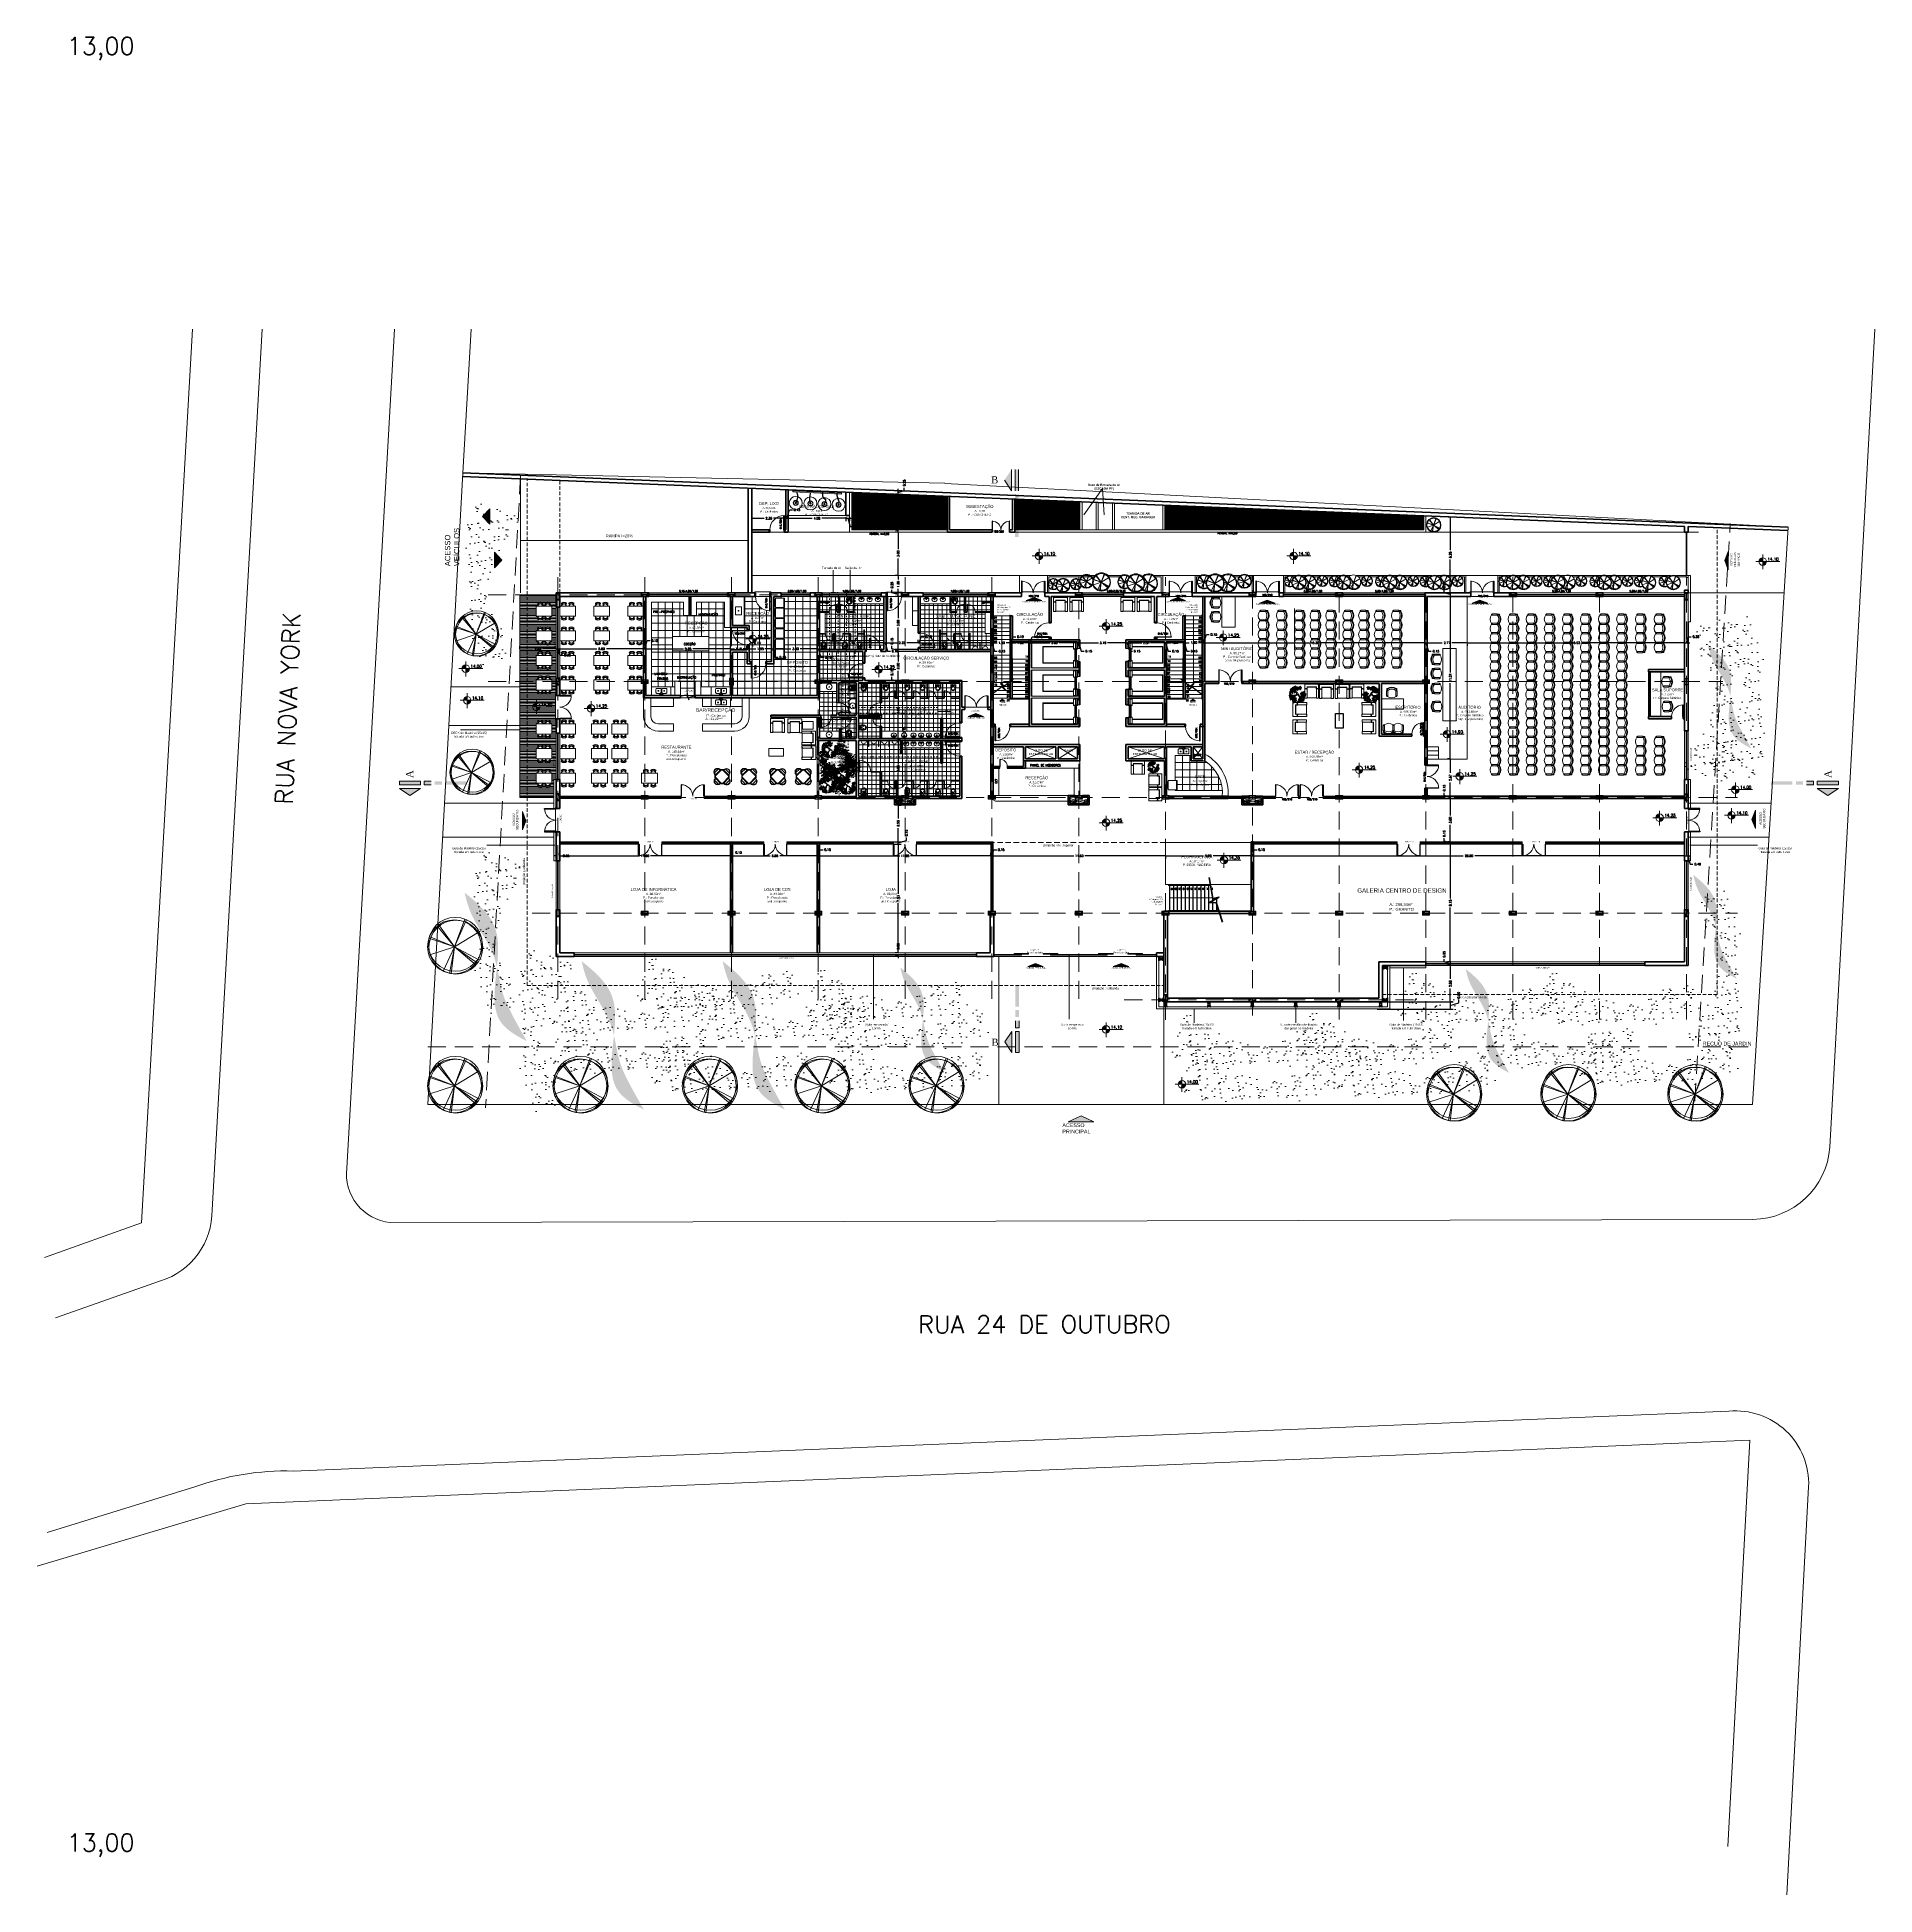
# Model space of a CAD drawing. Header units: millimetres. Extents: x 873 to 1072, y 159 to 369.
# Drawn here: x 873.3 to 1000.3, y 240.5 to 368.9 of the extents above; entities that cross this region are included whole.
import ezdxf

# ---------------------------------------------------------------- set-up
doc = ezdxf.new("R2010")
doc.units = ezdxf.units.MM
doc.header["$LTSCALE"] = 10
doc.header["$PDMODE"] = 34
for name, pattern in [('DASHDOT', [25.4, 12.7, -6.35, 0, -6.35]), ('DASHED2', [0.375, 0.25, -0.125]), ('HIDDEN2', [0.1875, 0.125, -0.0625])]:
    doc.linetypes.add(name, pattern=pattern)
doc.layers.get('0').update_dxf_attribs({"color": 90})
doc.layers.add('ACCESORIO', color=90, linetype='Continuous')
for name, color, linetype, lineweight in [('ALUMÍNIO', 16, 'Continuous', 20), ('cinza 03', 252, 'Continuous', 13), ('COR1', 90, 'Continuous', 13), ('COR2', 90, 'Continuous', 9), ('COTA', 90, 'Continuous', 9), ('curvas', 90, 'DASHED2', 9), ('DIMS', 90, 'Continuous', 9), ('Esquadrias', 180, 'Continuous', 30), ('GESSO', 50, 'Continuous', 50), ('HACHT', 90, 'Continuous', 9), ('HID', 16, 'Continuous', 20), ('LIFTELE', 16, 'Continuous', 20), ('linha estutura', 252, 'Continuous', 13), ('lotes', 16, 'Continuous', 13), ('MOB', 90, 'Continuous', 13), ('Mobilia', 90, 'Continuous', 13), ('MOBILIAR', 90, 'Continuous', 13), ('MOVEIS', 90, 'Continuous', 13), ('PAREDES', 50, 'Continuous', 50), ('PAREDES 2', 50, 'Continuous', 50), ('Pilares', 16, 'Continuous', 20), ('Piso', 90, 'Continuous', 13), ('pn 02', 16, 'Continuous', 20), ('pn 04', 130, 'Continuous', 40), ('PN-01', 90, 'Continuous', 13), ('PN-03', 180, 'Continuous', 30), ('ruas', 16, 'Continuous', 20), ('SANITARIOS', 90, 'Continuous', 13), ('terreno', 16, 'Continuous', 20), ('TEXT', 16, 'Continuous', 20), ('texto', 16, 'Continuous', 20), ('TEXTO2', 90, 'Continuous', 15), ('TEXTOS', 90, 'Continuous', 9), ('WALLS', 90, 'Continuous', 15)]:
    doc.layers.add(name, color=color, linetype=linetype, lineweight=lineweight)
doc.styles.add('REGUA60', font='cityb___.ttf', dxfattribs={"width": 1.4})
doc.styles.get("Standard").update_dxf_attribs({"font": 'simplex.shx'})
doc.dimstyles.new('1-100', dxfattribs={"dimtxt": 0.15, "dimasz": 0.06, "dimexe": 0.2, "dimexo": 0.1, "dimgap": 0.1, "dimtad": 0, "dimzin": 0, "dimdsep": 46, "dimtxsty": 'Standard', "dimblk": 'DOT', "dimcen": 0.09, "dimclrd": 90, "dimclre": 90, "dimclrt": 16, "dimadec": 0, "dimazin": 0, "dimtfac": 1, "dimtofl": 0, "dimtmove": 0, "dimatfit": 3, "dimldrblk": 'DOT', "dimfxl": 0, "dimtolj": 1, "dimtzin": 0, "dimarcsym": 0})
pattern_1 = [(0, (0.128, 0.352), (0.472, 0.344), [0, -0.192, 0, -0.256, 0, -0.448]), (10, (0.456, 0.72), (0.26470962, 0.66405483), [0, -0.496, 0, -0.112, 0, -0.424]), (20, (0.184, 0.64), (0.16859213, 0.77649), [0, -0.344, 0, -0.232, 0, -0.504]), (30, (0.496, 0.56), (0.01898454, 0.63911782), [0, -0.448, 0, -0.568, 0, -0.408]), (40, (0.36, 0.48), (0.22406688, 0.67884758), [0, -0.328, 0, -0.264, 0, -0.456]), (50, (0.696, 0.4), (-0.12326705, 0.50027716), [0, -0.096, 0, -0.632, 0, -0.376]), (60, (0.544, 0.32), (-0.12018962, 0.86382548), [0, -0.12, 0, -0.376, 0, -0.432]), (70, (0.352, 0.24), (-0.2254158, 0.45663522), [0, -0.224, 0, -0.256, 0, -0.584]), (80, (0.408, 0.16), (-0.27350139, 0.5681241), [0, -0.288, 0, -0.344]), (90, (0.752, 0.08), (-0.536, 0.368), [0, -0.44, 0, -0.248, 0, -0.584]), (100, (0.08, 0.16), (-0.48471527, 0.2150979), [0, -0.224, 0, -0.464, 0, -0.528]), (110, (0.16, 0.24), (-0.50179568, 0.39627402), [0, -0.384, 0, -0.304, 0, -0.424]), (120, (0.24, 0.32), (-0.7135486, 0.24390243), [0, -0.528, 0, -0.168, 0, -0.608]), (130, (0.32, 0.4), (-0.52852277, -0.00486641), [0, -0.304, 0, -0.112, 0, -0.624]), (140, (0.4, 0.48), (-0.8310704, -0.10678), [0, -0.088, 0, -0.464, 0, -0.384]), (150, (0.48, 0.56), (-0.64319477, -0.26604602), [0, -0.224, 0, -0.264, 0, -0.512]), (160, (0.56, 0.64), (-0.7916079, -0.4440326), [0, -0.472, 0, -0.192, 0, -0.328]), (170, (0.64, 0.72), (-0.38783277, -0.40277257), [0, -0.304, 0, -0.176, 0, -0.616])]
pattern_2 = [(0, (0.078, 0.06838), (0.472, 0.344), [0, -0.192, 0, -0.256, 0, -0.448]), (10, (0.406, 0.4364), (0.26470962, 0.66405483), [0, -0.496, 0, -0.112, 0, -0.424]), (20, (0.134, 0.3564), (0.16859213, 0.77649), [0, -0.344, 0, -0.232, 0, -0.504]), (30, (0.446, 0.2764), (0.01898454, 0.63911782), [0, -0.448, 0, -0.568, 0, -0.408]), (40, (0.31, 0.19638), (0.22406688, 0.67884758), [0, -0.328, 0, -0.264, 0, -0.456]), (50, (0.646, 0.11638), (-0.12326705, 0.50027716), [0, -0.096, 0, -0.632, 0, -0.376]), (60, (0.494, 0.0364), (-0.12018962, 0.86382548), [0, -0.12, 0, -0.376, 0, -0.432]), (70, (0.302, -0.04362), (-0.2254158, 0.45663522), [0, -0.224, 0, -0.256, 0, -0.584]), (80, (0.358, -0.12362), (-0.27350139, 0.5681241), [0, -0.288, 0, -0.344]), (90, (0.702, -0.2036), (-0.536, 0.368), [0, -0.44, 0, -0.248, 0, -0.584]), (100, (0.03, -0.12362), (-0.48471527, 0.2150979), [0, -0.224, 0, -0.464, 0, -0.528]), (110, (0.11, -0.04362), (-0.50179568, 0.39627402), [0, -0.384, 0, -0.304, 0, -0.424]), (120, (0.19, 0.0364), (-0.7135486, 0.24390243), [0, -0.528, 0, -0.168, 0, -0.608]), (130, (0.27, 0.11638), (-0.52852277, -0.00486641), [0, -0.304, 0, -0.112, 0, -0.624]), (140, (0.35, 0.1964), (-0.8310704, -0.10678), [0, -0.088, 0, -0.464, 0, -0.384]), (150, (0.43, 0.2764), (-0.64319477, -0.26604602), [0, -0.224, 0, -0.264, 0, -0.512]), (160, (0.51, 0.3564), (-0.7916079, -0.4440326), [0, -0.472, 0, -0.192, 0, -0.328]), (170, (0.59, 0.43638), (-0.38783277, -0.40277257), [0, -0.304, 0, -0.176, 0, -0.616])]
pattern_3 = [(0, (0.85558, -0.63692), (0.472, 0.344), [0, -0.192, 0, -0.256, 0, -0.448]), (10, (1.1836, -0.2689), (0.26470962, 0.66405483), [0, -0.496, 0, -0.112, 0, -0.424]), (20, (0.9116, -0.3489), (0.16859213, 0.77649), [0, -0.344, 0, -0.232, 0, -0.504]), (30, (1.2236, -0.4289), (0.01898454, 0.63911782), [0, -0.448, 0, -0.568, 0, -0.408]), (40, (1.08758, -0.50892), (0.22406688, 0.67884758), [0, -0.328, 0, -0.264, 0, -0.456]), (50, (1.42358, -0.58892), (-0.12326705, 0.50027716), [0, -0.096, 0, -0.632, 0, -0.376]), (60, (1.2716, -0.6689), (-0.12018962, 0.86382548), [0, -0.12, 0, -0.376, 0, -0.432]), (70, (1.07958, -0.74892), (-0.2254158, 0.45663522), [0, -0.224, 0, -0.256, 0, -0.584]), (80, (1.13558, -0.82892), (-0.27350139, 0.5681241), [0, -0.288, 0, -0.344]), (90, (1.4796, -0.9089), (-0.536, 0.368), [0, -0.44, 0, -0.248, 0, -0.584]), (100, (0.80758, -0.82892), (-0.48471527, 0.2150979), [0, -0.224, 0, -0.464, 0, -0.528]), (110, (0.88758, -0.74892), (-0.50179568, 0.39627402), [0, -0.384, 0, -0.304, 0, -0.424]), (120, (0.9676, -0.6689), (-0.7135486, 0.24390243), [0, -0.528, 0, -0.168, 0, -0.608]), (130, (1.04758, -0.58892), (-0.52852277, -0.00486641), [0, -0.304, 0, -0.112, 0, -0.624]), (140, (1.1276, -0.5089), (-0.8310704, -0.10678), [0, -0.088, 0, -0.464, 0, -0.384]), (150, (1.2076, -0.4289), (-0.64319477, -0.26604602), [0, -0.224, 0, -0.264, 0, -0.512]), (160, (1.2876, -0.3489), (-0.7916079, -0.4440326), [0, -0.472, 0, -0.192, 0, -0.328]), (170, (1.3676, -0.26892), (-0.38783277, -0.40277257), [0, -0.304, 0, -0.176, 0, -0.616])]
pattern_4 = [(0, (1.4159, 1.01893), (0.472, 0.344), [0, -0.192, 0, -0.256, 0, -0.448]), (10, (1.7439, 1.3869), (0.26470962, 0.66405483), [0, -0.496, 0, -0.112, 0, -0.424]), (20, (1.4719, 1.3069), (0.16859213, 0.77649), [0, -0.344, 0, -0.232, 0, -0.504]), (30, (1.7839, 1.22693), (0.01898454, 0.63911782), [0, -0.448, 0, -0.568, 0, -0.408]), (40, (1.6479, 1.14693), (0.22406688, 0.67884758), [0, -0.328, 0, -0.264, 0, -0.456]), (50, (1.9839, 1.06693), (-0.12326705, 0.50027716), [0, -0.096, 0, -0.632, 0, -0.376]), (60, (1.8319, 0.98693), (-0.12018962, 0.86382548), [0, -0.12, 0, -0.376, 0, -0.432]), (70, (1.6399, 0.90693), (-0.2254158, 0.45663522), [0, -0.224, 0, -0.256, 0, -0.584]), (80, (1.6959, 0.82693), (-0.27350139, 0.5681241), [0, -0.288, 0, -0.344]), (90, (2.0399, 0.74693), (-0.536, 0.368), [0, -0.44, 0, -0.248, 0, -0.584]), (100, (1.3679, 0.82693), (-0.48471527, 0.2150979), [0, -0.224, 0, -0.464, 0, -0.528]), (110, (1.4479, 0.90693), (-0.50179568, 0.39627402), [0, -0.384, 0, -0.304, 0, -0.424]), (120, (1.5279, 0.98693), (-0.7135486, 0.24390243), [0, -0.528, 0, -0.168, 0, -0.608]), (130, (1.6079, 1.06693), (-0.52852277, -0.00486641), [0, -0.304, 0, -0.112, 0, -0.624]), (140, (1.6879, 1.1469), (-0.8310704, -0.10678), [0, -0.088, 0, -0.464, 0, -0.384]), (150, (1.7679, 1.22693), (-0.64319477, -0.26604602), [0, -0.224, 0, -0.264, 0, -0.512]), (160, (1.8479, 1.3069), (-0.7916079, -0.4440326), [0, -0.472, 0, -0.192, 0, -0.328]), (170, (1.9279, 1.38693), (-0.38783277, -0.40277257), [0, -0.304, 0, -0.176, 0, -0.616])]
pattern_5 = [(0, (1.7503, 0.2772), (0.472, 0.344), [0, -0.192, 0, -0.256, 0, -0.448]), (10, (2.0783, 0.6452), (0.26470962, 0.66405483), [0, -0.496, 0, -0.112, 0, -0.424]), (20, (1.8063, 0.5652), (0.16859213, 0.77649), [0, -0.344, 0, -0.232, 0, -0.504]), (30, (2.1183, 0.4852), (0.01898454, 0.63911782), [0, -0.448, 0, -0.568, 0, -0.408]), (40, (1.9823, 0.4052), (0.22406688, 0.67884758), [0, -0.328, 0, -0.264, 0, -0.456]), (50, (2.3183, 0.3252), (-0.12326705, 0.50027716), [0, -0.096, 0, -0.632, 0, -0.376]), (60, (2.1663, 0.2452), (-0.12018962, 0.86382548), [0, -0.12, 0, -0.376, 0, -0.432]), (70, (1.9743, 0.1652), (-0.2254158, 0.45663522), [0, -0.224, 0, -0.256, 0, -0.584]), (80, (2.0303, 0.0852), (-0.27350139, 0.5681241), [0, -0.288, 0, -0.344]), (90, (2.3743, 0.0052), (-0.536, 0.368), [0, -0.44, 0, -0.248, 0, -0.584]), (100, (1.7023, 0.0852), (-0.48471527, 0.2150979), [0, -0.224, 0, -0.464, 0, -0.528]), (110, (1.7823, 0.1652), (-0.50179568, 0.39627402), [0, -0.384, 0, -0.304, 0, -0.424]), (120, (1.8623, 0.2452), (-0.7135486, 0.24390243), [0, -0.528, 0, -0.168, 0, -0.608]), (130, (1.9423, 0.3252), (-0.52852277, -0.00486641), [0, -0.304, 0, -0.112, 0, -0.624]), (140, (2.0223, 0.4052), (-0.8310704, -0.10678), [0, -0.088, 0, -0.464, 0, -0.384]), (150, (2.1023, 0.4852), (-0.64319477, -0.26604602), [0, -0.224, 0, -0.264, 0, -0.512]), (160, (2.1823, 0.5652), (-0.7916079, -0.4440326), [0, -0.472, 0, -0.192, 0, -0.328]), (170, (2.2623, 0.6452), (-0.38783277, -0.40277257), [0, -0.304, 0, -0.176, 0, -0.616])]
pattern_6 = [(0, (937.0546, 320.25163), (0, 0.304), []), (90, (937.0546, 320.25163), (-0.304, 2e-17), [])]
pattern_7 = [(0, (759.06589, 189.11928), (0, 0.05), []), (90, (759.06589, 189.11928), (-0.05, 3e-18), [])]

# ---------------------------------------------------------------- blocks, each defined once
blk = doc.blocks.new('LIFTPLAN')
at = {"layer": 'LIFTELE', "color": 7, "linetype": 'Continuous'}
for p, q in [((-575, 0), (-575, 2125)), ((-575, 2125), (575, 2125)), ((-550, 0), (-550, 2100)), ((-550, 2100), (550, 2100)), ((550, 0), (550, 2100)), ((575, 0), (575, 2125)), ((-850, 0), (-400, 0)), ((-850, -130), (-850, 0)), ((-400, 0), (-400, -69)), ((400, 0), (850, 0)), ((400, -69), (400, 0)), ((850, 0), (850, -130)), ((-875, -180), (-900, -180)), ((875, -160), (-875, -160)), ((-875, -160), (-875, -269)), ((-875, -269), (-400, -269)), ((850, -130), (-850, -130)), ((-2, -75), (-439, -75)), ((-439, -75), (-439, -100)), ((-439, -100), (-2, -100)), ((-439, -170), (-2, -170)), ((-439, -200), (-439, -170)), ((-2, -200), (-439, -200)), ((-400, -69), (-432, -69)), ((-400, -206), (-432, -206)), ((-400, -269), (-400, -206)), ((-2, -100), (-2, -75)), ((-2, -170), (-2, -200)), ((2, -75), (439, -75)), ((2, -100), (2, -75)), ((439, -100), (2, -100)), ((439, -170), (2, -170)), ((2, -170), (2, -200)), ((2, -200), (439, -200)), ((432, -69), (400, -69)), ((400, -206), (400, -269)), ((432, -206), (400, -206)), ((400, -269), (875, -269)), ((439, -75), (439, -100)), ((439, -200), (439, -170)), ((875, -269), (875, -160)), ((900, -180), (875, -180))]:
    blk.add_line(p, q, dxfattribs=at)
blk = doc.blocks.new('cadeira')
at = {"layer": 'COR2'}
for p, q in [((0.14, 0.12), (0.18, 0.17)), ((0.14, 0.11), (0.19, 0.16)), ((0.17, 0.17), (0.19, 0.19)), ((0.14, -0.11), (0.19, -0.16)), ((0.14, -0.12), (0.18, -0.17)), ((0.19, -0.19), (0.17, -0.17))]:
    blk.add_line(p, q, dxfattribs=at)
for radius, start, end in [(0.18, 268.3906, 91.6094), (0.156, 268.1429, 91.8571), (0.246, 315, 45), (0.27, 315, 45)]:
    blk.add_arc((0, 0), radius, start, end, dxfattribs=at)
blk = doc.blocks.new('pia coz.')
at = {"layer": 'COR2'}
blk.add_lwpolyline([(0, -0.6), (0, 0), (1.32, 0), (1.32, -0.6)], close=True, dxfattribs=at)
for points in [[(0.62, -0.43), (0.62, -0.22, 0.414214), (0.55, -0.15), (0.34, -0.15, 0.414214), (0.27, -0.22), (0.27, -0.43, 0.414214), (0.34, -0.5), (0.55, -0.5, 0.414214)], [(0.67, -0.43), (0.67, -0.22, -0.414214), (0.74, -0.15), (0.95, -0.15, -0.414214), (1.02, -0.22), (1.02, -0.43, -0.414214), (0.95, -0.5), (0.74, -0.5, -0.414214)]]:
    blk.add_lwpolyline(points, format="xyb", close=True, dxfattribs=at)
for centre, radius in [((0.45, -0.33), 0.03), ((0.56, -0.08), 0.03), ((0.56, -0.08), 0.01), ((0.65, -0.08), 0.03), ((0.74, -0.08), 0.03), ((0.74, -0.08), 0.01), ((0.85, -0.33), 0.03)]:
    blk.add_circle(centre, radius, dxfattribs=at)
blk = doc.blocks.new('sofa1l')
at = {"layer": 'COR1'}
for p, q in [((-0.5, 0.64), (-0.29, 0.64)), ((-0.5, 0.62), (-0.3, 0.62)), ((-0.34, 0.76), (0.33, 0.76)), ((-0.34, 0.74), (0.34, 0.74)), ((-0.32, -0.02), (-0.32, 0.76)), ((0.29, 0.62), (0.5, 0.62)), ((0.3, 0.64), (0.5, 0.64)), ((0.32, 0.76), (0.32, -0.02))]:
    blk.add_line(p, q, dxfattribs=at)
for centre, start, end in [((-0.43, 0.7), 180, 270), ((-0.43, 0.58), 90, 180), ((-0.43, 0.03), 180, 270), ((-0.42, 0.89), 90, 180), ((-0.37, 0.69), 270, 360), ((-0.37, 0.57), 360, 90), ((-0.37, 0.03), 270, 360), ((-0.27, 0.69), 90, 180), ((-0.27, 0.05), 180, 270), ((0.27, 0.69), 360, 90), ((0.27, 0.05), 270, 360), ((0.37, 0.69), 180, 270), ((0.37, 0.57), 90, 180), ((0.37, 0.03), 180, 270), ((0.43, 0.89), 360, 90), ((0.43, 0.69), 270, 360), ((0.43, 0.57), 360, 90), ((0.43, 0.03), 270, 360)]:
    blk.add_arc(centre, 0.05, start, end, dxfattribs=at)
at = {"layer": 'COR2'}
for p, q in [((-0.48, 0.94), (0.48, 0.94)), ((-0.48, -0.02), (-0.48, 0.94)), ((0.32, 0), (-0.32, 0)), ((0.48, 0.94), (0.48, -0.02)), ((-0.32, -0.02), (-0.48, -0.02)), ((0.48, -0.02), (0.32, -0.02))]:
    blk.add_line(p, q, dxfattribs=at)
blk = doc.blocks.new('carraro-vaso-P')
at = {"layer": 'SANITARIOS'}
for p, q in [((-0.04, 0), (0.04, 0)), ((-0.04, 0), (-0.04, -0.01)), ((0.04, 0), (0.04, -0.01)), ((-0.11, -0.06), (0, -0.06)), ((-0.04, -0.01), (-0.04, -0.06)), ((-0.04, -0.01), (0.04, -0.01)), ((0, -0.06), (0.1, -0.06)), ((0.04, -0.01), (0.04, -0.06))]:
    blk.add_line(p, q, dxfattribs=at)
at = {"layer": 'SANITARIOS', "color": 7}
for p, q in [((-0.05, -0.18), (-0.08, -0.16)), ((-0.05, -0.26), (-0.07, -0.36)), ((0.05, -0.18), (0.08, -0.16)), ((0.05, -0.26), (0.07, -0.36))]:
    blk.add_line(p, q, dxfattribs=at)
at = {"layer": 'SANITARIOS', "color": 8}
for p, q in [((-0.05, -0.18), (-0.05, -0.26)), ((-0.05, -0.18), (0.05, -0.18)), ((-0.05, -0.26), (0.05, -0.26)), ((-0.04, -0.19), (-0.04, -0.26)), ((-0.04, -0.19), (0.04, -0.19)), ((0.04, -0.19), (0.04, -0.26)), ((0.05, -0.18), (0.05, -0.26))]:
    blk.add_line(p, q, dxfattribs=at)
at = {"layer": 'SANITARIOS'}
blk.add_lwpolyline([(0, -0.49, -0.052452), (-0.06, -0.49, -0.283821), (-0.12, -0.43, -0.055409), (-0.14, -0.2, -0.40571), (-0.09, -0.15), (0, -0.15), (0.09, -0.15, -0.40571), (0.14, -0.2, -0.055409), (0.12, -0.43, -0.283821), (0.06, -0.49, -0.052452), (0, -0.49, -0.051673)], format="xyb", dxfattribs=at)
at = {"layer": 'SANITARIOS', "color": 7}
blk.add_lwpolyline([(0, -0.48, -0.052555), (-0.06, -0.48, -0.282834), (-0.11, -0.43, -0.055302), (-0.13, -0.2, -0.405417), (-0.09, -0.16), (0.09, -0.16, -0.405417), (0.13, -0.2, -0.055302), (0.11, -0.43, -0.282834), (0.06, -0.48, -0.052555), (0, -0.48, -0.052555)], format="xyb", dxfattribs=at)
at = {"layer": 'SANITARIOS', "color": 8}
for centre in [(-0.07, -0.1), (0.07, -0.1)]:
    blk.add_circle(centre, 0.0075, dxfattribs=at)
at = {"layer": 'SANITARIOS'}
for centre, radius, start, end in [((-0.11, -0.13), 0.07, 90, 180), ((0.75, -0.23), 0.935, 174.0046, 192.2109), ((-0.05, -0.41), 0.115, 187.7128, 260.2946), ((0, -0.22), 0.314, 258.1908, 270.023), ((0, -0.22), 0.314, 269.977, 281.8092), ((0.04, -0.41), 0.115, 279.7054, 352.2872), ((0.1, -0.13), 0.07, 0, 90), ((-0.76, -0.23), 0.935, 347.7891, 5.9954)]:
    blk.add_arc(centre, radius, start, end, dxfattribs=at)
blk = doc.blocks.new('PIA')
at = {"layer": 'SANITARIOS'}
for q in [(930.99, 331.1), (931.21, 331.1)]:
    blk.add_line((931.1, 331.1), q, dxfattribs=at)
blk.add_lwpolyline([(930.98, 330.91, 0.140097), (931.1, 330.89)], format="xyb", dxfattribs=at)
blk.add_lwpolyline([(931.19, 331.16), (931.01, 331.16)], dxfattribs=at)
at = {"layer": 'SANITARIOS', "color": 7}
for centre, radius in [((931.05, 331.13), 0.0158), ((931.1, 331.04), 0.027), ((931.1, 331.13), 0.0158), ((931.14, 331.13), 0.0158)]:
    blk.add_circle(centre, radius, dxfattribs=at)
at = {"layer": 'SANITARIOS', "color": 8}
blk.add_circle((931.1, 331.04), 0.0203, dxfattribs=at)
at = {"layer": 'SANITARIOS'}
for centre, radius, start, end in [((931.04, 331.05), 0.124, 104.7967, 191.2251), ((930.99, 331.03), 0.0675, 90, 187.2354), ((931.06, 331.03), 0.142, 185.4529, 237.5567), ((931.09, 331.1), 0.214, 239.8755, 271.7757), ((931.11, 331.1), 0.214, 268.2243, 300.1245), ((931.16, 331.05), 0.124, 348.7749, 75.2033), ((931.21, 331.03), 0.0675, 352.7646, 90), ((931.14, 331.03), 0.142, 302.4433, 354.5471)]:
    blk.add_arc(centre, radius, start, end, dxfattribs=at)
blk = doc.blocks.new('VASO')
at = {"layer": 'PN-03', "color": 0}
for p, q in [((-0.51, 0.1), (-0.36, 0.11)), ((-0.51, -0.06), (-0.51, 0.1)), ((-0.41, -0.06), (-0.41, 0.06)), ((-0.36, 0.11), (-0.06, 0.11)), ((-0.32, -0.06), (-0.32, 0.01)), ((-0.3, 0), (-0.3, 0.01)), ((-0.26, -0.02), (-0.3, 0)), ((-0.26, 0.07), (-0.06, 0.07)), ((0, 0.01), (0, -0.06)), ((0.04, 0.01), (0.04, -0.06)), ((-0.51, -0.06), (-0.51, -0.22)), ((-0.51, -0.22), (-0.36, -0.23)), ((-0.41, -0.06), (-0.41, -0.18)), ((-0.36, -0.23), (-0.06, -0.23)), ((-0.32, -0.06), (-0.32, -0.13)), ((-0.26, -0.1), (-0.3, -0.12)), ((-0.3, -0.12), (-0.3, -0.13)), ((-0.26, -0.19), (-0.06, -0.19)), ((-0.25, -0.06), (-0.25, -0.03)), ((-0.18, -0.03), (-0.25, -0.03)), ((-0.24, -0.04), (-0.25, -0.04)), ((-0.25, -0.06), (-0.25, -0.09)), ((-0.24, -0.08), (-0.25, -0.08)), ((-0.18, -0.1), (-0.25, -0.1)), ((0, -0.13), (0, -0.06)), ((0.04, -0.13), (0.04, -0.06))]:
    blk.add_line(p, q, dxfattribs=at)
for points in [[(-0.4, 0.03, 0.139889), (-0.4, 0.03, 0.107118), (-0.41, 0.03, 0.079812), (-0.41, 0.03, 0.067459), (-0.41, 0.02, 0.067459), (-0.41, 0.02, 0.079812), (-0.41, 0.02, 0.107118), (-0.4, 0.02, 0.139889), (-0.4, 0.02, 0.139889), (-0.4, 0.02, 0.107118), (-0.4, 0.02, 0.079812), (-0.4, 0.02, 0.067459), (-0.4, 0.02, 0.067459), (-0.4, 0.03, 0.079812), (-0.4, 0.03, 0.107118), (-0.4, 0.03, 0.139889)], [(-0.4, -0.15, -0.139889), (-0.4, -0.15, -0.107118), (-0.41, -0.15, -0.079812), (-0.41, -0.15, -0.067459), (-0.41, -0.14, -0.067459), (-0.41, -0.14, -0.079812), (-0.41, -0.14, -0.107118), (-0.4, -0.14, -0.139889), (-0.4, -0.14, -0.139889), (-0.4, -0.14, -0.107118), (-0.4, -0.14, -0.079812), (-0.4, -0.14, -0.067459), (-0.4, -0.14, -0.067459), (-0.4, -0.15, -0.079812), (-0.4, -0.15, -0.107118), (-0.4, -0.15, -0.139889)]]:
    blk.add_lwpolyline(points, format="xyb", close=True, dxfattribs=at)
for centre, radius, start, end in [((-0.51, 0.1), 0.005, 92.5269, 180), ((-0.36, 0.06), 0.05, 90, 180), ((-0.26, 0.01), 0.06, 90, 180), ((-0.06, 0.01), 0.1, 0, 90), ((-0.06, 0.01), 0.06, 0, 90), ((-0.51, -0.22), 0.005, 180, 267.4731), ((-0.36, -0.18), 0.05, 180, 270), ((-0.26, -0.13), 0.06, 180, 270), ((-0.25, -0.03), 0.005, 90, 180), ((-0.25, -0.09), 0.005, 180, 270), ((-0.24, -0.05), 0.0067, 14.1141, 81.8789), ((-0.24, -0.07), 0.0067, 278.1211, 345.8859), ((-0.28, -0.07), 0.055, 4.685, 19.1599), ((-0.28, -0.06), 0.055, 340.8401, 355.315), ((-0.18, 0.01), 0.0347, 272.8237, 292.69), ((-0.18, -0.13), 0.0347, 67.31, 87.1763), ((-0.17, -0.03), 0.005, 13.9425, 112.69), ((-0.17, -0.09), 0.005, 247.31, 346.0575), ((-0.27, -0.06), 0.116, 0.9159, 18.0203), ((-0.27, -0.06), 0.116, 341.9797, 359.0841), ((-0.06, -0.13), 0.06, 270, 0), ((-0.06, -0.13), 0.1, 270, 0)]:
    blk.add_arc(centre, radius, start, end, dxfattribs=at)
blk = doc.blocks.new('MI')
at = {"layer": 'HID'}
blk.add_line((0, -0.17), (0, 0.17), dxfattribs=at)
for centre, radius, start, end in [((0.05, 0.05), 0.133, 17.8058, 111.0126), ((0.19, 0.09), 0.0154, 197.8058, 262.5009), ((0.18, 0.01), 0.0644, 358.8241, 82.5009), ((0.89, 0), 0.65, 178.8241, 181.1759), ((0.05, -0.05), 0.133, 248.9874, 342.1942), ((0.19, -0.09), 0.0154, 97.4991, 162.1942), ((0.18, -0.01), 0.0644, 277.4991, 1.1759)]:
    blk.add_arc(centre, radius, start, end, dxfattribs=at)
blk = doc.blocks.new('L', base_point=(1.37, 0.59))
for p, q in [((1.28, 0.65), (1.31, 0.68)), ((1.29, 0.6), (1.28, 0.65)), ((1.28, 0.57), (1.31, 0.59)), ((1.29, 0.52), (1.28, 0.57)), ((1.32, 0.59), (1.29, 0.6)), ((1.32, 0.51), (1.29, 0.52)), ((1.31, 0.68), (1.34, 0.62)), ((1.31, 0.59), (1.34, 0.54)), ((1.34, 0.62), (1.32, 0.59)), ((1.34, 0.54), (1.32, 0.51)), ((1.34, 0.49), (1.36, 0.55)), ((1.38, 0.48), (1.34, 0.49)), ((1.36, 0.55), (1.39, 0.55)), ((1.4, 0.53), (1.38, 0.48)), ((1.39, 0.55), (1.4, 0.53))]:
    blk.add_line(p, q)
blk = doc.blocks.new('Árvore-13')
for p, q in [((-0.8, 0.3), (-0.96, 0.41)), ((-0.8, 0.41), (-0.95, 0.5)), ((-0.36, 0.35), (-0.8, 0.41)), ((-0.37, 0.23), (-0.8, 0.3)), ((-0.13, 0.11), (-0.37, 0.23)), ((-0.07, 0.19), (-0.36, 0.35)), ((-0.07, -0.04), (-0.13, 0.11)), ((0.03, 0.07), (-0.07, 0.19)), ((0.03, 0.07), (0.32, 0.33)), ((0.12, -0.05), (0.28, 0.13)), ((0.28, 0.13), (0.42, 0.28)), ((0.32, 0.33), (0.41, 0.54)), ((0.41, 0.54), (0.48, 0.66)), ((0.42, 0.28), (0.5, 0.51)), ((0.48, 0.66), (0.57, 0.72)), ((0.5, 0.51), (0.63, 0.67)), ((0.57, 0.72), (0.61, 0.82)), ((0.63, 0.67), (0.78, 0.72)), ((-0.3, -0.39), (-0.42, -0.69)), ((-0.2, -0.45), (-0.31, -0.74)), ((-0.31, -0.74), (-0.24, -0.89)), ((-0.15, -0.3), (-0.3, -0.39)), ((-0.05, -0.38), (-0.2, -0.45)), ((-0.07, -0.04), (-0.15, -0.3)), ((0.12, -0.05), (-0.05, -0.38))]:
    blk.add_line(p, q)
at = {"xscale": 3.048, "yscale": 3.048, "zscale": 3.048}
for p, rotation in [((-1.44, 0.37), 347.8021081598379), ((-1.3, 0.88), 347.8021081598379), ((-1.13, 0.41), 347.8021081598379), ((-0.93, 0.96), 295.0165150851705), ((-0.85, 0.46), 295.0165150851705), ((-0.72, 1.45), 295.0165150851705), ((-0.49, 1.26), 295.0165150851705), ((-0.35, 0.69), 295.0165150851705), ((-0.25, 1.14), 295.0165150851705), ((0.17, 1.45), 190.1248425347958), ((0.35, 0.95), 190.1248425347958), ((0.58, 1.4), 190.1248425347958), ((0.68, 0.78), 190.1248425347958), ((0.76, 0.27), 190.1248425347958), ((0.8, -0.3), 190.1248425347958), ((0.85, 1.34), 190.1248425347958), ((1.12, 0.57), 190.1248425347958), ((1.2, -0.32), 190.1248425347958), ((1.21, 1.15), 190.1248425347958), ((1.25, 0.04), 190.1248425347958), ((1.32, 0.75), 190.1248425347958), ((1.58, 0.11), 190.1248425347958), ((-0.45, -1.4), 66.16076666471405), ((-0.1, -0.9), 66.16076666471405), ((-0.02, -1.19), 66.16076666471405), ((0.5, -1), 66.16076666471405), ((0.62, -1.32), 66.16076666471405)]:
    blk.add_blockref('L', p, dxfattribs=dict(at, rotation=rotation))
for p in [(-1.39, -0.31), (-1.23, -0.88), (-1.05, -0.53), (-0.87, -1.13), (-0.85, -0.45), (-0.67, -1.02), (-0.45, -1.04), (-0.44, -0.54)]:
    blk.add_blockref('L', p, dxfattribs=at)
blk = doc.blocks.new('Árvore-11')
for p, q in [((0, 0.01), (-0.64, 1.39)), ((0, 0.01), (-0.28, 1.51)), ((0, 0.01), (-0.19, 1.53)), ((0, 0.01), (-1.44, 0.49)), ((-1.44, -0.47), (0, 0.01)), ((0, 0.01), (-1.42, -0.56)), ((0, 0.01), (-0.93, -1.3)), ((0, 0.01), (-0.93, -1.11)), ((0, 0.01), (1.22, 1.04)), ((0, 0.01), (1.3, 0.94)), ((0, 0.01), (1.42, 0.76)), ((0, 0.01), (1.4, -0.83)), ((0, 0.01), (0.59, -1.55)), ((0, 0.01), (0.67, -1.52))]:
    blk.add_line(p, q)
for centre in [(0, 0.01), (0.05, -0.13), (0.08, 0.03)]:
    blk.add_circle(centre, 1.52)
blk = doc.blocks.new('pilar')
at = {"layer": 'Pilares'}
blk.add_hatch(color=256, dxfattribs=at).paths.add_polyline_path([(-0.225, -0.025), (-0.225, -0.235), (-0.195, -0.235), (-0.195, -0.145), (0.195, -0.145), (0.195, -0.235), (0.225, -0.235), (0.225, -0.025), (0.195, -0.025), (0.195, -0.115), (-0.195, -0.115), (-0.195, -0.025)])
for p, q in [((-0.25, 0), (0.25, 0)), ((0.25, 0), (0.25, -0.26)), ((-0.25, 0), (-0.25, -0.26)), ((-0.25, -0.26), (0.25, -0.26)), ((-0.225, -0.025), (0.225, -0.025)), ((-0.225, -0.235), (0.225, -0.235))]:
    blk.add_line(p, q, dxfattribs=at)
at = {"layer": 'Pilares', "linetype": 'Continuous'}
for p, q in [((-0.195, -0.115), (-0.195, -0.025)), ((-0.195, -0.115), (0.195, -0.115)), ((-0.195, -0.235), (-0.195, -0.145)), ((-0.195, -0.145), (0.195, -0.145)), ((0.195, -0.115), (0.195, -0.025)), ((0.195, -0.235), (0.195, -0.145))]:
    blk.add_line(p, q, dxfattribs=at)
for points in [[(-0.195, -0.025), (-0.225, -0.025), (-0.225, -0.235), (-0.195, -0.235)], [(0.195, -0.235), (0.225, -0.235), (0.225, -0.025), (0.195, -0.025)]]:
    blk.add_lwpolyline(points, dxfattribs=at)
blk = doc.blocks.new('chuveiro')
at = {"layer": 'COR1'}
for p, q in [((0.52, 0.09), (0.52, -0.14)), ((0.42, -0.02), (0.63, -0.02))]:
    blk.add_line(p, q, dxfattribs=at)
blk.add_circle((0.52, -0.02), 0.06, dxfattribs=at)
at = {"layer": 'COR2', "linetype": 'ByBlock'}
for p, q in [((0.42, 0), (0, 0)), ((0, 0), (0, -0.05)), ((0.42, -0.05), (0, -0.05))]:
    blk.add_line(p, q, dxfattribs=at)
blk.add_arc((0.52, -0.02), 0.1, 193.8865, 166.1135, dxfattribs=at)
blk = doc.blocks.new('geladeira')
at = {"layer": 'COR2'}
for p, q in [((-0.02, -0.05), (-0.02, 0)), ((-0.01, -0.05), (-0.01, 0)), ((0, -0.05), (0, 0)), ((0.01, -0.05), (0.01, 0)), ((0.02, -0.05), (0.02, 0)), ((0.03, -0.05), (0.03, 0)), ((0.04, -0.05), (0.04, 0)), ((0.05, -0.05), (0.05, 0)), ((0.06, -0.05), (0.06, 0)), ((0.07, -0.05), (0.07, 0)), ((0.08, -0.05), (0.08, 0)), ((0.09, -0.05), (0.09, 0)), ((0.1, -0.05), (0.1, 0)), ((0.11, -0.05), (0.11, 0)), ((0.12, -0.05), (0.12, 0)), ((0.13, -0.05), (0.13, 0)), ((0.14, -0.05), (0.14, 0)), ((0.15, -0.05), (0.15, 0)), ((0.16, -0.05), (0.16, 0)), ((0.17, -0.05), (0.17, 0)), ((0.18, -0.05), (0.18, 0)), ((0.19, -0.05), (0.19, 0)), ((0.2, -0.05), (0.2, 0)), ((0.21, -0.05), (0.21, 0)), ((0.22, -0.05), (0.22, 0)), ((0.23, -0.05), (0.23, 0)), ((0.24, -0.05), (0.24, 0)), ((0.25, -0.05), (0.25, 0)), ((0.26, -0.05), (0.26, 0)), ((0.27, -0.05), (0.27, 0)), ((0.28, -0.05), (0.28, 0)), ((0.29, -0.05), (0.29, 0)), ((0.3, -0.05), (0.3, 0)), ((0.31, -0.05), (0.31, 0)), ((0.32, -0.05), (0.32, 0)), ((0.33, -0.05), (0.33, 0)), ((0.34, -0.05), (0.34, 0)), ((0.35, -0.05), (0.35, 0)), ((0.36, -0.05), (0.36, 0)), ((0.37, -0.05), (0.37, 0)), ((0.38, -0.05), (0.38, 0)), ((0.39, -0.05), (0.39, 0)), ((0.4, -0.05), (0.4, 0)), ((0.41, -0.05), (0.41, 0)), ((0.42, -0.05), (0.42, 0)), ((0.43, -0.05), (0.43, 0)), ((0.53, -0.07), (-0.12, -0.07)), ((-0.12, -0.07), (-0.12, -0.65)), ((-0.12, -0.65), (0.53, -0.65)), ((-0.12, -0.67), (0.53, -0.67)), ((-0.12, -0.67), (-0.12, -0.69)), ((-0.12, -0.69), (0.53, -0.69)), ((-0.08, -0.65), (-0.08, -0.67)), ((0.49, -0.67), (0.49, -0.65)), ((0.53, -0.65), (0.53, -0.07)), ((0.53, -0.69), (0.53, -0.67))]:
    blk.add_line(p, q, dxfattribs=at)
blk = doc.blocks.new('CADEIRA AUDI')
at = {"layer": 'MOBILIAR'}
for p, q in [((0.08, 0.28), (0.52, 0.28)), ((0.1, 0.33), (0.1, 0.3)), ((0.15, 0.3), (0.1, 0.3)), ((0.15, 0.35), (0.12, 0.35)), ((0.5, 0.37), (0.15, 0.37)), ((0.15, 0.28), (0.15, 0.37)), ((0.5, 0.28), (0.15, 0.28)), ((0.5, 0.28), (0.5, 0.37)), ((0.63, 0.35), (0.5, 0.35)), ((0.65, 0.3), (0.5, 0.3)), ((0.65, 0.3), (0.65, 0.33)), ((0.09, -0.28), (0.51, -0.28)), ((0.1, -0.3), (0.15, -0.3)), ((0.1, -0.3), (0.1, -0.33)), ((0.12, -0.35), (0.15, -0.35)), ((0.15, -0.28), (0.5, -0.28)), ((0.15, -0.37), (0.15, -0.28)), ((0.15, -0.37), (0.5, -0.37)), ((0.5, -0.37), (0.5, -0.28)), ((0.5, -0.3), (0.65, -0.3)), ((0.5, -0.35), (0.63, -0.35)), ((0.65, -0.33), (0.65, -0.3))]:
    blk.add_line(p, q, dxfattribs=at)
for centre, radius, start, end in [((0.5, 0), 0.5, 143.1301, 216.8699), ((0.12, 0.33), 0.02, 90, 180), ((0.1, 0), 0.5, 323.1301, 36.8699), ((0.2, 0), 0.5, 323.1301, 36.8699), ((0.63, 0.33), 0.02, 0, 90), ((0.25, 0), 0.5, 323.1301, 36.8699), ((0.12, -0.33), 0.02, 180, 270), ((0.63, -0.33), 0.02, 270, 0)]:
    blk.add_arc(centre, radius, start, end, dxfattribs=at)
blk = doc.blocks.new('retang2-80x80-P')
at = {"layer": 'cinza 03'}
for p, q in [((0.44, 0.38), (0.04, -0.02)), ((0.44, 0.38), (0.55, 0.38)), ((0.95, -0.02), (0.55, 0.38)), ((0.04, -0.02), (0.04, -0.12)), ((0.04, -0.12), (0.44, -0.53)), ((0.44, -0.53), (0.55, -0.53)), ((0.55, -0.53), (0.95, -0.12)), ((0.95, -0.12), (0.95, -0.02))]:
    blk.add_line(p, q, dxfattribs=at)
at = {"layer": 'MOVEIS'}
for p, q in [((-0.03, 0.18), (0.25, 0.46)), ((0.42, 0.42), (0, 0)), ((0, 0.07), (0.04, 0.04)), ((0, 0), (0, -0.14)), ((0.02, 0.09), (0.06, 0.06)), ((0.33, 0.4), (0.37, 0.37)), ((0.35, 0.42), (0.39, 0.39)), ((0.42, 0.42), (0.57, 0.42)), ((0.99, 0), (0.57, 0.42)), ((0.63, 0.42), (0.6, 0.39)), ((0.65, 0.39), (0.62, 0.37)), ((0.74, 0.45), (1.01, 0.17)), ((0.96, 0.08), (0.93, 0.06)), ((0.98, 0.06), (0.95, 0.04)), ((0.99, -0.14), (0.99, 0)), ((-0.02, -0.31), (0.25, -0.59)), ((0, -0.14), (0.42, -0.57)), ((0.01, -0.2), (0.04, -0.18)), ((0.03, -0.23), (0.06, -0.2)), ((0.34, -0.54), (0.37, -0.51)), ((0.36, -0.56), (0.39, -0.53)), ((0.42, -0.57), (0.57, -0.57)), ((0.57, -0.57), (0.99, -0.14)), ((0.64, -0.56), (0.6, -0.53)), ((0.66, -0.54), (0.62, -0.51)), ((0.74, -0.6), (1.02, -0.32)), ((0.97, -0.23), (0.93, -0.2)), ((0.99, -0.21), (0.95, -0.18))]:
    blk.add_line(p, q, dxfattribs=at)
for centre, radius, start, end in [((0.18, 0.25), 0.25, 45, 225), ((0.18, 0.25), 0.22, 45, 225), ((0.8, 0.24), 0.25, 315, 135), ((0.8, 0.24), 0.22, 315, 135), ((0.19, -0.38), 0.25, 135, 315), ((0.19, -0.38), 0.22, 135, 315), ((0.81, -0.39), 0.25, 225, 45), ((0.81, -0.39), 0.22, 225, 45)]:
    blk.add_arc(centre, radius, start, end, dxfattribs=at)
blk = doc.blocks.new('BLO253')
blk.add_lwpolyline([(39.6, 2, -0.4142136), (40.6, 1, 0.4142136), (41.6, 0), (91.5, 0, 0.4142136), (92.5, 1), (92.5, 4, 0.4142136), (91.5, 5), (49.6, 5, -0.4142136), (44.6, 10), (44.6, 89, 0.4142136), (43.6, 90), (41.6, 90, 0.4142136), (40.6, 89), (40.6, 6.5, -0.4142136), (39.1, 5), (-39.1, 5, -0.4142136), (-40.6, 6.5), (-40.6, 89, 0.4142136), (-41.6, 90), (-43.6, 90, 0.4142136), (-44.6, 89), (-44.6, 10, -0.4142136), (-49.6, 5), (-91.5, 5, 0.4142136), (-92.5, 4), (-92.5, 1, 0.4142136), (-91.5, 0), (-41.6, 0, 0.4142136), (-40.6, 1, -0.4142136), (-39.6, 2)], format="xyb", close=True)
blk = doc.blocks.new('CAB-BUL')
for p, q in [((-6, 11), (6, 11)), ((-4, 2), (-4, 9)), ((-4, 1), (-4, 2)), ((4, 2), (4, 9)), ((4, 1), (4, 2))]:
    blk.add_line(p, q)
blk.add_lwpolyline([(-9, 1), (9, 1), (9, 0), (-9, 0)], close=True)
blk.add_lwpolyline([(8, 9, 0.888889), (4, 9, 0.50025), (-4, 9, 0.88987), (-8, 9), (-8, 2), (8, 2)], format="xyb", close=True)
blk = doc.blocks.new('TUERCA')
for p, q in [((-7, -2), (7, -2)), ((7, -10), (-7, -10)), ((-5, -11), (3, -10)), ((-5, -12), (4, -11)), ((-5, -13), (4, -12)), ((-5, -14), (4, -13)), ((-5, -16), (4, -14)), ((-4, -8), (-4, -3)), ((-3, -16), (4, -16)), ((4, -3), (4, -8))]:
    blk.add_line(p, q)
blk.add_lwpolyline([(-9, 0), (9, 0), (9, -2), (-9, -2)], close=True)
blk.add_lwpolyline([(-4, -8, -0.666895), (-9, -8), (-9, -3, -0.666895), (-4, -3, -0.349005), (4, -3, -0.666667), (9, -3), (9, -8, -0.666667), (4, -8, -0.349005)], format="xyb", close=True)
blk.add_lwpolyline([(-4, -10), (-3, -10), (-5, -11), (-3, -11), (-5, -12), (-3, -12), (-5, -13), (-3, -14), (-5, -14), (-3, -15), (-5, -16), (-3, -16), (3, -16), (4, -16), (3, -15), (4, -14), (3, -14), (4, -13), (3, -13), (4, -12), (3, -11), (4, -11), (3, -10), (4, -10)])
blk = doc.blocks.new('fixação madeira')
at = {"layer": 'ACCESORIO'}
for p, q in [((-0.05, -0.06), (-0.05, -0.08)), ((-0.05, -0.06), (-0.05, -0.08)), ((-0.05, -0.06), (-0.05, -0.08)), ((-0.05, -0.06), (-0.04, -0.08)), ((-0.05, -0.25), (-0.05, -0.26)), ((-0.05, -0.25), (-0.05, -0.26)), ((-0.05, -0.25), (-0.05, -0.26)), ((-0.05, -0.25), (-0.04, -0.26)), ((-0.04, -0.06), (-0.04, -0.08)), ((-0.04, -0.06), (-0.04, -0.08)), ((-0.04, -0.06), (-0.04, -0.08)), ((-0.04, -0.06), (-0.04, -0.08)), ((-0.04, -0.06), (-0.03, -0.08)), ((-0.04, -0.06), (-0.04, -0.08)), ((-0.04, -0.25), (-0.04, -0.26)), ((-0.04, -0.25), (-0.04, -0.26)), ((-0.04, -0.25), (-0.04, -0.26)), ((-0.04, -0.25), (-0.04, -0.26)), ((-0.04, -0.25), (-0.03, -0.26)), ((-0.04, -0.25), (-0.04, -0.26)), ((-0.03, -0.06), (-0.03, -0.08)), ((-0.03, -0.06), (-0.02, -0.08)), ((-0.03, -0.06), (-0.03, -0.08)), ((-0.03, -0.06), (-0.03, -0.08)), ((-0.03, -0.06), (-0.03, -0.08)), ((-0.03, -0.06), (-0.03, -0.08)), ((-0.03, -0.25), (-0.03, -0.26)), ((-0.03, -0.25), (-0.02, -0.26)), ((-0.03, -0.25), (-0.03, -0.26)), ((-0.03, -0.25), (-0.03, -0.26)), ((-0.03, -0.25), (-0.03, -0.26)), ((-0.03, -0.25), (-0.03, -0.26)), ((-0.02, -0.06), (-0.02, -0.08)), ((-0.02, -0.06), (-0.02, -0.08)), ((-0.02, -0.06), (-0.01, -0.08)), ((-0.02, -0.06), (-0.02, -0.08)), ((-0.02, -0.06), (-0.02, -0.08)), ((-0.02, -0.25), (-0.02, -0.26)), ((-0.02, -0.25), (-0.02, -0.26)), ((-0.02, -0.25), (-0.01, -0.26)), ((-0.02, -0.25), (-0.02, -0.26)), ((-0.02, -0.25), (-0.02, -0.26)), ((-0.01, -0.06), (-0.01, -0.08)), ((-0.01, -0.08), (-0.01, -0.06)), ((-0.01, -0.25), (-0.01, -0.26)), ((-0.01, -0.26), (-0.01, -0.25))]:
    blk.add_line(p, q, dxfattribs=at)
for points in [[(-0.06, -0.03), (0.06, -0.03), (0.06, -0.31), (-0.06, -0.31)], [(-0.05, -0.04), (0.05, -0.04), (0.05, -0.3), (-0.05, -0.3)]]:
    blk.add_lwpolyline(points, close=True, dxfattribs=at)
for points in [[(0.05, -0.06), (-0.01, -0.06), (-0.01, -0.07), (-0.02, -0.06), (-0.02, -0.07), (-0.02, -0.06), (-0.02, -0.07), (-0.02, -0.06), (-0.02, -0.07), (-0.02, -0.06), (-0.02, -0.07), (-0.02, -0.06), (-0.02, -0.07), (-0.03, -0.06), (-0.03, -0.07), (-0.03, -0.06), (-0.03, -0.07), (-0.03, -0.06), (-0.03, -0.07), (-0.03, -0.06), (-0.03, -0.07), (-0.03, -0.06), (-0.03, -0.07), (-0.03, -0.06), (-0.03, -0.07), (-0.04, -0.06), (-0.04, -0.07), (-0.04, -0.06), (-0.04, -0.07), (-0.04, -0.06), (-0.04, -0.07), (-0.04, -0.06), (-0.04, -0.07), (-0.04, -0.06), (-0.04, -0.07), (-0.04, -0.06), (-0.05, -0.07), (-0.05, -0.06), (-0.05, -0.07), (-0.05, -0.06), (-0.05, -0.07), (-0.05, -0.06), (-0.05, -0.07), (-0.05, -0.06)], [(-0.05, -0.08), (-0.05, -0.07), (-0.05, -0.08), (-0.05, -0.07), (-0.05, -0.08), (-0.05, -0.07), (-0.05, -0.08), (-0.05, -0.07), (-0.04, -0.08), (-0.04, -0.07), (-0.04, -0.08), (-0.04, -0.07), (-0.04, -0.08), (-0.04, -0.07), (-0.04, -0.08), (-0.04, -0.07), (-0.04, -0.08), (-0.04, -0.07), (-0.04, -0.08), (-0.04, -0.07), (-0.03, -0.08), (-0.03, -0.07), (-0.03, -0.08), (-0.03, -0.07), (-0.03, -0.08), (-0.03, -0.07), (-0.03, -0.08), (-0.03, -0.07), (-0.03, -0.08), (-0.03, -0.07), (-0.03, -0.08), (-0.02, -0.07), (-0.02, -0.08), (-0.02, -0.07), (-0.02, -0.08), (-0.02, -0.07), (-0.02, -0.08), (-0.02, -0.07), (-0.02, -0.08), (-0.02, -0.07), (-0.02, -0.08), (-0.02, -0.07), (-0.01, -0.08), (-0.01, -0.07), (-0.01, -0.08), (0.05, -0.08)], [(0.05, -0.25), (-0.01, -0.25), (-0.01, -0.25), (-0.02, -0.25), (-0.02, -0.25), (-0.02, -0.25), (-0.02, -0.25), (-0.02, -0.25), (-0.02, -0.25), (-0.02, -0.25), (-0.02, -0.25), (-0.02, -0.25), (-0.02, -0.25), (-0.03, -0.25), (-0.03, -0.25), (-0.03, -0.25), (-0.03, -0.25), (-0.03, -0.25), (-0.03, -0.25), (-0.03, -0.25), (-0.03, -0.25), (-0.03, -0.25), (-0.03, -0.25), (-0.03, -0.25), (-0.03, -0.25), (-0.04, -0.25), (-0.04, -0.25), (-0.04, -0.25), (-0.04, -0.25), (-0.04, -0.25), (-0.04, -0.25), (-0.04, -0.25), (-0.04, -0.25), (-0.04, -0.25), (-0.04, -0.25), (-0.04, -0.25), (-0.05, -0.25), (-0.05, -0.25), (-0.05, -0.25), (-0.05, -0.25), (-0.05, -0.25), (-0.05, -0.25), (-0.05, -0.25), (-0.05, -0.25)], [(-0.05, -0.26), (-0.05, -0.26), (-0.05, -0.26), (-0.05, -0.26), (-0.05, -0.26), (-0.05, -0.26), (-0.05, -0.26), (-0.05, -0.26), (-0.04, -0.26), (-0.04, -0.26), (-0.04, -0.26), (-0.04, -0.26), (-0.04, -0.26), (-0.04, -0.26), (-0.04, -0.26), (-0.04, -0.26), (-0.04, -0.26), (-0.04, -0.26), (-0.04, -0.26), (-0.04, -0.26), (-0.03, -0.26), (-0.03, -0.26), (-0.03, -0.26), (-0.03, -0.26), (-0.03, -0.26), (-0.03, -0.26), (-0.03, -0.26), (-0.03, -0.26), (-0.03, -0.26), (-0.03, -0.26), (-0.03, -0.26), (-0.02, -0.26), (-0.02, -0.26), (-0.02, -0.26), (-0.02, -0.26), (-0.02, -0.26), (-0.02, -0.26), (-0.02, -0.26), (-0.02, -0.26), (-0.02, -0.26), (-0.02, -0.26), (-0.02, -0.26), (-0.01, -0.26), (-0.01, -0.26), (-0.01, -0.26), (0.05, -0.26)]]:
    blk.add_lwpolyline(points, dxfattribs=at)
at = {"layer": 'ACCESORIO', "xscale": 0.001440000000002328, "yscale": 0.001440000000002328, "zscale": 0.00144, "rotation": 180}
blk.add_blockref('BLO253', (0, 0), dxfattribs=at)
at = {"layer": 'ACCESORIO', "xscale": -0.001440000000002328, "yscale": 0.001440000000002328, "zscale": 0.00144}
blk.add_blockref('BLO253', (0, -0.34), dxfattribs=at)
at = {"layer": 'ACCESORIO', "linetype": 'Continuous', "xscale": 0.001440000000002328, "yscale": 0.001440000000002328, "zscale": 0.00144}
for name, p, rotation in [('CAB-BUL', (-0.1, -0.01), 180), ('TUERCA', (-0.07, -0.07), 270), ('CAB-BUL', (0.06, -0.07), 270), ('CAB-BUL', (0.06, -0.26), 270), ('CAB-BUL', (0.1, -0.01), 180)]:
    blk.add_blockref(name, p, dxfattribs=dict(at, rotation=rotation))
at = {"layer": 'ACCESORIO', "linetype": 'Continuous', "xscale": -0.001440000000002328, "yscale": 0.001440000000002328, "zscale": 0.00144}
for p in [(-0.1, -0.34), (0.1, -0.34)]:
    blk.add_blockref('CAB-BUL', p, dxfattribs=at)
at = {"layer": 'ACCESORIO', "color": 252, "linetype": 'Continuous', "xscale": 0.001440000000002328, "yscale": 0.001440000000002328, "zscale": 0.00144, "rotation": 270}
blk.add_blockref('TUERCA', (-0.07, -0.26), dxfattribs=at)
blk = doc.blocks.new('_DOT')
at = {"color": 0, "linetype": 'ByBlock'}
blk.add_line((-0.5, 0), (-1, 0), dxfattribs=at)
at = {"color": 0, "linetype": 'ByBlock', "const_width": 0.5}
blk.add_lwpolyline([(-0.25, 0, 1), (0.25, 0, 1)], format="xyb", close=True, dxfattribs=at)
blk = doc.blocks.new('*D29')
at = {"layer": 'cinza 03', "color": 90, "lineweight": -2}
for p, q in [((909.09, 312.29), (909.03, 312.29)), ((909.15, 312.34), (909.15, 312.49)), ((909.4, 312.34), (909.4, 312.49)), ((909.46, 312.29), (909.52, 312.29))]:
    blk.add_line(p, q, dxfattribs=at)
at = {"layer": 'Defpoints', "color": 0}
for p in [(909.15, 312.24), (909.4, 312.29), (909.4, 312.24)]:
    blk.add_point(p, dxfattribs=at)
at = {"layer": 'cinza 03', "color": 90, "lineweight": -2, "xscale": 0.06, "yscale": 0.06, "zscale": 0.06}
blk.add_blockref('_DOT', (909.15, 312.29), dxfattribs=at)
at = {"layer": 'cinza 03', "color": 90, "lineweight": -2, "xscale": 0.06, "yscale": 0.06, "zscale": 0.06, "rotation": 180}
blk.add_blockref('_DOT', (909.4, 312.29), dxfattribs=at)
at = {"layer": 'cinza 03', "color": 16, "insert": (909.85, 312.29), "char_height": 0.15, "attachment_point": 5}
blk.add_mtext('\\A1;0.25', dxfattribs=at)
blk = doc.blocks.new('*D30')
at = {"layer": 'cinza 03', "color": 90, "lineweight": -2}
for p, q in [((909.4, 312.34), (909.4, 312.49)), ((909.46, 312.29), (914.93, 312.29)), ((921.14, 312.29), (915.68, 312.29)), ((921.2, 312.39), (921.2, 312.49))]:
    blk.add_line(p, q, dxfattribs=at)
at = {"layer": 'Defpoints', "color": 0}
for p in [(909.4, 312.24), (921.2, 312.29), (921.2, 312.29)]:
    blk.add_point(p, dxfattribs=at)
at = {"layer": 'cinza 03', "color": 90, "lineweight": -2, "xscale": 0.06, "yscale": 0.06, "zscale": 0.06, "rotation": 180}
blk.add_blockref('_DOT', (909.4, 312.29), dxfattribs=at)
at = {"layer": 'cinza 03', "color": 90, "lineweight": -2, "xscale": 0.06, "yscale": 0.06, "zscale": 0.06}
blk.add_blockref('_DOT', (921.2, 312.29), dxfattribs=at)
at = {"layer": 'cinza 03', "color": 16, "insert": (915.3, 312.29), "char_height": 0.15, "attachment_point": 5}
blk.add_mtext('\\A1;11.80', dxfattribs=at)
blk = doc.blocks.new('*D31')
at = {"layer": 'cinza 03', "color": 90, "lineweight": -2}
for p, q in [((921.14, 312.29), (921.08, 312.29)), ((921.2, 312.39), (921.2, 312.49)), ((921.35, 312.39), (921.35, 312.49)), ((921.41, 312.29), (921.47, 312.29))]:
    blk.add_line(p, q, dxfattribs=at)
at = {"layer": 'Defpoints', "color": 0}
for p in [(921.2, 312.29), (921.35, 312.29), (921.35, 312.29)]:
    blk.add_point(p, dxfattribs=at)
at = {"layer": 'cinza 03', "color": 90, "lineweight": -2, "xscale": 0.06, "yscale": 0.06, "zscale": 0.06}
blk.add_blockref('_DOT', (921.2, 312.29), dxfattribs=at)
at = {"layer": 'cinza 03', "color": 90, "lineweight": -2, "xscale": 0.06, "yscale": 0.06, "zscale": 0.06, "rotation": 180}
blk.add_blockref('_DOT', (921.35, 312.29), dxfattribs=at)
at = {"layer": 'cinza 03', "color": 16, "insert": (921.77, 312.52), "char_height": 0.15, "attachment_point": 5}
blk.add_mtext('\\A1;0.15', dxfattribs=at)
blk = doc.blocks.new('*D32')
at = {"layer": 'cinza 03', "color": 90, "lineweight": -2}
for p, q in [((921.35, 312.39), (921.35, 312.49)), ((921.41, 312.29), (923.95, 312.29)), ((927.14, 312.29), (924.61, 312.29)), ((927.2, 312.34), (927.2, 312.49))]:
    blk.add_line(p, q, dxfattribs=at)
at = {"layer": 'Defpoints', "color": 0}
for p in [(921.35, 312.29), (927.2, 312.29), (927.2, 312.24)]:
    blk.add_point(p, dxfattribs=at)
at = {"layer": 'cinza 03', "color": 90, "lineweight": -2, "xscale": 0.06, "yscale": 0.06, "zscale": 0.06, "rotation": 180}
blk.add_blockref('_DOT', (921.35, 312.29), dxfattribs=at)
at = {"layer": 'cinza 03', "color": 90, "lineweight": -2, "xscale": 0.06, "yscale": 0.06, "zscale": 0.06}
blk.add_blockref('_DOT', (927.2, 312.29), dxfattribs=at)
at = {"layer": 'cinza 03', "color": 16, "insert": (924.28, 312.29), "char_height": 0.15, "attachment_point": 5}
blk.add_mtext('\\A1;5.85', dxfattribs=at)
blk = doc.blocks.new('*D33')
at = {"layer": 'cinza 03', "color": 90, "lineweight": -2}
for p, q in [((927.14, 312.29), (927.08, 312.29)), ((927.2, 312.34), (927.2, 312.49)), ((927.2, 312.29), (927.35, 312.29)), ((927.28, 312.29), (927.41, 312.71)), ((927.35, 312.34), (927.35, 312.49)), ((927.41, 312.71), (927.61, 312.71)), ((927.41, 312.29), (927.47, 312.29))]:
    blk.add_line(p, q, dxfattribs=at)
at = {"layer": 'Defpoints', "color": 0}
for p in [(927.2, 312.24), (927.35, 312.29), (927.35, 312.24)]:
    blk.add_point(p, dxfattribs=at)
at = {"layer": 'cinza 03', "color": 90, "lineweight": -2, "xscale": 0.06, "yscale": 0.06, "zscale": 0.06}
blk.add_blockref('_DOT', (927.2, 312.29), dxfattribs=at)
at = {"layer": 'cinza 03', "color": 90, "lineweight": -2, "xscale": 0.06, "yscale": 0.06, "zscale": 0.06, "rotation": 180}
blk.add_blockref('_DOT', (927.35, 312.29), dxfattribs=at)
at = {"layer": 'cinza 03', "color": 16, "insert": (927.92, 312.71), "char_height": 0.15, "attachment_point": 5}
blk.add_mtext('\\A1;0.15', dxfattribs=at)
blk = doc.blocks.new('*D34')
at = {"layer": 'cinza 03', "color": 90, "lineweight": -2}
for p, q in [((927.35, 312.34), (927.35, 312.49)), ((927.41, 312.29), (932.91, 312.29)), ((939.14, 312.29), (933.65, 312.29)), ((939.2, 312.34), (939.2, 312.49))]:
    blk.add_line(p, q, dxfattribs=at)
at = {"layer": 'Defpoints', "color": 0}
for p in [(927.35, 312.24), (939.2, 312.29), (939.2, 312.24)]:
    blk.add_point(p, dxfattribs=at)
at = {"layer": 'cinza 03', "color": 90, "lineweight": -2, "xscale": 0.06, "yscale": 0.06, "zscale": 0.06, "rotation": 180}
blk.add_blockref('_DOT', (927.35, 312.29), dxfattribs=at)
at = {"layer": 'cinza 03', "color": 90, "lineweight": -2, "xscale": 0.06, "yscale": 0.06, "zscale": 0.06}
blk.add_blockref('_DOT', (939.2, 312.29), dxfattribs=at)
at = {"layer": 'cinza 03', "color": 16, "insert": (933.28, 312.29), "char_height": 0.15, "attachment_point": 5}
blk.add_mtext('\\A1;11.85', dxfattribs=at)
blk = doc.blocks.new('*D35')
at = {"layer": 'cinza 03', "color": 90, "lineweight": -2}
for p, q in [((939.14, 312.29), (939.08, 312.29)), ((939.2, 312.34), (939.2, 312.49)), ((939.2, 312.29), (939.35, 312.29)), ((939.28, 312.29), (939.41, 312.71)), ((939.35, 312.34), (939.35, 312.49)), ((939.41, 312.71), (939.61, 312.71)), ((939.41, 312.29), (939.47, 312.29))]:
    blk.add_line(p, q, dxfattribs=at)
at = {"layer": 'Defpoints', "color": 0}
for p in [(939.2, 312.24), (939.35, 312.29), (939.35, 312.24)]:
    blk.add_point(p, dxfattribs=at)
at = {"layer": 'cinza 03', "color": 90, "lineweight": -2, "xscale": 0.06, "yscale": 0.06, "zscale": 0.06}
blk.add_blockref('_DOT', (939.2, 312.29), dxfattribs=at)
at = {"layer": 'cinza 03', "color": 90, "lineweight": -2, "xscale": 0.06, "yscale": 0.06, "zscale": 0.06, "rotation": 180}
blk.add_blockref('_DOT', (939.35, 312.29), dxfattribs=at)
at = {"layer": 'cinza 03', "color": 16, "insert": (939.92, 312.71), "char_height": 0.15, "attachment_point": 5}
blk.add_mtext('\\A1;0.15', dxfattribs=at)
blk = doc.blocks.new('*D36')
at = {"layer": 'cinza 03', "color": 90, "lineweight": -2}
for p, q in [((939.35, 312.34), (939.35, 312.49)), ((939.41, 312.29), (944.95, 312.29)), ((951.22, 312.29), (945.69, 312.29)), ((951.28, 312.27), (951.28, 312.09))]:
    blk.add_line(p, q, dxfattribs=at)
at = {"layer": 'Defpoints', "color": 0}
for p in [(939.35, 312.24), (951.28, 312.37), (951.28, 312.29)]:
    blk.add_point(p, dxfattribs=at)
at = {"layer": 'cinza 03', "color": 90, "lineweight": -2, "xscale": 0.06, "yscale": 0.06, "zscale": 0.06, "rotation": 180}
blk.add_blockref('_DOT', (939.35, 312.29), dxfattribs=at)
at = {"layer": 'cinza 03', "color": 90, "lineweight": -2, "xscale": 0.06, "yscale": 0.06, "zscale": 0.06}
blk.add_blockref('_DOT', (951.28, 312.29), dxfattribs=at)
at = {"layer": 'cinza 03', "color": 16, "insert": (945.32, 312.29), "char_height": 0.15, "attachment_point": 5}
blk.add_mtext('\\A1;11.93', dxfattribs=at)
blk = doc.blocks.new('*D37')
at = {"layer": 'cinza 03', "color": 90, "lineweight": -2}
for p, q in [((951.28, 312.27), (951.28, 312.09)), ((951.34, 312.29), (953.91, 312.29)), ((957.14, 312.29), (954.57, 312.29)), ((957.2, 312.28), (957.2, 312.49))]:
    blk.add_line(p, q, dxfattribs=at)
at = {"layer": 'Defpoints', "color": 0}
for p in [(951.28, 312.37), (957.2, 312.29), (957.2, 312.18)]:
    blk.add_point(p, dxfattribs=at)
at = {"layer": 'cinza 03', "color": 90, "lineweight": -2, "xscale": 0.06, "yscale": 0.06, "zscale": 0.06, "rotation": 180}
blk.add_blockref('_DOT', (951.28, 312.29), dxfattribs=at)
at = {"layer": 'cinza 03', "color": 90, "lineweight": -2, "xscale": 0.06, "yscale": 0.06, "zscale": 0.06}
blk.add_blockref('_DOT', (957.2, 312.29), dxfattribs=at)
at = {"layer": 'cinza 03', "color": 16, "insert": (954.24, 312.29), "char_height": 0.15, "attachment_point": 5}
blk.add_mtext('\\A1;5.92', dxfattribs=at)
blk = doc.blocks.new('*D38')
at = {"layer": 'cinza 03', "color": 90, "lineweight": -2}
for p, q in [((957.14, 312.29), (957.08, 312.29)), ((957.2, 312.28), (957.2, 312.49)), ((957.2, 312.29), (957.35, 312.29)), ((957.28, 312.29), (957.41, 312.71)), ((957.35, 312.28), (957.35, 312.49)), ((957.41, 312.71), (957.61, 312.71)), ((957.41, 312.29), (957.47, 312.29))]:
    blk.add_line(p, q, dxfattribs=at)
at = {"layer": 'Defpoints', "color": 0}
for p in [(957.2, 312.18), (957.35, 312.29), (957.35, 312.18)]:
    blk.add_point(p, dxfattribs=at)
at = {"layer": 'cinza 03', "color": 90, "lineweight": -2, "xscale": 0.06, "yscale": 0.06, "zscale": 0.06}
blk.add_blockref('_DOT', (957.2, 312.29), dxfattribs=at)
at = {"layer": 'cinza 03', "color": 90, "lineweight": -2, "xscale": 0.06, "yscale": 0.06, "zscale": 0.06, "rotation": 180}
blk.add_blockref('_DOT', (957.35, 312.29), dxfattribs=at)
at = {"layer": 'cinza 03', "color": 16, "insert": (957.92, 312.71), "char_height": 0.15, "attachment_point": 5}
blk.add_mtext('\\A1;0.15', dxfattribs=at)
blk = doc.blocks.new('*D39')
at = {"layer": 'cinza 03', "color": 90, "lineweight": -2}
for p, q in [((957.35, 312.28), (957.35, 312.49)), ((957.41, 312.29), (971.85, 312.29)), ((987.09, 312.29), (972.65, 312.29)), ((987.15, 312.24), (987.15, 312.09))]:
    blk.add_line(p, q, dxfattribs=at)
at = {"layer": 'Defpoints', "color": 0}
for p in [(957.35, 312.18), (987.15, 312.34), (987.15, 312.29)]:
    blk.add_point(p, dxfattribs=at)
at = {"layer": 'cinza 03', "color": 90, "lineweight": -2, "xscale": 0.06, "yscale": 0.06, "zscale": 0.06, "rotation": 180}
blk.add_blockref('_DOT', (957.35, 312.29), dxfattribs=at)
at = {"layer": 'cinza 03', "color": 90, "lineweight": -2, "xscale": 0.06, "yscale": 0.06, "zscale": 0.06}
blk.add_blockref('_DOT', (987.15, 312.29), dxfattribs=at)
at = {"layer": 'cinza 03', "color": 16, "insert": (972.25, 312.29), "char_height": 0.15, "attachment_point": 5}
blk.add_mtext('\\A1;29.80', dxfattribs=at)
blk = doc.blocks.new('*D40')
at = {"layer": 'cinza 03', "color": 90, "lineweight": -2}
for p, q in [((987.15, 312.24), (987.15, 312.09)), ((987.21, 312.29), (987.49, 312.29)), ((987.35, 312.29), (987.53, 311.71)), ((987.55, 312.24), (987.55, 312.09)), ((987.53, 311.71), (987.73, 311.71))]:
    blk.add_line(p, q, dxfattribs=at)
at = {"layer": 'Defpoints', "color": 0}
for p in [(987.15, 312.34), (987.55, 312.34), (987.55, 312.29)]:
    blk.add_point(p, dxfattribs=at)
at = {"layer": 'cinza 03', "color": 90, "lineweight": -2, "xscale": 0.06, "yscale": 0.06, "zscale": 0.06, "rotation": 180}
blk.add_blockref('_DOT', (987.15, 312.29), dxfattribs=at)
at = {"layer": 'cinza 03', "color": 90, "lineweight": -2, "xscale": 0.06, "yscale": 0.06, "zscale": 0.06}
blk.add_blockref('_DOT', (987.55, 312.29), dxfattribs=at)
at = {"layer": 'cinza 03', "color": 16, "insert": (988.06, 311.71), "char_height": 0.15, "attachment_point": 5}
blk.add_mtext('\\A1;0.40', dxfattribs=at)
blk = doc.blocks.new('*D41')
at = {"layer": 'COTA', "color": 90, "lineweight": -2}
for p, q in [((970.88, 335.72), (970.76, 335.72)), ((970.96, 335.66), (970.96, 333.42)), ((970.96, 330.52), (970.96, 332.76)), ((970.88, 330.46), (970.76, 330.46))]:
    blk.add_line(p, q, dxfattribs=at)
at = {"layer": 'Defpoints', "color": 0}
for p in [(970.98, 335.72), (970.96, 330.46), (970.98, 330.46)]:
    blk.add_point(p, dxfattribs=at)
at = {"layer": 'COTA', "color": 90, "lineweight": -2, "xscale": 0.06, "yscale": 0.06, "zscale": 0.06}
for p, rotation in [((970.96, 335.72), 90), ((970.96, 330.46), 270)]:
    blk.add_blockref('_DOT', p, dxfattribs=dict(at, rotation=rotation))
at = {"layer": 'COTA', "color": 16, "insert": (970.96, 333.09), "char_height": 0.15, "attachment_point": 5, "rotation": 90}
blk.add_mtext('\\A1;5.25', dxfattribs=at)
blk = doc.blocks.new('*D42')
at = {"layer": 'COTA', "color": 90, "lineweight": -2}
for p, q in [((970.54, 330.47), (970.54, 330.67)), ((970.96, 330.34), (970.54, 330.47)), ((970.88, 330.46), (970.76, 330.46)), ((971.17, 330.21), (970.76, 330.21)), ((970.96, 330.52), (970.96, 330.58)), ((970.96, 330.46), (970.96, 330.21)), ((970.96, 330.15), (970.96, 330.09))]:
    blk.add_line(p, q, dxfattribs=at)
at = {"layer": 'Defpoints', "color": 0}
for p in [(970.96, 330.21), (970.98, 330.46), (971.27, 330.21)]:
    blk.add_point(p, dxfattribs=at)
at = {"layer": 'COTA', "color": 90, "lineweight": -2, "xscale": 0.06, "yscale": 0.06, "zscale": 0.06}
for p, rotation in [((970.96, 330.46), 270), ((970.96, 330.21), 90)]:
    blk.add_blockref('_DOT', p, dxfattribs=dict(at, rotation=rotation))
at = {"layer": 'COTA', "color": 16, "insert": (970.54, 331), "char_height": 0.15, "attachment_point": 5, "rotation": 90}
blk.add_mtext('\\A1;0.25', dxfattribs=at)
blk = doc.blocks.new('*D43')
at = {"layer": 'COTA', "color": 90, "lineweight": -2}
for p, q in [((971.17, 330.21), (970.76, 330.21)), ((970.96, 330.15), (970.96, 324.97)), ((970.96, 319.04), (970.96, 324.22)), ((970.94, 318.98), (970.76, 318.98))]:
    blk.add_line(p, q, dxfattribs=at)
at = {"layer": 'Defpoints', "color": 0}
for p in [(971.27, 330.21), (970.96, 318.98), (971.04, 318.98)]:
    blk.add_point(p, dxfattribs=at)
at = {"layer": 'COTA', "color": 90, "lineweight": -2, "xscale": 0.06, "yscale": 0.06, "zscale": 0.06}
for p, rotation in [((970.96, 330.21), 90), ((970.96, 318.98), 270)]:
    blk.add_blockref('_DOT', p, dxfattribs=dict(at, rotation=rotation))
at = {"layer": 'COTA', "color": 16, "insert": (970.96, 324.6), "char_height": 0.15, "attachment_point": 5, "rotation": 90}
blk.add_mtext('\\A1;11.24', dxfattribs=at)
blk = doc.blocks.new('*D44')
at = {"layer": 'COTA', "color": 90, "lineweight": -2}
for p, q in [((970.94, 318.98), (970.76, 318.98)), ((970.96, 318.92), (970.96, 318.02)), ((970.96, 316.46), (970.96, 317.36)), ((970.94, 316.4), (970.76, 316.4))]:
    blk.add_line(p, q, dxfattribs=at)
at = {"layer": 'Defpoints', "color": 0}
for p in [(971.04, 318.98), (970.96, 316.4), (971.04, 316.4)]:
    blk.add_point(p, dxfattribs=at)
at = {"layer": 'COTA', "color": 90, "lineweight": -2, "xscale": 0.06, "yscale": 0.06, "zscale": 0.06}
for p, rotation in [((970.96, 318.98), 90), ((970.96, 316.4), 270)]:
    blk.add_blockref('_DOT', p, dxfattribs=dict(at, rotation=rotation))
at = {"layer": 'COTA', "color": 16, "insert": (970.96, 317.69), "char_height": 0.15, "attachment_point": 5, "rotation": 90}
blk.add_mtext('\\A1;2.57', dxfattribs=at)
blk = doc.blocks.new('*D45')
at = {"layer": 'COTA', "color": 90, "lineweight": -2}
for p, q in [((970.54, 316.45), (970.54, 316.65)), ((970.96, 316.33), (970.54, 316.45)), ((970.94, 316.4), (970.76, 316.4)), ((970.94, 316.25), (970.76, 316.25)), ((970.96, 316.46), (970.96, 316.52)), ((970.96, 316.4), (970.96, 316.25)), ((970.96, 316.19), (970.96, 316.13))]:
    blk.add_line(p, q, dxfattribs=at)
at = {"layer": 'Defpoints', "color": 0}
for p in [(970.96, 316.25), (971.04, 316.4), (971.04, 316.25)]:
    blk.add_point(p, dxfattribs=at)
at = {"layer": 'COTA', "color": 90, "lineweight": -2, "xscale": 0.06, "yscale": 0.06, "zscale": 0.06}
for p, rotation in [((970.96, 316.4), 270), ((970.96, 316.25), 90)]:
    blk.add_blockref('_DOT', p, dxfattribs=dict(at, rotation=rotation))
at = {"layer": 'COTA', "color": 16, "insert": (970.54, 316.97), "char_height": 0.15, "attachment_point": 5, "rotation": 90}
blk.add_mtext('\\A1;0.15', dxfattribs=at)
blk = doc.blocks.new('*D46')
at = {"layer": 'COTA', "color": 90, "lineweight": -2}
for p, q in [((970.94, 316.25), (970.76, 316.25)), ((970.96, 316.19), (970.96, 315.08)), ((970.96, 313.31), (970.96, 314.42)), ((970.94, 313.25), (970.76, 313.25))]:
    blk.add_line(p, q, dxfattribs=at)
at = {"layer": 'Defpoints', "color": 0}
for p in [(971.04, 316.25), (970.96, 313.25), (971.04, 313.25)]:
    blk.add_point(p, dxfattribs=at)
at = {"layer": 'COTA', "color": 90, "lineweight": -2, "xscale": 0.06, "yscale": 0.06, "zscale": 0.06}
for p, rotation in [((970.96, 316.25), 90), ((970.96, 313.25), 270)]:
    blk.add_blockref('_DOT', p, dxfattribs=dict(at, rotation=rotation))
at = {"layer": 'COTA', "color": 16, "insert": (970.96, 314.75), "char_height": 0.15, "attachment_point": 5, "rotation": 90}
blk.add_mtext('\\A1;3.00', dxfattribs=at)
blk = doc.blocks.new('*D47')
at = {"layer": 'COTA', "color": 90, "lineweight": -2}
for p, q in [((970.54, 313.3), (970.54, 313.5)), ((970.96, 313.18), (970.54, 313.3)), ((970.96, 313.31), (970.96, 313.37)), ((970.94, 313.25), (970.76, 313.25)), ((971.23, 313.1), (970.76, 313.1)), ((970.96, 313.25), (970.96, 313.1)), ((970.96, 313.04), (970.96, 312.98))]:
    blk.add_line(p, q, dxfattribs=at)
at = {"layer": 'Defpoints', "color": 0}
for p in [(970.96, 313.1), (971.04, 313.25), (971.33, 313.1)]:
    blk.add_point(p, dxfattribs=at)
at = {"layer": 'COTA', "color": 90, "lineweight": -2, "xscale": 0.06, "yscale": 0.06, "zscale": 0.06}
for p, rotation in [((970.96, 313.25), 270), ((970.96, 313.1), 90)]:
    blk.add_blockref('_DOT', p, dxfattribs=dict(at, rotation=rotation))
at = {"layer": 'COTA', "color": 16, "insert": (970.54, 313.82), "char_height": 0.15, "attachment_point": 5, "rotation": 90}
blk.add_mtext('\\A1;0.15', dxfattribs=at)
blk = doc.blocks.new('*D48')
at = {"layer": 'COTA', "color": 90, "lineweight": -2}
for p, q in [((971.23, 313.1), (970.76, 313.1)), ((970.96, 313.04), (970.96, 309.34)), ((970.96, 305.01), (970.96, 308.71)), ((971, 304.95), (970.76, 304.95))]:
    blk.add_line(p, q, dxfattribs=at)
at = {"layer": 'Defpoints', "color": 0}
for p in [(971.33, 313.1), (970.96, 304.95), (971.1, 304.95)]:
    blk.add_point(p, dxfattribs=at)
at = {"layer": 'COTA', "color": 90, "lineweight": -2, "xscale": 0.06, "yscale": 0.06, "zscale": 0.06}
for p, rotation in [((970.96, 313.1), 90), ((970.96, 304.95), 270)]:
    blk.add_blockref('_DOT', p, dxfattribs=dict(at, rotation=rotation))
at = {"layer": 'COTA', "color": 16, "insert": (970.96, 309.03), "char_height": 0.15, "attachment_point": 5, "rotation": 90}
blk.add_mtext('\\A1;8.15', dxfattribs=at)
blk = doc.blocks.new('*D49')
at = {"layer": 'COTA', "color": 90, "lineweight": -2}
for p, q in [((970.54, 304.95), (970.54, 305.15)), ((970.96, 304.83), (970.54, 304.95)), ((971, 304.95), (970.76, 304.95)), ((971, 304.7), (970.76, 304.7)), ((970.96, 305.01), (970.96, 305.07)), ((970.96, 304.95), (970.96, 304.7)), ((970.96, 304.64), (970.96, 304.58))]:
    blk.add_line(p, q, dxfattribs=at)
at = {"layer": 'Defpoints', "color": 0}
for p in [(970.96, 304.7), (971.1, 304.95), (971.1, 304.7)]:
    blk.add_point(p, dxfattribs=at)
at = {"layer": 'COTA', "color": 90, "lineweight": -2, "xscale": 0.06, "yscale": 0.06, "zscale": 0.06}
for p, rotation in [((970.96, 304.95), 270), ((970.96, 304.7), 90)]:
    blk.add_blockref('_DOT', p, dxfattribs=dict(at, rotation=rotation))
at = {"layer": 'COTA', "color": 16, "insert": (970.54, 305.48), "char_height": 0.15, "attachment_point": 5, "rotation": 90}
blk.add_mtext('\\A1;0.25', dxfattribs=at)
blk = doc.blocks.new('*D50')
at = {"layer": 'COTA', "color": 90, "lineweight": -2}
for p, q in [((971, 304.7), (970.76, 304.7)), ((970.96, 304.64), (970.96, 303.78)), ((970.96, 302.26), (970.96, 303.12)), ((965.9, 302.2), (971.16, 302.2))]:
    blk.add_line(p, q, dxfattribs=at)
at = {"layer": 'Defpoints', "color": 0}
for p in [(971.1, 304.7), (965.8, 302.2), (970.96, 302.2)]:
    blk.add_point(p, dxfattribs=at)
at = {"layer": 'COTA', "color": 90, "lineweight": -2, "xscale": 0.06, "yscale": 0.06, "zscale": 0.06}
for p, rotation in [((970.96, 304.7), 90), ((970.96, 302.2), 270)]:
    blk.add_blockref('_DOT', p, dxfattribs=dict(at, rotation=rotation))
at = {"layer": 'COTA', "color": 16, "insert": (970.96, 303.45), "char_height": 0.15, "attachment_point": 5, "rotation": 90}
blk.add_mtext('\\A1;2.50', dxfattribs=at)
blk = doc.blocks.new('*D51')
at = {"layer": 'COTA', "color": 90, "lineweight": -2}
for p, q in [((965.9, 302.2), (971.16, 302.2)), ((970.96, 302.14), (970.96, 301.76)), ((970.96, 301.95), (971.54, 302.12)), ((971.54, 302.12), (971.54, 302.32)), ((965.9, 301.7), (971.16, 301.7))]:
    blk.add_line(p, q, dxfattribs=at)
at = {"layer": 'Defpoints', "color": 0}
for p in [(965.8, 302.2), (965.8, 301.7), (970.96, 301.7)]:
    blk.add_point(p, dxfattribs=at)
at = {"layer": 'COTA', "color": 90, "lineweight": -2, "xscale": 0.06, "yscale": 0.06, "zscale": 0.06}
for p, rotation in [((970.96, 302.2), 90), ((970.96, 301.7), 270)]:
    blk.add_blockref('_DOT', p, dxfattribs=dict(at, rotation=rotation))
at = {"layer": 'COTA', "color": 16, "insert": (971.54, 302.65), "char_height": 0.15, "attachment_point": 5, "rotation": 90}
blk.add_mtext('\\A1;0.50', dxfattribs=at)
blk = doc.blocks.new('*D52')
at = {"layer": 'COTA', "color": 90, "lineweight": -2}
for p, q in [((906.65, 326.59), (906.65, 326.79)), ((906.71, 326.59), (907.58, 326.59)), ((909.09, 326.59), (908.23, 326.59)), ((909.15, 326.59), (909.15, 326.79))]:
    blk.add_line(p, q, dxfattribs=at)
at = {"layer": 'Defpoints', "color": 0}
for p in [(906.65, 326.49), (909.15, 326.59), (909.15, 326.49)]:
    blk.add_point(p, dxfattribs=at)
at = {"layer": 'COTA', "color": 90, "lineweight": -2, "xscale": 0.06, "yscale": 0.06, "zscale": 0.06, "rotation": 180}
blk.add_blockref('_DOT', (906.65, 326.59), dxfattribs=at)
at = {"layer": 'COTA', "color": 90, "lineweight": -2, "xscale": 0.06, "yscale": 0.06, "zscale": 0.06}
blk.add_blockref('_DOT', (909.15, 326.59), dxfattribs=at)
at = {"layer": 'COTA', "color": 16, "insert": (907.9, 326.59), "char_height": 0.15, "attachment_point": 5}
blk.add_mtext('\\A1;2.50', dxfattribs=at)
blk = doc.blocks.new('*D53')
at = {"layer": 'COTA', "color": 90, "lineweight": -2}
for p, q in [((909.09, 326.59), (909.03, 326.59)), ((909.15, 326.59), (909.15, 326.79)), ((909.15, 326.59), (909.4, 326.59)), ((909.28, 326.59), (909.41, 326.16)), ((909.4, 326.53), (909.4, 326.39)), ((909.41, 326.16), (909.61, 326.16)), ((909.46, 326.59), (909.52, 326.59))]:
    blk.add_line(p, q, dxfattribs=at)
at = {"layer": 'Defpoints', "color": 0}
for p in [(909.15, 326.49), (909.4, 326.63), (909.4, 326.59)]:
    blk.add_point(p, dxfattribs=at)
at = {"layer": 'COTA', "color": 90, "lineweight": -2, "xscale": 0.06, "yscale": 0.06, "zscale": 0.06}
blk.add_blockref('_DOT', (909.15, 326.59), dxfattribs=at)
at = {"layer": 'COTA', "color": 90, "lineweight": -2, "xscale": 0.06, "yscale": 0.06, "zscale": 0.06, "rotation": 180}
blk.add_blockref('_DOT', (909.4, 326.59), dxfattribs=at)
at = {"layer": 'COTA', "color": 16, "insert": (909.94, 326.16), "char_height": 0.15, "attachment_point": 5}
blk.add_mtext('\\A1;0.25', dxfattribs=at)
blk = doc.blocks.new('*D54')
at = {"layer": 'COTA', "color": 90, "lineweight": -2}
for p, q in [((909.4, 326.53), (909.4, 326.39)), ((909.46, 326.59), (911.98, 326.59)), ((915.14, 326.59), (912.63, 326.59)), ((915.2, 326.53), (915.2, 326.39))]:
    blk.add_line(p, q, dxfattribs=at)
at = {"layer": 'Defpoints', "color": 0}
for p in [(909.4, 326.63), (915.2, 326.63), (915.2, 326.59)]:
    blk.add_point(p, dxfattribs=at)
at = {"layer": 'COTA', "color": 90, "lineweight": -2, "xscale": 0.06, "yscale": 0.06, "zscale": 0.06, "rotation": 180}
blk.add_blockref('_DOT', (909.4, 326.59), dxfattribs=at)
at = {"layer": 'COTA', "color": 90, "lineweight": -2, "xscale": 0.06, "yscale": 0.06, "zscale": 0.06}
blk.add_blockref('_DOT', (915.2, 326.59), dxfattribs=at)
at = {"layer": 'COTA', "color": 16, "insert": (912.3, 326.59), "char_height": 0.15, "attachment_point": 5}
blk.add_mtext('\\A1;5.80', dxfattribs=at)
blk = doc.blocks.new('*D55')
at = {"layer": 'COTA', "color": 90, "lineweight": -2}
for p, q in [((915.14, 326.59), (915.08, 326.59)), ((915.2, 326.59), (915.35, 326.59)), ((915.2, 326.53), (915.2, 326.39)), ((915.28, 326.59), (915.45, 327.16)), ((915.35, 326.69), (915.35, 326.79)), ((915.41, 326.59), (915.47, 326.59)), ((915.45, 327.16), (915.65, 327.16))]:
    blk.add_line(p, q, dxfattribs=at)
at = {"layer": 'Defpoints', "color": 0}
for p in [(915.2, 326.63), (915.35, 326.59), (915.35, 326.59)]:
    blk.add_point(p, dxfattribs=at)
at = {"layer": 'COTA', "color": 90, "lineweight": -2, "xscale": 0.06, "yscale": 0.06, "zscale": 0.06}
blk.add_blockref('_DOT', (915.2, 326.59), dxfattribs=at)
at = {"layer": 'COTA', "color": 90, "lineweight": -2, "xscale": 0.06, "yscale": 0.06, "zscale": 0.06, "rotation": 180}
blk.add_blockref('_DOT', (915.35, 326.59), dxfattribs=at)
at = {"layer": 'COTA', "color": 16, "insert": (915.97, 327.16), "char_height": 0.15, "attachment_point": 5}
blk.add_mtext('\\A1;0.15', dxfattribs=at)
blk = doc.blocks.new('*D56')
at = {"layer": 'COTA', "color": 90, "lineweight": -2}
for p, q in [((915.35, 326.69), (915.35, 326.79)), ((915.41, 326.59), (917.95, 326.59)), ((921.14, 326.59), (918.61, 326.59)), ((921.2, 326.61), (921.2, 326.79))]:
    blk.add_line(p, q, dxfattribs=at)
at = {"layer": 'Defpoints', "color": 0}
for p in [(915.35, 326.59), (921.2, 326.59), (921.2, 326.51)]:
    blk.add_point(p, dxfattribs=at)
at = {"layer": 'COTA', "color": 90, "lineweight": -2, "xscale": 0.06, "yscale": 0.06, "zscale": 0.06, "rotation": 180}
blk.add_blockref('_DOT', (915.35, 326.59), dxfattribs=at)
at = {"layer": 'COTA', "color": 90, "lineweight": -2, "xscale": 0.06, "yscale": 0.06, "zscale": 0.06}
blk.add_blockref('_DOT', (921.2, 326.59), dxfattribs=at)
at = {"layer": 'COTA', "color": 16, "insert": (918.28, 326.59), "char_height": 0.15, "attachment_point": 5}
blk.add_mtext('\\A1;5.85', dxfattribs=at)
blk = doc.blocks.new('*D57')
at = {"layer": 'COTA', "color": 90, "lineweight": -2}
for p, q in [((921.2, 326.61), (921.2, 326.79)), ((921.26, 326.59), (921.48, 326.59)), ((922.29, 326.59), (922.08, 326.59)), ((922.35, 326.61), (922.35, 326.79))]:
    blk.add_line(p, q, dxfattribs=at)
at = {"layer": 'Defpoints', "color": 0}
for p in [(921.2, 326.51), (922.35, 326.59), (922.35, 326.51)]:
    blk.add_point(p, dxfattribs=at)
at = {"layer": 'COTA', "color": 90, "lineweight": -2, "xscale": 0.06, "yscale": 0.06, "zscale": 0.06, "rotation": 180}
blk.add_blockref('_DOT', (921.2, 326.59), dxfattribs=at)
at = {"layer": 'COTA', "color": 90, "lineweight": -2, "xscale": 0.06, "yscale": 0.06, "zscale": 0.06}
blk.add_blockref('_DOT', (922.35, 326.59), dxfattribs=at)
at = {"layer": 'COTA', "color": 16, "insert": (921.78, 326.59), "char_height": 0.15, "attachment_point": 5}
blk.add_mtext('\\A1;1.15', dxfattribs=at)
blk = doc.blocks.new('*D58')
at = {"layer": 'COTA', "color": 90, "lineweight": -2}
for p, q in [((922.29, 326.59), (922.23, 326.59)), ((922.35, 326.61), (922.35, 326.79)), ((922.35, 326.59), (922.5, 326.59)), ((922.43, 326.59), (922.56, 327.01)), ((922.5, 326.61), (922.5, 326.79)), ((922.56, 327.01), (922.76, 327.01)), ((922.56, 326.59), (922.62, 326.59))]:
    blk.add_line(p, q, dxfattribs=at)
at = {"layer": 'Defpoints', "color": 0}
for p in [(922.35, 326.51), (922.5, 326.59), (922.5, 326.51)]:
    blk.add_point(p, dxfattribs=at)
at = {"layer": 'COTA', "color": 90, "lineweight": -2, "xscale": 0.06, "yscale": 0.06, "zscale": 0.06}
blk.add_blockref('_DOT', (922.35, 326.59), dxfattribs=at)
at = {"layer": 'COTA', "color": 90, "lineweight": -2, "xscale": 0.06, "yscale": 0.06, "zscale": 0.06, "rotation": 180}
blk.add_blockref('_DOT', (922.5, 326.59), dxfattribs=at)
at = {"layer": 'COTA', "color": 16, "insert": (923.07, 327.01), "char_height": 0.15, "attachment_point": 5}
blk.add_mtext('\\A1;0.15', dxfattribs=at)
blk = doc.blocks.new('*D59')
at = {"layer": 'COTA', "color": 90, "lineweight": -2}
for p, q in [((922.5, 326.61), (922.5, 326.79)), ((922.56, 326.59), (922.97, 326.59)), ((923.99, 326.59), (923.59, 326.59)), ((924.05, 326.52), (924.05, 326.39))]:
    blk.add_line(p, q, dxfattribs=at)
at = {"layer": 'Defpoints', "color": 0}
for p in [(922.5, 326.51), (924.05, 326.62), (924.05, 326.59)]:
    blk.add_point(p, dxfattribs=at)
at = {"layer": 'COTA', "color": 90, "lineweight": -2, "xscale": 0.06, "yscale": 0.06, "zscale": 0.06, "rotation": 180}
blk.add_blockref('_DOT', (922.5, 326.59), dxfattribs=at)
at = {"layer": 'COTA', "color": 90, "lineweight": -2, "xscale": 0.06, "yscale": 0.06, "zscale": 0.06}
blk.add_blockref('_DOT', (924.05, 326.59), dxfattribs=at)
at = {"layer": 'COTA', "color": 16, "insert": (923.28, 326.59), "char_height": 0.15, "attachment_point": 5}
blk.add_mtext('\\A1;1.55', dxfattribs=at)
blk = doc.blocks.new('*D60')
at = {"layer": 'COTA', "color": 90, "lineweight": -2}
for p, q in [((923.99, 326.59), (923.93, 326.59)), ((924.05, 326.59), (924.2, 326.59)), ((924.05, 326.52), (924.05, 326.39)), ((924.13, 326.59), (924.3, 326.01)), ((924.2, 326.52), (924.2, 326.39)), ((924.26, 326.59), (924.32, 326.59)), ((924.3, 326.01), (924.5, 326.01))]:
    blk.add_line(p, q, dxfattribs=at)
at = {"layer": 'Defpoints', "color": 0}
for p in [(924.05, 326.62), (924.2, 326.62), (924.2, 326.59)]:
    blk.add_point(p, dxfattribs=at)
at = {"layer": 'COTA', "color": 90, "lineweight": -2, "xscale": 0.06, "yscale": 0.06, "zscale": 0.06}
blk.add_blockref('_DOT', (924.05, 326.59), dxfattribs=at)
at = {"layer": 'COTA', "color": 90, "lineweight": -2, "xscale": 0.06, "yscale": 0.06, "zscale": 0.06, "rotation": 180}
blk.add_blockref('_DOT', (924.2, 326.59), dxfattribs=at)
at = {"layer": 'COTA', "color": 16, "insert": (924.82, 326.01), "char_height": 0.15, "attachment_point": 5}
blk.add_mtext('\\A1;0.15', dxfattribs=at)
blk = doc.blocks.new('*D61')
at = {"layer": 'COTA', "color": 90, "lineweight": -2}
for p, q in [((924.2, 326.52), (924.2, 326.39)), ((924.26, 326.59), (925.38, 326.59)), ((927.14, 326.59), (926.03, 326.59)), ((927.2, 326.52), (927.2, 326.39))]:
    blk.add_line(p, q, dxfattribs=at)
at = {"layer": 'Defpoints', "color": 0}
for p in [(924.2, 326.62), (927.2, 326.62), (927.2, 326.59)]:
    blk.add_point(p, dxfattribs=at)
at = {"layer": 'COTA', "color": 90, "lineweight": -2, "xscale": 0.06, "yscale": 0.06, "zscale": 0.06, "rotation": 180}
blk.add_blockref('_DOT', (924.2, 326.59), dxfattribs=at)
at = {"layer": 'COTA', "color": 90, "lineweight": -2, "xscale": 0.06, "yscale": 0.06, "zscale": 0.06}
blk.add_blockref('_DOT', (927.2, 326.59), dxfattribs=at)
at = {"layer": 'COTA', "color": 16, "insert": (925.7, 326.59), "char_height": 0.15, "attachment_point": 5}
blk.add_mtext('\\A1;3.00', dxfattribs=at)
blk = doc.blocks.new('*D62')
at = {"layer": 'COTA', "color": 90, "lineweight": -2}
for p, q in [((927.14, 326.59), (927.08, 326.59)), ((927.2, 326.59), (927.35, 326.59)), ((927.2, 326.52), (927.2, 326.39)), ((927.28, 326.59), (927.45, 326.01)), ((927.35, 326.52), (927.35, 326.39)), ((927.41, 326.59), (927.47, 326.59)), ((927.45, 326.01), (927.65, 326.01))]:
    blk.add_line(p, q, dxfattribs=at)
at = {"layer": 'Defpoints', "color": 0}
for p in [(927.2, 326.62), (927.35, 326.62), (927.35, 326.59)]:
    blk.add_point(p, dxfattribs=at)
at = {"layer": 'COTA', "color": 90, "lineweight": -2, "xscale": 0.06, "yscale": 0.06, "zscale": 0.06}
blk.add_blockref('_DOT', (927.2, 326.59), dxfattribs=at)
at = {"layer": 'COTA', "color": 90, "lineweight": -2, "xscale": 0.06, "yscale": 0.06, "zscale": 0.06, "rotation": 180}
blk.add_blockref('_DOT', (927.35, 326.59), dxfattribs=at)
at = {"layer": 'COTA', "color": 16, "insert": (927.97, 326.01), "char_height": 0.15, "attachment_point": 5}
blk.add_mtext('\\A1;0.15', dxfattribs=at)
blk = doc.blocks.new('*D63')
at = {"layer": 'COTA', "color": 90, "lineweight": -2}
for p, q in [((927.35, 326.93), (927.35, 326.81)), ((927.41, 327.01), (929.26, 327.01)), ((931.75, 327.01), (929.91, 327.01)), ((931.81, 326.93), (931.81, 326.81))]:
    blk.add_line(p, q, dxfattribs=at)
at = {"layer": 'Defpoints', "color": 0}
for p in [(927.35, 327.03), (931.81, 327.03), (931.81, 327.01)]:
    blk.add_point(p, dxfattribs=at)
at = {"layer": 'COTA', "color": 90, "lineweight": -2, "xscale": 0.06, "yscale": 0.06, "zscale": 0.06, "rotation": 180}
blk.add_blockref('_DOT', (927.35, 327.01), dxfattribs=at)
at = {"layer": 'COTA', "color": 90, "lineweight": -2, "xscale": 0.06, "yscale": 0.06, "zscale": 0.06}
blk.add_blockref('_DOT', (931.81, 327.01), dxfattribs=at)
at = {"layer": 'COTA', "color": 16, "insert": (929.58, 327.01), "char_height": 0.15, "attachment_point": 5}
blk.add_mtext('\\A1;4.46', dxfattribs=at)
blk = doc.blocks.new('*D64')
at = {"layer": 'COTA', "color": 90, "lineweight": -2}
for p, q in [((931.75, 327.01), (931.69, 327.01)), ((931.81, 327.01), (931.96, 327.01)), ((931.81, 326.93), (931.81, 326.81)), ((931.89, 327.01), (932.06, 326.43)), ((931.96, 326.93), (931.96, 326.81)), ((932.02, 327.01), (932.08, 327.01)), ((932.06, 326.43), (932.26, 326.43))]:
    blk.add_line(p, q, dxfattribs=at)
at = {"layer": 'Defpoints', "color": 0}
for p in [(931.81, 327.03), (931.96, 327.03), (931.96, 327.01)]:
    blk.add_point(p, dxfattribs=at)
at = {"layer": 'COTA', "color": 90, "lineweight": -2, "xscale": 0.06, "yscale": 0.06, "zscale": 0.06}
blk.add_blockref('_DOT', (931.81, 327.01), dxfattribs=at)
at = {"layer": 'COTA', "color": 90, "lineweight": -2, "xscale": 0.06, "yscale": 0.06, "zscale": 0.06, "rotation": 180}
blk.add_blockref('_DOT', (931.96, 327.01), dxfattribs=at)
at = {"layer": 'COTA', "color": 16, "insert": (932.58, 326.43), "char_height": 0.15, "attachment_point": 5}
blk.add_mtext('\\A1;0.15', dxfattribs=at)
blk = doc.blocks.new('*D65')
at = {"layer": 'COTA', "color": 90, "lineweight": -2}
for p, q in [((931.96, 326.93), (931.96, 326.81)), ((932.02, 327.01), (932.74, 327.01)), ((934.12, 327.01), (933.4, 327.01)), ((934.18, 327.06), (934.18, 327.21))]:
    blk.add_line(p, q, dxfattribs=at)
at = {"layer": 'Defpoints', "color": 0}
for p in [(931.96, 327.03), (934.18, 327.01), (934.18, 326.96)]:
    blk.add_point(p, dxfattribs=at)
at = {"layer": 'COTA', "color": 90, "lineweight": -2, "xscale": 0.06, "yscale": 0.06, "zscale": 0.06, "rotation": 180}
blk.add_blockref('_DOT', (931.96, 327.01), dxfattribs=at)
at = {"layer": 'COTA', "color": 90, "lineweight": -2, "xscale": 0.06, "yscale": 0.06, "zscale": 0.06}
blk.add_blockref('_DOT', (934.18, 327.01), dxfattribs=at)
at = {"layer": 'COTA', "color": 16, "insert": (933.07, 327.01), "char_height": 0.15, "attachment_point": 5}
blk.add_mtext('\\A1;2.22', dxfattribs=at)
blk = doc.blocks.new('*D66')
at = {"layer": 'COTA', "color": 90, "lineweight": -2}
for p, q in [((934.25, 327.01), (934.38, 327.43)), ((934.38, 327.43), (934.58, 327.43)), ((934.12, 327.01), (934.06, 327.01)), ((934.18, 327.06), (934.18, 327.21)), ((934.18, 327.01), (934.33, 327.01)), ((934.33, 327.06), (934.33, 327.21)), ((934.39, 327.01), (934.45, 327.01))]:
    blk.add_line(p, q, dxfattribs=at)
at = {"layer": 'Defpoints', "color": 0}
for p in [(934.18, 326.96), (934.33, 327.01), (934.33, 326.96)]:
    blk.add_point(p, dxfattribs=at)
at = {"layer": 'COTA', "color": 90, "lineweight": -2, "xscale": 0.06, "yscale": 0.06, "zscale": 0.06}
blk.add_blockref('_DOT', (934.18, 327.01), dxfattribs=at)
at = {"layer": 'COTA', "color": 90, "lineweight": -2, "xscale": 0.06, "yscale": 0.06, "zscale": 0.06, "rotation": 180}
blk.add_blockref('_DOT', (934.33, 327.01), dxfattribs=at)
at = {"layer": 'COTA', "color": 16, "insert": (934.9, 327.43), "char_height": 0.15, "attachment_point": 5}
blk.add_mtext('\\A1;0.15', dxfattribs=at)
blk = doc.blocks.new('*D67')
at = {"layer": 'COTA', "color": 90, "lineweight": -2}
for p, q in [((934.33, 327.06), (934.33, 327.21)), ((934.39, 327.01), (936.44, 327.01)), ((939.14, 327.01), (937.1, 327.01)), ((939.2, 326.98), (939.2, 326.81))]:
    blk.add_line(p, q, dxfattribs=at)
at = {"layer": 'Defpoints', "color": 0}
for p in [(934.33, 326.96), (939.2, 327.08), (939.2, 327.01)]:
    blk.add_point(p, dxfattribs=at)
at = {"layer": 'COTA', "color": 90, "lineweight": -2, "xscale": 0.06, "yscale": 0.06, "zscale": 0.06, "rotation": 180}
blk.add_blockref('_DOT', (934.33, 327.01), dxfattribs=at)
at = {"layer": 'COTA', "color": 90, "lineweight": -2, "xscale": 0.06, "yscale": 0.06, "zscale": 0.06}
blk.add_blockref('_DOT', (939.2, 327.01), dxfattribs=at)
at = {"layer": 'COTA', "color": 16, "insert": (936.77, 327.01), "char_height": 0.15, "attachment_point": 5}
blk.add_mtext('\\A1;4.87', dxfattribs=at)
blk = doc.blocks.new('*D68')
at = {"layer": 'COTA', "color": 90, "lineweight": -2}
for p, q in [((939.14, 327.01), (939.08, 327.01)), ((939.2, 327.01), (939.35, 327.01)), ((939.2, 326.98), (939.2, 326.81)), ((939.28, 327.01), (939.45, 326.43)), ((939.35, 327.13), (939.35, 326.81)), ((939.41, 327.01), (939.47, 327.01)), ((939.45, 326.43), (939.65, 326.43))]:
    blk.add_line(p, q, dxfattribs=at)
at = {"layer": 'Defpoints', "color": 0}
for p in [(939.2, 327.08), (939.35, 327.23), (939.35, 327.01)]:
    blk.add_point(p, dxfattribs=at)
at = {"layer": 'COTA', "color": 90, "lineweight": -2, "xscale": 0.06, "yscale": 0.06, "zscale": 0.06}
blk.add_blockref('_DOT', (939.2, 327.01), dxfattribs=at)
at = {"layer": 'COTA', "color": 90, "lineweight": -2, "xscale": 0.06, "yscale": 0.06, "zscale": 0.06, "rotation": 180}
blk.add_blockref('_DOT', (939.35, 327.01), dxfattribs=at)
at = {"layer": 'COTA', "color": 16, "insert": (939.97, 326.43), "char_height": 0.15, "attachment_point": 5}
blk.add_mtext('\\A1;0.15', dxfattribs=at)
blk = doc.blocks.new('*D69')
at = {"layer": 'COTA', "color": 90, "lineweight": -2}
for p, q in [((939.35, 327.13), (939.35, 326.81)), ((939.41, 327.01), (939.64, 327.01)), ((940.49, 327.01), (940.27, 327.01)), ((940.55, 326.93), (940.55, 327.21))]:
    blk.add_line(p, q, dxfattribs=at)
at = {"layer": 'Defpoints', "color": 0}
for p in [(939.35, 327.23), (940.55, 327.01), (940.55, 326.83)]:
    blk.add_point(p, dxfattribs=at)
at = {"layer": 'COTA', "color": 90, "lineweight": -2, "xscale": 0.06, "yscale": 0.06, "zscale": 0.06, "rotation": 180}
blk.add_blockref('_DOT', (939.35, 327.01), dxfattribs=at)
at = {"layer": 'COTA', "color": 90, "lineweight": -2, "xscale": 0.06, "yscale": 0.06, "zscale": 0.06}
blk.add_blockref('_DOT', (940.55, 327.01), dxfattribs=at)
at = {"layer": 'COTA', "color": 16, "insert": (939.95, 327.01), "char_height": 0.15, "attachment_point": 5}
blk.add_mtext('\\A1;1.20', dxfattribs=at)
blk = doc.blocks.new('*D70')
at = {"layer": 'COTA', "color": 90, "lineweight": -2}
for p, q in [((940.6, 327.01), (940.73, 327.43)), ((940.73, 327.43), (940.93, 327.43)), ((940.49, 327.01), (940.43, 327.01)), ((940.55, 326.93), (940.55, 327.21)), ((940.55, 327.01), (940.65, 327.01)), ((940.65, 326.93), (940.65, 327.21)), ((940.71, 327.01), (940.77, 327.01))]:
    blk.add_line(p, q, dxfattribs=at)
at = {"layer": 'Defpoints', "color": 0}
for p in [(940.55, 326.83), (940.65, 327.01), (940.65, 326.83)]:
    blk.add_point(p, dxfattribs=at)
at = {"layer": 'COTA', "color": 90, "lineweight": -2, "xscale": 0.06, "yscale": 0.06, "zscale": 0.06}
blk.add_blockref('_DOT', (940.55, 327.01), dxfattribs=at)
at = {"layer": 'COTA', "color": 90, "lineweight": -2, "xscale": 0.06, "yscale": 0.06, "zscale": 0.06, "rotation": 180}
blk.add_blockref('_DOT', (940.65, 327.01), dxfattribs=at)
at = {"layer": 'COTA', "color": 16, "insert": (941.25, 327.43), "char_height": 0.15, "attachment_point": 5}
blk.add_mtext('\\A1;0.10', dxfattribs=at)
blk = doc.blocks.new('*D71')
at = {"layer": 'COTA', "color": 90, "lineweight": -2}
for p, q in [((940.65, 326.93), (940.65, 327.21)), ((940.71, 327.01), (940.94, 327.01)), ((941.79, 327.01), (941.57, 327.01)), ((941.85, 326.93), (941.85, 327.21))]:
    blk.add_line(p, q, dxfattribs=at)
at = {"layer": 'Defpoints', "color": 0}
for p in [(940.65, 326.83), (941.85, 327.01), (941.85, 326.83)]:
    blk.add_point(p, dxfattribs=at)
at = {"layer": 'COTA', "color": 90, "lineweight": -2, "xscale": 0.06, "yscale": 0.06, "zscale": 0.06, "rotation": 180}
blk.add_blockref('_DOT', (940.65, 327.01), dxfattribs=at)
at = {"layer": 'COTA', "color": 90, "lineweight": -2, "xscale": 0.06, "yscale": 0.06, "zscale": 0.06}
blk.add_blockref('_DOT', (941.85, 327.01), dxfattribs=at)
at = {"layer": 'COTA', "color": 16, "insert": (941.25, 327.01), "char_height": 0.15, "attachment_point": 5}
blk.add_mtext('\\A1;1.20', dxfattribs=at)
blk = doc.blocks.new('*D72')
at = {"layer": 'COTA', "color": 90, "lineweight": -2}
for p, q in [((941.93, 327.01), (942.06, 327.43)), ((942.06, 327.43), (942.26, 327.43)), ((941.79, 327.01), (941.73, 327.01)), ((941.85, 326.93), (941.85, 327.21)), ((941.85, 327.01), (942, 327.01)), ((942, 326.93), (942, 327.21)), ((942.06, 327.01), (942.12, 327.01))]:
    blk.add_line(p, q, dxfattribs=at)
at = {"layer": 'Defpoints', "color": 0}
for p in [(941.85, 326.83), (942, 327.01), (942, 326.83)]:
    blk.add_point(p, dxfattribs=at)
at = {"layer": 'COTA', "color": 90, "lineweight": -2, "xscale": 0.06, "yscale": 0.06, "zscale": 0.06}
blk.add_blockref('_DOT', (941.85, 327.01), dxfattribs=at)
at = {"layer": 'COTA', "color": 90, "lineweight": -2, "xscale": 0.06, "yscale": 0.06, "zscale": 0.06, "rotation": 180}
blk.add_blockref('_DOT', (942, 327.01), dxfattribs=at)
at = {"layer": 'COTA', "color": 16, "insert": (942.57, 327.43), "char_height": 0.15, "attachment_point": 5}
blk.add_mtext('\\A1;0.15', dxfattribs=at)
blk = doc.blocks.new('*D73')
at = {"layer": 'COTA', "color": 90, "lineweight": -2}
for p, q in [((942, 326.93), (942, 327.21)), ((942.06, 327.01), (943.28, 327.01)), ((945.14, 327.01), (943.93, 327.01)), ((945.2, 326.98), (945.2, 326.81))]:
    blk.add_line(p, q, dxfattribs=at)
at = {"layer": 'Defpoints', "color": 0}
for p in [(942, 326.83), (945.2, 327.08), (945.2, 327.01)]:
    blk.add_point(p, dxfattribs=at)
at = {"layer": 'COTA', "color": 90, "lineweight": -2, "xscale": 0.06, "yscale": 0.06, "zscale": 0.06, "rotation": 180}
blk.add_blockref('_DOT', (942, 327.01), dxfattribs=at)
at = {"layer": 'COTA', "color": 90, "lineweight": -2, "xscale": 0.06, "yscale": 0.06, "zscale": 0.06}
blk.add_blockref('_DOT', (945.2, 327.01), dxfattribs=at)
at = {"layer": 'COTA', "color": 16, "insert": (943.6, 327.01), "char_height": 0.15, "attachment_point": 5}
blk.add_mtext('\\A1;3.20', dxfattribs=at)
blk = doc.blocks.new('*D74')
at = {"layer": 'COTA', "color": 90, "lineweight": -2}
for p, q in [((945.14, 327.01), (945.08, 327.01)), ((945.2, 327.01), (945.35, 327.01)), ((945.2, 326.98), (945.2, 326.81)), ((945.28, 327.01), (945.45, 326.43)), ((945.35, 326.98), (945.35, 326.81)), ((945.41, 327.01), (945.47, 327.01)), ((945.45, 326.43), (945.65, 326.43))]:
    blk.add_line(p, q, dxfattribs=at)
at = {"layer": 'Defpoints', "color": 0}
for p in [(945.2, 327.08), (945.35, 327.08), (945.35, 327.01)]:
    blk.add_point(p, dxfattribs=at)
at = {"layer": 'COTA', "color": 90, "lineweight": -2, "xscale": 0.06, "yscale": 0.06, "zscale": 0.06}
blk.add_blockref('_DOT', (945.2, 327.01), dxfattribs=at)
at = {"layer": 'COTA', "color": 90, "lineweight": -2, "xscale": 0.06, "yscale": 0.06, "zscale": 0.06, "rotation": 180}
blk.add_blockref('_DOT', (945.35, 327.01), dxfattribs=at)
at = {"layer": 'COTA', "color": 16, "insert": (945.97, 326.43), "char_height": 0.15, "attachment_point": 5}
blk.add_mtext('\\A1;0.15', dxfattribs=at)
blk = doc.blocks.new('*D75')
at = {"layer": 'COTA', "color": 90, "lineweight": -2}
for p, q in [((945.35, 326.98), (945.35, 326.81)), ((945.41, 327.01), (946.64, 327.01)), ((948.48, 327.01), (947.26, 327.01)), ((948.54, 326.98), (948.54, 326.81))]:
    blk.add_line(p, q, dxfattribs=at)
at = {"layer": 'Defpoints', "color": 0}
for p in [(945.35, 327.08), (948.54, 327.08), (948.54, 327.01)]:
    blk.add_point(p, dxfattribs=at)
at = {"layer": 'COTA', "color": 90, "lineweight": -2, "xscale": 0.06, "yscale": 0.06, "zscale": 0.06, "rotation": 180}
blk.add_blockref('_DOT', (945.35, 327.01), dxfattribs=at)
at = {"layer": 'COTA', "color": 90, "lineweight": -2, "xscale": 0.06, "yscale": 0.06, "zscale": 0.06}
blk.add_blockref('_DOT', (948.54, 327.01), dxfattribs=at)
at = {"layer": 'COTA', "color": 16, "insert": (946.95, 327.01), "char_height": 0.15, "attachment_point": 5}
blk.add_mtext('\\A1;3.19', dxfattribs=at)
blk = doc.blocks.new('*D76')
at = {"layer": 'COTA', "color": 90, "lineweight": -2}
for p, q in [((948.48, 327.01), (948.42, 327.01)), ((948.54, 327.01), (948.69, 327.01)), ((948.54, 326.98), (948.54, 326.81)), ((948.62, 327.01), (948.79, 326.43)), ((948.69, 326.98), (948.69, 326.81)), ((948.75, 327.01), (948.81, 327.01)), ((948.79, 326.43), (948.99, 326.43))]:
    blk.add_line(p, q, dxfattribs=at)
at = {"layer": 'Defpoints', "color": 0}
for p in [(948.54, 327.08), (948.69, 327.08), (948.69, 327.01)]:
    blk.add_point(p, dxfattribs=at)
at = {"layer": 'COTA', "color": 90, "lineweight": -2, "xscale": 0.06, "yscale": 0.06, "zscale": 0.06}
blk.add_blockref('_DOT', (948.54, 327.01), dxfattribs=at)
at = {"layer": 'COTA', "color": 90, "lineweight": -2, "xscale": 0.06, "yscale": 0.06, "zscale": 0.06, "rotation": 180}
blk.add_blockref('_DOT', (948.69, 327.01), dxfattribs=at)
at = {"layer": 'COTA', "color": 16, "insert": (949.31, 326.43), "char_height": 0.15, "attachment_point": 5}
blk.add_mtext('\\A1;0.15', dxfattribs=at)
blk = doc.blocks.new('*D77')
at = {"layer": 'COTA', "color": 90, "lineweight": -2}
for p, q in [((948.69, 326.98), (948.69, 326.81)), ((948.75, 327.01), (949.65, 327.01)), ((951.14, 327.01), (950.25, 327.01)), ((951.2, 326.98), (951.2, 326.81))]:
    blk.add_line(p, q, dxfattribs=at)
at = {"layer": 'Defpoints', "color": 0}
for p in [(948.69, 327.08), (951.2, 327.08), (951.2, 327.01)]:
    blk.add_point(p, dxfattribs=at)
at = {"layer": 'COTA', "color": 90, "lineweight": -2, "xscale": 0.06, "yscale": 0.06, "zscale": 0.06, "rotation": 180}
blk.add_blockref('_DOT', (948.69, 327.01), dxfattribs=at)
at = {"layer": 'COTA', "color": 90, "lineweight": -2, "xscale": 0.06, "yscale": 0.06, "zscale": 0.06}
blk.add_blockref('_DOT', (951.2, 327.01), dxfattribs=at)
at = {"layer": 'COTA', "color": 16, "insert": (949.95, 327.01), "char_height": 0.15, "attachment_point": 5}
blk.add_mtext('\\A1;2.51', dxfattribs=at)
blk = doc.blocks.new('*D78')
at = {"layer": 'COTA', "color": 90, "lineweight": -2}
for p, q in [((951.14, 327.01), (951.08, 327.01)), ((951.2, 327.01), (951.35, 327.01)), ((951.2, 326.98), (951.2, 326.81)), ((951.28, 327.01), (951.45, 326.43)), ((951.35, 326.98), (951.35, 326.81)), ((951.41, 327.01), (951.47, 327.01)), ((951.45, 326.43), (951.65, 326.43))]:
    blk.add_line(p, q, dxfattribs=at)
at = {"layer": 'Defpoints', "color": 0}
for p in [(951.2, 327.08), (951.35, 327.08), (951.35, 327.01)]:
    blk.add_point(p, dxfattribs=at)
at = {"layer": 'COTA', "color": 90, "lineweight": -2, "xscale": 0.06, "yscale": 0.06, "zscale": 0.06}
blk.add_blockref('_DOT', (951.2, 327.01), dxfattribs=at)
at = {"layer": 'COTA', "color": 90, "lineweight": -2, "xscale": 0.06, "yscale": 0.06, "zscale": 0.06, "rotation": 180}
blk.add_blockref('_DOT', (951.35, 327.01), dxfattribs=at)
at = {"layer": 'COTA', "color": 16, "insert": (951.97, 326.43), "char_height": 0.15, "attachment_point": 5}
blk.add_mtext('\\A1;0.15', dxfattribs=at)
blk = doc.blocks.new('*D79')
at = {"layer": 'COTA', "color": 90, "lineweight": -2}
for p, q in [((951.35, 326.98), (951.35, 326.81)), ((951.41, 327.01), (951.62, 327.01)), ((952.46, 327.01), (952.25, 327.01)), ((952.52, 326.98), (952.52, 326.81))]:
    blk.add_line(p, q, dxfattribs=at)
at = {"layer": 'Defpoints', "color": 0}
for p in [(951.35, 327.08), (952.52, 327.08), (952.52, 327.01)]:
    blk.add_point(p, dxfattribs=at)
at = {"layer": 'COTA', "color": 90, "lineweight": -2, "xscale": 0.06, "yscale": 0.06, "zscale": 0.06, "rotation": 180}
blk.add_blockref('_DOT', (951.35, 327.01), dxfattribs=at)
at = {"layer": 'COTA', "color": 90, "lineweight": -2, "xscale": 0.06, "yscale": 0.06, "zscale": 0.06}
blk.add_blockref('_DOT', (952.52, 327.01), dxfattribs=at)
at = {"layer": 'COTA', "color": 16, "insert": (951.94, 327.01), "char_height": 0.15, "attachment_point": 5}
blk.add_mtext('\\A1;1,20', dxfattribs=at)
blk = doc.blocks.new('*D80')
at = {"layer": 'COTA', "color": 90, "lineweight": -2}
for p, q in [((952.46, 327.01), (952.4, 327.01)), ((952.52, 327.01), (952.62, 327.01)), ((952.52, 326.98), (952.52, 326.81)), ((952.57, 327.01), (952.74, 326.43)), ((952.62, 326.98), (952.62, 326.81)), ((952.68, 327.01), (952.74, 327.01)), ((952.74, 326.43), (952.94, 326.43))]:
    blk.add_line(p, q, dxfattribs=at)
at = {"layer": 'Defpoints', "color": 0}
for p in [(952.52, 327.08), (952.62, 327.08), (952.62, 327.01)]:
    blk.add_point(p, dxfattribs=at)
at = {"layer": 'COTA', "color": 90, "lineweight": -2, "xscale": 0.06, "yscale": 0.06, "zscale": 0.06}
blk.add_blockref('_DOT', (952.52, 327.01), dxfattribs=at)
at = {"layer": 'COTA', "color": 90, "lineweight": -2, "xscale": 0.06, "yscale": 0.06, "zscale": 0.06, "rotation": 180}
blk.add_blockref('_DOT', (952.62, 327.01), dxfattribs=at)
at = {"layer": 'COTA', "color": 16, "insert": (953.25, 326.43), "char_height": 0.15, "attachment_point": 5}
blk.add_mtext('\\A1;0.10', dxfattribs=at)
blk = doc.blocks.new('*D81')
at = {"layer": 'COTA', "color": 90, "lineweight": -2}
for p, q in [((952.62, 326.98), (952.62, 326.81)), ((952.68, 327.01), (952.92, 327.01)), ((953.79, 327.01), (953.55, 327.01)), ((953.85, 326.98), (953.85, 326.81))]:
    blk.add_line(p, q, dxfattribs=at)
at = {"layer": 'Defpoints', "color": 0}
for p in [(952.62, 327.08), (953.85, 327.08), (953.85, 327.01)]:
    blk.add_point(p, dxfattribs=at)
at = {"layer": 'COTA', "color": 90, "lineweight": -2, "xscale": 0.06, "yscale": 0.06, "zscale": 0.06, "rotation": 180}
blk.add_blockref('_DOT', (952.62, 327.01), dxfattribs=at)
at = {"layer": 'COTA', "color": 90, "lineweight": -2, "xscale": 0.06, "yscale": 0.06, "zscale": 0.06}
blk.add_blockref('_DOT', (953.85, 327.01), dxfattribs=at)
at = {"layer": 'COTA', "color": 16, "insert": (953.24, 327.01), "char_height": 0.15, "attachment_point": 5}
blk.add_mtext('\\A1;1,20', dxfattribs=at)
blk = doc.blocks.new('*D82')
at = {"layer": 'COTA', "color": 90, "lineweight": -2}
for p, q in [((953.93, 327.01), (954.1, 327.58)), ((954.1, 327.58), (954.3, 327.58)), ((953.79, 327.01), (953.73, 327.01)), ((953.85, 327.01), (954, 327.01)), ((953.85, 326.98), (953.85, 326.81)), ((954, 327.11), (954, 327.21)), ((954.06, 327.01), (954.12, 327.01))]:
    blk.add_line(p, q, dxfattribs=at)
at = {"layer": 'Defpoints', "color": 0}
for p in [(953.85, 327.08), (954, 327.01), (954, 327.01)]:
    blk.add_point(p, dxfattribs=at)
at = {"layer": 'COTA', "color": 90, "lineweight": -2, "xscale": 0.06, "yscale": 0.06, "zscale": 0.06}
blk.add_blockref('_DOT', (953.85, 327.01), dxfattribs=at)
at = {"layer": 'COTA', "color": 90, "lineweight": -2, "xscale": 0.06, "yscale": 0.06, "zscale": 0.06, "rotation": 180}
blk.add_blockref('_DOT', (954, 327.01), dxfattribs=at)
at = {"layer": 'COTA', "color": 16, "insert": (954.62, 327.58), "char_height": 0.15, "attachment_point": 5}
blk.add_mtext('\\A1;0.15', dxfattribs=at)
blk = doc.blocks.new('*D83')
at = {"layer": 'COTA', "color": 90, "lineweight": -2}
for p, q in [((954, 327.11), (954, 327.21)), ((954.06, 327.01), (961.22, 327.01)), ((969.14, 327.01), (961.99, 327.01)), ((969.2, 326.91), (969.2, 326.81))]:
    blk.add_line(p, q, dxfattribs=at)
at = {"layer": 'Defpoints', "color": 0}
for p in [(954, 327.01), (969.2, 327.01), (969.2, 327.01)]:
    blk.add_point(p, dxfattribs=at)
at = {"layer": 'COTA', "color": 90, "lineweight": -2, "xscale": 0.06, "yscale": 0.06, "zscale": 0.06, "rotation": 180}
blk.add_blockref('_DOT', (954, 327.01), dxfattribs=at)
at = {"layer": 'COTA', "color": 90, "lineweight": -2, "xscale": 0.06, "yscale": 0.06, "zscale": 0.06}
blk.add_blockref('_DOT', (969.2, 327.01), dxfattribs=at)
at = {"layer": 'COTA', "color": 16, "insert": (961.6, 327.01), "char_height": 0.15, "attachment_point": 5}
blk.add_mtext('\\A1;15.20', dxfattribs=at)
blk = doc.blocks.new('*D84')
at = {"layer": 'COTA', "color": 90, "lineweight": -2}
for p, q in [((969.14, 327.01), (969.08, 327.01)), ((969.2, 327.01), (969.35, 327.01)), ((969.2, 326.91), (969.2, 326.81)), ((969.28, 327.01), (969.45, 326.43)), ((969.35, 326.91), (969.35, 326.81)), ((969.41, 327.01), (969.47, 327.01)), ((969.45, 326.43), (969.65, 326.43))]:
    blk.add_line(p, q, dxfattribs=at)
at = {"layer": 'Defpoints', "color": 0}
for p in [(969.2, 327.01), (969.35, 327.01), (969.35, 327.01)]:
    blk.add_point(p, dxfattribs=at)
at = {"layer": 'COTA', "color": 90, "lineweight": -2, "xscale": 0.06, "yscale": 0.06, "zscale": 0.06}
blk.add_blockref('_DOT', (969.2, 327.01), dxfattribs=at)
at = {"layer": 'COTA', "color": 90, "lineweight": -2, "xscale": 0.06, "yscale": 0.06, "zscale": 0.06, "rotation": 180}
blk.add_blockref('_DOT', (969.35, 327.01), dxfattribs=at)
at = {"layer": 'COTA', "color": 16, "insert": (969.97, 326.43), "char_height": 0.15, "attachment_point": 5}
blk.add_mtext('\\A1;0.15', dxfattribs=at)
blk = doc.blocks.new('*D85')
at = {"layer": 'COTA', "color": 90, "lineweight": -2}
for p, q in [((969.35, 326.91), (969.35, 326.81)), ((969.41, 327.01), (970.41, 327.01)), ((972.06, 327.01), (971.07, 327.01)), ((972.12, 326.91), (972.12, 326.81))]:
    blk.add_line(p, q, dxfattribs=at)
at = {"layer": 'Defpoints', "color": 0}
for p in [(969.35, 327.01), (972.12, 327.01), (972.12, 327.01)]:
    blk.add_point(p, dxfattribs=at)
at = {"layer": 'COTA', "color": 90, "lineweight": -2, "xscale": 0.06, "yscale": 0.06, "zscale": 0.06, "rotation": 180}
blk.add_blockref('_DOT', (969.35, 327.01), dxfattribs=at)
at = {"layer": 'COTA', "color": 90, "lineweight": -2, "xscale": 0.06, "yscale": 0.06, "zscale": 0.06}
blk.add_blockref('_DOT', (972.12, 327.01), dxfattribs=at)
at = {"layer": 'COTA', "color": 16, "insert": (970.74, 327.01), "char_height": 0.15, "attachment_point": 5}
blk.add_mtext('\\A1;2.77', dxfattribs=at)
blk = doc.blocks.new('*D86')
at = {"layer": 'COTA', "color": 90, "lineweight": -2}
for p, q in [((972.12, 326.91), (972.12, 326.81)), ((972.18, 327.01), (979.25, 327.01)), ((987.09, 327.01), (980.02, 327.01)), ((987.15, 327.11), (987.15, 327.21))]:
    blk.add_line(p, q, dxfattribs=at)
at = {"layer": 'Defpoints', "color": 0}
for p in [(972.12, 327.01), (987.15, 327.01), (987.15, 327.01)]:
    blk.add_point(p, dxfattribs=at)
at = {"layer": 'COTA', "color": 90, "lineweight": -2, "xscale": 0.06, "yscale": 0.06, "zscale": 0.06, "rotation": 180}
blk.add_blockref('_DOT', (972.12, 327.01), dxfattribs=at)
at = {"layer": 'COTA', "color": 90, "lineweight": -2, "xscale": 0.06, "yscale": 0.06, "zscale": 0.06}
blk.add_blockref('_DOT', (987.15, 327.01), dxfattribs=at)
at = {"layer": 'COTA', "color": 16, "insert": (979.64, 327.01), "char_height": 0.15, "attachment_point": 5}
blk.add_mtext('\\A1;15.03', dxfattribs=at)
blk = doc.blocks.new('*D87')
at = {"layer": 'COTA', "color": 90, "lineweight": -2}
for p, q in [((987.28, 327.01), (987.41, 327.43)), ((987.41, 327.43), (987.61, 327.43)), ((987.09, 327.01), (987.03, 327.01)), ((987.15, 327.11), (987.15, 327.21)), ((987.15, 327.01), (987.4, 327.01)), ((987.4, 327.11), (987.4, 327.21)), ((987.46, 327.01), (987.52, 327.01))]:
    blk.add_line(p, q, dxfattribs=at)
at = {"layer": 'Defpoints', "color": 0}
for p in [(987.15, 327.01), (987.4, 327.01), (987.4, 327.01)]:
    blk.add_point(p, dxfattribs=at)
at = {"layer": 'COTA', "color": 90, "lineweight": -2, "xscale": 0.06, "yscale": 0.06, "zscale": 0.06}
blk.add_blockref('_DOT', (987.15, 327.01), dxfattribs=at)
at = {"layer": 'COTA', "color": 90, "lineweight": -2, "xscale": 0.06, "yscale": 0.06, "zscale": 0.06, "rotation": 180}
blk.add_blockref('_DOT', (987.4, 327.01), dxfattribs=at)
at = {"layer": 'COTA', "color": 16, "insert": (987.94, 327.43), "char_height": 0.15, "attachment_point": 5}
blk.add_mtext('\\A1;0.25', dxfattribs=at)
blk = doc.blocks.new('*D88')
at = {"layer": 'COTA', "color": 90, "lineweight": -2}
for p, q in [((932.8, 305.64), (932.8, 305.7)), ((932.82, 305.58), (932.6, 305.58)), ((932.82, 305.33), (932.6, 305.33)), ((932.8, 305.27), (932.8, 305.21))]:
    blk.add_line(p, q, dxfattribs=at)
at = {"layer": 'Defpoints', "color": 0}
for p in [(932.8, 305.58), (932.92, 305.58), (932.92, 305.33)]:
    blk.add_point(p, dxfattribs=at)
at = {"layer": 'COTA', "color": 90, "lineweight": -2, "xscale": 0.06, "yscale": 0.06, "zscale": 0.06}
for p, rotation in [((932.8, 305.58), 270), ((932.8, 305.33), 90)]:
    blk.add_blockref('_DOT', p, dxfattribs=dict(at, rotation=rotation))
at = {"layer": 'COTA', "color": 16, "insert": (932.8, 306.03), "char_height": 0.15, "attachment_point": 5, "rotation": 90}
blk.add_mtext('\\A1;0.25', dxfattribs=at)
blk = doc.blocks.new('*D89')
at = {"layer": 'COTA', "color": 90, "lineweight": -2}
for p, q in [((932.48, 313.1), (933, 313.1)), ((932.8, 313.04), (932.8, 309.67)), ((932.8, 305.64), (932.8, 309.01)), ((932.82, 305.58), (932.6, 305.58))]:
    blk.add_line(p, q, dxfattribs=at)
at = {"layer": 'Defpoints', "color": 0}
for p in [(932.38, 313.1), (932.8, 313.1), (932.92, 305.58)]:
    blk.add_point(p, dxfattribs=at)
at = {"layer": 'COTA', "color": 90, "lineweight": -2, "xscale": 0.06, "yscale": 0.06, "zscale": 0.06}
for p, rotation in [((932.8, 313.1), 90), ((932.8, 305.58), 270)]:
    blk.add_blockref('_DOT', p, dxfattribs=dict(at, rotation=rotation))
at = {"layer": 'COTA', "color": 16, "insert": (932.8, 309.34), "char_height": 0.15, "attachment_point": 5, "rotation": 90}
blk.add_mtext('\\A1;7.53', dxfattribs=at)
blk = doc.blocks.new('*D90')
at = {"layer": 'COTA', "color": 90, "lineweight": -2}
for p, q in [((932.8, 313.31), (932.8, 313.37)), ((932.8, 313.18), (933.37, 313.35)), ((933.37, 313.35), (933.37, 313.55)), ((932.48, 313.25), (933, 313.25)), ((932.48, 313.1), (933, 313.1)), ((932.8, 313.1), (932.8, 313.25)), ((932.8, 313.04), (932.8, 312.98))]:
    blk.add_line(p, q, dxfattribs=at)
at = {"layer": 'Defpoints', "color": 0}
for p in [(932.38, 313.25), (932.38, 313.1), (932.8, 313.25)]:
    blk.add_point(p, dxfattribs=at)
at = {"layer": 'COTA', "color": 90, "lineweight": -2, "xscale": 0.06, "yscale": 0.06, "zscale": 0.06}
for p, rotation in [((932.8, 313.25), 270), ((932.8, 313.1), 90)]:
    blk.add_blockref('_DOT', p, dxfattribs=dict(at, rotation=rotation))
at = {"layer": 'COTA', "color": 16, "insert": (933.37, 313.86), "char_height": 0.15, "attachment_point": 5, "rotation": 90}
blk.add_mtext('\\A1;0.15', dxfattribs=at)
blk = doc.blocks.new('*D91')
at = {"layer": 'COTA', "color": 90, "lineweight": -2}
for p, q in [((932.8, 315.74), (932.8, 314.86)), ((932.82, 315.8), (933, 315.8)), ((932.8, 313.31), (932.8, 314.2)), ((932.48, 313.25), (933, 313.25))]:
    blk.add_line(p, q, dxfattribs=at)
at = {"layer": 'Defpoints', "color": 0}
for p in [(932.72, 315.8), (932.8, 315.8), (932.38, 313.25)]:
    blk.add_point(p, dxfattribs=at)
at = {"layer": 'COTA', "color": 90, "lineweight": -2, "xscale": 0.06, "yscale": 0.06, "zscale": 0.06}
for p, rotation in [((932.8, 315.8), 90), ((932.8, 313.25), 270)]:
    blk.add_blockref('_DOT', p, dxfattribs=dict(at, rotation=rotation))
at = {"layer": 'COTA', "color": 16, "insert": (932.8, 314.53), "char_height": 0.15, "attachment_point": 5, "rotation": 90}
blk.add_mtext('\\A1;2.55', dxfattribs=at)
blk = doc.blocks.new('*D92')
at = {"layer": 'COTA', "color": 90, "lineweight": -2}
for p, q in [((932.8, 315.86), (932.8, 316.34)), ((932.8, 316.1), (933.37, 316.27)), ((932.82, 316.4), (933, 316.4)), ((933.37, 316.27), (933.37, 316.47)), ((932.82, 315.8), (933, 315.8))]:
    blk.add_line(p, q, dxfattribs=at)
at = {"layer": 'Defpoints', "color": 0}
for p in [(932.72, 316.4), (932.8, 316.4), (932.72, 315.8)]:
    blk.add_point(p, dxfattribs=at)
at = {"layer": 'COTA', "color": 90, "lineweight": -2, "xscale": 0.06, "yscale": 0.06, "zscale": 0.06}
for p, rotation in [((932.8, 316.4), 90), ((932.8, 315.8), 270)]:
    blk.add_blockref('_DOT', p, dxfattribs=dict(at, rotation=rotation))
at = {"layer": 'COTA', "color": 16, "insert": (933.37, 316.8), "char_height": 0.15, "attachment_point": 5, "rotation": 90}
blk.add_mtext('\\A1;0.60', dxfattribs=at)
blk = doc.blocks.new('*D93')
at = {"layer": 'COTA', "color": 90, "lineweight": -2}
for p, q in [((932.7, 320.25), (932.6, 320.25)), ((932.8, 320.19), (932.8, 318.66)), ((932.8, 316.46), (932.8, 318)), ((932.82, 316.4), (933, 316.4))]:
    blk.add_line(p, q, dxfattribs=at)
at = {"layer": 'Defpoints', "color": 0}
for p in [(932.8, 320.25), (932.8, 320.25), (932.72, 316.4)]:
    blk.add_point(p, dxfattribs=at)
at = {"layer": 'COTA', "color": 90, "lineweight": -2, "xscale": 0.06, "yscale": 0.06, "zscale": 0.06}
for p, rotation in [((932.8, 320.25), 90), ((932.8, 316.4), 270)]:
    blk.add_blockref('_DOT', p, dxfattribs=dict(at, rotation=rotation))
at = {"layer": 'COTA', "color": 16, "insert": (932.8, 318.33), "char_height": 0.15, "attachment_point": 5, "rotation": 90}
blk.add_mtext('\\A1;3.85', dxfattribs=at)
blk = doc.blocks.new('*D94')
at = {"layer": 'COTA', "color": 90, "lineweight": -2}
for p, q in [((932.7, 320.25), (932.6, 320.25)), ((932.8, 320.46), (932.8, 320.52)), ((932.8, 320.33), (933.22, 320.45)), ((932.8, 320.25), (932.8, 320.4)), ((932.8, 320.19), (932.8, 320.13)), ((932.82, 320.4), (933, 320.4)), ((933.22, 320.45), (933.22, 320.65))]:
    blk.add_line(p, q, dxfattribs=at)
at = {"layer": 'Defpoints', "color": 0}
for p in [(932.72, 320.4), (932.8, 320.4), (932.8, 320.25)]:
    blk.add_point(p, dxfattribs=at)
at = {"layer": 'COTA', "color": 90, "lineweight": -2, "xscale": 0.06, "yscale": 0.06, "zscale": 0.06}
for p, rotation in [((932.8, 320.4), 270), ((932.8, 320.25), 90)]:
    blk.add_blockref('_DOT', p, dxfattribs=dict(at, rotation=rotation))
at = {"layer": 'COTA', "color": 16, "insert": (933.22, 320.97), "char_height": 0.15, "attachment_point": 5, "rotation": 90}
blk.add_mtext('\\A1;0.15', dxfattribs=at)
blk = doc.blocks.new('*D95')
at = {"layer": 'COTA', "color": 90, "lineweight": -2}
for p, q in [((932.7, 324.25), (932.6, 324.25)), ((932.8, 324.19), (932.8, 322.66)), ((932.8, 320.46), (932.8, 322)), ((932.82, 320.4), (933, 320.4))]:
    blk.add_line(p, q, dxfattribs=at)
at = {"layer": 'Defpoints', "color": 0}
for p in [(932.8, 324.25), (932.8, 324.25), (932.72, 320.4)]:
    blk.add_point(p, dxfattribs=at)
at = {"layer": 'COTA', "color": 90, "lineweight": -2, "xscale": 0.06, "yscale": 0.06, "zscale": 0.06}
for p, rotation in [((932.8, 324.25), 90), ((932.8, 320.4), 270)]:
    blk.add_blockref('_DOT', p, dxfattribs=dict(at, rotation=rotation))
at = {"layer": 'COTA', "color": 16, "insert": (932.8, 322.33), "char_height": 0.15, "attachment_point": 5, "rotation": 90}
blk.add_mtext('\\A1;3.85', dxfattribs=at)
blk = doc.blocks.new('*D96')
at = {"layer": 'COTA', "color": 90, "lineweight": -2}
for p, q in [((932.37, 324.45), (932.37, 324.65)), ((932.8, 324.33), (932.37, 324.45)), ((932.7, 324.4), (932.6, 324.4)), ((932.7, 324.25), (932.6, 324.25)), ((932.8, 324.46), (932.8, 324.52)), ((932.8, 324.25), (932.8, 324.4)), ((932.8, 324.19), (932.8, 324.13))]:
    blk.add_line(p, q, dxfattribs=at)
at = {"layer": 'Defpoints', "color": 0}
for p in [(932.8, 324.4), (932.8, 324.4), (932.8, 324.25)]:
    blk.add_point(p, dxfattribs=at)
at = {"layer": 'COTA', "color": 90, "lineweight": -2, "xscale": 0.06, "yscale": 0.06, "zscale": 0.06}
for p, rotation in [((932.8, 324.4), 270), ((932.8, 324.25), 90)]:
    blk.add_blockref('_DOT', p, dxfattribs=dict(at, rotation=rotation))
at = {"layer": 'COTA', "color": 16, "insert": (932.37, 324.97), "char_height": 0.15, "attachment_point": 5, "rotation": 90}
blk.add_mtext('\\A1;0.15', dxfattribs=at)
blk = doc.blocks.new('*D97')
at = {"layer": 'COTA', "color": 90, "lineweight": -2}
for p, q in [((934.08, 326.4), (932.6, 326.4)), ((932.8, 326.34), (932.8, 325.73)), ((932.8, 324.46), (932.8, 325.07)), ((932.7, 324.4), (932.6, 324.4))]:
    blk.add_line(p, q, dxfattribs=at)
at = {"layer": 'Defpoints', "color": 0}
for p in [(932.8, 326.4), (934.18, 326.4), (932.8, 324.4)]:
    blk.add_point(p, dxfattribs=at)
at = {"layer": 'COTA', "color": 90, "lineweight": -2, "xscale": 0.06, "yscale": 0.06, "zscale": 0.06}
for p, rotation in [((932.8, 326.4), 90), ((932.8, 324.4), 270)]:
    blk.add_blockref('_DOT', p, dxfattribs=dict(at, rotation=rotation))
at = {"layer": 'COTA', "color": 16, "insert": (932.8, 325.4), "char_height": 0.15, "attachment_point": 5, "rotation": 90}
blk.add_mtext('\\A1;2.00', dxfattribs=at)
blk = doc.blocks.new('*D98')
at = {"layer": 'COTA', "color": 90, "lineweight": -2}
for p, q in [((932.37, 326.6), (932.37, 326.8)), ((932.8, 326.48), (932.37, 326.6)), ((934.23, 326.55), (932.6, 326.55)), ((934.08, 326.4), (932.6, 326.4)), ((932.8, 326.61), (932.8, 326.67)), ((932.8, 326.4), (932.8, 326.55)), ((932.8, 326.34), (932.8, 326.28))]:
    blk.add_line(p, q, dxfattribs=at)
at = {"layer": 'Defpoints', "color": 0}
for p in [(932.8, 326.55), (934.18, 326.4), (934.33, 326.55)]:
    blk.add_point(p, dxfattribs=at)
at = {"layer": 'COTA', "color": 90, "lineweight": -2, "xscale": 0.06, "yscale": 0.06, "zscale": 0.06}
for p, rotation in [((932.8, 326.55), 270), ((932.8, 326.4), 90)]:
    blk.add_blockref('_DOT', p, dxfattribs=dict(at, rotation=rotation))
at = {"layer": 'COTA', "color": 16, "insert": (932.37, 327.12), "char_height": 0.15, "attachment_point": 5, "rotation": 90}
blk.add_mtext('\\A1;0.15', dxfattribs=at)
blk = doc.blocks.new('*D99')
at = {"layer": 'COTA', "color": 90, "lineweight": -2}
for p, q in [((934.08, 330.21), (932.6, 330.21)), ((932.8, 330.15), (932.8, 328.71)), ((932.8, 326.61), (932.8, 328.06)), ((934.23, 326.55), (932.6, 326.55))]:
    blk.add_line(p, q, dxfattribs=at)
at = {"layer": 'Defpoints', "color": 0}
for p in [(932.8, 330.21), (934.18, 330.21), (934.33, 326.55)]:
    blk.add_point(p, dxfattribs=at)
at = {"layer": 'COTA', "color": 90, "lineweight": -2, "xscale": 0.06, "yscale": 0.06, "zscale": 0.06}
for p, rotation in [((932.8, 330.21), 90), ((932.8, 326.55), 270)]:
    blk.add_blockref('_DOT', p, dxfattribs=dict(at, rotation=rotation))
at = {"layer": 'COTA', "color": 16, "insert": (932.8, 328.38), "char_height": 0.15, "attachment_point": 5, "rotation": 90}
blk.add_mtext('\\A1;3.66', dxfattribs=at)
blk = doc.blocks.new('*D100')
at = {"layer": 'COTA', "color": 90, "lineweight": -2}
for p, q in [((932.37, 330.47), (932.37, 330.67)), ((932.8, 330.34), (932.37, 330.47)), ((934.08, 330.46), (932.6, 330.46)), ((934.08, 330.21), (932.6, 330.21)), ((932.8, 330.52), (932.8, 330.58)), ((932.8, 330.21), (932.8, 330.46)), ((932.8, 330.15), (932.8, 330.09))]:
    blk.add_line(p, q, dxfattribs=at)
at = {"layer": 'Defpoints', "color": 0}
for p in [(932.8, 330.46), (934.18, 330.46), (934.18, 330.21)]:
    blk.add_point(p, dxfattribs=at)
at = {"layer": 'COTA', "color": 90, "lineweight": -2, "xscale": 0.06, "yscale": 0.06, "zscale": 0.06}
for p, rotation in [((932.8, 330.46), 270), ((932.8, 330.21), 90)]:
    blk.add_blockref('_DOT', p, dxfattribs=dict(at, rotation=rotation))
at = {"layer": 'COTA', "color": 16, "insert": (932.37, 331), "char_height": 0.15, "attachment_point": 5, "rotation": 90}
blk.add_mtext('\\A1;0.25', dxfattribs=at)
blk = doc.blocks.new('*D101')
at = {"layer": 'COTA', "color": 90, "lineweight": -2}
for p, q in [((932.76, 331.66), (932.6, 331.66)), ((932.8, 331.6), (932.8, 331.38)), ((934.08, 330.46), (932.6, 330.46)), ((932.8, 330.52), (932.8, 330.75))]:
    blk.add_line(p, q, dxfattribs=at)
at = {"layer": 'Defpoints', "color": 0}
for p in [(932.8, 331.66), (932.86, 331.66), (934.18, 330.46)]:
    blk.add_point(p, dxfattribs=at)
at = {"layer": 'COTA', "color": 90, "lineweight": -2, "xscale": 0.06, "yscale": 0.06, "zscale": 0.06}
for p, rotation in [((932.8, 331.66), 90), ((932.8, 330.46), 270)]:
    blk.add_blockref('_DOT', p, dxfattribs=dict(at, rotation=rotation))
at = {"layer": 'COTA', "color": 16, "insert": (932.8, 331.06), "char_height": 0.15, "attachment_point": 5, "rotation": 90}
blk.add_mtext('\\A1;1.20', dxfattribs=at)
blk = doc.blocks.new('*D102')
at = {"layer": 'COTA', "color": 90, "lineweight": -2}
for p, q in [((932.76, 334.66), (932.6, 334.66)), ((932.8, 334.6), (932.8, 333.49)), ((932.8, 331.72), (932.8, 332.84)), ((932.76, 331.66), (932.6, 331.66))]:
    blk.add_line(p, q, dxfattribs=at)
at = {"layer": 'Defpoints', "color": 0}
for p in [(932.8, 334.66), (932.86, 334.66), (932.86, 331.66)]:
    blk.add_point(p, dxfattribs=at)
at = {"layer": 'COTA', "color": 90, "lineweight": -2, "xscale": 0.06, "yscale": 0.06, "zscale": 0.06}
for p, rotation in [((932.8, 334.66), 90), ((932.8, 331.66), 270)]:
    blk.add_blockref('_DOT', p, dxfattribs=dict(at, rotation=rotation))
at = {"layer": 'COTA', "color": 16, "insert": (932.8, 333.16), "char_height": 0.15, "attachment_point": 5, "rotation": 90}
blk.add_mtext('\\A1;3.00', dxfattribs=at)
blk = doc.blocks.new('*D103')
at = {"layer": 'COTA', "color": 90, "lineweight": -2}
for p, q in [((932.37, 334.87), (932.37, 335.07)), ((932.8, 334.74), (932.37, 334.87)), ((932.7, 334.81), (932.6, 334.81)), ((932.76, 334.66), (932.6, 334.66)), ((932.8, 334.87), (932.8, 334.93)), ((932.8, 334.66), (932.8, 334.81)), ((932.8, 334.6), (932.8, 334.54))]:
    blk.add_line(p, q, dxfattribs=at)
at = {"layer": 'Defpoints', "color": 0}
for p in [(932.8, 334.81), (932.8, 334.81), (932.86, 334.66)]:
    blk.add_point(p, dxfattribs=at)
at = {"layer": 'COTA', "color": 90, "lineweight": -2, "xscale": 0.06, "yscale": 0.06, "zscale": 0.06}
for p, rotation in [((932.8, 334.81), 270), ((932.8, 334.66), 90)]:
    blk.add_blockref('_DOT', p, dxfattribs=dict(at, rotation=rotation))
at = {"layer": 'COTA', "color": 16, "insert": (932.37, 335.38), "char_height": 0.15, "attachment_point": 5, "rotation": 90}
blk.add_mtext('\\A1;0.15', dxfattribs=at)
blk = doc.blocks.new('*D104')
at = {"layer": 'COTA', "color": 90, "lineweight": -2}
for p, q in [((932.7, 337.28), (932.6, 337.28)), ((932.8, 337.22), (932.8, 336.37)), ((932.8, 334.87), (932.8, 335.72)), ((932.7, 334.81), (932.6, 334.81))]:
    blk.add_line(p, q, dxfattribs=at)
at = {"layer": 'Defpoints', "color": 0}
for p in [(932.8, 337.28), (932.8, 337.28), (932.8, 334.81)]:
    blk.add_point(p, dxfattribs=at)
at = {"layer": 'COTA', "color": 90, "lineweight": -2, "xscale": 0.06, "yscale": 0.06, "zscale": 0.06}
for p, rotation in [((932.8, 337.28), 90), ((932.8, 334.81), 270)]:
    blk.add_blockref('_DOT', p, dxfattribs=dict(at, rotation=rotation))
at = {"layer": 'COTA', "color": 16, "insert": (932.8, 336.04), "char_height": 0.15, "attachment_point": 5, "rotation": 90}
blk.add_mtext('\\A1;2.46', dxfattribs=at)
blk = doc.blocks.new('*D105')
at = {"layer": 'COTA', "color": 90, "lineweight": -2}
for p, q in [((933.22, 337.53), (933.22, 337.73)), ((932.7, 337.28), (932.6, 337.28)), ((932.8, 337.59), (932.8, 337.65)), ((932.8, 337.4), (933.22, 337.53)), ((932.8, 337.28), (932.8, 337.53)), ((932.8, 337.22), (932.8, 337.16)), ((932.85, 337.53), (933, 337.53))]:
    blk.add_line(p, q, dxfattribs=at)
at = {"layer": 'Defpoints', "color": 0}
for p in [(932.75, 337.53), (932.8, 337.53), (932.8, 337.28)]:
    blk.add_point(p, dxfattribs=at)
at = {"layer": 'COTA', "color": 90, "lineweight": -2, "xscale": 0.06, "yscale": 0.06, "zscale": 0.06}
for p, rotation in [((932.8, 337.53), 270), ((932.8, 337.28), 90)]:
    blk.add_blockref('_DOT', p, dxfattribs=dict(at, rotation=rotation))
at = {"layer": 'COTA', "color": 16, "insert": (933.22, 338.06), "char_height": 0.15, "attachment_point": 5, "rotation": 90}
blk.add_mtext('\\A1;0.25', dxfattribs=at)
blk = doc.blocks.new('*D106')
at = {"layer": 'COTA', "color": 90, "lineweight": -2}
for p, q in [((922.69, 335.72), (922.69, 335.82)), ((922.75, 335.62), (923.54, 335.62)), ((924.98, 335.62), (924.19, 335.62)), ((925.04, 335.72), (925.04, 335.82))]:
    blk.add_line(p, q, dxfattribs=at)
at = {"layer": 'Defpoints', "color": 0}
for p in [(922.69, 335.62), (925.04, 335.62), (925.04, 335.62)]:
    blk.add_point(p, dxfattribs=at)
at = {"layer": 'COTA', "color": 90, "lineweight": -2, "xscale": 0.06, "yscale": 0.06, "zscale": 0.06, "rotation": 180}
blk.add_blockref('_DOT', (922.69, 335.62), dxfattribs=at)
at = {"layer": 'COTA', "color": 90, "lineweight": -2, "xscale": 0.06, "yscale": 0.06, "zscale": 0.06}
blk.add_blockref('_DOT', (925.04, 335.62), dxfattribs=at)
at = {"layer": 'COTA', "color": 16, "insert": (923.86, 335.62), "char_height": 0.15, "attachment_point": 5}
blk.add_mtext('\\A1;2.35', dxfattribs=at)
blk = doc.blocks.new('*D107')
at = {"layer": 'COTA', "color": 90, "lineweight": -2}
for p, q in [((924.98, 335.62), (924.92, 335.62)), ((925.04, 335.72), (925.04, 335.82)), ((925.04, 335.62), (925.19, 335.62)), ((925.11, 335.62), (925.29, 336.2)), ((925.19, 335.66), (925.19, 335.82)), ((925.25, 335.62), (925.31, 335.62)), ((925.29, 336.2), (925.49, 336.2))]:
    blk.add_line(p, q, dxfattribs=at)
at = {"layer": 'Defpoints', "color": 0}
for p in [(925.04, 335.62), (925.19, 335.62), (925.19, 335.56)]:
    blk.add_point(p, dxfattribs=at)
at = {"layer": 'COTA', "color": 90, "lineweight": -2, "xscale": 0.06, "yscale": 0.06, "zscale": 0.06}
blk.add_blockref('_DOT', (925.04, 335.62), dxfattribs=at)
at = {"layer": 'COTA', "color": 90, "lineweight": -2, "xscale": 0.06, "yscale": 0.06, "zscale": 0.06, "rotation": 180}
blk.add_blockref('_DOT', (925.19, 335.62), dxfattribs=at)
at = {"layer": 'COTA', "color": 16, "insert": (925.8, 336.2), "char_height": 0.15, "attachment_point": 5}
blk.add_mtext('\\A1;0.15', dxfattribs=at)
blk = doc.blocks.new('*D108')
at = {"layer": 'COTA', "color": 90, "lineweight": -2}
for p, q in [((925.19, 335.66), (925.19, 335.82)), ((925.25, 335.62), (926.86, 335.62)), ((929.13, 335.62), (927.52, 335.62)), ((929.19, 335.7), (929.19, 335.42))]:
    blk.add_line(p, q, dxfattribs=at)
at = {"layer": 'Defpoints', "color": 0}
for p in [(925.19, 335.56), (929.19, 335.8), (929.19, 335.62)]:
    blk.add_point(p, dxfattribs=at)
at = {"layer": 'COTA', "color": 90, "lineweight": -2, "xscale": 0.06, "yscale": 0.06, "zscale": 0.06, "rotation": 180}
blk.add_blockref('_DOT', (925.19, 335.62), dxfattribs=at)
at = {"layer": 'COTA', "color": 90, "lineweight": -2, "xscale": 0.06, "yscale": 0.06, "zscale": 0.06}
blk.add_blockref('_DOT', (929.19, 335.62), dxfattribs=at)
at = {"layer": 'COTA', "color": 16, "insert": (927.19, 335.62), "char_height": 0.15, "attachment_point": 5}
blk.add_mtext('\\A1;4.00', dxfattribs=at)
blk = doc.blocks.new('*D109')
at = {"layer": 'COTA', "color": 90, "lineweight": -2}
for p, q in [((929.13, 335.62), (929.07, 335.62)), ((929.19, 335.7), (929.19, 335.42)), ((929.19, 335.62), (929.44, 335.62)), ((929.31, 335.62), (929.49, 335.05)), ((929.44, 335.7), (929.44, 335.42)), ((929.5, 335.62), (929.56, 335.62)), ((929.49, 335.05), (929.69, 335.05))]:
    blk.add_line(p, q, dxfattribs=at)
at = {"layer": 'Defpoints', "color": 0}
for p in [(929.19, 335.8), (929.44, 335.8), (929.44, 335.62)]:
    blk.add_point(p, dxfattribs=at)
at = {"layer": 'COTA', "color": 90, "lineweight": -2, "xscale": 0.06, "yscale": 0.06, "zscale": 0.06}
blk.add_blockref('_DOT', (929.19, 335.62), dxfattribs=at)
at = {"layer": 'COTA', "color": 90, "lineweight": -2, "xscale": 0.06, "yscale": 0.06, "zscale": 0.06, "rotation": 180}
blk.add_blockref('_DOT', (929.44, 335.62), dxfattribs=at)
at = {"layer": 'COTA', "color": 16, "insert": (930.02, 335.05), "char_height": 0.15, "attachment_point": 5}
blk.add_mtext('\\A1;0.25', dxfattribs=at)

msp = doc.modelspace()

# ---------------------------------------------------------------- hatches: boundary and pattern name
at = {"layer": 'cinza 03'}
h = msp.add_hatch(dxfattribs=at)
h.set_pattern_fill('AR-SAND', color=256, scale=0.02, style=0)
h.set_pattern_definition([(37.5, (921.10584, 337.53615), (-0.032, 0.978826), [0, -0.77216, 0, -0.8636, 0, -0.8255]), (7.5, (921.1058, 337.5362), (0.89905, 1.43365), [0, -0.41656, 0, -0.69596, 0, -0.2667]), (327.5, (920.481, 337.53615), (1.581985, 0.002874), [0, -0.254, 0, -0.9144, 0, -1.1938]), (317.5, (920.481, 337.5362), (1.52711, 0.44586), [0, -0.127, 0, -0.59944, 0, -0.6858])])
h.paths.add_polyline_path([(906.201, 334.586), (906.696, 335.646), (903.796, 336.707), (902.664, 334.869), (903.23, 331.689), (902.947, 328.509), (904.079, 325.47), (905.989, 325.823), (905.352, 328.155), (904.291, 329.71), (904.786, 332.608)])
h = msp.add_hatch(dxfattribs=at)
h.set_pattern_fill('_USER', color=256, scale=0.05, style=0, double=1, pattern_type=0)
h.set_pattern_definition(pattern_7)
h.paths.add_polyline_path([(929.589, 337.407), (929.589, 335.987), (936.206, 335.987), (936.206, 337.137)])
h.paths.add_polyline_path([(931.784, 336.164), (930.719, 336.164), (931.251, 336.362)], flags=16)
h.paths.add_polyline_path([(929.589, 335.987), (929.589, 334.814), (936.206, 334.814), (936.206, 335.987)])
h.paths.add_polyline_path([(931.788, 335.736), (931.255, 335.538), (930.722, 335.736)], flags=16)
h.paths.add_polyline_path([(932.686, 335.782), (932.686, 336.307), (932.911, 336.307), (932.911, 335.782)], flags=9)
h.paths.add_polyline_path([(930.222, 336.146), (932.331, 336.146), (932.331, 335.753), (930.222, 335.753)], flags=9)
h.paths.add_polyline_path([(933.693, 336.449), (935.547, 336.449), (935.547, 335.445), (933.693, 335.445)], flags=9)
h.paths.add_polyline_path([(932.261, 335.129), (932.261, 335.633), (932.486, 335.633), (932.486, 335.129)], flags=24)
h.paths.add_polyline_path([(929.749, 335.16), (930.281, 335.16), (930.281, 334.935), (929.749, 334.935)], flags=24)
h = msp.add_hatch(dxfattribs=at)
h.set_pattern_fill('_USER', color=256, scale=0.05, style=0, double=1, pattern_type=0)
h.set_pattern_definition(pattern_7)
h.paths.add_polyline_path([(945.356, 336.763), (940.856, 336.947), (940.856, 335.987), (945.356, 335.987)])
h.paths.add_polyline_path([(943.733, 336.164), (942.667, 336.164), (943.2, 336.362)], flags=16)
h.paths.add_polyline_path([(945.356, 335.987), (940.856, 335.987), (940.856, 334.814), (945.356, 334.814)])
h.paths.add_polyline_path([(943.736, 335.736), (943.204, 335.538), (942.671, 335.736)], flags=16)
h.paths.add_polyline_path([(942.171, 336.146), (944.279, 336.146), (944.279, 335.753), (942.171, 335.753)], flags=9)
h.paths.add_polyline_path([(942.061, 335.484), (944.626, 335.484), (944.626, 334.976), (942.061, 334.976)], flags=24)
h = msp.add_hatch(dxfattribs=at)
h.set_pattern_fill('_USER', color=256, scale=0.05, style=0, double=1, pattern_type=0)
h.set_pattern_definition([(0, (909.004594, 313.586944), (0, 0.05), []), (90, (909.004594, 313.586944), (-0.05, 3e-18), [])])
h.paths.add_polyline_path([(951.237, 336.523), (951.237, 334.814), (969.13, 334.814), (969.13, 335.792)])
h.paths.add_polyline_path([(953.987, 336.049), (955.84, 336.049), (955.84, 335.045), (953.987, 335.045)], flags=24)
h = msp.add_hatch(color=256, dxfattribs=at)
h.paths.add_polyline_path([(942.538, 333.276, 0.4142136), (942.277, 333.015), (942.538, 333.015)])
h.paths.add_polyline_path([(942.538, 332.754, 0.4142136), (942.8, 333.015), (942.538, 333.015)])
h = msp.add_hatch(color=256, dxfattribs=at)
h.paths.add_polyline_path([(960.134, 333.276, 0.4142136), (959.872, 333.015), (960.134, 333.015)])
h.paths.add_polyline_path([(960.134, 332.754, 0.4142136), (960.395, 333.015), (960.134, 333.015)])
h = msp.add_hatch(color=256, dxfattribs=at)
h.paths.add_polyline_path([(992.553, 332.89, 0.4142136), (992.291, 332.629), (992.553, 332.629)])
h.paths.add_polyline_path([(992.553, 332.368, 0.4142136), (992.814, 332.629), (992.553, 332.629)])
h = msp.add_hatch(dxfattribs=at)
h.set_pattern_fill('_USER', color=256, scale=0.1, style=0, pattern_type=0)
h.set_pattern_definition([(0, (909.00459, 313.58694), (0, 0.1), [])])
h.paths.add_polyline_path([(909.005, 316.327), (909.005, 317.552), (909.155, 317.552), (909.155, 320.766), (909.155, 321.699), (909.105, 321.699), (909.105, 323.448), (909.155, 323.448), (909.155, 324.327), (908.87, 324.327), (908.87, 323.744), (908.758, 323.744, -0.2236729), (908.697, 323.604), (908.744, 323.557, 0.0122006), (908.752, 323.565), (908.769, 323.548, -0.4142136), (908.387, 323.548), (908.404, 323.565, 0.0122006), (908.413, 323.557), (908.46, 323.604, -0.2236729), (908.398, 323.744), (908.241, 323.744, -0.2236729), (908.18, 323.604), (908.226, 323.557, 0.0122006), (908.235, 323.565), (908.252, 323.548, -0.4142136), (907.87, 323.548), (907.887, 323.565, 0.0122006), (907.896, 323.557), (907.943, 323.604, -0.2236729), (907.881, 323.744), (907.77, 323.744), (907.77, 324.327), (907.155, 324.327), (907.155, 316.327)])
h.paths.add_polyline_path([(907.87, 317.106), (907.887, 317.123, 0.0122006), (907.896, 317.114), (907.943, 317.161, -0.2236729), (907.881, 317.302), (907.77, 317.302), (907.77, 318.002), (907.881, 318.002, -0.2236729), (907.943, 318.142), (907.896, 318.189, 0.0122006), (907.887, 318.181), (907.87, 318.198, -0.4142136), (908.252, 318.198), (908.235, 318.181, 0.0122006), (908.226, 318.189), (908.18, 318.142, -0.2236729), (908.241, 318.002), (908.398, 318.002, -0.2236729), (908.46, 318.142), (908.413, 318.189, 0.0122006), (908.404, 318.181), (908.387, 318.198, -0.4142136), (908.769, 318.198), (908.752, 318.181, 0.0122006), (908.744, 318.189), (908.697, 318.142, -0.2236729), (908.758, 318.002), (908.87, 318.002), (908.87, 317.302), (908.758, 317.302, -0.2236729), (908.697, 317.161), (908.744, 317.114, 0.0122006), (908.752, 317.123), (908.769, 317.106, -0.4142136), (908.387, 317.106), (908.404, 317.123, 0.0122006), (908.413, 317.114), (908.46, 317.161, -0.2236729), (908.398, 317.302), (908.241, 317.302, -0.2236729), (908.18, 317.161), (908.226, 317.114, 0.0122006), (908.235, 317.123), (908.252, 317.106, -0.4142136)], flags=16)
h.paths.add_polyline_path([(907.87, 318.806), (907.887, 318.823, 0.0122006), (907.896, 318.814), (907.943, 318.861, -0.2236729), (907.881, 319.002), (907.77, 319.002), (907.77, 319.702), (907.881, 319.702, -0.2236729), (907.943, 319.842), (907.896, 319.889, 0.0122006), (907.887, 319.881), (907.87, 319.898, -0.4142136), (908.252, 319.898), (908.235, 319.881, 0.0122006), (908.226, 319.889), (908.18, 319.842, -0.2236729), (908.241, 319.702), (908.398, 319.702, -0.2236729), (908.46, 319.842), (908.413, 319.889, 0.0122006), (908.404, 319.881), (908.387, 319.898, -0.4142136), (908.769, 319.898), (908.752, 319.881, 0.0122006), (908.744, 319.889), (908.697, 319.842, -0.2236729), (908.758, 319.702), (908.87, 319.702), (908.87, 319.002), (908.758, 319.002, -0.2236729), (908.697, 318.861), (908.744, 318.814, 0.0122006), (908.752, 318.823), (908.769, 318.806, -0.4142136), (908.387, 318.806), (908.404, 318.823, 0.0122006), (908.413, 318.814), (908.46, 318.861, -0.2236729), (908.398, 319.002), (908.241, 319.002, -0.2236729), (908.18, 318.861), (908.226, 318.814, 0.0122006), (908.235, 318.823), (908.252, 318.806, -0.4142136)], flags=16)
h.paths.add_polyline_path([(907.87, 320.506), (907.887, 320.523, 0.0122006), (907.896, 320.514), (907.943, 320.561, -0.2236729), (907.881, 320.702), (907.77, 320.702), (907.77, 321.402), (907.881, 321.402, -0.2236729), (907.943, 321.542), (907.896, 321.589, 0.0122006), (907.887, 321.581), (907.87, 321.598, -0.4142136), (908.252, 321.598), (908.235, 321.581, 0.0122006), (908.226, 321.589), (908.18, 321.542, -0.2236729), (908.241, 321.402), (908.398, 321.402, -0.2236729), (908.46, 321.542), (908.413, 321.589, 0.0122006), (908.404, 321.581), (908.387, 321.598, -0.4142136), (908.769, 321.598), (908.752, 321.581, 0.0122006), (908.744, 321.589), (908.697, 321.542, -0.2236729), (908.758, 321.402), (908.87, 321.402), (908.87, 320.702), (908.758, 320.702, -0.2236729), (908.697, 320.561), (908.744, 320.514, 0.0122006), (908.752, 320.523), (908.769, 320.506, -0.4142136), (908.387, 320.506), (908.404, 320.523, 0.0122006), (908.413, 320.514), (908.46, 320.561, -0.2236729), (908.398, 320.702), (908.241, 320.702, -0.2236729), (908.18, 320.561), (908.226, 320.514, 0.0122006), (908.235, 320.523), (908.252, 320.506, -0.4142136)], flags=16)
h.paths.add_polyline_path([(906.655, 316.327), (907.155, 316.327), (907.155, 324.327), (906.655, 324.327)])
h.paths.add_polyline_path([(907.155, 330.327), (906.655, 330.327), (906.655, 324.327), (907.155, 324.327)])
h.paths.add_polyline_path([(907.155, 324.327), (907.77, 324.327), (907.77, 324.444), (907.881, 324.444, -0.2236729), (907.943, 324.585), (907.896, 324.632, 0.0122006), (907.887, 324.623), (907.87, 324.64, -0.4142136), (908.252, 324.64), (908.235, 324.623, 0.0122006), (908.226, 324.632), (908.18, 324.585, -0.2236729), (908.241, 324.444), (908.398, 324.444, -0.2236729), (908.46, 324.585), (908.413, 324.632, 0.0122006), (908.404, 324.623), (908.387, 324.64, -0.4142136), (908.769, 324.64), (908.752, 324.623, 0.0122006), (908.744, 324.632), (908.697, 324.585, -0.2236729), (908.758, 324.444), (908.87, 324.444), (908.87, 324.327), (909.155, 324.327), (909.155, 324.592), (909.155, 329.464), (909.155, 330.327), (907.155, 330.327)])
h.paths.add_polyline_path([(907.77, 326.144), (907.881, 326.144, -0.2236729), (907.943, 326.285), (907.896, 326.332, 0.0122006), (907.887, 326.323), (907.87, 326.34, -0.4142136), (908.252, 326.34), (908.235, 326.323, 0.0122006), (908.226, 326.332), (908.18, 326.285, -0.2236729), (908.241, 326.144), (908.398, 326.144, -0.2236729), (908.46, 326.285), (908.413, 326.332, 0.0122006), (908.404, 326.323), (908.387, 326.34, -0.4142136), (908.769, 326.34), (908.752, 326.323, 0.0122006), (908.744, 326.332), (908.697, 326.285, -0.2236729), (908.758, 326.144), (908.87, 326.144), (908.87, 325.444), (908.758, 325.444, -0.2236729), (908.697, 325.304), (908.744, 325.257, 0.0122006), (908.752, 325.265), (908.769, 325.248, -0.4142136), (908.387, 325.248), (908.404, 325.265, 0.0122006), (908.413, 325.257), (908.46, 325.304, -0.2236729), (908.398, 325.444), (908.241, 325.444, -0.2236729), (908.18, 325.304), (908.226, 325.257, 0.0122006), (908.235, 325.265), (908.252, 325.248, -0.4142136), (907.87, 325.248), (907.887, 325.265, 0.0122006), (907.896, 325.257), (907.943, 325.304, -0.2236729), (907.881, 325.444), (907.77, 325.444)], flags=16)
h.paths.add_polyline_path([(907.87, 326.948), (907.887, 326.965, 0.0122006), (907.896, 326.957), (907.943, 327.004, -0.2236729), (907.881, 327.144), (907.77, 327.144), (907.77, 327.844), (907.881, 327.844, -0.2236729), (907.943, 327.985), (907.896, 328.032, 0.0122006), (907.887, 328.023), (907.87, 328.04, -0.4142136), (908.252, 328.04), (908.235, 328.023, 0.0122006), (908.226, 328.032), (908.18, 327.985, -0.2236729), (908.241, 327.844), (908.398, 327.844, -0.2236729), (908.46, 327.985), (908.413, 328.032, 0.0122006), (908.404, 328.023), (908.387, 328.04, -0.4142136), (908.769, 328.04), (908.752, 328.023, 0.0122006), (908.744, 328.032), (908.697, 327.985, -0.2236729), (908.758, 327.844), (908.87, 327.844), (908.87, 327.144), (908.758, 327.144, -0.2236729), (908.697, 327.004), (908.744, 326.957, 0.0122006), (908.752, 326.965), (908.769, 326.948, -0.4142136), (908.387, 326.948), (908.404, 326.965, 0.0122006), (908.413, 326.957), (908.46, 327.004, -0.2236729), (908.398, 327.144), (908.241, 327.144, -0.2236729), (908.18, 327.004), (908.226, 326.957, 0.0122006), (908.235, 326.965), (908.252, 326.948, -0.4142136)], flags=16)
h.paths.add_polyline_path([(907.87, 328.648), (907.887, 328.665, 0.0122006), (907.896, 328.657), (907.943, 328.704, -0.2236729), (907.881, 328.844), (907.77, 328.844), (907.77, 329.544), (907.881, 329.544, -0.2236729), (907.943, 329.685), (907.896, 329.732, 0.0122006), (907.887, 329.723), (907.87, 329.74, -0.4142136), (908.252, 329.74), (908.235, 329.723, 0.0122006), (908.226, 329.732), (908.18, 329.685, -0.2236729), (908.241, 329.544), (908.398, 329.544, -0.2236729), (908.46, 329.685), (908.413, 329.732, 0.0122006), (908.404, 329.723), (908.387, 329.74, -0.4142136), (908.769, 329.74), (908.752, 329.723, 0.0122006), (908.744, 329.732), (908.697, 329.685, -0.2236729), (908.758, 329.544), (908.87, 329.544), (908.87, 328.844), (908.758, 328.844, -0.2236729), (908.697, 328.704), (908.744, 328.657, 0.0122006), (908.752, 328.665), (908.769, 328.648, -0.4142136), (908.387, 328.648), (908.404, 328.665, 0.0122006), (908.413, 328.657), (908.46, 328.704, -0.2236729), (908.398, 328.844), (908.241, 328.844, -0.2236729), (908.18, 328.704), (908.226, 328.657, 0.0122006), (908.235, 328.665), (908.252, 328.648, -0.4142136)], flags=16)
h.paths.add_polyline_path([(908.919, 318.295), (908.919, 319.256), (909.091, 319.256), (909.091, 318.295)], flags=24)
h.paths.add_polyline_path([(908.934, 326.609), (908.934, 327.575), (909.105, 327.575), (909.105, 326.609)], flags=24)
h = msp.add_hatch(dxfattribs=at)
h.set_pattern_fill('_USER', color=256, scale=0.5, style=0, double=1, pattern_type=0)
h.set_pattern_definition([(0, (927.2046, 323.36413), (0, 0.5), []), (90, (927.2046, 323.36413), (-0.5, 3e-17), [])])
h.paths.add_polyline_path([(927.205, 330.197), (927.03, 330.197), (927.03, 330.214), (926.705, 330.214), (924.705, 330.214), (924.205, 330.214), (924.205, 325.564), (923.653, 325.564, -0.4054525), (922.683, 324.565), (922.683, 324.564), (922.653, 324.564), (922.653, 325.564), (922.355, 325.564), (922.355, 326.364), (921.355, 326.364), (921.355, 324.577), (921.41, 324.577), (921.41, 324.327), (927.03, 324.327), (927.03, 324.457), (927.205, 324.457)])
h.paths.add_polyline_path([(924.94, 325.92), (924.92, 325.92), (924.92, 325.96), (924.9, 325.96), (924.9, 325.92), (924.32, 325.92), (924.32, 326.57), (924.9, 326.57), (924.9, 326.53), (924.92, 326.53), (924.92, 326.57), (924.94, 326.57)], flags=16)
h.paths.add_polyline_path([(924.94, 326.619), (924.92, 326.619), (924.92, 326.659), (924.9, 326.659), (924.9, 326.619), (924.32, 326.619), (924.32, 327.269), (924.9, 327.269), (924.9, 327.229), (924.92, 327.229), (924.92, 327.269), (924.94, 327.269)], flags=16)
h.paths.add_polyline_path([(924.94, 327.337), (924.92, 327.337), (924.92, 327.377), (924.9, 327.377), (924.9, 327.337), (924.32, 327.337), (924.32, 327.987), (924.9, 327.987), (924.9, 327.947), (924.92, 327.947), (924.92, 327.987), (924.94, 327.987)], flags=16)
h.paths.add_polyline_path([(924.94, 328.036), (924.92, 328.036), (924.92, 328.076), (924.9, 328.076), (924.9, 328.036), (924.32, 328.036), (924.32, 328.686), (924.9, 328.686), (924.9, 328.646), (924.92, 328.646), (924.92, 328.686), (924.94, 328.686)], flags=16)
h.paths.add_polyline_path([(924.94, 328.744), (924.92, 328.744), (924.92, 328.784), (924.9, 328.784), (924.9, 328.744), (924.32, 328.744), (924.32, 329.394), (924.9, 329.394), (924.9, 329.354), (924.92, 329.354), (924.92, 329.394), (924.94, 329.394)], flags=16)
h.paths.add_polyline_path([(924.94, 329.443), (924.92, 329.443), (924.92, 329.483), (924.9, 329.483), (924.9, 329.443), (924.32, 329.443), (924.32, 330.093), (924.9, 330.093), (924.9, 330.053), (924.92, 330.053), (924.92, 330.093), (924.94, 330.093)], flags=16)
h.paths.add_polyline_path([(924.055, 330.214), (923.939, 330.214), (923.939, 329.214), (923.909, 329.214), (923.909, 329.215, -0.4054525), (922.939, 330.214), (922.155, 330.214), (922.155, 328.214), (922.505, 328.214), (922.505, 327.864), (922.355, 327.864), (922.355, 327.834), (921.355, 327.834, 0.4054525), (922.355, 326.864), (922.505, 326.864), (922.505, 325.714), (922.653, 325.714), (922.653, 325.564), (922.683, 325.564), (922.683, 324.565, 0.4054525), (923.653, 325.564), (923.653, 325.714), (924.055, 325.714)])
h.paths.add_polyline_path([(922.483, 327.283, -1), (923.006, 327.283, -1)], flags=17)
h.paths.add_polyline_path([(922.355, 326.864, -0.4054525), (921.355, 327.834), (921.355, 327.834), (921.355, 327.864), (922.355, 327.864), (922.355, 328.064), (921.28, 328.064), (921.28, 326.514), (922.355, 326.514)])
h.paths.add_polyline_path([(921.28, 328.064), (921.205, 328.064), (920.805, 328.064), (920.805, 329.814), (918.858, 329.814), (918.858, 328.889), (917.958, 328.889), (917.958, 329.814), (915.755, 329.814), (915.755, 327.964), (915.755, 324.327), (917.363, 324.327), (917.363, 324.364), (917.763, 324.364), (917.763, 324.327), (918.763, 324.327), (918.763, 324.364), (919.163, 324.364), (919.163, 324.327), (921.15, 324.327), (921.15, 324.577), (921.205, 324.577), (921.205, 326.514), (921.28, 326.514)])
h.paths.add_polyline_path([(919.702, 326.453), (917.202, 326.453), (917.202, 327.453), (919.702, 327.453)], flags=16)
h.paths.add_polyline_path([(918.763, 324.327), (917.763, 324.327), (917.763, 323.364), (918.261, 323.412, 0.0614722), (918.234, 323.531), (918.221, 323.525), (918.212, 323.577), (918.243, 323.535), (918.234, 323.531, -0.0614722), (918.261, 323.412), (918.264, 323.382), (918.263, 323.382, -0.0145377), (918.263, 323.353), (918.279, 323.295), (918.268, 323.295, 0.0339219), (918.282, 323.229), (918.763, 323.364)])
h.paths.add_polyline_path([(918.262, 323.332, 0.0249178), (918.263, 323.382), (917.763, 323.334), (917.763, 323.214), (918.24, 323.214), (918.239, 323.265), (918.253, 323.262, 0.0166213), (918.258, 323.295), (918.255, 323.295)])
h.paths.add_polyline_path([(918.763, 323.333), (918.341, 323.214), (918.763, 323.214)])
h.paths.add_polyline_path([(917.363, 324.327), (915.755, 324.327), (915.755, 323.964), (917.077, 323.964), (917.363, 323.964)])
h.paths.add_polyline_path([(921.15, 324.327), (919.163, 324.327), (919.163, 323.964), (919.879, 323.964), (921.205, 323.964), (921.205, 324.077), (921.15, 324.077)])
h.paths.add_polyline_path([(927.205, 324.197), (927.03, 324.197), (927.03, 324.327), (921.41, 324.327), (921.41, 324.077), (921.355, 324.077), (921.355, 323.364), (927.205, 323.364)])
h.paths.add_polyline_path([(925.077, 325.808), (926.587, 325.808), (926.587, 324.835), (925.077, 324.835)], flags=24)
h.paths.add_polyline_path([(923.018, 327.249), (923.898, 327.249), (923.898, 327.606), (923.018, 327.606)], flags=25)
h.paths.add_polyline_path([(922.269, 329.19), (923.902, 329.19), (923.902, 328.225), (922.269, 328.225)], flags=25)
h.paths.add_polyline_path([(922.774, 325.542), (922.774, 324.719), (923.049, 324.719), (923.049, 325.542)], flags=25)
h.paths.add_polyline_path([(921.423, 327.506), (922.246, 327.506), (922.246, 327.781), (921.423, 327.781)], flags=25)
h.paths.add_polyline_path([(918.027, 328.513), (919.661, 328.513), (919.661, 327.547), (918.027, 327.547)], flags=24)
h.paths.add_polyline_path([(917.46, 324.429), (919.046, 324.429), (919.046, 324.772), (917.46, 324.772)], flags=24)
h.paths.add_polyline_path([(917.923, 326.744), (918.916, 326.744), (918.916, 327.086), (917.923, 327.086)], flags=8)
h.paths.add_polyline_path([(916.099, 324.419), (917.017, 324.419), (917.017, 324.644), (916.099, 324.644)], flags=24)
h.paths.add_polyline_path([(915.919, 324.753), (916.972, 324.753), (916.972, 324.978), (915.919, 324.978)], flags=24)
h.paths.add_polyline_path([(919.882, 324.666), (920.964, 324.666), (920.964, 324.891), (919.882, 324.891)], flags=24)
h.paths.add_polyline_path([(915.818, 329.029), (917.536, 329.029), (917.536, 329.297), (915.818, 329.297)], flags=24)
h.paths.add_polyline_path([(918.949, 328.782), (920.556, 328.782), (920.556, 329.125), (918.949, 329.125)], flags=24)
h = msp.add_hatch(dxfattribs=at)
h.set_pattern_fill('_USER', color=256, scale=0.304, style=0, double=1, pattern_type=0)
h.set_pattern_definition([(0, (931.8146, 326.55163), (0, 0.304), []), (90, (931.8146, 326.55163), (-0.304, 2e-17), [])])
h.paths.add_polyline_path([(931.815, 329.714), (929.765, 329.714), (929.765, 329.114), (929.715, 329.114), (929.315, 329.114), (929.295, 329.114), (929.295, 329.164, 0.4404584), (928.805, 329.655), (928.805, 329.164), (928.785, 329.164), (928.785, 329.114), (928.765, 329.114), (928.605, 329.114), (928.575, 329.114), (928.575, 329.164), (928.545, 329.164), (928.545, 329.674, 0.4142136), (928.035, 329.164), (928.035, 329.114), (928.005, 329.114), (927.755, 329.114), (927.755, 327.652), (927.76, 327.652), (927.78, 327.652), (927.78, 327.602, 0.4404584), (928.27, 327.111), (928.27, 327.602), (928.29, 327.602), (928.29, 327.652), (928.455, 327.652), (928.475, 327.652), (928.475, 327.602), (928.495, 327.602), (928.495, 327.111, 0.4404584), (928.985, 327.602), (928.985, 327.652), (929.005, 327.652), (929.455, 327.652), (929.48, 327.652), (929.5, 327.652), (929.5, 327.602), (929.52, 327.602), (929.52, 327.111, 0.4404584), (930.01, 327.602), (930.01, 327.652), (930.03, 327.652), (930.43, 327.652), (930.43, 327.914), (930.48, 327.914), (930.48, 327.652), (930.48, 326.552), (930.595, 326.552), (930.595, 327.552), (930.625, 327.552), (930.625, 327.551, -0.4054525), (931.595, 326.552), (931.815, 326.552)])
h.paths.add_polyline_path([(930.625, 327.551), (930.625, 326.552), (931.595, 326.552, 0.4054525)], flags=16)
h.paths.add_polyline_path([(930.43, 327.602), (930.03, 327.602), (930.01, 327.602, -0.4532539), (929.5, 327.113), (929.5, 327.602), (929.48, 327.602), (929.455, 327.602), (929.455, 326.552), (930.095, 326.552), (930.095, 326.562), (930.1, 326.562), (930.1, 326.612), (930.032, 326.611, -0.4142136), (929.962, 326.681, -0.0796076), (929.978, 326.977, -0.3277283), (930.072, 327.075, -0.0516734), (930.136, 327.082, -0.0516734), (930.201, 327.075, -0.3277283), (930.296, 326.977, -0.0796076), (930.312, 326.682, -0.4142136), (930.242, 326.612), (930.175, 326.612), (930.175, 326.562), (930.18, 326.562), (930.18, 326.552), (930.43, 326.552)], flags=17)
h.paths.add_polyline_path([(929.405, 327.602), (929.005, 327.602), (928.985, 327.602, -0.4532539), (928.475, 327.113), (928.475, 327.602), (928.455, 327.602), (928.405, 327.602), (928.405, 326.552), (929.07, 326.552), (929.07, 326.562), (929.075, 326.562), (929.075, 326.612), (929.007, 326.611, -0.4142136), (928.937, 326.681, -0.0796076), (928.953, 326.977, -0.3277283), (929.047, 327.075, -0.0516734), (929.111, 327.082, -0.0516734), (929.176, 327.075, -0.3277283), (929.271, 326.977, -0.0796076), (929.287, 326.682, -0.4142136), (929.217, 326.612), (929.15, 326.612), (929.15, 326.562), (929.155, 326.562), (929.155, 326.552), (929.405, 326.552)], flags=16)
h.paths.add_polyline_path([(928.36, 327.602), (928.29, 327.602), (928.29, 327.113, -0.4532539), (927.78, 327.602), (927.76, 327.602), (927.355, 327.602), (927.355, 326.552), (927.609, 326.552), (927.609, 326.562), (927.614, 326.562), (927.614, 326.612), (927.547, 326.612, -0.4142136), (927.477, 326.682, -0.0796076), (927.494, 326.977, -0.3277283), (927.588, 327.075, -0.0516734), (927.653, 327.082, -0.0516734), (927.717, 327.075, -0.3277283), (927.812, 326.977, -0.0796076), (927.827, 326.681, -0.4142136), (927.757, 326.611), (927.689, 326.612), (927.689, 326.562), (927.694, 326.562), (927.694, 326.552), (928.36, 326.552)])
h.paths.add_polyline_path([(928.575, 329.673), (928.575, 329.164), (928.605, 329.164), (928.67, 329.164), (928.67, 330.214), (927.555, 330.214), (927.53, 330.214), (927.53, 330.197), (927.355, 330.197), (927.355, 329.821), (927.778, 329.821, -8.2115537), (927.778, 329.773), (927.355, 329.773), (927.355, 329.164), (928.005, 329.164), (928.035, 329.164, -0.4315595)])
h.paths.add_polyline_path([(929.247, 330.085, -0.4142136), (929.317, 330.154), (929.385, 330.154), (929.385, 330.204), (929.38, 330.204), (929.38, 330.214), (928.715, 330.214), (928.715, 329.164), (928.765, 329.164), (928.785, 329.164), (928.785, 329.653, -0.4532539), (929.295, 329.164), (929.315, 329.164), (929.715, 329.164), (929.715, 330.214), (929.465, 330.214), (929.465, 330.204), (929.46, 330.204), (929.46, 330.154), (929.527, 330.154, -0.4142136), (929.597, 330.084, -0.0796076), (929.581, 329.788, -0.3277283), (929.486, 329.691, -0.0516734), (929.421, 329.684, -0.0516734), (929.357, 329.691, -0.3277283), (929.263, 329.789, -0.0796076)])
h.paths.add_polyline_path([(928.412, 328.999), (931.052, 328.999), (931.052, 328.074), (928.412, 328.074)], flags=24)
h.paths.add_polyline_path([(930.717, 327.419), (930.717, 326.596), (930.991, 326.596), (930.991, 327.419)], flags=8)
h = msp.add_hatch(dxfattribs=at)
h.set_pattern_fill('_USER', color=256, scale=0.304, style=0, double=1, pattern_type=0)
h.set_pattern_definition([(0, (934.3296, 326.55163), (0, 0.304), []), (90, (934.3296, 326.55163), (-0.304, 2e-17), [])])
h.paths.add_polyline_path([(935.665, 327.914), (935.715, 327.914), (935.715, 327.652), (936.115, 327.652), (936.135, 327.652), (936.135, 327.602, 0.4404584), (936.625, 327.111), (936.625, 327.602), (936.645, 327.602), (936.645, 327.652), (936.665, 327.652), (936.825, 327.652), (937.14, 327.652), (937.16, 327.652), (937.16, 327.602, 0.4404584), (937.65, 327.111), (937.65, 327.602), (937.67, 327.602), (937.67, 327.652), (937.69, 327.652), (937.785, 327.652), (937.785, 326.552), (937.951, 326.552, -0.4307031), (938.034, 326.725, 0.2900307), (938.045, 326.738, -0.3822466), (938.11, 326.794, 0.0102617), (938.137, 326.794, -0.3822466), (938.202, 326.738, 0.2900307), (938.212, 326.725, -0.4307031), (938.296, 326.552), (938.445, 326.552), (938.445, 326.952), (938.465, 326.952), (938.465, 326.552), (938.641, 326.552, -0.4307031), (938.724, 326.725, 0.2900307), (938.735, 326.738, -0.3822466), (938.8, 326.794, 0.0102617), (938.827, 326.794, -0.3822466), (938.892, 326.738, 0.2900307), (938.902, 326.725, -0.4307031), (938.986, 326.552), (939.205, 326.552), (939.205, 327.077), (939.205, 327.652), (938.805, 327.652), (938.805, 329.114), (938.14, 329.114), (938.11, 329.114), (938.11, 329.164, 0.4142136), (937.6, 329.674), (937.6, 329.164), (937.57, 329.164), (937.57, 329.114), (937.54, 329.114), (937.38, 329.114), (937.36, 329.114), (937.36, 329.164), (937.34, 329.164), (937.34, 329.655, 0.4404584), (936.85, 329.164), (936.85, 329.114), (936.83, 329.114), (936.38, 329.114), (936.38, 329.714), (934.33, 329.714), (934.33, 327.686, -0.4054525), (935.329, 326.716), (935.33, 326.716), (935.33, 326.686), (934.33, 326.686), (934.33, 326.552), (935.665, 326.552), (935.665, 327.652)])
h.paths.add_polyline_path([(934.33, 327.686), (934.33, 326.716), (935.329, 326.716, 0.4054525)], flags=16)
h.paths.add_polyline_path([(936.135, 327.602), (936.115, 327.602), (935.715, 327.602), (935.715, 326.552), (935.964, 326.552), (935.964, 326.562), (935.969, 326.562), (935.969, 326.612), (935.902, 326.612, -0.4142136), (935.832, 326.682, -0.0796076), (935.849, 326.977, -0.3277283), (935.943, 327.075, -0.0516734), (936.008, 327.082, -0.0516734), (936.072, 327.075, -0.3277283), (936.166, 326.977, -0.0796076), (936.182, 326.681, -0.4142136), (936.112, 326.611), (936.044, 326.612), (936.044, 326.562), (936.049, 326.562), (936.049, 326.552), (936.69, 326.552), (936.69, 327.602), (936.665, 327.602), (936.645, 327.602), (936.645, 327.113, -0.4532539)], flags=16)
h.paths.add_polyline_path([(937.16, 327.602), (937.14, 327.602), (936.74, 327.602), (936.74, 326.552), (936.989, 326.552), (936.989, 326.562), (936.994, 326.562), (936.994, 326.612), (936.927, 326.612, -0.4142136), (936.857, 326.682, -0.0796076), (936.874, 326.977, -0.3277283), (936.968, 327.075, -0.0516734), (937.033, 327.082, -0.0516734), (937.097, 327.075, -0.3277283), (937.191, 326.977, -0.0796076), (937.207, 326.681, -0.4142136), (937.137, 326.611), (937.069, 326.612), (937.069, 326.562), (937.074, 326.562), (937.074, 326.552), (937.74, 326.552), (937.74, 327.602), (937.69, 327.602), (937.67, 327.602), (937.67, 327.113, -0.4532539)], flags=16)
h.paths.add_polyline_path([(938.782, 329.821), (939.205, 329.821), (939.205, 330.197), (939.03, 330.197), (939.03, 330.214), (939.005, 330.214), (937.475, 330.214), (937.475, 329.164), (937.54, 329.164), (937.57, 329.164), (937.57, 329.673, -0.4315595), (938.11, 329.164), (938.14, 329.164), (939.205, 329.164), (939.205, 329.773), (938.782, 329.773, -8.2115537)])
h.paths.add_polyline_path([(937.43, 330.214), (936.764, 330.214), (936.764, 330.204), (936.759, 330.204), (936.759, 330.154), (936.827, 330.154, -0.4142136), (936.897, 330.085, -0.0796076), (936.881, 329.789, -0.3277283), (936.787, 329.691, -0.0516734), (936.723, 329.684, -0.0516734), (936.658, 329.691, -0.3277283), (936.564, 329.788, -0.0796076), (936.547, 330.084, -0.4142136), (936.617, 330.154), (936.684, 330.154), (936.684, 330.204), (936.679, 330.204), (936.679, 330.214), (936.43, 330.214), (936.43, 329.164), (936.83, 329.164), (936.85, 329.164, -0.4532539), (937.36, 329.653), (937.36, 329.164), (937.38, 329.164), (937.43, 329.164)])
h.paths.add_polyline_path([(935.374, 328.999), (938.231, 328.999), (938.231, 328.074), (935.374, 328.074)], flags=24)
h.paths.add_polyline_path([(934.352, 326.808), (935.174, 326.808), (935.174, 327.083), (934.352, 327.083)], flags=8)
h = msp.add_hatch(dxfattribs=at)
h.set_pattern_fill('AR-SAND', color=256, scale=0.02, angle=180, style=0)
h.set_pattern_definition([(217.5, (974.4874, 316.7753), (0.032, -0.978826), [0, -0.77216, 0, -0.8636, 0, -0.8255]), (187.5, (974.4874, 316.7753), (-0.89905, -1.43365), [0, -0.41656, 0, -0.69596, 0, -0.2667]), (147.5, (975.1122, 316.7753), (-1.581985, -0.002874), [0, -0.254, 0, -0.9144, 0, -1.1938]), (137.5, (975.1122, 316.7753), (-1.52711, -0.44586), [0, -0.127, 0, -0.59944, 0, -0.6858])])
h.paths.add_polyline_path([(989.392, 319.725), (988.897, 318.665), (991.797, 317.605), (992.929, 319.442), (992.363, 322.623), (992.646, 325.803), (991.514, 328.841), (989.604, 328.488), (990.241, 326.156), (991.302, 324.601), (990.807, 321.704)])
h = msp.add_hatch(color=256, dxfattribs=at)
h.paths.add_polyline_path([(922.744, 327.545, 0.4142136), (922.483, 327.283), (922.744, 327.283)])
h.paths.add_polyline_path([(922.744, 327.022, 0.4142136), (923.006, 327.283), (922.744, 327.283)])
h = msp.add_hatch(color=256, dxfattribs=at)
h.paths.add_polyline_path([(947.168, 328.419, 0.4142136), (946.907, 328.158), (947.168, 328.158)])
h.paths.add_polyline_path([(947.168, 327.896, 0.4142136), (947.43, 328.158), (947.168, 328.158)])
h = msp.add_hatch(color=256, dxfattribs=at)
h.paths.add_polyline_path([(955.262, 327.64, 0.4142136), (955, 327.378), (955.262, 327.378)])
h.paths.add_polyline_path([(955.262, 327.117, 0.4142136), (955.523, 327.378), (955.262, 327.378)])
h = msp.add_hatch(dxfattribs=at)
h.set_pattern_fill('AR-SAND', color=256, scale=0.02, angle=180, style=0)
h.set_pattern_definition([(217.5, (972.5733, 316.5363), (0.032, -0.978826), [0, -0.77216, 0, -0.8636, 0, -0.8255]), (187.5, (972.5733, 316.5363), (-0.89905, -1.43365), [0, -0.41656, 0, -0.69596, 0, -0.2667]), (147.5, (973.19814, 316.5363), (-1.581985, -0.002874), [0, -0.254, 0, -0.9144, 0, -1.1938]), (137.5, (973.1981, 316.5363), (-1.52711, -0.44586), [0, -0.127, 0, -0.59944, 0, -0.6858])])
h.paths.add_polyline_path([(987.478, 319.486), (986.983, 318.426), (989.883, 317.366), (991.015, 319.203), (990.449, 322.383), (990.732, 325.564), (989.6, 328.602), (987.69, 328.249), (988.327, 325.917), (989.388, 324.362), (988.893, 321.465)])
h = msp.add_hatch(dxfattribs=at)
h.set_pattern_fill('_USER', color=256, scale=0.304, style=0, double=1, pattern_type=0)
h.set_pattern_definition([(0, (930.3546, 326.40163), (0, 0.304), []), (90, (930.3546, 326.40163), (-0.304, 2e-17), [])])
h.paths.add_polyline_path([(930.355, 326.402), (927.355, 326.402), (927.355, 324.457), (927.53, 324.457), (927.53, 324.402), (930.355, 324.402), (930.355, 324.595), (929.355, 324.595), (929.355, 324.625), (929.355, 324.625, -0.4054525), (930.355, 325.595)])
h.paths.add_polyline_path([(930.355, 325.595, 0.4054525), (929.355, 324.625), (930.355, 324.625)], flags=16)
h.paths.add_polyline_path([(927.95, 326.006), (929.763, 326.006), (929.763, 324.997), (927.95, 324.997)], flags=24)
h.paths.add_polyline_path([(929.487, 324.717), (930.31, 324.717), (930.31, 324.991), (929.487, 324.991)], flags=8)
h = msp.add_hatch(color=256, dxfattribs=at)
h.paths.add_polyline_path([(939.355, 327.077), (939.355, 327.227), (939.28, 327.227), (939.28, 324.327), (939.355, 324.327)])
h.paths.add_polyline_path([(939.355, 324.327), (939.28, 324.327), (939.28, 323.443), (939.355, 323.501)])
h.paths.add_polyline_path([(939.28, 321.227), (939.355, 321.227), (939.355, 323.501), (939.28, 323.443)])
h.paths.add_polyline_path([(939.205, 322.402), (939.205, 321.227), (939.28, 321.227), (939.28, 323.443), (939.205, 323.385)])
h.paths.add_polyline_path([(939.205, 323.385), (939.28, 323.443), (939.28, 324.327), (939.205, 324.327)])
h.paths.add_polyline_path([(939.205, 324.327), (939.28, 324.327), (939.28, 327.227), (939.205, 327.227)])
h = msp.add_hatch(color=256, dxfattribs=at)
h.paths.add_polyline_path([(945.28, 327.227), (941.029, 327.227), (941.029, 327.077), (941.855, 327.077), (941.855, 324.327), (942.005, 324.327), (942.005, 325.127), (945.205, 325.127), (945.205, 324.677), (945.28, 324.677), (945.28, 325.727), (945.205, 325.727), (945.205, 325.277), (942.005, 325.277), (942.005, 327.077), (945.205, 327.077), (945.205, 326.627), (945.28, 326.627)])
h.paths.add_polyline_path([(941.029, 327.227), (940.555, 327.227), (940.555, 327.077), (941.029, 327.077)])
h.paths.add_polyline_path([(942.005, 324.327), (941.855, 324.327), (941.855, 321.227), (945.28, 321.227), (945.28, 321.827), (945.205, 321.827), (945.205, 321.377), (942.005, 321.377), (942.005, 323.177), (945.205, 323.177), (945.205, 322.727), (945.28, 322.727), (945.28, 323.777), (945.205, 323.777), (945.205, 323.327), (942.005, 323.327)])
h.paths.add_polyline_path([(945.355, 321.827), (945.28, 321.827), (945.28, 321.227), (945.355, 321.227)])
h.paths.add_polyline_path([(945.355, 323.777), (945.28, 323.777), (945.28, 322.727), (945.355, 322.727)])
h.paths.add_polyline_path([(945.355, 325.727), (945.28, 325.727), (945.28, 324.677), (945.355, 324.677)])
h.paths.add_polyline_path([(945.355, 327.227), (945.28, 327.227), (945.28, 326.627), (945.355, 326.627)])
h = msp.add_hatch(color=256, dxfattribs=at)
h.paths.add_polyline_path([(951.28, 327.227), (948.545, 327.227), (948.545, 326.627), (948.695, 326.627), (948.695, 327.077), (951.205, 327.077), (951.205, 325.277), (948.695, 325.277), (948.695, 325.727), (948.545, 325.727), (948.545, 324.677), (948.695, 324.677), (948.695, 325.127), (951.205, 325.127), (951.205, 324.327), (951.28, 324.327)])
h.paths.add_polyline_path([(952.618, 327.227), (951.28, 327.227), (951.28, 324.327), (951.338, 324.327), (951.338, 327.025), (951.355, 327.025), (951.355, 327.077), (952.618, 327.077)])
h.paths.add_polyline_path([(951.28, 324.327), (951.205, 324.327), (951.205, 323.327), (948.695, 323.327), (948.695, 323.777), (948.545, 323.777), (948.545, 322.727), (948.695, 322.727), (948.695, 323.177), (951.205, 323.177), (951.205, 321.377), (948.695, 321.377), (948.695, 321.827), (948.545, 321.827), (948.545, 321.227), (951.28, 321.227)])
h.paths.add_polyline_path([(951.355, 323.177), (951.338, 323.177), (951.338, 324.327), (951.28, 324.327), (951.28, 321.227), (951.355, 321.227)])
h.paths.add_polyline_path([(954.005, 324.197), (954.962, 324.197), (954.962, 324.327), (953.855, 324.327), (953.855, 321.227), (954.005, 321.227)])
h.paths.add_polyline_path([(954.005, 327.077), (954.005, 327.227), (953.855, 327.227), (953.855, 324.327), (954.962, 324.327), (954.962, 324.347), (954.005, 324.347)])
h = msp.add_hatch(dxfattribs=at)
h.set_pattern_fill('AR-SAND', color=256, scale=0.0028, style=0)
h.set_pattern_definition([(37.5, (992.3581, 329.22533), (-0.0044801, 0.1370357), [0, -0.1081024, 0, -0.120904, 0, -0.11557]), (7.5, (992.3581, 329.22533), (0.1258665, 0.200711), [0, -0.0583184, 0, -0.0974344, 0, -0.037338]), (327.5, (992.27062, 329.22533), (0.2214779, 0.0004024), [0, -0.03556, 0, -0.128016, 0, -0.167132]), (317.5, (992.27062, 329.22533), (0.2137958, 0.0624202), [0, -0.01778, 0, -0.0839216, 0, -0.096012])])
edge = h.paths.add_edge_path()
edge.add_spline(control_points=[(990.319, 323.3), (990.387, 323.942), (990.455, 325.029), (989.897, 325.83), (989.608, 326.135)], knot_values=[2.017195, 2.017195, 2.017195, 2.017195, 4.5384962, 6.3219153, 6.3219153, 6.3219153, 6.3219153], degree=3, periodic=0)
edge.add_line((989.608, 326.135), (989.546, 325.007))
edge.add_spline(control_points=[(989.546, 325.007), (989.789, 324.602), (990.12, 324.06), (990.283, 323.456), (990.319, 323.3)], knot_values=[6.117346, 6.117346, 6.117346, 6.117346, 8.1229563, 8.8115546, 8.8115546, 8.8115546, 8.8115546], degree=3, periodic=0)
edge = h.paths.add_edge_path()
edge.add_spline(control_points=[(989.608, 326.135), (989.357, 326.401), (989.063, 326.648), (988.758, 326.889)], knot_values=[0.4638956, 0.4638956, 0.4638956, 0.4638956, 2.017195, 2.017195, 2.017195, 2.017195], degree=3, periodic=0)
edge.add_spline(control_points=[(988.758, 326.889), (988.824, 326.585), (989.001, 325.925), (989.352, 325.331), (989.546, 325.007)], knot_values=[8.8115546, 8.8115546, 8.8115546, 8.8115546, 10.139557, 11.7431116, 11.7431116, 11.7431116, 11.7431116], degree=3, periodic=0)
edge.add_line((989.546, 325.007), (989.608, 326.135))
edge = h.paths.add_edge_path()
edge.add_spline(control_points=[(991.766, 319.707), (991.507, 320.159), (991.098, 320.884), (990.522, 322.058), (990.424, 322.845), (990.319, 323.3)], knot_values=[0.5475377, 0.5475377, 0.5475377, 0.5475377, 2.7847825, 4.1166587, 6.117346, 6.117346, 6.117346, 6.117346], degree=3, periodic=0)
edge.add_spline(control_points=[(990.319, 323.3), (990.215, 322.309), (989.949, 320.722), (991.252, 319.968), (991.766, 319.707)], knot_values=[6.3219153, 6.3219153, 6.3219153, 6.3219153, 10.2107457, 12.4827607, 12.4827607, 12.4827607, 12.4827607], degree=3, periodic=0)
h = msp.add_hatch(color=256, dxfattribs=at)
h.paths.add_polyline_path([(902.914, 325.49, 0.4142136), (902.652, 325.229), (902.914, 325.229)])
h.paths.add_polyline_path([(902.914, 324.967, 0.4142136), (903.175, 325.229), (902.914, 325.229)])
h = msp.add_hatch(color=256, dxfattribs=at)
h.paths.add_polyline_path([(931.455, 325.438, 0.4142136), (931.194, 325.177), (931.455, 325.177)])
h.paths.add_polyline_path([(931.455, 324.915, 0.4142136), (931.716, 325.177), (931.455, 325.177)])
h = msp.add_hatch(dxfattribs=at)
h.set_pattern_fill('_USER', color=256, scale=0.3, style=0, double=1, pattern_type=0)
h.set_pattern_definition([(0, (927.3546, 322.01413), (0, 0.3), []), (90, (927.3546, 322.01413), (-0.3, 2e-17), [])])
h.paths.add_polyline_path([(928.705, 322.862), (928.555, 322.862), (928.555, 323.652), (927.355, 323.652), (927.355, 323.214), (927.355, 322.014), (927.455, 322.014), (927.455, 321.864), (927.485, 321.864), (927.485, 321.165, 0.4017122), (928.155, 321.864), (928.155, 322.014), (928.555, 322.014), (928.555, 322.162), (928.705, 322.162), (928.705, 322.192), (929.404, 322.192, 0.4017122)])
h.paths.add_polyline_path([(928.755, 321.11), (928.855, 321.11, 0.4017122), (929.554, 321.78), (928.855, 321.78), (928.855, 321.81), (928.755, 321.81), (928.755, 321.864), (928.155, 321.864, -0.4017122), (927.485, 321.165), (927.485, 321.164), (927.455, 321.164), (927.455, 321.864), (927.355, 321.864), (927.355, 320.902), (928.755, 320.902)])
h.paths.add_polyline_path([(929.905, 321.864), (928.855, 321.864), (928.855, 321.81), (929.555, 321.81), (929.555, 321.78), (929.554, 321.78, -0.4017122), (928.855, 321.11), (928.855, 320.402), (929.236, 320.402), (929.229, 320.547, -0.0220549), (929.229, 320.552), (929.229, 320.852, -0.4142136), (929.329, 320.952), (929.399, 320.952), (929.469, 320.952, -0.4142136), (929.569, 320.852), (929.569, 320.552, -0.0220549), (929.569, 320.547), (929.563, 320.402), (929.905, 320.402)])
h.paths.add_polyline_path([(929.905, 322.158), (929.555, 322.158), (929.405, 322.308), (929.405, 322.997), (929.555, 323.147), (929.905, 323.147), (929.905, 324.034, 0.1702207), (929.902, 324.035), (929.756, 324.041, -0.0220549), (929.761, 324.041), (929.905, 324.035), (929.905, 324.252), (928.705, 324.252), (928.705, 322.862, -0.4017122), (929.404, 322.192), (929.405, 322.192), (929.405, 322.162), (928.705, 322.162), (928.705, 322.014), (929.905, 322.014)])
h.paths.add_polyline_path([(927.916, 321.828), (928.921, 321.828), (928.921, 320.906), (927.916, 320.906)], flags=25)
h.paths.add_polyline_path([(927.486, 321.166), (927.486, 321.787), (927.64, 321.787), (927.64, 321.166)], flags=25)
h.paths.add_polyline_path([(929.402, 322.194), (928.782, 322.194), (928.782, 322.347), (929.402, 322.347)], flags=25)
h.paths.add_polyline_path([(929.552, 321.625), (928.932, 321.625), (928.932, 321.779), (929.552, 321.779)], flags=25)
h = msp.add_hatch(dxfattribs=at)
h.set_pattern_fill('_USER', color=256, scale=0.304, style=0, double=1, pattern_type=0)
h.set_pattern_definition(pattern_6)
h.paths.add_polyline_path([(937.055, 321.472, 0.4054525), (936.055, 320.502), (937.055, 320.502)])
h.paths.add_polyline_path([(937.055, 323.152), (936.5, 323.152), (936.48, 323.152), (936.48, 323.202, 0.4404584), (935.99, 323.692), (935.99, 323.202), (935.97, 323.202), (935.97, 323.152), (935.95, 323.152), (935.9, 323.152), (935.44, 323.152), (935.42, 323.152), (935.42, 323.202, 0.4404584), (934.93, 323.692), (934.93, 323.202), (934.91, 323.202), (934.91, 323.152), (934.89, 323.152), (934.84, 323.152), (934.38, 323.152), (934.36, 323.152), (934.36, 323.202, 0.4404584), (933.87, 323.692), (933.87, 323.202), (933.85, 323.202), (933.85, 323.152), (933.83, 323.152), (933.83, 323.202), (933.78, 323.202), (933.765, 323.202), (933.765, 324.252), (933.72, 324.252), (933.72, 323.202), (933.32, 323.202), (933.32, 323.152), (933.3, 323.152), (933.3, 323.202, 0.0855718), (933.28, 323.36), (933.28, 320.902), (935.755, 320.902), (935.755, 321.802), (935.855, 321.802), (935.855, 320.402), (937.055, 320.402), (937.055, 320.472), (936.055, 320.472), (936.055, 320.502), (936.055, 320.502, -0.4054525), (937.055, 321.472)])
h.paths.add_polyline_path([(937.055, 324.252), (936.65, 324.252), (936.65, 324.242), (936.645, 324.242), (936.645, 324.192), (936.713, 324.191, -0.4142136), (936.782, 324.121, -0.0796076), (936.766, 323.826, -0.3277283), (936.671, 323.728, -0.0516734), (936.606, 323.722, -0.0516734), (936.542, 323.728, -0.3277283), (936.448, 323.827, -0.0796076), (936.432, 324.122, -0.4142136), (936.503, 324.192), (936.57, 324.192), (936.57, 324.242), (936.565, 324.242), (936.565, 324.252), (935.885, 324.252), (935.885, 323.202), (935.95, 323.202), (935.97, 323.202), (935.97, 323.691, -0.4532539), (936.48, 323.202), (936.5, 323.202), (937.055, 323.202)], flags=17)
h.paths.add_polyline_path([(935.372, 324.122, -0.4142136), (935.443, 324.192), (935.51, 324.192), (935.51, 324.242), (935.505, 324.242), (935.505, 324.252), (934.825, 324.252), (934.825, 323.202), (934.89, 323.202), (934.91, 323.202), (934.91, 323.691, -0.4532539), (935.42, 323.202), (935.44, 323.202), (935.84, 323.202), (935.84, 324.252), (935.59, 324.252), (935.59, 324.242), (935.585, 324.242), (935.585, 324.192), (935.653, 324.191, -0.4142136), (935.722, 324.121, -0.0796076), (935.706, 323.826, -0.3277283), (935.611, 323.728, -0.0516734), (935.546, 323.722, -0.0516734), (935.482, 323.728, -0.3277283), (935.388, 323.827, -0.0796076)], flags=17)
h.paths.add_polyline_path([(934.312, 324.122, -0.4142136), (934.383, 324.192), (934.45, 324.192), (934.45, 324.242), (934.445, 324.242), (934.445, 324.252), (933.765, 324.252), (933.765, 323.202), (933.83, 323.202), (933.85, 323.202), (933.85, 323.691, -0.4532539), (934.36, 323.202), (934.38, 323.202), (934.78, 323.202), (934.78, 324.252), (934.53, 324.252), (934.53, 324.242), (934.525, 324.242), (934.525, 324.192), (934.593, 324.191, -0.4142136), (934.662, 324.121, -0.0796076), (934.646, 323.826, -0.3277283), (934.551, 323.728, -0.0516734), (934.486, 323.722, -0.0516734), (934.422, 323.728, -0.3277283), (934.328, 323.827, -0.0796076)], flags=17)
h.paths.add_polyline_path([(933.252, 324.122, -0.2319118), (933.28, 324.177), (933.28, 324.197), (933.03, 324.197), (933.03, 324.252), (932.705, 324.252), (932.705, 323.202), (932.77, 323.202), (932.79, 323.202), (932.79, 323.691, -0.3539537), (933.28, 323.36), (933.28, 323.789, -0.0864663), (933.268, 323.827, -0.0796076)])
h.paths.add_polyline_path([(933.72, 324.252), (933.53, 324.252), (933.53, 324.191), (933.533, 324.191, -0.4142136), (933.602, 324.121, -0.0796076), (933.586, 323.826, -0.3277283), (933.491, 323.728, -0.0516734), (933.426, 323.722, -0.0516734), (933.362, 323.728, -0.2346136), (933.28, 323.789), (933.28, 323.36, -0.0855718), (933.3, 323.202), (933.32, 323.202), (933.72, 323.202)], flags=16)
h.paths.add_polyline_path([(932.66, 324.252), (931.994, 324.252), (931.994, 324.242), (931.989, 324.242), (931.989, 324.192), (932.057, 324.192, -0.4142136), (932.127, 324.122, -0.0796076), (932.112, 323.827, -0.3277283), (932.017, 323.728, -0.0516734), (931.953, 323.722, -0.0516734), (931.888, 323.728, -0.3277283), (931.794, 323.826, -0.0796076), (931.777, 324.121, -0.4142136), (931.847, 324.191), (931.914, 324.192), (931.914, 324.242), (931.909, 324.242), (931.909, 324.252), (931.655, 324.252), (931.655, 323.202), (932.06, 323.202), (932.08, 323.202, -0.4532539), (932.59, 323.691), (932.59, 323.202), (932.61, 323.202), (932.66, 323.202)])
h.paths.add_polyline_path([(933.28, 323.36, 0.3419965), (932.81, 323.692), (932.81, 323.202), (932.79, 323.202), (932.79, 323.152), (932.77, 323.152), (932.61, 323.152), (932.59, 323.152), (932.59, 323.202), (932.57, 323.202), (932.57, 323.692, 0.4404584), (932.08, 323.202), (932.08, 323.152), (932.06, 323.152), (931.655, 323.152), (931.655, 322.852), (931.555, 322.852, 0.4032697), (930.755, 322.082), (931.555, 322.082), (931.555, 322.052), (931.655, 322.052), (931.655, 321.756), (931.555, 321.756), (931.555, 321.736), (931.064, 321.736, 0.4404584), (931.555, 321.246), (931.655, 321.246), (931.655, 320.902), (933.28, 320.902)])
h.paths.add_polyline_path([(931.555, 324.252), (930.583, 324.252), (930.59, 324.106, -0.0220549), (930.59, 324.102), (930.59, 323.802, -0.4142136), (930.49, 323.702), (930.42, 323.702), (930.35, 323.702, -0.4142136), (930.25, 323.802), (930.25, 324.102, -0.0220549), (930.25, 324.106), (930.257, 324.252), (930.055, 324.252), (930.055, 321.952), (931.555, 321.952), (931.555, 322.052), (930.755, 322.052), (930.755, 322.082), (930.755, 322.082, -0.4032697), (931.555, 322.852)])
h.paths.add_polyline_path([(931.555, 321.246, -0.4532539), (931.065, 321.756), (931.555, 321.756), (931.555, 321.852), (930.055, 321.852), (930.055, 321.201), (930.064, 321.201), (930.064, 321.196), (930.114, 321.196), (930.114, 321.264, -0.4142136), (930.184, 321.334, -0.0796076), (930.48, 321.318, -0.3277283), (930.578, 321.224, -0.0516734), (930.585, 321.16, -0.0516734), (930.578, 321.095, -0.3277283), (930.48, 321.001, -0.0796076), (930.185, 320.984, -0.4142136), (930.115, 321.054), (930.115, 321.121), (930.065, 321.121), (930.065, 321.116), (930.055, 321.116), (930.055, 320.402), (931.555, 320.402)])
h.paths.add_polyline_path([(937.033, 320.868), (936.187, 320.868), (936.187, 320.594), (937.033, 320.594)], flags=25)
h.paths.add_polyline_path([(933.128, 322.531), (934.836, 322.531), (934.836, 321.606), (933.128, 321.606)], flags=9)
h.paths.add_polyline_path([(931.511, 322.083), (930.9, 322.083), (930.9, 322.237), (931.511, 322.237)], flags=25)
h = msp.add_hatch(color=256, dxfattribs=at)
h.paths.add_polyline_path([(903.009, 323.299, 0.4142136), (902.748, 323.038), (903.009, 323.038)])
h.paths.add_polyline_path([(903.009, 322.777, 0.4142136), (903.271, 323.038), (903.009, 323.038)])
h = msp.add_hatch(color=256, dxfattribs=at)
h.paths.add_polyline_path([(907.791, 322.848, 0.4142136), (907.529, 322.587), (907.791, 322.587)])
h.paths.add_polyline_path([(907.791, 322.326, 0.4142136), (908.052, 322.587), (907.791, 322.587)])
h = msp.add_hatch(color=256, dxfattribs=at)
h.paths.add_polyline_path([(911.575, 322.743, 0.4142136), (911.314, 322.481), (911.575, 322.481)])
h.paths.add_polyline_path([(911.575, 322.22, 0.4142136), (911.837, 322.481), (911.575, 322.481)])
h = msp.add_hatch(dxfattribs=at)
h.set_pattern_fill('AREIA', color=256, scale=0.8, style=0)
h.set_pattern_definition([(0, (0.17896, 0.3772), (0.472, 0.344), [0, -0.192, 0, -0.256, 0, -0.448]), (10, (0.50696, 0.7452), (0.26470962, 0.66405483), [0, -0.496, 0, -0.112, 0, -0.424]), (20, (0.23496, 0.6652), (0.16859213, 0.77649), [0, -0.344, 0, -0.232, 0, -0.504]), (30, (0.54696, 0.5852), (0.01898454, 0.63911782), [0, -0.448, 0, -0.568, 0, -0.408]), (40, (0.41096, 0.5052), (0.22406688, 0.67884758), [0, -0.328, 0, -0.264, 0, -0.456]), (50, (0.74696, 0.4252), (-0.12326705, 0.50027716), [0, -0.096, 0, -0.632, 0, -0.376]), (60, (0.59496, 0.3452), (-0.12018962, 0.86382548), [0, -0.12, 0, -0.376, 0, -0.432]), (70, (0.40296, 0.2652), (-0.2254158, 0.45663522), [0, -0.224, 0, -0.256, 0, -0.584]), (80, (0.45896, 0.1852), (-0.27350139, 0.5681241), [0, -0.288, 0, -0.344]), (90, (0.80296, 0.1052), (-0.536, 0.368), [0, -0.44, 0, -0.248, 0, -0.584]), (100, (0.13096, 0.1852), (-0.48471527, 0.2150979), [0, -0.224, 0, -0.464, 0, -0.528]), (110, (0.21096, 0.26518), (-0.50179568, 0.39627402), [0, -0.384, 0, -0.304, 0, -0.424]), (120, (0.29096, 0.3452), (-0.7135486, 0.24390243), [0, -0.528, 0, -0.168, 0, -0.608]), (130, (0.37096, 0.4252), (-0.52852277, -0.00486641), [0, -0.304, 0, -0.112, 0, -0.624]), (140, (0.45096, 0.5052), (-0.8310704, -0.10678), [0, -0.088, 0, -0.464, 0, -0.384]), (150, (0.53096, 0.5852), (-0.64319477, -0.26604602), [0, -0.224, 0, -0.264, 0, -0.512]), (160, (0.61096, 0.6652), (-0.7916079, -0.4440326), [0, -0.472, 0, -0.192, 0, -0.328]), (170, (0.69096, 0.7452), (-0.38783277, -0.40277257), [0, -0.304, 0, -0.176, 0, -0.616])])
h.paths.add_polyline_path([(928.149, 318.699), (927.857, 319.127), (927.68, 319.729), (927.356, 319.244), (927.7, 318.499), (927.538, 318.078), (927.974, 317.803), (928.141, 317.657), (928.44, 318.382), (928.423, 318.84)])
h = msp.add_hatch(dxfattribs=at)
h.set_pattern_fill('AREIA', color=256, scale=0.8, style=0)
h.set_pattern_definition([(0, (1.19302, 0.73393), (0.472, 0.344), [0, -0.192, 0, -0.256, 0, -0.448]), (10, (1.521, 1.1019), (0.26470962, 0.66405483), [0, -0.496, 0, -0.112, 0, -0.424]), (20, (1.249, 1.0219), (0.16859213, 0.77649), [0, -0.344, 0, -0.232, 0, -0.504]), (30, (1.561, 0.9419), (0.01898454, 0.63911782), [0, -0.448, 0, -0.568, 0, -0.408]), (40, (1.42502, 0.86193), (0.22406688, 0.67884758), [0, -0.328, 0, -0.264, 0, -0.456]), (50, (1.76102, 0.78193), (-0.12326705, 0.50027716), [0, -0.096, 0, -0.632, 0, -0.376]), (60, (1.609, 0.7019), (-0.12018962, 0.86382548), [0, -0.12, 0, -0.376, 0, -0.432]), (70, (1.41702, 0.62193), (-0.2254158, 0.45663522), [0, -0.224, 0, -0.256, 0, -0.584]), (80, (1.47302, 0.54193), (-0.27350139, 0.5681241), [0, -0.288, 0, -0.344]), (90, (1.817, 0.4619), (-0.536, 0.368), [0, -0.44, 0, -0.248, 0, -0.584]), (100, (1.14502, 0.54193), (-0.48471527, 0.2150979), [0, -0.224, 0, -0.464, 0, -0.528]), (110, (1.22502, 0.62193), (-0.50179568, 0.39627402), [0, -0.384, 0, -0.304, 0, -0.424]), (120, (1.305, 0.70193), (-0.7135486, 0.24390243), [0, -0.528, 0, -0.168, 0, -0.608]), (130, (1.38502, 0.78193), (-0.52852277, -0.00486641), [0, -0.304, 0, -0.112, 0, -0.624]), (140, (1.465, 0.8619), (-0.8310704, -0.10678), [0, -0.088, 0, -0.464, 0, -0.384]), (150, (1.545, 0.9419), (-0.64319477, -0.26604602), [0, -0.224, 0, -0.264, 0, -0.512]), (160, (1.625, 1.0219), (-0.7916079, -0.4440326), [0, -0.472, 0, -0.192, 0, -0.328]), (170, (1.70502, 1.10193), (-0.38783277, -0.40277257), [0, -0.304, 0, -0.176, 0, -0.616])])
h.paths.add_polyline_path([(929.163, 319.056), (928.871, 319.484), (928.695, 320.086), (928.37, 319.6), (928.714, 318.855), (928.552, 318.435), (928.988, 318.16), (929.155, 318.014), (929.454, 318.739), (929.437, 319.197)])
h = msp.add_hatch(dxfattribs=at)
h.set_pattern_fill('AREIA', color=256, scale=0.8, style=0)
h.set_pattern_definition([(0, (1.21215, 0.74348), (0.472, 0.344), [0, -0.192, 0, -0.256, 0, -0.448]), (10, (1.54015, 1.1115), (0.26470962, 0.66405483), [0, -0.496, 0, -0.112, 0, -0.424]), (20, (1.26815, 1.0315), (0.16859213, 0.77649), [0, -0.344, 0, -0.232, 0, -0.504]), (30, (1.58015, 0.9515), (0.01898454, 0.63911782), [0, -0.448, 0, -0.568, 0, -0.408]), (40, (1.44415, 0.87148), (0.22406688, 0.67884758), [0, -0.328, 0, -0.264, 0, -0.456]), (50, (1.78015, 0.79148), (-0.12326705, 0.50027716), [0, -0.096, 0, -0.632, 0, -0.376]), (60, (1.62815, 0.7115), (-0.12018962, 0.86382548), [0, -0.12, 0, -0.376, 0, -0.432]), (70, (1.43615, 0.63148), (-0.2254158, 0.45663522), [0, -0.224, 0, -0.256, 0, -0.584]), (80, (1.49215, 0.55148), (-0.27350139, 0.5681241), [0, -0.288, 0, -0.344]), (90, (1.83615, 0.4715), (-0.536, 0.368), [0, -0.44, 0, -0.248, 0, -0.584]), (100, (1.16415, 0.55148), (-0.48471527, 0.2150979), [0, -0.224, 0, -0.464, 0, -0.528]), (110, (1.24415, 0.63148), (-0.50179568, 0.39627402), [0, -0.384, 0, -0.304, 0, -0.424]), (120, (1.32415, 0.7115), (-0.7135486, 0.24390243), [0, -0.528, 0, -0.168, 0, -0.608]), (130, (1.40415, 0.79148), (-0.52852277, -0.00486641), [0, -0.304, 0, -0.112, 0, -0.624]), (140, (1.48415, 0.8715), (-0.8310704, -0.10678), [0, -0.088, 0, -0.464, 0, -0.384]), (150, (1.56415, 0.9515), (-0.64319477, -0.26604602), [0, -0.224, 0, -0.264, 0, -0.512]), (160, (1.64415, 1.0315), (-0.7916079, -0.4440326), [0, -0.472, 0, -0.192, 0, -0.328]), (170, (1.72415, 1.1115), (-0.38783277, -0.40277257), [0, -0.304, 0, -0.176, 0, -0.616])])
h.paths.add_polyline_path([(929.183, 319.065), (928.89, 319.494), (928.714, 320.096), (928.389, 319.61), (928.733, 318.865), (928.571, 318.445), (929.007, 318.17), (929.174, 318.024), (929.473, 318.748), (929.456, 319.206)])
h = msp.add_hatch(dxfattribs=at)
h.set_pattern_fill('AREIA', color=256, scale=0.8, style=0)
h.set_pattern_definition([(0, (1.24272, 0.74334), (0.472, 0.344), [0, -0.192, 0, -0.256, 0, -0.448]), (10, (1.5707, 1.11134), (0.26470962, 0.66405483), [0, -0.496, 0, -0.112, 0, -0.424]), (20, (1.2987, 1.03134), (0.16859213, 0.77649), [0, -0.344, 0, -0.232, 0, -0.504]), (30, (1.6107, 0.95134), (0.01898454, 0.63911782), [0, -0.448, 0, -0.568, 0, -0.408]), (40, (1.47472, 0.87134), (0.22406688, 0.67884758), [0, -0.328, 0, -0.264, 0, -0.456]), (50, (1.81072, 0.79134), (-0.12326705, 0.50027716), [0, -0.096, 0, -0.632, 0, -0.376]), (60, (1.6587, 0.71134), (-0.12018962, 0.86382548), [0, -0.12, 0, -0.376, 0, -0.432]), (70, (1.46672, 0.63134), (-0.2254158, 0.45663522), [0, -0.224, 0, -0.256, 0, -0.584]), (80, (1.52272, 0.55134), (-0.27350139, 0.5681241), [0, -0.288, 0, -0.344]), (90, (1.8667, 0.47134), (-0.536, 0.368), [0, -0.44, 0, -0.248, 0, -0.584]), (100, (1.19472, 0.55134), (-0.48471527, 0.2150979), [0, -0.224, 0, -0.464, 0, -0.528]), (110, (1.27472, 0.63134), (-0.50179568, 0.39627402), [0, -0.384, 0, -0.304, 0, -0.424]), (120, (1.3547, 0.71134), (-0.7135486, 0.24390243), [0, -0.528, 0, -0.168, 0, -0.608]), (130, (1.43472, 0.79134), (-0.52852277, -0.00486641), [0, -0.304, 0, -0.112, 0, -0.624]), (140, (1.5147, 0.87134), (-0.8310704, -0.10678), [0, -0.088, 0, -0.464, 0, -0.384]), (150, (1.5947, 0.95134), (-0.64319477, -0.26604602), [0, -0.224, 0, -0.264, 0, -0.512]), (160, (1.6747, 1.03134), (-0.7916079, -0.4440326), [0, -0.472, 0, -0.192, 0, -0.328]), (170, (1.7547, 1.11134), (-0.38783277, -0.40277257), [0, -0.304, 0, -0.176, 0, -0.616])])
h.paths.add_polyline_path([(929.213, 319.065), (928.921, 319.493), (928.744, 320.095), (928.419, 319.61), (928.764, 318.865), (928.601, 318.444), (929.038, 318.169), (929.205, 318.023), (929.504, 318.748), (929.487, 319.206)])
h = msp.add_hatch(dxfattribs=at)
h.set_pattern_fill('AREIA', color=256, scale=0.8, style=0)
h.set_pattern_definition([(0, (1.24303, 1.01755), (0.472, 0.344), [0, -0.192, 0, -0.256, 0, -0.448]), (10, (1.57103, 1.38555), (0.26470962, 0.66405483), [0, -0.496, 0, -0.112, 0, -0.424]), (20, (1.29903, 1.30555), (0.16859213, 0.77649), [0, -0.344, 0, -0.232, 0, -0.504]), (30, (1.61103, 1.22555), (0.01898454, 0.63911782), [0, -0.448, 0, -0.568, 0, -0.408]), (40, (1.47503, 1.14555), (0.22406688, 0.67884758), [0, -0.328, 0, -0.264, 0, -0.456]), (50, (1.81103, 1.06555), (-0.12326705, 0.50027716), [0, -0.096, 0, -0.632, 0, -0.376]), (60, (1.65903, 0.98555), (-0.12018962, 0.86382548), [0, -0.12, 0, -0.376, 0, -0.432]), (70, (1.46703, 0.90555), (-0.2254158, 0.45663522), [0, -0.224, 0, -0.256, 0, -0.584]), (80, (1.52303, 0.82555), (-0.27350139, 0.5681241), [0, -0.288, 0, -0.344]), (90, (1.86703, 0.74555), (-0.536, 0.368), [0, -0.44, 0, -0.248, 0, -0.584]), (100, (1.19503, 0.82555), (-0.48471527, 0.2150979), [0, -0.224, 0, -0.464, 0, -0.528]), (110, (1.27503, 0.90555), (-0.50179568, 0.39627402), [0, -0.384, 0, -0.304, 0, -0.424]), (120, (1.35503, 0.98555), (-0.7135486, 0.24390243), [0, -0.528, 0, -0.168, 0, -0.608]), (130, (1.43503, 1.06555), (-0.52852277, -0.00486641), [0, -0.304, 0, -0.112, 0, -0.624]), (140, (1.51503, 1.14555), (-0.8310704, -0.10678), [0, -0.088, 0, -0.464, 0, -0.384]), (150, (1.59503, 1.22555), (-0.64319477, -0.26604602), [0, -0.224, 0, -0.264, 0, -0.512]), (160, (1.67503, 1.30555), (-0.7916079, -0.4440326), [0, -0.472, 0, -0.192, 0, -0.328]), (170, (1.75503, 1.38555), (-0.38783277, -0.40277257), [0, -0.304, 0, -0.176, 0, -0.616])])
h.paths.add_polyline_path([(929.213, 319.34), (928.921, 319.768), (928.745, 320.37), (928.42, 319.884), (928.764, 319.139), (928.602, 318.719), (929.038, 318.444), (929.205, 318.298), (929.504, 319.022), (929.487, 319.48)])
h = msp.add_hatch(dxfattribs=at)
h.set_pattern_fill('AREIA', color=256, scale=0.8, style=0)
h.set_pattern_definition([(0, (1.26216, 1.0271), (0.472, 0.344), [0, -0.192, 0, -0.256, 0, -0.448]), (10, (1.59016, 1.3951), (0.26470962, 0.66405483), [0, -0.496, 0, -0.112, 0, -0.424]), (20, (1.31816, 1.3151), (0.16859213, 0.77649), [0, -0.344, 0, -0.232, 0, -0.504]), (30, (1.63016, 1.2351), (0.01898454, 0.63911782), [0, -0.448, 0, -0.568, 0, -0.408]), (40, (1.49416, 1.1551), (0.22406688, 0.67884758), [0, -0.328, 0, -0.264, 0, -0.456]), (50, (1.83016, 1.0751), (-0.12326705, 0.50027716), [0, -0.096, 0, -0.632, 0, -0.376]), (60, (1.67816, 0.9951), (-0.12018962, 0.86382548), [0, -0.12, 0, -0.376, 0, -0.432]), (70, (1.48616, 0.9151), (-0.2254158, 0.45663522), [0, -0.224, 0, -0.256, 0, -0.584]), (80, (1.54216, 0.8351), (-0.27350139, 0.5681241), [0, -0.288, 0, -0.344]), (90, (1.88616, 0.7551), (-0.536, 0.368), [0, -0.44, 0, -0.248, 0, -0.584]), (100, (1.21416, 0.8351), (-0.48471527, 0.2150979), [0, -0.224, 0, -0.464, 0, -0.528]), (110, (1.29416, 0.9151), (-0.50179568, 0.39627402), [0, -0.384, 0, -0.304, 0, -0.424]), (120, (1.37416, 0.9951), (-0.7135486, 0.24390243), [0, -0.528, 0, -0.168, 0, -0.608]), (130, (1.45416, 1.0751), (-0.52852277, -0.00486641), [0, -0.304, 0, -0.112, 0, -0.624]), (140, (1.53416, 1.1551), (-0.8310704, -0.10678), [0, -0.088, 0, -0.464, 0, -0.384]), (150, (1.61416, 1.2351), (-0.64319477, -0.26604602), [0, -0.224, 0, -0.264, 0, -0.512]), (160, (1.69416, 1.3151), (-0.7916079, -0.4440326), [0, -0.472, 0, -0.192, 0, -0.328]), (170, (1.77416, 1.3951), (-0.38783277, -0.40277257), [0, -0.304, 0, -0.176, 0, -0.616])])
h.paths.add_polyline_path([(929.233, 319.349), (928.94, 319.777), (928.764, 320.379), (928.439, 319.894), (928.783, 319.149), (928.621, 318.728), (929.057, 318.453), (929.224, 318.307), (929.523, 319.032), (929.506, 319.49)])
h = msp.add_hatch(dxfattribs=at)
h.set_pattern_fill('AREIA', color=256, scale=0.8, style=0)
h.set_pattern_definition([(0, (1.29273, 1.02697), (0.472, 0.344), [0, -0.192, 0, -0.256, 0, -0.448]), (10, (1.62073, 1.39497), (0.26470962, 0.66405483), [0, -0.496, 0, -0.112, 0, -0.424]), (20, (1.3487, 1.315), (0.16859213, 0.77649), [0, -0.344, 0, -0.232, 0, -0.504]), (30, (1.66073, 1.23497), (0.01898454, 0.63911782), [0, -0.448, 0, -0.568, 0, -0.408]), (40, (1.52473, 1.15497), (0.22406688, 0.67884758), [0, -0.328, 0, -0.264, 0, -0.456]), (50, (1.86073, 1.07497), (-0.12326705, 0.50027716), [0, -0.096, 0, -0.632, 0, -0.376]), (60, (1.70873, 0.99497), (-0.12018962, 0.86382548), [0, -0.12, 0, -0.376, 0, -0.432]), (70, (1.51673, 0.91497), (-0.2254158, 0.45663522), [0, -0.224, 0, -0.256, 0, -0.584]), (80, (1.57273, 0.83497), (-0.27350139, 0.5681241), [0, -0.288, 0, -0.344]), (90, (1.91673, 0.75497), (-0.536, 0.368), [0, -0.44, 0, -0.248, 0, -0.584]), (100, (1.24473, 0.83497), (-0.48471527, 0.2150979), [0, -0.224, 0, -0.464, 0, -0.528]), (110, (1.32473, 0.91497), (-0.50179568, 0.39627402), [0, -0.384, 0, -0.304, 0, -0.424]), (120, (1.40473, 0.99497), (-0.7135486, 0.24390243), [0, -0.528, 0, -0.168, 0, -0.608]), (130, (1.48473, 1.07497), (-0.52852277, -0.00486641), [0, -0.304, 0, -0.112, 0, -0.624]), (140, (1.56473, 1.15497), (-0.8310704, -0.10678), [0, -0.088, 0, -0.464, 0, -0.384]), (150, (1.64473, 1.23497), (-0.64319477, -0.26604602), [0, -0.224, 0, -0.264, 0, -0.512]), (160, (1.7247, 1.315), (-0.7916079, -0.4440326), [0, -0.472, 0, -0.192, 0, -0.328]), (170, (1.80473, 1.39497), (-0.38783277, -0.40277257), [0, -0.304, 0, -0.176, 0, -0.616])])
h.paths.add_polyline_path([(929.263, 319.349), (928.971, 319.777), (928.794, 320.379), (928.469, 319.893), (928.814, 319.148), (928.651, 318.728), (929.088, 318.453), (929.255, 318.307), (929.554, 319.032), (929.537, 319.49)])
h = msp.add_hatch(dxfattribs=at)
h.set_pattern_fill('AREIA', color=256, scale=0.8, style=0)
h.set_pattern_definition([(0, (1.36588, 0.7353), (0.472, 0.344), [0, -0.192, 0, -0.256, 0, -0.448]), (10, (1.6939, 1.1033), (0.26470962, 0.66405483), [0, -0.496, 0, -0.112, 0, -0.424]), (20, (1.4219, 1.0233), (0.16859213, 0.77649), [0, -0.344, 0, -0.232, 0, -0.504]), (30, (1.7339, 0.9433), (0.01898454, 0.63911782), [0, -0.448, 0, -0.568, 0, -0.408]), (40, (1.59788, 0.8633), (0.22406688, 0.67884758), [0, -0.328, 0, -0.264, 0, -0.456]), (50, (1.93388, 0.7833), (-0.12326705, 0.50027716), [0, -0.096, 0, -0.632, 0, -0.376]), (60, (1.7819, 0.7033), (-0.12018962, 0.86382548), [0, -0.12, 0, -0.376, 0, -0.432]), (70, (1.58988, 0.6233), (-0.2254158, 0.45663522), [0, -0.224, 0, -0.256, 0, -0.584]), (80, (1.64588, 0.5433), (-0.27350139, 0.5681241), [0, -0.288, 0, -0.344]), (90, (1.9899, 0.4633), (-0.536, 0.368), [0, -0.44, 0, -0.248, 0, -0.584]), (100, (1.3179, 0.5433), (-0.48471527, 0.2150979), [0, -0.224, 0, -0.464, 0, -0.528]), (110, (1.39788, 0.6233), (-0.50179568, 0.39627402), [0, -0.384, 0, -0.304, 0, -0.424]), (120, (1.4779, 0.7033), (-0.7135486, 0.24390243), [0, -0.528, 0, -0.168, 0, -0.608]), (130, (1.55788, 0.7833), (-0.52852277, -0.00486641), [0, -0.304, 0, -0.112, 0, -0.624]), (140, (1.6379, 0.8633), (-0.8310704, -0.10678), [0, -0.088, 0, -0.464, 0, -0.384]), (150, (1.7179, 0.9433), (-0.64319477, -0.26604602), [0, -0.224, 0, -0.264, 0, -0.512]), (160, (1.7979, 1.0233), (-0.7916079, -0.4440326), [0, -0.472, 0, -0.192, 0, -0.328]), (170, (1.8779, 1.1033), (-0.38783277, -0.40277257), [0, -0.304, 0, -0.176, 0, -0.616])])
h.paths.add_polyline_path([(929.336, 319.057), (929.044, 319.485), (928.867, 320.087), (928.542, 319.602), (928.887, 318.857), (928.724, 318.436), (929.161, 318.161), (929.328, 318.015), (929.627, 318.74), (929.61, 319.198)])
h = msp.add_hatch(dxfattribs=at)
h.set_pattern_fill('AREIA', color=256, scale=0.8, style=0)
h.set_pattern_definition([(0, (1.36588, 0.7353), (0.472, 0.344), [0, -0.192, 0, -0.256, 0, -0.448]), (10, (1.6939, 1.1033), (0.26470962, 0.66405483), [0, -0.496, 0, -0.112, 0, -0.424]), (20, (1.4219, 1.0233), (0.16859213, 0.77649), [0, -0.344, 0, -0.232, 0, -0.504]), (30, (1.7339, 0.9433), (0.01898454, 0.63911782), [0, -0.448, 0, -0.568, 0, -0.408]), (40, (1.59788, 0.8633), (0.22406688, 0.67884758), [0, -0.328, 0, -0.264, 0, -0.456]), (50, (1.93388, 0.7833), (-0.12326705, 0.50027716), [0, -0.096, 0, -0.632, 0, -0.376]), (60, (1.7819, 0.7033), (-0.12018962, 0.86382548), [0, -0.12, 0, -0.376, 0, -0.432]), (70, (1.58988, 0.6233), (-0.2254158, 0.45663522), [0, -0.224, 0, -0.256, 0, -0.584]), (80, (1.64588, 0.5433), (-0.27350139, 0.5681241), [0, -0.288, 0, -0.344]), (90, (1.9899, 0.4633), (-0.536, 0.368), [0, -0.44, 0, -0.248, 0, -0.584]), (100, (1.3179, 0.5433), (-0.48471527, 0.2150979), [0, -0.224, 0, -0.464, 0, -0.528]), (110, (1.39788, 0.6233), (-0.50179568, 0.39627402), [0, -0.384, 0, -0.304, 0, -0.424]), (120, (1.4779, 0.7033), (-0.7135486, 0.24390243), [0, -0.528, 0, -0.168, 0, -0.608]), (130, (1.55788, 0.7833), (-0.52852277, -0.00486641), [0, -0.304, 0, -0.112, 0, -0.624]), (140, (1.6379, 0.8633), (-0.8310704, -0.10678), [0, -0.088, 0, -0.464, 0, -0.384]), (150, (1.7179, 0.9433), (-0.64319477, -0.26604602), [0, -0.224, 0, -0.264, 0, -0.512]), (160, (1.7979, 1.0233), (-0.7916079, -0.4440326), [0, -0.472, 0, -0.192, 0, -0.328]), (170, (1.8779, 1.1033), (-0.38783277, -0.40277257), [0, -0.304, 0, -0.176, 0, -0.616])])
h.paths.add_polyline_path([(929.336, 319.057), (929.044, 319.485), (928.867, 320.087), (928.542, 319.602), (928.887, 318.857), (928.724, 318.436), (929.161, 318.161), (929.328, 318.015), (929.627, 318.74), (929.61, 319.198)])
h = msp.add_hatch(dxfattribs=at)
h.set_pattern_fill('AREIA', color=256, scale=0.8, style=0)
h.set_pattern_definition([(0, (1.36588, 0.7353), (0.472, 0.344), [0, -0.192, 0, -0.256, 0, -0.448]), (10, (1.6939, 1.1033), (0.26470962, 0.66405483), [0, -0.496, 0, -0.112, 0, -0.424]), (20, (1.4219, 1.0233), (0.16859213, 0.77649), [0, -0.344, 0, -0.232, 0, -0.504]), (30, (1.7339, 0.9433), (0.01898454, 0.63911782), [0, -0.448, 0, -0.568, 0, -0.408]), (40, (1.59788, 0.8633), (0.22406688, 0.67884758), [0, -0.328, 0, -0.264, 0, -0.456]), (50, (1.93388, 0.7833), (-0.12326705, 0.50027716), [0, -0.096, 0, -0.632, 0, -0.376]), (60, (1.7819, 0.7033), (-0.12018962, 0.86382548), [0, -0.12, 0, -0.376, 0, -0.432]), (70, (1.58988, 0.6233), (-0.2254158, 0.45663522), [0, -0.224, 0, -0.256, 0, -0.584]), (80, (1.64588, 0.5433), (-0.27350139, 0.5681241), [0, -0.288, 0, -0.344]), (90, (1.9899, 0.4633), (-0.536, 0.368), [0, -0.44, 0, -0.248, 0, -0.584]), (100, (1.3179, 0.5433), (-0.48471527, 0.2150979), [0, -0.224, 0, -0.464, 0, -0.528]), (110, (1.39788, 0.6233), (-0.50179568, 0.39627402), [0, -0.384, 0, -0.304, 0, -0.424]), (120, (1.4779, 0.7033), (-0.7135486, 0.24390243), [0, -0.528, 0, -0.168, 0, -0.608]), (130, (1.55788, 0.7833), (-0.52852277, -0.00486641), [0, -0.304, 0, -0.112, 0, -0.624]), (140, (1.6379, 0.8633), (-0.8310704, -0.10678), [0, -0.088, 0, -0.464, 0, -0.384]), (150, (1.7179, 0.9433), (-0.64319477, -0.26604602), [0, -0.224, 0, -0.264, 0, -0.512]), (160, (1.7979, 1.0233), (-0.7916079, -0.4440326), [0, -0.472, 0, -0.192, 0, -0.328]), (170, (1.8779, 1.1033), (-0.38783277, -0.40277257), [0, -0.304, 0, -0.176, 0, -0.616])])
h.paths.add_polyline_path([(929.336, 319.057), (929.044, 319.485), (928.867, 320.087), (928.542, 319.602), (928.887, 318.857), (928.724, 318.436), (929.161, 318.161), (929.328, 318.015), (929.627, 318.74), (929.61, 319.198)])
h = msp.add_hatch(dxfattribs=at)
h.set_pattern_fill('AREIA', color=256, scale=0.8, style=0)
h.set_pattern_definition([(0, (1.4159, 1.01893), (0.472, 0.344), [0, -0.192, 0, -0.256, 0, -0.448]), (10, (1.7439, 1.3869), (0.26470962, 0.66405483), [0, -0.496, 0, -0.112, 0, -0.424]), (20, (1.4719, 1.3069), (0.16859213, 0.77649), [0, -0.344, 0, -0.232, 0, -0.504]), (30, (1.7839, 1.22693), (0.01898454, 0.63911782), [0, -0.448, 0, -0.568, 0, -0.408]), (40, (1.6479, 1.14693), (0.22406688, 0.67884758), [0, -0.328, 0, -0.264, 0, -0.456]), (50, (1.9839, 1.06693), (-0.12326705, 0.50027716), [0, -0.096, 0, -0.632, 0, -0.376]), (60, (1.8319, 0.98693), (-0.12018962, 0.86382548), [0, -0.12, 0, -0.376, 0, -0.432]), (70, (1.6399, 0.90693), (-0.2254158, 0.45663522), [0, -0.224, 0, -0.256, 0, -0.584]), (80, (1.6959, 0.82693), (-0.27350139, 0.5681241), [0, -0.288, 0, -0.344]), (90, (2.0399, 0.74693), (-0.536, 0.368), [0, -0.44, 0, -0.248, 0, -0.584]), (100, (1.3679, 0.82693), (-0.48471527, 0.2150979), [0, -0.224, 0, -0.464, 0, -0.528]), (110, (1.4479, 0.90693), (-0.50179568, 0.39627402), [0, -0.384, 0, -0.304, 0, -0.424]), (120, (1.5279, 0.98693), (-0.7135486, 0.24390243), [0, -0.528, 0, -0.168, 0, -0.608]), (130, (1.6079, 1.06693), (-0.52852277, -0.00486641), [0, -0.304, 0, -0.112, 0, -0.624]), (140, (1.6879, 1.1469), (-0.8310704, -0.10678), [0, -0.088, 0, -0.464, 0, -0.384]), (150, (1.7679, 1.22693), (-0.64319477, -0.26604602), [0, -0.224, 0, -0.264, 0, -0.512]), (160, (1.8479, 1.3069), (-0.7916079, -0.4440326), [0, -0.472, 0, -0.192, 0, -0.328]), (170, (1.9279, 1.38693), (-0.38783277, -0.40277257), [0, -0.304, 0, -0.176, 0, -0.616])])
h.paths.add_polyline_path([(929.386, 319.341), (929.094, 319.769), (928.917, 320.371), (928.592, 319.885), (928.937, 319.14), (928.774, 318.72), (929.211, 318.445), (929.378, 318.299), (929.677, 319.024), (929.66, 319.482)])
h = msp.add_hatch(dxfattribs=at)
h.set_pattern_fill('AREIA', color=256, scale=0.8, style=0)
h.set_pattern_definition([(0, (1.4159, 1.01893), (0.472, 0.344), [0, -0.192, 0, -0.256, 0, -0.448]), (10, (1.7439, 1.3869), (0.26470962, 0.66405483), [0, -0.496, 0, -0.112, 0, -0.424]), (20, (1.4719, 1.3069), (0.16859213, 0.77649), [0, -0.344, 0, -0.232, 0, -0.504]), (30, (1.7839, 1.22693), (0.01898454, 0.63911782), [0, -0.448, 0, -0.568, 0, -0.408]), (40, (1.6479, 1.14693), (0.22406688, 0.67884758), [0, -0.328, 0, -0.264, 0, -0.456]), (50, (1.9839, 1.06693), (-0.12326705, 0.50027716), [0, -0.096, 0, -0.632, 0, -0.376]), (60, (1.8319, 0.98693), (-0.12018962, 0.86382548), [0, -0.12, 0, -0.376, 0, -0.432]), (70, (1.6399, 0.90693), (-0.2254158, 0.45663522), [0, -0.224, 0, -0.256, 0, -0.584]), (80, (1.6959, 0.82693), (-0.27350139, 0.5681241), [0, -0.288, 0, -0.344]), (90, (2.0399, 0.74693), (-0.536, 0.368), [0, -0.44, 0, -0.248, 0, -0.584]), (100, (1.3679, 0.82693), (-0.48471527, 0.2150979), [0, -0.224, 0, -0.464, 0, -0.528]), (110, (1.4479, 0.90693), (-0.50179568, 0.39627402), [0, -0.384, 0, -0.304, 0, -0.424]), (120, (1.5279, 0.98693), (-0.7135486, 0.24390243), [0, -0.528, 0, -0.168, 0, -0.608]), (130, (1.6079, 1.06693), (-0.52852277, -0.00486641), [0, -0.304, 0, -0.112, 0, -0.624]), (140, (1.6879, 1.1469), (-0.8310704, -0.10678), [0, -0.088, 0, -0.464, 0, -0.384]), (150, (1.7679, 1.22693), (-0.64319477, -0.26604602), [0, -0.224, 0, -0.264, 0, -0.512]), (160, (1.8479, 1.3069), (-0.7916079, -0.4440326), [0, -0.472, 0, -0.192, 0, -0.328]), (170, (1.9279, 1.38693), (-0.38783277, -0.40277257), [0, -0.304, 0, -0.176, 0, -0.616])])
h.paths.add_polyline_path([(929.386, 319.341), (929.094, 319.769), (928.917, 320.371), (928.592, 319.885), (928.937, 319.14), (928.774, 318.72), (929.211, 318.445), (929.378, 318.299), (929.677, 319.024), (929.66, 319.482)])
h = msp.add_hatch(dxfattribs=at)
h.set_pattern_fill('AREIA', color=256, scale=0.8, style=0)
h.set_pattern_definition(pattern_4)
h.paths.add_polyline_path([(929.386, 319.341), (929.094, 319.769), (928.917, 320.371), (928.592, 319.885), (928.937, 319.14), (928.774, 318.72), (929.211, 318.445), (929.378, 318.299), (929.677, 319.024), (929.66, 319.482)])
h = msp.add_hatch(dxfattribs=at)
h.set_pattern_fill('AREIA', color=256, scale=0.8, style=0)
h.set_pattern_definition(pattern_4)
h.paths.add_polyline_path([(929.386, 319.341), (929.094, 319.769), (928.917, 320.371), (928.592, 319.885), (928.937, 319.14), (928.774, 318.72), (929.211, 318.445), (929.378, 318.299), (929.677, 319.024), (929.66, 319.482)])
h = msp.add_hatch(dxfattribs=at)
h.set_pattern_fill('AREIA', color=256, scale=0.8, style=0)
h.set_pattern_definition([(0, (1.5818, 0.66382), (0.472, 0.344), [0, -0.192, 0, -0.256, 0, -0.448]), (10, (1.9098, 1.0318), (0.26470962, 0.66405483), [0, -0.496, 0, -0.112, 0, -0.424]), (20, (1.6378, 0.9518), (0.16859213, 0.77649), [0, -0.344, 0, -0.232, 0, -0.504]), (30, (1.9498, 0.8718), (0.01898454, 0.63911782), [0, -0.448, 0, -0.568, 0, -0.408]), (40, (1.8138, 0.79182), (0.22406688, 0.67884758), [0, -0.328, 0, -0.264, 0, -0.456]), (50, (2.1498, 0.7118), (-0.12326705, 0.50027716), [0, -0.096, 0, -0.632, 0, -0.376]), (60, (1.9978, 0.6318), (-0.12018962, 0.86382548), [0, -0.12, 0, -0.376, 0, -0.432]), (70, (1.8058, 0.55182), (-0.2254158, 0.45663522), [0, -0.224, 0, -0.256, 0, -0.584]), (80, (1.8618, 0.47182), (-0.27350139, 0.5681241), [0, -0.288, 0, -0.344]), (90, (2.2058, 0.3918), (-0.536, 0.368), [0, -0.44, 0, -0.248, 0, -0.584]), (100, (1.5338, 0.4718), (-0.48471527, 0.2150979), [0, -0.224, 0, -0.464, 0, -0.528]), (110, (1.6138, 0.55182), (-0.50179568, 0.39627402), [0, -0.384, 0, -0.304, 0, -0.424]), (120, (1.6938, 0.6318), (-0.7135486, 0.24390243), [0, -0.528, 0, -0.168, 0, -0.608]), (130, (1.7738, 0.7118), (-0.52852277, -0.00486641), [0, -0.304, 0, -0.112, 0, -0.624]), (140, (1.8538, 0.7918), (-0.8310704, -0.10678), [0, -0.088, 0, -0.464, 0, -0.384]), (150, (1.9338, 0.8718), (-0.64319477, -0.26604602), [0, -0.224, 0, -0.264, 0, -0.512]), (160, (2.0138, 0.9518), (-0.7916079, -0.4440326), [0, -0.472, 0, -0.192, 0, -0.328]), (170, (2.0938, 1.0318), (-0.38783277, -0.40277257), [0, -0.304, 0, -0.176, 0, -0.616])])
h.paths.add_polyline_path([(929.552, 318.986), (929.26, 319.414), (929.083, 320.016), (928.758, 319.53), (929.103, 318.785), (928.94, 318.365), (929.377, 318.09), (929.544, 317.944), (929.843, 318.669), (929.826, 319.126)])
h = msp.add_hatch(dxfattribs=at)
h.set_pattern_fill('AREIA', color=256, scale=0.8, style=0)
h.set_pattern_definition([(0, (1.6318, 0.94744), (0.472, 0.344), [0, -0.192, 0, -0.256, 0, -0.448]), (10, (1.9598, 1.31544), (0.26470962, 0.66405483), [0, -0.496, 0, -0.112, 0, -0.424]), (20, (1.6878, 1.23544), (0.16859213, 0.77649), [0, -0.344, 0, -0.232, 0, -0.504]), (30, (1.9998, 1.15544), (0.01898454, 0.63911782), [0, -0.448, 0, -0.568, 0, -0.408]), (40, (1.8638, 1.07544), (0.22406688, 0.67884758), [0, -0.328, 0, -0.264, 0, -0.456]), (50, (2.1998, 0.99544), (-0.12326705, 0.50027716), [0, -0.096, 0, -0.632, 0, -0.376]), (60, (2.0478, 0.91544), (-0.12018962, 0.86382548), [0, -0.12, 0, -0.376, 0, -0.432]), (70, (1.8558, 0.83544), (-0.2254158, 0.45663522), [0, -0.224, 0, -0.256, 0, -0.584]), (80, (1.9118, 0.75544), (-0.27350139, 0.5681241), [0, -0.288, 0, -0.344]), (90, (2.2558, 0.67544), (-0.536, 0.368), [0, -0.44, 0, -0.248, 0, -0.584]), (100, (1.5838, 0.75544), (-0.48471527, 0.2150979), [0, -0.224, 0, -0.464, 0, -0.528]), (110, (1.6638, 0.83544), (-0.50179568, 0.39627402), [0, -0.384, 0, -0.304, 0, -0.424]), (120, (1.7438, 0.91544), (-0.7135486, 0.24390243), [0, -0.528, 0, -0.168, 0, -0.608]), (130, (1.8238, 0.99544), (-0.52852277, -0.00486641), [0, -0.304, 0, -0.112, 0, -0.624]), (140, (1.9038, 1.07544), (-0.8310704, -0.10678), [0, -0.088, 0, -0.464, 0, -0.384]), (150, (1.9838, 1.15544), (-0.64319477, -0.26604602), [0, -0.224, 0, -0.264, 0, -0.512]), (160, (2.0638, 1.23544), (-0.7916079, -0.4440326), [0, -0.472, 0, -0.192, 0, -0.328]), (170, (2.1438, 1.31544), (-0.38783277, -0.40277257), [0, -0.304, 0, -0.176, 0, -0.616])])
h.paths.add_polyline_path([(929.602, 319.269), (929.31, 319.698), (929.133, 320.299), (928.808, 319.814), (929.153, 319.069), (928.99, 318.649), (929.427, 318.373), (929.594, 318.228), (929.893, 318.952), (929.876, 319.41)])
h = msp.add_hatch(dxfattribs=at)
h.set_pattern_fill('_USER', color=256, scale=0.304, style=0, double=1, pattern_type=0)
h.set_pattern_definition(pattern_6)
h.paths.add_polyline_path([(937.055, 320.151), (936.055, 320.151, 0.4054525), (937.055, 319.181)], flags=17)
h.paths.add_polyline_path([(937.055, 319.181, -0.4054525), (936.055, 320.151), (936.055, 320.151), (936.055, 320.181), (937.055, 320.181), (937.055, 320.252), (935.855, 320.252), (935.855, 318.702), (935.755, 318.702), (935.755, 319.752), (933.28, 319.752), (933.28, 317.293, 0.0855718), (933.3, 317.452), (933.3, 317.502), (933.32, 317.502), (933.32, 317.452), (933.72, 317.452), (933.72, 316.402), (933.765, 316.402), (933.765, 317.452), (933.83, 317.452), (933.83, 317.502), (933.85, 317.502), (933.85, 317.452), (933.87, 317.452), (933.87, 316.961, 0.4404584), (934.36, 317.452), (934.36, 317.502), (934.38, 317.502), (934.84, 317.502), (934.89, 317.502), (934.91, 317.502), (934.91, 317.452), (934.93, 317.452), (934.93, 316.961, 0.4404584), (935.42, 317.452), (935.42, 317.502), (935.44, 317.502), (935.9, 317.502), (935.95, 317.502), (935.97, 317.502), (935.97, 317.452), (935.99, 317.452), (935.99, 316.961, 0.4404584), (936.48, 317.452), (936.48, 317.502), (936.5, 317.502), (937.055, 317.502)])
h.paths.add_polyline_path([(937.055, 317.452), (936.5, 317.452), (936.48, 317.452, -0.4532539), (935.97, 316.963), (935.97, 317.452), (935.95, 317.452), (935.9, 317.452), (935.885, 317.452), (935.885, 316.402), (936.565, 316.402), (936.565, 316.412), (936.57, 316.412), (936.57, 316.462), (936.503, 316.461, -0.4142136), (936.432, 316.531, -0.0796076), (936.448, 316.827, -0.3277283), (936.542, 316.925, -0.0516734), (936.606, 316.932, -0.0516734), (936.671, 316.925, -0.3277283), (936.766, 316.827, -0.0796076), (936.782, 316.532, -0.4142136), (936.713, 316.462), (936.645, 316.462), (936.645, 316.412), (936.65, 316.412), (936.65, 316.402), (937.055, 316.402)], flags=17)
h.paths.add_polyline_path([(935.84, 317.452), (935.44, 317.452), (935.42, 317.452, -0.4532539), (934.91, 316.963), (934.91, 317.452), (934.89, 317.452), (934.84, 317.452), (934.825, 317.452), (934.825, 316.402), (935.505, 316.402), (935.505, 316.412), (935.51, 316.412), (935.51, 316.462), (935.443, 316.461, -0.4142136), (935.372, 316.531, -0.0796076), (935.388, 316.827, -0.3277283), (935.482, 316.925, -0.0516734), (935.546, 316.932, -0.0516734), (935.611, 316.925, -0.3277283), (935.706, 316.827, -0.0796076), (935.722, 316.532, -0.4142136), (935.653, 316.462), (935.585, 316.462), (935.585, 316.412), (935.59, 316.412), (935.59, 316.402), (935.84, 316.402)], flags=16)
h.paths.add_polyline_path([(934.78, 317.452), (934.38, 317.452), (934.36, 317.452, -0.4532539), (933.85, 316.963), (933.85, 317.452), (933.83, 317.452), (933.78, 317.452), (933.765, 317.452), (933.765, 316.402), (934.445, 316.402), (934.445, 316.412), (934.45, 316.412), (934.45, 316.462), (934.383, 316.461, -0.4142136), (934.312, 316.531, -0.0796076), (934.328, 316.827, -0.3277283), (934.422, 316.925, -0.0516734), (934.486, 316.932, -0.0516734), (934.551, 316.925, -0.3277283), (934.646, 316.827, -0.0796076), (934.662, 316.532, -0.4142136), (934.593, 316.462), (934.525, 316.462), (934.525, 316.412), (934.53, 316.412), (934.53, 316.402), (934.78, 316.402)], flags=17)
h.paths.add_polyline_path([(933.72, 317.452), (933.32, 317.452), (933.3, 317.452, -0.0855718), (933.28, 317.293), (933.28, 316.925, -0.2346136), (933.362, 316.985, -0.0516734), (933.426, 316.992, -0.0516734), (933.491, 316.985, -0.3277283), (933.586, 316.888, -0.0796076), (933.602, 316.592, -0.4142136), (933.533, 316.522), (933.465, 316.522), (933.465, 316.472), (933.47, 316.472), (933.47, 316.457), (933.53, 316.457), (933.53, 316.402), (933.72, 316.402)], flags=16)
h.paths.add_polyline_path([(933.28, 319.752), (933.069, 319.752), (933.069, 319.352), (932.969, 319.352), (932.969, 320.252), (932.731, 320.252, -0.4307031), (932.647, 320.078, 0.2900307), (932.637, 320.065, -0.3822466), (932.572, 320.009, 0.0102617), (932.545, 320.009, -0.3822466), (932.48, 320.065, 0.2900307), (932.469, 320.078, -0.4307031), (932.386, 320.252), (932.169, 320.252), (932.169, 319.852), (932.149, 319.852), (932.149, 320.252), (932.018, 320.252, -0.4307031), (931.935, 320.078, 0.2900307), (931.924, 320.065, -0.3822466), (931.859, 320.009, 0.0102617), (931.832, 320.009, -0.3822466), (931.767, 320.065, 0.2900307), (931.757, 320.078, -0.4307031), (931.673, 320.252), (931.469, 320.252), (931.469, 319.852), (931.449, 319.852), (931.449, 320.252), (931.29, 320.252, -0.4307031), (931.206, 320.078, 0.2900307), (931.196, 320.065, -0.3822466), (931.131, 320.009, 0.0102617), (931.104, 320.009, -0.3822466), (931.039, 320.065, 0.2900307), (931.028, 320.078, -0.4307031), (930.945, 320.252), (930.769, 320.252), (930.769, 319.852), (930.749, 319.852), (930.749, 320.252), (930.6, 320.252, -0.4307031), (930.516, 320.078, 0.2900307), (930.506, 320.065, -0.3822466), (930.441, 320.009, 0.0102617), (930.414, 320.009, -0.3822466), (930.349, 320.065, 0.2900307), (930.338, 320.078, -0.4307031), (930.255, 320.252), (930.055, 320.252), (930.055, 318.102), (930.105, 318.102), (930.105, 318.902), (930.135, 318.902), (930.135, 318.901, -0.4032697), (930.905, 318.102), (931.555, 318.102), (931.655, 318.102), (931.655, 317.502), (931.66, 317.502), (932.06, 317.502), (932.08, 317.502), (932.08, 317.452, 0.4404584), (932.57, 316.961), (932.57, 317.452), (932.59, 317.452), (932.59, 317.502), (932.61, 317.502), (932.77, 317.502), (932.79, 317.502), (932.79, 317.452), (932.81, 317.452), (932.81, 316.961, 0.3419965), (933.28, 317.293)])
h.paths.add_polyline_path([(932.08, 317.452), (932.06, 317.452), (931.655, 317.452), (931.655, 316.402), (931.909, 316.402), (931.909, 316.412), (931.914, 316.412), (931.914, 316.462), (931.847, 316.462, -0.4142136), (931.777, 316.532, -0.0796076), (931.794, 316.827, -0.3277283), (931.888, 316.925, -0.0516734), (931.953, 316.932, -0.0516734), (932.017, 316.925, -0.3277283), (932.112, 316.827, -0.0796076), (932.127, 316.531, -0.4142136), (932.057, 316.461), (931.989, 316.462), (931.989, 316.412), (931.994, 316.412), (931.994, 316.402), (932.66, 316.402), (932.66, 317.452), (932.61, 317.452), (932.59, 317.452), (932.59, 316.963, -0.4532539)])
h.paths.add_polyline_path([(931.555, 318.102), (930.905, 318.102, 0.4032697), (930.135, 318.901), (930.135, 318.102), (930.105, 318.102), (930.105, 318.072), (930.055, 318.072), (930.055, 316.402), (930.257, 316.402), (930.25, 316.547, -0.0220549), (930.25, 316.552), (930.25, 316.852, -0.4142136), (930.35, 316.952), (930.42, 316.952), (930.49, 316.952, -0.4142136), (930.59, 316.852), (930.59, 316.552, -0.0220549), (930.59, 316.547), (930.583, 316.402), (931.555, 316.402)])
h.paths.add_polyline_path([(937.033, 320.059), (936.187, 320.059), (936.187, 319.785), (937.033, 319.785)], flags=24)
h.paths.add_polyline_path([(933.227, 318.959), (934.935, 318.959), (934.935, 318.034), (933.227, 318.034)], flags=9)
h.paths.add_polyline_path([(930.29, 318.756), (930.29, 318.145), (930.136, 318.145), (930.136, 318.756)], flags=25)
h = msp.add_hatch(color=256, dxfattribs=at)
h.paths.add_polyline_path([(970.738, 320.958, 0.4142136), (970.477, 320.696), (970.738, 320.696)])
h.paths.add_polyline_path([(970.738, 320.435, 0.4142136), (971, 320.696), (970.738, 320.696)])
h = msp.add_hatch(dxfattribs=at)
h.set_pattern_fill('AREIA', color=256, scale=0.8, style=0)
h.set_pattern_definition([(0, (-0.03945, 0.20484), (0.472, 0.344), [0, -0.192, 0, -0.256, 0, -0.448]), (10, (0.28855, 0.57284), (0.26470962, 0.66405483), [0, -0.496, 0, -0.112, 0, -0.424]), (20, (0.01655, 0.49284), (0.16859213, 0.77649), [0, -0.344, 0, -0.232, 0, -0.504]), (30, (0.32855, 0.41284), (0.01898454, 0.63911782), [0, -0.448, 0, -0.568, 0, -0.408]), (40, (0.19255, 0.33284), (0.22406688, 0.67884758), [0, -0.328, 0, -0.264, 0, -0.456]), (50, (0.52855, 0.25284), (-0.12326705, 0.50027716), [0, -0.096, 0, -0.632, 0, -0.376]), (60, (0.37655, 0.17284), (-0.12018962, 0.86382548), [0, -0.12, 0, -0.376, 0, -0.432]), (70, (0.18455, 0.09284), (-0.2254158, 0.45663522), [0, -0.224, 0, -0.256, 0, -0.584]), (80, (0.24055, 0.01284), (-0.27350139, 0.5681241), [0, -0.288, 0, -0.344]), (90, (0.58455, -0.06716), (-0.536, 0.368), [0, -0.44, 0, -0.248, 0, -0.584]), (100, (-0.08745, 0.01284), (-0.48471527, 0.2150979), [0, -0.224, 0, -0.464, 0, -0.528]), (110, (-0.00745, 0.09284), (-0.50179568, 0.39627402), [0, -0.384, 0, -0.304, 0, -0.424]), (120, (0.07255, 0.17284), (-0.7135486, 0.24390243), [0, -0.528, 0, -0.168, 0, -0.608]), (130, (0.15255, 0.25284), (-0.52852277, -0.00486641), [0, -0.304, 0, -0.112, 0, -0.624]), (140, (0.23255, 0.33284), (-0.8310704, -0.10678), [0, -0.088, 0, -0.464, 0, -0.384]), (150, (0.31255, 0.41284), (-0.64319477, -0.26604602), [0, -0.224, 0, -0.264, 0, -0.512]), (160, (0.39255, 0.49284), (-0.7916079, -0.4440326), [0, -0.472, 0, -0.192, 0, -0.328]), (170, (0.47255, 0.57284), (-0.38783277, -0.40277257), [0, -0.304, 0, -0.176, 0, -0.616])])
h.paths.add_polyline_path([(927.931, 318.527), (927.638, 318.955), (927.462, 319.557), (927.137, 319.071), (927.482, 318.326), (927.319, 317.906), (927.755, 317.631), (927.923, 317.485), (928.222, 318.21), (928.205, 318.667)])
h = msp.add_hatch(dxfattribs=at)
h.set_pattern_fill('AREIA', color=256, scale=0.8, style=0)
h.set_pattern_definition(pattern_2)
h.paths.add_polyline_path([(928.048, 318.39), (927.756, 318.818), (927.579, 319.42), (927.255, 318.935), (927.599, 318.19), (927.437, 317.77), (927.873, 317.494), (928.04, 317.348), (928.339, 318.073), (928.322, 318.531)])
h = msp.add_hatch(dxfattribs=at)
h.set_pattern_fill('AREIA', color=256, scale=0.8, style=0)
h.set_pattern_definition(pattern_2)
h.paths.add_polyline_path([(928.048, 318.39), (927.756, 318.818), (927.579, 319.42), (927.255, 318.935), (927.599, 318.19), (927.437, 317.77), (927.873, 317.494), (928.04, 317.348), (928.339, 318.073), (928.322, 318.531)])
h = msp.add_hatch(dxfattribs=at)
h.set_pattern_fill('AREIA', color=256, scale=0.8, style=0)
h.set_pattern_definition(pattern_1)
h.paths.add_polyline_path([(928.098, 318.674), (927.806, 319.102), (927.63, 319.704), (927.305, 319.218), (927.649, 318.473), (927.487, 318.053), (927.923, 317.778), (928.09, 317.632), (928.389, 318.357), (928.372, 318.815)])
h = msp.add_hatch(dxfattribs=at)
h.set_pattern_fill('AREIA', color=256, scale=0.8, style=0)
h.set_pattern_definition(pattern_1)
h.paths.add_polyline_path([(928.098, 318.674), (927.806, 319.102), (927.63, 319.704), (927.305, 319.218), (927.649, 318.473), (927.487, 318.053), (927.923, 317.778), (928.09, 317.632), (928.389, 318.357), (928.372, 318.815)])
h = msp.add_hatch(dxfattribs=at)
h.set_pattern_fill('AREIA', color=256, scale=0.8, style=0)
h.set_pattern_definition([(0, (0.16125, 0.04154), (0.472, 0.344), [0, -0.192, 0, -0.256, 0, -0.448]), (10, (0.48925, 0.40954), (0.26470962, 0.66405483), [0, -0.496, 0, -0.112, 0, -0.424]), (20, (0.21725, 0.32954), (0.16859213, 0.77649), [0, -0.344, 0, -0.232, 0, -0.504]), (30, (0.52925, 0.24954), (0.01898454, 0.63911782), [0, -0.448, 0, -0.568, 0, -0.408]), (40, (0.39325, 0.16954), (0.22406688, 0.67884758), [0, -0.328, 0, -0.264, 0, -0.456]), (50, (0.72925, 0.08954), (-0.12326705, 0.50027716), [0, -0.096, 0, -0.632, 0, -0.376]), (60, (0.57725, 0.00954), (-0.12018962, 0.86382548), [0, -0.12, 0, -0.376, 0, -0.432]), (70, (0.38525, -0.07046), (-0.2254158, 0.45663522), [0, -0.224, 0, -0.256, 0, -0.584]), (80, (0.44125, -0.15046), (-0.27350139, 0.5681241), [0, -0.288, 0, -0.344]), (90, (0.78525, -0.23046), (-0.536, 0.368), [0, -0.44, 0, -0.248, 0, -0.584]), (100, (0.11325, -0.15046), (-0.48471527, 0.2150979), [0, -0.224, 0, -0.464, 0, -0.528]), (110, (0.19325, -0.07046), (-0.50179568, 0.39627402), [0, -0.384, 0, -0.304, 0, -0.424]), (120, (0.27325, 0.00954), (-0.7135486, 0.24390243), [0, -0.528, 0, -0.168, 0, -0.608]), (130, (0.35325, 0.08954), (-0.52852277, -0.00486641), [0, -0.304, 0, -0.112, 0, -0.624]), (140, (0.43325, 0.16954), (-0.8310704, -0.10678), [0, -0.088, 0, -0.464, 0, -0.384]), (150, (0.51325, 0.24954), (-0.64319477, -0.26604602), [0, -0.224, 0, -0.264, 0, -0.512]), (160, (0.59325, 0.32954), (-0.7916079, -0.4440326), [0, -0.472, 0, -0.192, 0, -0.328]), (170, (0.67325, 0.40954), (-0.38783277, -0.40277257), [0, -0.304, 0, -0.176, 0, -0.616])])
h.paths.add_polyline_path([(928.132, 318.364), (927.839, 318.792), (927.663, 319.394), (927.338, 318.908), (927.682, 318.163), (927.52, 317.743), (927.956, 317.468), (928.124, 317.322), (928.422, 318.046), (928.406, 318.504)])
h = msp.add_hatch(dxfattribs=at)
h.set_pattern_fill('AREIA', color=256, scale=0.8, style=0)
h.set_pattern_definition([(0, (0.16125, 0.04154), (0.472, 0.344), [0, -0.192, 0, -0.256, 0, -0.448]), (10, (0.48925, 0.40954), (0.26470962, 0.66405483), [0, -0.496, 0, -0.112, 0, -0.424]), (20, (0.21725, 0.32954), (0.16859213, 0.77649), [0, -0.344, 0, -0.232, 0, -0.504]), (30, (0.52925, 0.24954), (0.01898454, 0.63911782), [0, -0.448, 0, -0.568, 0, -0.408]), (40, (0.39325, 0.16954), (0.22406688, 0.67884758), [0, -0.328, 0, -0.264, 0, -0.456]), (50, (0.72925, 0.08954), (-0.12326705, 0.50027716), [0, -0.096, 0, -0.632, 0, -0.376]), (60, (0.57725, 0.00954), (-0.12018962, 0.86382548), [0, -0.12, 0, -0.376, 0, -0.432]), (70, (0.38525, -0.07046), (-0.2254158, 0.45663522), [0, -0.224, 0, -0.256, 0, -0.584]), (80, (0.44125, -0.15046), (-0.27350139, 0.5681241), [0, -0.288, 0, -0.344]), (90, (0.78525, -0.23046), (-0.536, 0.368), [0, -0.44, 0, -0.248, 0, -0.584]), (100, (0.11325, -0.15046), (-0.48471527, 0.2150979), [0, -0.224, 0, -0.464, 0, -0.528]), (110, (0.19325, -0.07046), (-0.50179568, 0.39627402), [0, -0.384, 0, -0.304, 0, -0.424]), (120, (0.27325, 0.00954), (-0.7135486, 0.24390243), [0, -0.528, 0, -0.168, 0, -0.608]), (130, (0.35325, 0.08954), (-0.52852277, -0.00486641), [0, -0.304, 0, -0.112, 0, -0.624]), (140, (0.43325, 0.16954), (-0.8310704, -0.10678), [0, -0.088, 0, -0.464, 0, -0.384]), (150, (0.51325, 0.24954), (-0.64319477, -0.26604602), [0, -0.224, 0, -0.264, 0, -0.512]), (160, (0.59325, 0.32954), (-0.7916079, -0.4440326), [0, -0.472, 0, -0.192, 0, -0.328]), (170, (0.67325, 0.40954), (-0.38783277, -0.40277257), [0, -0.304, 0, -0.176, 0, -0.616])])
h.paths.add_polyline_path([(928.132, 318.364), (927.839, 318.792), (927.663, 319.394), (927.338, 318.908), (927.682, 318.163), (927.52, 317.743), (927.956, 317.468), (928.124, 317.322), (928.422, 318.046), (928.406, 318.504)])
h = msp.add_hatch(dxfattribs=at)
h.set_pattern_fill('AREIA', color=256, scale=0.8, style=0)
h.set_pattern_definition([(0, (0.16125, 0.04154), (0.472, 0.344), [0, -0.192, 0, -0.256, 0, -0.448]), (10, (0.48925, 0.40954), (0.26470962, 0.66405483), [0, -0.496, 0, -0.112, 0, -0.424]), (20, (0.21725, 0.32954), (0.16859213, 0.77649), [0, -0.344, 0, -0.232, 0, -0.504]), (30, (0.52925, 0.24954), (0.01898454, 0.63911782), [0, -0.448, 0, -0.568, 0, -0.408]), (40, (0.39325, 0.16954), (0.22406688, 0.67884758), [0, -0.328, 0, -0.264, 0, -0.456]), (50, (0.72925, 0.08954), (-0.12326705, 0.50027716), [0, -0.096, 0, -0.632, 0, -0.376]), (60, (0.57725, 0.00954), (-0.12018962, 0.86382548), [0, -0.12, 0, -0.376, 0, -0.432]), (70, (0.38525, -0.07046), (-0.2254158, 0.45663522), [0, -0.224, 0, -0.256, 0, -0.584]), (80, (0.44125, -0.15046), (-0.27350139, 0.5681241), [0, -0.288, 0, -0.344]), (90, (0.78525, -0.23046), (-0.536, 0.368), [0, -0.44, 0, -0.248, 0, -0.584]), (100, (0.11325, -0.15046), (-0.48471527, 0.2150979), [0, -0.224, 0, -0.464, 0, -0.528]), (110, (0.19325, -0.07046), (-0.50179568, 0.39627402), [0, -0.384, 0, -0.304, 0, -0.424]), (120, (0.27325, 0.00954), (-0.7135486, 0.24390243), [0, -0.528, 0, -0.168, 0, -0.608]), (130, (0.35325, 0.08954), (-0.52852277, -0.00486641), [0, -0.304, 0, -0.112, 0, -0.624]), (140, (0.43325, 0.16954), (-0.8310704, -0.10678), [0, -0.088, 0, -0.464, 0, -0.384]), (150, (0.51325, 0.24954), (-0.64319477, -0.26604602), [0, -0.224, 0, -0.264, 0, -0.512]), (160, (0.59325, 0.32954), (-0.7916079, -0.4440326), [0, -0.472, 0, -0.192, 0, -0.328]), (170, (0.67325, 0.40954), (-0.38783277, -0.40277257), [0, -0.304, 0, -0.176, 0, -0.616])])
h.paths.add_polyline_path([(928.132, 318.364), (927.839, 318.792), (927.663, 319.394), (927.338, 318.908), (927.682, 318.163), (927.52, 317.743), (927.956, 317.468), (928.124, 317.322), (928.422, 318.046), (928.406, 318.504)])
h = msp.add_hatch(dxfattribs=at)
h.set_pattern_fill('AREIA', color=256, scale=0.8, style=0)
h.set_pattern_definition([(0, (0.16125, 0.04154), (0.472, 0.344), [0, -0.192, 0, -0.256, 0, -0.448]), (10, (0.48925, 0.40954), (0.26470962, 0.66405483), [0, -0.496, 0, -0.112, 0, -0.424]), (20, (0.21725, 0.32954), (0.16859213, 0.77649), [0, -0.344, 0, -0.232, 0, -0.504]), (30, (0.52925, 0.24954), (0.01898454, 0.63911782), [0, -0.448, 0, -0.568, 0, -0.408]), (40, (0.39325, 0.16954), (0.22406688, 0.67884758), [0, -0.328, 0, -0.264, 0, -0.456]), (50, (0.72925, 0.08954), (-0.12326705, 0.50027716), [0, -0.096, 0, -0.632, 0, -0.376]), (60, (0.57725, 0.00954), (-0.12018962, 0.86382548), [0, -0.12, 0, -0.376, 0, -0.432]), (70, (0.38525, -0.07046), (-0.2254158, 0.45663522), [0, -0.224, 0, -0.256, 0, -0.584]), (80, (0.44125, -0.15046), (-0.27350139, 0.5681241), [0, -0.288, 0, -0.344]), (90, (0.78525, -0.23046), (-0.536, 0.368), [0, -0.44, 0, -0.248, 0, -0.584]), (100, (0.11325, -0.15046), (-0.48471527, 0.2150979), [0, -0.224, 0, -0.464, 0, -0.528]), (110, (0.19325, -0.07046), (-0.50179568, 0.39627402), [0, -0.384, 0, -0.304, 0, -0.424]), (120, (0.27325, 0.00954), (-0.7135486, 0.24390243), [0, -0.528, 0, -0.168, 0, -0.608]), (130, (0.35325, 0.08954), (-0.52852277, -0.00486641), [0, -0.304, 0, -0.112, 0, -0.624]), (140, (0.43325, 0.16954), (-0.8310704, -0.10678), [0, -0.088, 0, -0.464, 0, -0.384]), (150, (0.51325, 0.24954), (-0.64319477, -0.26604602), [0, -0.224, 0, -0.264, 0, -0.512]), (160, (0.59325, 0.32954), (-0.7916079, -0.4440326), [0, -0.472, 0, -0.192, 0, -0.328]), (170, (0.67325, 0.40954), (-0.38783277, -0.40277257), [0, -0.304, 0, -0.176, 0, -0.616])])
h.paths.add_polyline_path([(928.132, 318.364), (927.839, 318.792), (927.663, 319.394), (927.338, 318.908), (927.682, 318.163), (927.52, 317.743), (927.956, 317.468), (928.124, 317.322), (928.422, 318.046), (928.406, 318.504)])
h = msp.add_hatch(dxfattribs=at)
h.set_pattern_fill('AREIA', color=256, scale=0.8, style=0)
h.set_pattern_definition([(0, (0.21126, 0.32517), (0.472, 0.344), [0, -0.192, 0, -0.256, 0, -0.448]), (10, (0.53926, 0.69317), (0.26470962, 0.66405483), [0, -0.496, 0, -0.112, 0, -0.424]), (20, (0.26726, 0.6132), (0.16859213, 0.77649), [0, -0.344, 0, -0.232, 0, -0.504]), (30, (0.57926, 0.53317), (0.01898454, 0.63911782), [0, -0.448, 0, -0.568, 0, -0.408]), (40, (0.44326, 0.45317), (0.22406688, 0.67884758), [0, -0.328, 0, -0.264, 0, -0.456]), (50, (0.77926, 0.37317), (-0.12326705, 0.50027716), [0, -0.096, 0, -0.632, 0, -0.376]), (60, (0.62726, 0.29317), (-0.12018962, 0.86382548), [0, -0.12, 0, -0.376, 0, -0.432]), (70, (0.43526, 0.21317), (-0.2254158, 0.45663522), [0, -0.224, 0, -0.256, 0, -0.584]), (80, (0.49126, 0.13317), (-0.27350139, 0.5681241), [0, -0.288, 0, -0.344]), (90, (0.83526, 0.05317), (-0.536, 0.368), [0, -0.44, 0, -0.248, 0, -0.584]), (100, (0.16326, 0.13317), (-0.48471527, 0.2150979), [0, -0.224, 0, -0.464, 0, -0.528]), (110, (0.24326, 0.21317), (-0.50179568, 0.39627402), [0, -0.384, 0, -0.304, 0, -0.424]), (120, (0.32326, 0.29317), (-0.7135486, 0.24390243), [0, -0.528, 0, -0.168, 0, -0.608]), (130, (0.40326, 0.37317), (-0.52852277, -0.00486641), [0, -0.304, 0, -0.112, 0, -0.624]), (140, (0.48326, 0.45317), (-0.8310704, -0.10678), [0, -0.088, 0, -0.464, 0, -0.384]), (150, (0.56326, 0.53317), (-0.64319477, -0.26604602), [0, -0.224, 0, -0.264, 0, -0.512]), (160, (0.64326, 0.6132), (-0.7916079, -0.4440326), [0, -0.472, 0, -0.192, 0, -0.328]), (170, (0.72326, 0.69317), (-0.38783277, -0.40277257), [0, -0.304, 0, -0.176, 0, -0.616])])
h.paths.add_polyline_path([(928.182, 318.647), (927.889, 319.075), (927.713, 319.677), (927.388, 319.192), (927.732, 318.447), (927.57, 318.026), (928.006, 317.751), (928.174, 317.605), (928.472, 318.33), (928.456, 318.788)])
h = msp.add_hatch(dxfattribs=at)
h.set_pattern_fill('AREIA', color=256, scale=0.8, style=0)
h.set_pattern_definition([(0, (0.21126, 0.32517), (0.472, 0.344), [0, -0.192, 0, -0.256, 0, -0.448]), (10, (0.53926, 0.69317), (0.26470962, 0.66405483), [0, -0.496, 0, -0.112, 0, -0.424]), (20, (0.26726, 0.6132), (0.16859213, 0.77649), [0, -0.344, 0, -0.232, 0, -0.504]), (30, (0.57926, 0.53317), (0.01898454, 0.63911782), [0, -0.448, 0, -0.568, 0, -0.408]), (40, (0.44326, 0.45317), (0.22406688, 0.67884758), [0, -0.328, 0, -0.264, 0, -0.456]), (50, (0.77926, 0.37317), (-0.12326705, 0.50027716), [0, -0.096, 0, -0.632, 0, -0.376]), (60, (0.62726, 0.29317), (-0.12018962, 0.86382548), [0, -0.12, 0, -0.376, 0, -0.432]), (70, (0.43526, 0.21317), (-0.2254158, 0.45663522), [0, -0.224, 0, -0.256, 0, -0.584]), (80, (0.49126, 0.13317), (-0.27350139, 0.5681241), [0, -0.288, 0, -0.344]), (90, (0.83526, 0.05317), (-0.536, 0.368), [0, -0.44, 0, -0.248, 0, -0.584]), (100, (0.16326, 0.13317), (-0.48471527, 0.2150979), [0, -0.224, 0, -0.464, 0, -0.528]), (110, (0.24326, 0.21317), (-0.50179568, 0.39627402), [0, -0.384, 0, -0.304, 0, -0.424]), (120, (0.32326, 0.29317), (-0.7135486, 0.24390243), [0, -0.528, 0, -0.168, 0, -0.608]), (130, (0.40326, 0.37317), (-0.52852277, -0.00486641), [0, -0.304, 0, -0.112, 0, -0.624]), (140, (0.48326, 0.45317), (-0.8310704, -0.10678), [0, -0.088, 0, -0.464, 0, -0.384]), (150, (0.56326, 0.53317), (-0.64319477, -0.26604602), [0, -0.224, 0, -0.264, 0, -0.512]), (160, (0.64326, 0.6132), (-0.7916079, -0.4440326), [0, -0.472, 0, -0.192, 0, -0.328]), (170, (0.72326, 0.69317), (-0.38783277, -0.40277257), [0, -0.304, 0, -0.176, 0, -0.616])])
h.paths.add_polyline_path([(928.182, 318.647), (927.889, 319.075), (927.713, 319.677), (927.388, 319.192), (927.732, 318.447), (927.57, 318.026), (928.006, 317.751), (928.174, 317.605), (928.472, 318.33), (928.456, 318.788)])
h = msp.add_hatch(dxfattribs=at)
h.set_pattern_fill('AREIA', color=256, scale=0.8, style=0)
h.set_pattern_definition([(0, (0.21126, 0.32517), (0.472, 0.344), [0, -0.192, 0, -0.256, 0, -0.448]), (10, (0.53926, 0.69317), (0.26470962, 0.66405483), [0, -0.496, 0, -0.112, 0, -0.424]), (20, (0.26726, 0.6132), (0.16859213, 0.77649), [0, -0.344, 0, -0.232, 0, -0.504]), (30, (0.57926, 0.53317), (0.01898454, 0.63911782), [0, -0.448, 0, -0.568, 0, -0.408]), (40, (0.44326, 0.45317), (0.22406688, 0.67884758), [0, -0.328, 0, -0.264, 0, -0.456]), (50, (0.77926, 0.37317), (-0.12326705, 0.50027716), [0, -0.096, 0, -0.632, 0, -0.376]), (60, (0.62726, 0.29317), (-0.12018962, 0.86382548), [0, -0.12, 0, -0.376, 0, -0.432]), (70, (0.43526, 0.21317), (-0.2254158, 0.45663522), [0, -0.224, 0, -0.256, 0, -0.584]), (80, (0.49126, 0.13317), (-0.27350139, 0.5681241), [0, -0.288, 0, -0.344]), (90, (0.83526, 0.05317), (-0.536, 0.368), [0, -0.44, 0, -0.248, 0, -0.584]), (100, (0.16326, 0.13317), (-0.48471527, 0.2150979), [0, -0.224, 0, -0.464, 0, -0.528]), (110, (0.24326, 0.21317), (-0.50179568, 0.39627402), [0, -0.384, 0, -0.304, 0, -0.424]), (120, (0.32326, 0.29317), (-0.7135486, 0.24390243), [0, -0.528, 0, -0.168, 0, -0.608]), (130, (0.40326, 0.37317), (-0.52852277, -0.00486641), [0, -0.304, 0, -0.112, 0, -0.624]), (140, (0.48326, 0.45317), (-0.8310704, -0.10678), [0, -0.088, 0, -0.464, 0, -0.384]), (150, (0.56326, 0.53317), (-0.64319477, -0.26604602), [0, -0.224, 0, -0.264, 0, -0.512]), (160, (0.64326, 0.6132), (-0.7916079, -0.4440326), [0, -0.472, 0, -0.192, 0, -0.328]), (170, (0.72326, 0.69317), (-0.38783277, -0.40277257), [0, -0.304, 0, -0.176, 0, -0.616])])
h.paths.add_polyline_path([(928.182, 318.647), (927.889, 319.075), (927.713, 319.677), (927.388, 319.192), (927.732, 318.447), (927.57, 318.026), (928.006, 317.751), (928.174, 317.605), (928.472, 318.33), (928.456, 318.788)])
h = msp.add_hatch(dxfattribs=at)
h.set_pattern_fill('AREIA', color=256, scale=0.8, style=0)
h.set_pattern_definition([(0, (0.21126, 0.32517), (0.472, 0.344), [0, -0.192, 0, -0.256, 0, -0.448]), (10, (0.53926, 0.69317), (0.26470962, 0.66405483), [0, -0.496, 0, -0.112, 0, -0.424]), (20, (0.26726, 0.6132), (0.16859213, 0.77649), [0, -0.344, 0, -0.232, 0, -0.504]), (30, (0.57926, 0.53317), (0.01898454, 0.63911782), [0, -0.448, 0, -0.568, 0, -0.408]), (40, (0.44326, 0.45317), (0.22406688, 0.67884758), [0, -0.328, 0, -0.264, 0, -0.456]), (50, (0.77926, 0.37317), (-0.12326705, 0.50027716), [0, -0.096, 0, -0.632, 0, -0.376]), (60, (0.62726, 0.29317), (-0.12018962, 0.86382548), [0, -0.12, 0, -0.376, 0, -0.432]), (70, (0.43526, 0.21317), (-0.2254158, 0.45663522), [0, -0.224, 0, -0.256, 0, -0.584]), (80, (0.49126, 0.13317), (-0.27350139, 0.5681241), [0, -0.288, 0, -0.344]), (90, (0.83526, 0.05317), (-0.536, 0.368), [0, -0.44, 0, -0.248, 0, -0.584]), (100, (0.16326, 0.13317), (-0.48471527, 0.2150979), [0, -0.224, 0, -0.464, 0, -0.528]), (110, (0.24326, 0.21317), (-0.50179568, 0.39627402), [0, -0.384, 0, -0.304, 0, -0.424]), (120, (0.32326, 0.29317), (-0.7135486, 0.24390243), [0, -0.528, 0, -0.168, 0, -0.608]), (130, (0.40326, 0.37317), (-0.52852277, -0.00486641), [0, -0.304, 0, -0.112, 0, -0.624]), (140, (0.48326, 0.45317), (-0.8310704, -0.10678), [0, -0.088, 0, -0.464, 0, -0.384]), (150, (0.56326, 0.53317), (-0.64319477, -0.26604602), [0, -0.224, 0, -0.264, 0, -0.512]), (160, (0.64326, 0.6132), (-0.7916079, -0.4440326), [0, -0.472, 0, -0.192, 0, -0.328]), (170, (0.72326, 0.69317), (-0.38783277, -0.40277257), [0, -0.304, 0, -0.176, 0, -0.616])])
h.paths.add_polyline_path([(928.182, 318.647), (927.889, 319.075), (927.713, 319.677), (927.388, 319.192), (927.732, 318.447), (927.57, 318.026), (928.006, 317.751), (928.174, 317.605), (928.472, 318.33), (928.456, 318.788)])
h = msp.add_hatch(dxfattribs=at)
h.set_pattern_fill('AREIA', color=256, scale=0.8, style=0)
h.set_pattern_definition([(0, (0.68813, -0.7841), (0.472, 0.344), [0, -0.192, 0, -0.256, 0, -0.448]), (10, (1.01613, -0.4161), (0.26470962, 0.66405483), [0, -0.496, 0, -0.112, 0, -0.424]), (20, (0.7441, -0.4961), (0.16859213, 0.77649), [0, -0.344, 0, -0.232, 0, -0.504]), (30, (1.05613, -0.5761), (0.01898454, 0.63911782), [0, -0.448, 0, -0.568, 0, -0.408]), (40, (0.92013, -0.6561), (0.22406688, 0.67884758), [0, -0.328, 0, -0.264, 0, -0.456]), (50, (1.25613, -0.7361), (-0.12326705, 0.50027716), [0, -0.096, 0, -0.632, 0, -0.376]), (60, (1.10413, -0.8161), (-0.12018962, 0.86382548), [0, -0.12, 0, -0.376, 0, -0.432]), (70, (0.91213, -0.8961), (-0.2254158, 0.45663522), [0, -0.224, 0, -0.256, 0, -0.584]), (80, (0.96813, -0.9761), (-0.27350139, 0.5681241), [0, -0.288, 0, -0.344]), (90, (1.31213, -1.0561), (-0.536, 0.368), [0, -0.44, 0, -0.248, 0, -0.584]), (100, (0.64013, -0.9761), (-0.48471527, 0.2150979), [0, -0.224, 0, -0.464, 0, -0.528]), (110, (0.72013, -0.8961), (-0.50179568, 0.39627402), [0, -0.384, 0, -0.304, 0, -0.424]), (120, (0.80013, -0.8161), (-0.7135486, 0.24390243), [0, -0.528, 0, -0.168, 0, -0.608]), (130, (0.88013, -0.7361), (-0.52852277, -0.00486641), [0, -0.304, 0, -0.112, 0, -0.624]), (140, (0.96013, -0.6561), (-0.8310704, -0.10678), [0, -0.088, 0, -0.464, 0, -0.384]), (150, (1.04013, -0.5761), (-0.64319477, -0.26604602), [0, -0.224, 0, -0.264, 0, -0.512]), (160, (1.1201, -0.4961), (-0.7916079, -0.4440326), [0, -0.472, 0, -0.192, 0, -0.328]), (170, (1.20013, -0.4161), (-0.38783277, -0.40277257), [0, -0.304, 0, -0.176, 0, -0.616])])
h.paths.add_polyline_path([(928.659, 317.538), (928.366, 317.966), (928.19, 318.568), (927.865, 318.082), (928.209, 317.337), (928.047, 316.917), (928.483, 316.642), (928.65, 316.496), (928.949, 317.221), (928.932, 317.678)])
h = msp.add_hatch(dxfattribs=at)
h.set_pattern_fill('AREIA', color=256, scale=0.8, style=0)
h.set_pattern_definition(pattern_3)
h.paths.add_polyline_path([(928.826, 317.685), (928.533, 318.113), (928.357, 318.715), (928.032, 318.23), (928.377, 317.484), (928.214, 317.064), (928.65, 316.789), (928.818, 316.643), (929.117, 317.368), (929.1, 317.826)])
h = msp.add_hatch(dxfattribs=at)
h.set_pattern_fill('AREIA', color=256, scale=0.8, style=0)
h.set_pattern_definition(pattern_3)
h.paths.add_polyline_path([(928.826, 317.685), (928.533, 318.113), (928.357, 318.715), (928.032, 318.23), (928.377, 317.484), (928.214, 317.064), (928.65, 316.789), (928.818, 316.643), (929.117, 317.368), (929.1, 317.826)])
h = msp.add_hatch(dxfattribs=at)
h.set_pattern_fill('AREIA', color=256, scale=0.8, style=0)
h.set_pattern_definition([(0, (0.90654, -0.61174), (0.472, 0.344), [0, -0.192, 0, -0.256, 0, -0.448]), (10, (1.23454, -0.24374), (0.26470962, 0.66405483), [0, -0.496, 0, -0.112, 0, -0.424]), (20, (0.96254, -0.32374), (0.16859213, 0.77649), [0, -0.344, 0, -0.232, 0, -0.504]), (30, (1.27454, -0.40374), (0.01898454, 0.63911782), [0, -0.448, 0, -0.568, 0, -0.408]), (40, (1.13854, -0.48374), (0.22406688, 0.67884758), [0, -0.328, 0, -0.264, 0, -0.456]), (50, (1.47454, -0.56374), (-0.12326705, 0.50027716), [0, -0.096, 0, -0.632, 0, -0.376]), (60, (1.32254, -0.64374), (-0.12018962, 0.86382548), [0, -0.12, 0, -0.376, 0, -0.432]), (70, (1.13054, -0.72374), (-0.2254158, 0.45663522), [0, -0.224, 0, -0.256, 0, -0.584]), (80, (1.18654, -0.80374), (-0.27350139, 0.5681241), [0, -0.288, 0, -0.344]), (90, (1.53054, -0.88374), (-0.536, 0.368), [0, -0.44, 0, -0.248, 0, -0.584]), (100, (0.85854, -0.80374), (-0.48471527, 0.2150979), [0, -0.224, 0, -0.464, 0, -0.528]), (110, (0.93854, -0.72374), (-0.50179568, 0.39627402), [0, -0.384, 0, -0.304, 0, -0.424]), (120, (1.01854, -0.64374), (-0.7135486, 0.24390243), [0, -0.528, 0, -0.168, 0, -0.608]), (130, (1.09854, -0.56374), (-0.52852277, -0.00486641), [0, -0.304, 0, -0.112, 0, -0.624]), (140, (1.17854, -0.48374), (-0.8310704, -0.10678), [0, -0.088, 0, -0.464, 0, -0.384]), (150, (1.25854, -0.40374), (-0.64319477, -0.26604602), [0, -0.224, 0, -0.264, 0, -0.512]), (160, (1.33854, -0.32374), (-0.7916079, -0.4440326), [0, -0.472, 0, -0.192, 0, -0.328]), (170, (1.41854, -0.24374), (-0.38783277, -0.40277257), [0, -0.304, 0, -0.176, 0, -0.616])])
h.paths.add_polyline_path([(928.877, 317.71), (928.584, 318.138), (928.408, 318.74), (928.083, 318.255), (928.428, 317.51), (928.265, 317.089), (928.701, 316.814), (928.869, 316.668), (929.168, 317.393), (929.151, 317.851)])
h = msp.add_hatch(dxfattribs=at)
h.set_pattern_fill('AREIA', color=256, scale=0.8, style=0)
h.set_pattern_definition([(0, (0.93884, -0.66375), (0.472, 0.344), [0, -0.192, 0, -0.256, 0, -0.448]), (10, (1.26684, -0.29575), (0.26470962, 0.66405483), [0, -0.496, 0, -0.112, 0, -0.424]), (20, (0.99484, -0.37575), (0.16859213, 0.77649), [0, -0.344, 0, -0.232, 0, -0.504]), (30, (1.30684, -0.45575), (0.01898454, 0.63911782), [0, -0.448, 0, -0.568, 0, -0.408]), (40, (1.17084, -0.53575), (0.22406688, 0.67884758), [0, -0.328, 0, -0.264, 0, -0.456]), (50, (1.50684, -0.61575), (-0.12326705, 0.50027716), [0, -0.096, 0, -0.632, 0, -0.376]), (60, (1.35484, -0.69575), (-0.12018962, 0.86382548), [0, -0.12, 0, -0.376, 0, -0.432]), (70, (1.16284, -0.77575), (-0.2254158, 0.45663522), [0, -0.224, 0, -0.256, 0, -0.584]), (80, (1.21884, -0.85575), (-0.27350139, 0.5681241), [0, -0.288, 0, -0.344]), (90, (1.56284, -0.93575), (-0.536, 0.368), [0, -0.44, 0, -0.248, 0, -0.584]), (100, (0.89084, -0.85575), (-0.48471527, 0.2150979), [0, -0.224, 0, -0.464, 0, -0.528]), (110, (0.97084, -0.77575), (-0.50179568, 0.39627402), [0, -0.384, 0, -0.304, 0, -0.424]), (120, (1.05084, -0.69575), (-0.7135486, 0.24390243), [0, -0.528, 0, -0.168, 0, -0.608]), (130, (1.13084, -0.61575), (-0.52852277, -0.00486641), [0, -0.304, 0, -0.112, 0, -0.624]), (140, (1.21084, -0.53575), (-0.8310704, -0.10678), [0, -0.088, 0, -0.464, 0, -0.384]), (150, (1.29084, -0.45575), (-0.64319477, -0.26604602), [0, -0.224, 0, -0.264, 0, -0.512]), (160, (1.37084, -0.37575), (-0.7916079, -0.4440326), [0, -0.472, 0, -0.192, 0, -0.328]), (170, (1.45084, -0.29575), (-0.38783277, -0.40277257), [0, -0.304, 0, -0.176, 0, -0.616])])
h.paths.add_polyline_path([(928.909, 317.658), (928.617, 318.086), (928.44, 318.688), (928.115, 318.203), (928.46, 317.458), (928.297, 317.037), (928.734, 316.762), (928.901, 316.616), (929.2, 317.341), (929.183, 317.799)])
h = msp.add_hatch(dxfattribs=at)
h.set_pattern_fill('AREIA', color=256, scale=0.8, style=0)
h.set_pattern_definition([(0, (0.93884, -0.66375), (0.472, 0.344), [0, -0.192, 0, -0.256, 0, -0.448]), (10, (1.26684, -0.29575), (0.26470962, 0.66405483), [0, -0.496, 0, -0.112, 0, -0.424]), (20, (0.99484, -0.37575), (0.16859213, 0.77649), [0, -0.344, 0, -0.232, 0, -0.504]), (30, (1.30684, -0.45575), (0.01898454, 0.63911782), [0, -0.448, 0, -0.568, 0, -0.408]), (40, (1.17084, -0.53575), (0.22406688, 0.67884758), [0, -0.328, 0, -0.264, 0, -0.456]), (50, (1.50684, -0.61575), (-0.12326705, 0.50027716), [0, -0.096, 0, -0.632, 0, -0.376]), (60, (1.35484, -0.69575), (-0.12018962, 0.86382548), [0, -0.12, 0, -0.376, 0, -0.432]), (70, (1.16284, -0.77575), (-0.2254158, 0.45663522), [0, -0.224, 0, -0.256, 0, -0.584]), (80, (1.21884, -0.85575), (-0.27350139, 0.5681241), [0, -0.288, 0, -0.344]), (90, (1.56284, -0.93575), (-0.536, 0.368), [0, -0.44, 0, -0.248, 0, -0.584]), (100, (0.89084, -0.85575), (-0.48471527, 0.2150979), [0, -0.224, 0, -0.464, 0, -0.528]), (110, (0.97084, -0.77575), (-0.50179568, 0.39627402), [0, -0.384, 0, -0.304, 0, -0.424]), (120, (1.05084, -0.69575), (-0.7135486, 0.24390243), [0, -0.528, 0, -0.168, 0, -0.608]), (130, (1.13084, -0.61575), (-0.52852277, -0.00486641), [0, -0.304, 0, -0.112, 0, -0.624]), (140, (1.21084, -0.53575), (-0.8310704, -0.10678), [0, -0.088, 0, -0.464, 0, -0.384]), (150, (1.29084, -0.45575), (-0.64319477, -0.26604602), [0, -0.224, 0, -0.264, 0, -0.512]), (160, (1.37084, -0.37575), (-0.7916079, -0.4440326), [0, -0.472, 0, -0.192, 0, -0.328]), (170, (1.45084, -0.29575), (-0.38783277, -0.40277257), [0, -0.304, 0, -0.176, 0, -0.616])])
h.paths.add_polyline_path([(928.909, 317.658), (928.617, 318.086), (928.44, 318.688), (928.115, 318.203), (928.46, 317.458), (928.297, 317.037), (928.734, 316.762), (928.901, 316.616), (929.2, 317.341), (929.183, 317.799)])
h = msp.add_hatch(dxfattribs=at)
h.set_pattern_fill('AREIA', color=256, scale=0.8, style=0)
h.set_pattern_definition([(0, (0.93884, -0.66375), (0.472, 0.344), [0, -0.192, 0, -0.256, 0, -0.448]), (10, (1.26684, -0.29575), (0.26470962, 0.66405483), [0, -0.496, 0, -0.112, 0, -0.424]), (20, (0.99484, -0.37575), (0.16859213, 0.77649), [0, -0.344, 0, -0.232, 0, -0.504]), (30, (1.30684, -0.45575), (0.01898454, 0.63911782), [0, -0.448, 0, -0.568, 0, -0.408]), (40, (1.17084, -0.53575), (0.22406688, 0.67884758), [0, -0.328, 0, -0.264, 0, -0.456]), (50, (1.50684, -0.61575), (-0.12326705, 0.50027716), [0, -0.096, 0, -0.632, 0, -0.376]), (60, (1.35484, -0.69575), (-0.12018962, 0.86382548), [0, -0.12, 0, -0.376, 0, -0.432]), (70, (1.16284, -0.77575), (-0.2254158, 0.45663522), [0, -0.224, 0, -0.256, 0, -0.584]), (80, (1.21884, -0.85575), (-0.27350139, 0.5681241), [0, -0.288, 0, -0.344]), (90, (1.56284, -0.93575), (-0.536, 0.368), [0, -0.44, 0, -0.248, 0, -0.584]), (100, (0.89084, -0.85575), (-0.48471527, 0.2150979), [0, -0.224, 0, -0.464, 0, -0.528]), (110, (0.97084, -0.77575), (-0.50179568, 0.39627402), [0, -0.384, 0, -0.304, 0, -0.424]), (120, (1.05084, -0.69575), (-0.7135486, 0.24390243), [0, -0.528, 0, -0.168, 0, -0.608]), (130, (1.13084, -0.61575), (-0.52852277, -0.00486641), [0, -0.304, 0, -0.112, 0, -0.624]), (140, (1.21084, -0.53575), (-0.8310704, -0.10678), [0, -0.088, 0, -0.464, 0, -0.384]), (150, (1.29084, -0.45575), (-0.64319477, -0.26604602), [0, -0.224, 0, -0.264, 0, -0.512]), (160, (1.37084, -0.37575), (-0.7916079, -0.4440326), [0, -0.472, 0, -0.192, 0, -0.328]), (170, (1.45084, -0.29575), (-0.38783277, -0.40277257), [0, -0.304, 0, -0.176, 0, -0.616])])
h.paths.add_polyline_path([(928.909, 317.658), (928.617, 318.086), (928.44, 318.688), (928.115, 318.203), (928.46, 317.458), (928.297, 317.037), (928.734, 316.762), (928.901, 316.616), (929.2, 317.341), (929.183, 317.799)])
h = msp.add_hatch(dxfattribs=at)
h.set_pattern_fill('AREIA', color=256, scale=0.8, style=0)
h.set_pattern_definition([(0, (0.93884, -0.66375), (0.472, 0.344), [0, -0.192, 0, -0.256, 0, -0.448]), (10, (1.26684, -0.29575), (0.26470962, 0.66405483), [0, -0.496, 0, -0.112, 0, -0.424]), (20, (0.99484, -0.37575), (0.16859213, 0.77649), [0, -0.344, 0, -0.232, 0, -0.504]), (30, (1.30684, -0.45575), (0.01898454, 0.63911782), [0, -0.448, 0, -0.568, 0, -0.408]), (40, (1.17084, -0.53575), (0.22406688, 0.67884758), [0, -0.328, 0, -0.264, 0, -0.456]), (50, (1.50684, -0.61575), (-0.12326705, 0.50027716), [0, -0.096, 0, -0.632, 0, -0.376]), (60, (1.35484, -0.69575), (-0.12018962, 0.86382548), [0, -0.12, 0, -0.376, 0, -0.432]), (70, (1.16284, -0.77575), (-0.2254158, 0.45663522), [0, -0.224, 0, -0.256, 0, -0.584]), (80, (1.21884, -0.85575), (-0.27350139, 0.5681241), [0, -0.288, 0, -0.344]), (90, (1.56284, -0.93575), (-0.536, 0.368), [0, -0.44, 0, -0.248, 0, -0.584]), (100, (0.89084, -0.85575), (-0.48471527, 0.2150979), [0, -0.224, 0, -0.464, 0, -0.528]), (110, (0.97084, -0.77575), (-0.50179568, 0.39627402), [0, -0.384, 0, -0.304, 0, -0.424]), (120, (1.05084, -0.69575), (-0.7135486, 0.24390243), [0, -0.528, 0, -0.168, 0, -0.608]), (130, (1.13084, -0.61575), (-0.52852277, -0.00486641), [0, -0.304, 0, -0.112, 0, -0.624]), (140, (1.21084, -0.53575), (-0.8310704, -0.10678), [0, -0.088, 0, -0.464, 0, -0.384]), (150, (1.29084, -0.45575), (-0.64319477, -0.26604602), [0, -0.224, 0, -0.264, 0, -0.512]), (160, (1.37084, -0.37575), (-0.7916079, -0.4440326), [0, -0.472, 0, -0.192, 0, -0.328]), (170, (1.45084, -0.29575), (-0.38783277, -0.40277257), [0, -0.304, 0, -0.176, 0, -0.616])])
h.paths.add_polyline_path([(928.909, 317.658), (928.617, 318.086), (928.44, 318.688), (928.115, 318.203), (928.46, 317.458), (928.297, 317.037), (928.734, 316.762), (928.901, 316.616), (929.2, 317.341), (929.183, 317.799)])
h = msp.add_hatch(dxfattribs=at)
h.set_pattern_fill('AREIA', color=256, scale=0.8, style=0)
h.set_pattern_definition([(0, (1.62714, 0.28525), (0.472, 0.344), [0, -0.192, 0, -0.256, 0, -0.448]), (10, (1.95514, 0.65325), (0.26470962, 0.66405483), [0, -0.496, 0, -0.112, 0, -0.424]), (20, (1.68314, 0.57325), (0.16859213, 0.77649), [0, -0.344, 0, -0.232, 0, -0.504]), (30, (1.99514, 0.49325), (0.01898454, 0.63911782), [0, -0.448, 0, -0.568, 0, -0.408]), (40, (1.85914, 0.41325), (0.22406688, 0.67884758), [0, -0.328, 0, -0.264, 0, -0.456]), (50, (2.19514, 0.33325), (-0.12326705, 0.50027716), [0, -0.096, 0, -0.632, 0, -0.376]), (60, (2.04314, 0.25325), (-0.12018962, 0.86382548), [0, -0.12, 0, -0.376, 0, -0.432]), (70, (1.85114, 0.17325), (-0.2254158, 0.45663522), [0, -0.224, 0, -0.256, 0, -0.584]), (80, (1.90714, 0.09325), (-0.27350139, 0.5681241), [0, -0.288, 0, -0.344]), (90, (2.25114, 0.01325), (-0.536, 0.368), [0, -0.44, 0, -0.248, 0, -0.584]), (100, (1.57914, 0.09325), (-0.48471527, 0.2150979), [0, -0.224, 0, -0.464, 0, -0.528]), (110, (1.65914, 0.17325), (-0.50179568, 0.39627402), [0, -0.384, 0, -0.304, 0, -0.424]), (120, (1.73914, 0.25325), (-0.7135486, 0.24390243), [0, -0.528, 0, -0.168, 0, -0.608]), (130, (1.81914, 0.33325), (-0.52852277, -0.00486641), [0, -0.304, 0, -0.112, 0, -0.624]), (140, (1.89914, 0.41325), (-0.8310704, -0.10678), [0, -0.088, 0, -0.464, 0, -0.384]), (150, (1.97914, 0.49325), (-0.64319477, -0.26604602), [0, -0.224, 0, -0.264, 0, -0.512]), (160, (2.05914, 0.57325), (-0.7916079, -0.4440326), [0, -0.472, 0, -0.192, 0, -0.328]), (170, (2.13914, 0.65325), (-0.38783277, -0.40277257), [0, -0.304, 0, -0.176, 0, -0.616])])
h.paths.add_polyline_path([(929.598, 318.607), (929.305, 319.035), (929.129, 319.637), (928.804, 319.152), (929.148, 318.407), (928.986, 317.986), (929.422, 317.711), (929.589, 317.565), (929.888, 318.29), (929.871, 318.748)])
h = msp.add_hatch(dxfattribs=at)
h.set_pattern_fill('AREIA', color=256, scale=0.8, style=0)
h.set_pattern_definition([(0, (1.67305, 0.3427), (0.472, 0.344), [0, -0.192, 0, -0.256, 0, -0.448]), (10, (2.00105, 0.7107), (0.26470962, 0.66405483), [0, -0.496, 0, -0.112, 0, -0.424]), (20, (1.72905, 0.6307), (0.16859213, 0.77649), [0, -0.344, 0, -0.232, 0, -0.504]), (30, (2.04105, 0.5507), (0.01898454, 0.63911782), [0, -0.448, 0, -0.568, 0, -0.408]), (40, (1.90505, 0.4707), (0.22406688, 0.67884758), [0, -0.328, 0, -0.264, 0, -0.456]), (50, (2.24105, 0.3907), (-0.12326705, 0.50027716), [0, -0.096, 0, -0.632, 0, -0.376]), (60, (2.08905, 0.3107), (-0.12018962, 0.86382548), [0, -0.12, 0, -0.376, 0, -0.432]), (70, (1.89705, 0.2307), (-0.2254158, 0.45663522), [0, -0.224, 0, -0.256, 0, -0.584]), (80, (1.95305, 0.1507), (-0.27350139, 0.5681241), [0, -0.288, 0, -0.344]), (90, (2.29705, 0.0707), (-0.536, 0.368), [0, -0.44, 0, -0.248, 0, -0.584]), (100, (1.62505, 0.1507), (-0.48471527, 0.2150979), [0, -0.224, 0, -0.464, 0, -0.528]), (110, (1.70505, 0.2307), (-0.50179568, 0.39627402), [0, -0.384, 0, -0.304, 0, -0.424]), (120, (1.78505, 0.3107), (-0.7135486, 0.24390243), [0, -0.528, 0, -0.168, 0, -0.608]), (130, (1.86505, 0.3907), (-0.52852277, -0.00486641), [0, -0.304, 0, -0.112, 0, -0.624]), (140, (1.94505, 0.4707), (-0.8310704, -0.10678), [0, -0.088, 0, -0.464, 0, -0.384]), (150, (2.02505, 0.5507), (-0.64319477, -0.26604602), [0, -0.224, 0, -0.264, 0, -0.512]), (160, (2.10505, 0.6307), (-0.7916079, -0.4440326), [0, -0.472, 0, -0.192, 0, -0.328]), (170, (2.18505, 0.7107), (-0.38783277, -0.40277257), [0, -0.304, 0, -0.176, 0, -0.616])])
h.paths.add_polyline_path([(929.643, 318.665), (929.351, 319.093), (929.175, 319.695), (928.85, 319.209), (929.194, 318.464), (929.032, 318.044), (929.468, 317.769), (929.635, 317.623), (929.934, 318.348), (929.917, 318.805)])
h = msp.add_hatch(dxfattribs=at)
h.set_pattern_fill('AREIA', color=256, scale=0.8, style=0)
h.set_pattern_definition([(0, (1.7503, 0.2772), (0.472, 0.344), [0, -0.192, 0, -0.256, 0, -0.448]), (10, (2.0783, 0.6452), (0.26470962, 0.66405483), [0, -0.496, 0, -0.112, 0, -0.424]), (20, (1.8063, 0.5652), (0.16859213, 0.77649), [0, -0.344, 0, -0.232, 0, -0.504]), (30, (2.1183, 0.4852), (0.01898454, 0.63911782), [0, -0.448, 0, -0.568, 0, -0.408]), (40, (1.9823, 0.4052), (0.22406688, 0.67884758), [0, -0.328, 0, -0.264, 0, -0.456]), (50, (2.3183, 0.3252), (-0.12326705, 0.50027716), [0, -0.096, 0, -0.632, 0, -0.376]), (60, (2.1663, 0.2452), (-0.12018962, 0.86382548), [0, -0.12, 0, -0.376, 0, -0.432]), (70, (1.9743, 0.1652), (-0.2254158, 0.45663522), [0, -0.224, 0, -0.256, 0, -0.584]), (80, (2.0303, 0.0852), (-0.27350139, 0.5681241), [0, -0.288, 0, -0.344]), (90, (2.3743, 0.0052), (-0.536, 0.368), [0, -0.44, 0, -0.248, 0, -0.584]), (100, (1.7023, 0.0852), (-0.48471527, 0.2150979), [0, -0.224, 0, -0.464, 0, -0.528]), (110, (1.7823, 0.1652), (-0.50179568, 0.39627402), [0, -0.384, 0, -0.304, 0, -0.424]), (120, (1.8623, 0.2452), (-0.7135486, 0.24390243), [0, -0.528, 0, -0.168, 0, -0.608]), (130, (1.9423, 0.3252), (-0.52852277, -0.00486641), [0, -0.304, 0, -0.112, 0, -0.624]), (140, (2.0223, 0.4052), (-0.8310704, -0.10678), [0, -0.088, 0, -0.464, 0, -0.384]), (150, (2.1023, 0.4852), (-0.64319477, -0.26604602), [0, -0.224, 0, -0.264, 0, -0.512]), (160, (2.1823, 0.5652), (-0.7916079, -0.4440326), [0, -0.472, 0, -0.192, 0, -0.328]), (170, (2.2623, 0.6452), (-0.38783277, -0.40277257), [0, -0.304, 0, -0.176, 0, -0.616])])
h.paths.add_polyline_path([(929.721, 318.599), (929.428, 319.027), (929.252, 319.629), (928.927, 319.144), (929.271, 318.399), (929.109, 317.978), (929.545, 317.703), (929.713, 317.557), (930.011, 318.282), (929.995, 318.74)])
h = msp.add_hatch(dxfattribs=at)
h.set_pattern_fill('AREIA', color=256, scale=0.8, style=0)
h.set_pattern_definition([(0, (1.7503, 0.2772), (0.472, 0.344), [0, -0.192, 0, -0.256, 0, -0.448]), (10, (2.0783, 0.6452), (0.26470962, 0.66405483), [0, -0.496, 0, -0.112, 0, -0.424]), (20, (1.8063, 0.5652), (0.16859213, 0.77649), [0, -0.344, 0, -0.232, 0, -0.504]), (30, (2.1183, 0.4852), (0.01898454, 0.63911782), [0, -0.448, 0, -0.568, 0, -0.408]), (40, (1.9823, 0.4052), (0.22406688, 0.67884758), [0, -0.328, 0, -0.264, 0, -0.456]), (50, (2.3183, 0.3252), (-0.12326705, 0.50027716), [0, -0.096, 0, -0.632, 0, -0.376]), (60, (2.1663, 0.2452), (-0.12018962, 0.86382548), [0, -0.12, 0, -0.376, 0, -0.432]), (70, (1.9743, 0.1652), (-0.2254158, 0.45663522), [0, -0.224, 0, -0.256, 0, -0.584]), (80, (2.0303, 0.0852), (-0.27350139, 0.5681241), [0, -0.288, 0, -0.344]), (90, (2.3743, 0.0052), (-0.536, 0.368), [0, -0.44, 0, -0.248, 0, -0.584]), (100, (1.7023, 0.0852), (-0.48471527, 0.2150979), [0, -0.224, 0, -0.464, 0, -0.528]), (110, (1.7823, 0.1652), (-0.50179568, 0.39627402), [0, -0.384, 0, -0.304, 0, -0.424]), (120, (1.8623, 0.2452), (-0.7135486, 0.24390243), [0, -0.528, 0, -0.168, 0, -0.608]), (130, (1.9423, 0.3252), (-0.52852277, -0.00486641), [0, -0.304, 0, -0.112, 0, -0.624]), (140, (2.0223, 0.4052), (-0.8310704, -0.10678), [0, -0.088, 0, -0.464, 0, -0.384]), (150, (2.1023, 0.4852), (-0.64319477, -0.26604602), [0, -0.224, 0, -0.264, 0, -0.512]), (160, (2.1823, 0.5652), (-0.7916079, -0.4440326), [0, -0.472, 0, -0.192, 0, -0.328]), (170, (2.2623, 0.6452), (-0.38783277, -0.40277257), [0, -0.304, 0, -0.176, 0, -0.616])])
h.paths.add_polyline_path([(929.721, 318.599), (929.428, 319.027), (929.252, 319.629), (928.927, 319.144), (929.271, 318.399), (929.109, 317.978), (929.545, 317.703), (929.713, 317.557), (930.011, 318.282), (929.995, 318.74)])
h = msp.add_hatch(dxfattribs=at)
h.set_pattern_fill('AREIA', color=256, scale=0.8, style=0)
h.set_pattern_definition(pattern_5)
h.paths.add_polyline_path([(929.721, 318.599), (929.428, 319.027), (929.252, 319.629), (928.927, 319.144), (929.271, 318.399), (929.109, 317.978), (929.545, 317.703), (929.713, 317.557), (930.011, 318.282), (929.995, 318.74)])
h = msp.add_hatch(dxfattribs=at)
h.set_pattern_fill('AREIA', color=256, scale=0.8, style=0)
h.set_pattern_definition(pattern_5)
h.paths.add_polyline_path([(929.721, 318.599), (929.428, 319.027), (929.252, 319.629), (928.927, 319.144), (929.271, 318.399), (929.109, 317.978), (929.545, 317.703), (929.713, 317.557), (930.011, 318.282), (929.995, 318.74)])
h = msp.add_hatch(dxfattribs=at)
h.set_pattern_fill('AREIA', color=256, scale=0.8, style=0)
h.set_pattern_definition([(0, (1.77508, 0.27583), (0.472, 0.344), [0, -0.192, 0, -0.256, 0, -0.448]), (10, (2.1031, 0.64383), (0.26470962, 0.66405483), [0, -0.496, 0, -0.112, 0, -0.424]), (20, (1.8311, 0.56383), (0.16859213, 0.77649), [0, -0.344, 0, -0.232, 0, -0.504]), (30, (2.1431, 0.48383), (0.01898454, 0.63911782), [0, -0.448, 0, -0.568, 0, -0.408]), (40, (2.00708, 0.40383), (0.22406688, 0.67884758), [0, -0.328, 0, -0.264, 0, -0.456]), (50, (2.34308, 0.32383), (-0.12326705, 0.50027716), [0, -0.096, 0, -0.632, 0, -0.376]), (60, (2.1911, 0.24383), (-0.12018962, 0.86382548), [0, -0.12, 0, -0.376, 0, -0.432]), (70, (1.99908, 0.16383), (-0.2254158, 0.45663522), [0, -0.224, 0, -0.256, 0, -0.584]), (80, (2.05508, 0.08383), (-0.27350139, 0.5681241), [0, -0.288, 0, -0.344]), (90, (2.3991, 0.00383), (-0.536, 0.368), [0, -0.44, 0, -0.248, 0, -0.584]), (100, (1.72708, 0.08383), (-0.48471527, 0.2150979), [0, -0.224, 0, -0.464, 0, -0.528]), (110, (1.80708, 0.16383), (-0.50179568, 0.39627402), [0, -0.384, 0, -0.304, 0, -0.424]), (120, (1.8871, 0.24383), (-0.7135486, 0.24390243), [0, -0.528, 0, -0.168, 0, -0.608]), (130, (1.96708, 0.32383), (-0.52852277, -0.00486641), [0, -0.304, 0, -0.112, 0, -0.624]), (140, (2.0471, 0.40383), (-0.8310704, -0.10678), [0, -0.088, 0, -0.464, 0, -0.384]), (150, (2.1271, 0.48383), (-0.64319477, -0.26604602), [0, -0.224, 0, -0.264, 0, -0.512]), (160, (2.2071, 0.56383), (-0.7916079, -0.4440326), [0, -0.472, 0, -0.192, 0, -0.328]), (170, (2.28708, 0.64383), (-0.38783277, -0.40277257), [0, -0.304, 0, -0.176, 0, -0.616])])
h.paths.add_polyline_path([(929.746, 318.598), (929.453, 319.026), (929.277, 319.628), (928.952, 319.142), (929.296, 318.397), (929.134, 317.977), (929.57, 317.702), (929.737, 317.556), (930.036, 318.281), (930.019, 318.738)])
h = msp.add_hatch(dxfattribs=at)
h.set_pattern_fill('AREIA', color=256, scale=0.8, style=0)
h.set_pattern_definition([(0, (1.7942, 0.2854), (0.472, 0.344), [0, -0.192, 0, -0.256, 0, -0.448]), (10, (2.1222, 0.6534), (0.26470962, 0.66405483), [0, -0.496, 0, -0.112, 0, -0.424]), (20, (1.8502, 0.5734), (0.16859213, 0.77649), [0, -0.344, 0, -0.232, 0, -0.504]), (30, (2.1622, 0.4934), (0.01898454, 0.63911782), [0, -0.448, 0, -0.568, 0, -0.408]), (40, (2.0262, 0.4134), (0.22406688, 0.67884758), [0, -0.328, 0, -0.264, 0, -0.456]), (50, (2.3622, 0.3334), (-0.12326705, 0.50027716), [0, -0.096, 0, -0.632, 0, -0.376]), (60, (2.2102, 0.2534), (-0.12018962, 0.86382548), [0, -0.12, 0, -0.376, 0, -0.432]), (70, (2.0182, 0.1734), (-0.2254158, 0.45663522), [0, -0.224, 0, -0.256, 0, -0.584]), (80, (2.0742, 0.0934), (-0.27350139, 0.5681241), [0, -0.288, 0, -0.344]), (90, (2.4182, 0.0134), (-0.536, 0.368), [0, -0.44, 0, -0.248, 0, -0.584]), (100, (1.7462, 0.0934), (-0.48471527, 0.2150979), [0, -0.224, 0, -0.464, 0, -0.528]), (110, (1.8262, 0.1734), (-0.50179568, 0.39627402), [0, -0.384, 0, -0.304, 0, -0.424]), (120, (1.9062, 0.2534), (-0.7135486, 0.24390243), [0, -0.528, 0, -0.168, 0, -0.608]), (130, (1.9862, 0.3334), (-0.52852277, -0.00486641), [0, -0.304, 0, -0.112, 0, -0.624]), (140, (2.0662, 0.4134), (-0.8310704, -0.10678), [0, -0.088, 0, -0.464, 0, -0.384]), (150, (2.1462, 0.4934), (-0.64319477, -0.26604602), [0, -0.224, 0, -0.264, 0, -0.512]), (160, (2.2262, 0.5734), (-0.7916079, -0.4440326), [0, -0.472, 0, -0.192, 0, -0.328]), (170, (2.3062, 0.6534), (-0.38783277, -0.40277257), [0, -0.304, 0, -0.176, 0, -0.616])])
h.paths.add_polyline_path([(929.765, 318.607), (929.472, 319.035), (929.296, 319.637), (928.971, 319.152), (929.315, 318.407), (929.153, 317.987), (929.589, 317.711), (929.757, 317.566), (930.055, 318.29), (930.038, 318.748)])
h = msp.add_hatch(dxfattribs=at)
h.set_pattern_fill('_USER', color=256, scale=0.5, style=0, double=1, pattern_type=0)
h.set_pattern_definition([(0, (951.9496, 319.22663), (0, 0.5), []), (90, (951.9496, 319.22663), (-0.5, 3e-17), [])])
h.paths.add_polyline_path([(954.005, 318.852), (953.855, 318.852), (953.045, 318.852), (953.045, 319.227), (951.95, 319.227), (951.95, 317.505), (952.046, 317.505), (952.046, 317.465), (952.066, 317.465), (952.066, 317.505), (952.086, 317.505), (952.086, 316.855), (952.066, 316.855), (952.066, 316.895), (952.046, 316.895), (952.046, 316.855), (951.95, 316.855), (951.95, 316.802), (955.207, 316.802, 0.2343749)])
h.paths.add_polyline_path([(953.023, 317.916), (954.309, 317.916), (954.309, 316.944), (953.023, 316.944)], flags=24)
h = msp.add_hatch(color=256, dxfattribs=at)
h.paths.add_polyline_path([(964.662, 318.499, 0.4142136), (964.401, 318.237), (964.662, 318.237)])
h.paths.add_polyline_path([(964.662, 317.976, 0.4142136), (964.924, 318.237), (964.662, 318.237)])
h = msp.add_hatch(dxfattribs=at)
h.set_pattern_fill('AREIA', color=256, scale=0.8, style=0)
h.set_pattern_definition([(0, (0.80557, -0.92055), (0.472, 0.344), [0, -0.192, 0, -0.256, 0, -0.448]), (10, (1.13357, -0.55255), (0.26470962, 0.66405483), [0, -0.496, 0, -0.112, 0, -0.424]), (20, (0.8616, -0.63255), (0.16859213, 0.77649), [0, -0.344, 0, -0.232, 0, -0.504]), (30, (1.17357, -0.71255), (0.01898454, 0.63911782), [0, -0.448, 0, -0.568, 0, -0.408]), (40, (1.03757, -0.79255), (0.22406688, 0.67884758), [0, -0.328, 0, -0.264, 0, -0.456]), (50, (1.37357, -0.87255), (-0.12326705, 0.50027716), [0, -0.096, 0, -0.632, 0, -0.376]), (60, (1.22157, -0.95255), (-0.12018962, 0.86382548), [0, -0.12, 0, -0.376, 0, -0.432]), (70, (1.02957, -1.03255), (-0.2254158, 0.45663522), [0, -0.224, 0, -0.256, 0, -0.584]), (80, (1.08557, -1.11255), (-0.27350139, 0.5681241), [0, -0.288, 0, -0.344]), (90, (1.42957, -1.19255), (-0.536, 0.368), [0, -0.44, 0, -0.248, 0, -0.584]), (100, (0.75757, -1.11255), (-0.48471527, 0.2150979), [0, -0.224, 0, -0.464, 0, -0.528]), (110, (0.83757, -1.03255), (-0.50179568, 0.39627402), [0, -0.384, 0, -0.304, 0, -0.424]), (120, (0.91757, -0.95255), (-0.7135486, 0.24390243), [0, -0.528, 0, -0.168, 0, -0.608]), (130, (0.99757, -0.87255), (-0.52852277, -0.00486641), [0, -0.304, 0, -0.112, 0, -0.624]), (140, (1.07757, -0.79255), (-0.8310704, -0.10678), [0, -0.088, 0, -0.464, 0, -0.384]), (150, (1.15757, -0.71255), (-0.64319477, -0.26604602), [0, -0.224, 0, -0.264, 0, -0.512]), (160, (1.2376, -0.63255), (-0.7916079, -0.4440326), [0, -0.472, 0, -0.192, 0, -0.328]), (170, (1.31757, -0.55255), (-0.38783277, -0.40277257), [0, -0.304, 0, -0.176, 0, -0.616])])
h.paths.add_polyline_path([(928.776, 317.401), (928.483, 317.83), (928.307, 318.432), (927.982, 317.946), (928.327, 317.201), (928.164, 316.781), (928.6, 316.505), (928.768, 316.36), (929.067, 317.084), (929.05, 317.542)])
h = msp.add_hatch(color=256, dxfattribs=at)
h.paths.add_polyline_path([(971.614, 318.048, 0.4142136), (971.353, 317.787), (971.614, 317.787)])
h.paths.add_polyline_path([(971.614, 317.525, 0.4142136), (971.875, 317.787), (971.614, 317.787)])
h = msp.add_hatch(color=256, dxfattribs=at)
h.paths.add_polyline_path([(990.666, 317.124, 0.4142136), (990.405, 316.863), (990.666, 316.863)])
h.paths.add_polyline_path([(990.666, 316.602, 0.4142136), (990.928, 316.863), (990.666, 316.863)])
h = msp.add_hatch(color=256, dxfattribs=at)
h.paths.add_polyline_path([(947.168, 314.833, 0.4142136), (946.907, 314.572), (947.168, 314.572)])
h.paths.add_polyline_path([(947.168, 314.31, 0.4142136), (947.43, 314.572), (947.168, 314.572)])
h = msp.add_hatch(color=256, dxfattribs=at)
h.paths.add_polyline_path([(985.432, 315.181, 0.4142136), (985.171, 314.92), (985.432, 314.92)])
h.paths.add_polyline_path([(985.432, 314.658, 0.4142136), (985.694, 314.92), (985.432, 314.92)])
h = msp.add_hatch(color=256, dxfattribs=at)
h.paths.add_polyline_path([(990.397, 315.348, 0.4142136), (990.136, 315.087), (990.397, 315.087)])
h.paths.add_polyline_path([(990.397, 314.825, 0.4142136), (990.659, 315.087), (990.397, 315.087)])
h = msp.add_hatch(dxfattribs=at)
h.set_pattern_fill('AR-SAND', color=256, scale=0.02, style=0)
h.set_pattern_definition([(37.5, (921.6666, 313.4456), (-0.032, 0.978826), [0, -0.77216, 0, -0.8636, 0, -0.8255]), (7.5, (921.6666, 313.4456), (0.89905, 1.43365), [0, -0.41656, 0, -0.69596, 0, -0.2667]), (327.5, (921.0418, 313.4456), (1.581985, 0.002874), [0, -0.254, 0, -0.9144, 0, -1.1938]), (317.5, (921.0418, 313.4456), (1.52711, 0.44586), [0, -0.127, 0, -0.59944, 0, -0.6858])])
h.paths.add_polyline_path([(906.762, 310.496), (907.257, 311.556), (904.357, 312.616), (903.225, 310.779), (903.791, 307.598), (903.508, 304.418), (904.64, 301.379), (906.55, 301.733), (905.913, 304.065), (904.852, 305.62), (905.347, 308.517)])
h = msp.add_hatch(color=256, dxfattribs=at)
h.paths.add_polyline_path([(955.314, 312.259, 0.4142136), (955.053, 311.997), (955.314, 311.997)])
h.paths.add_polyline_path([(955.314, 311.736, 0.4142136), (955.576, 311.997), (955.314, 311.997)])
h = msp.add_hatch(dxfattribs=at)
h.set_pattern_fill('AR-SAND', color=256, scale=0.0028, style=0)
h.set_pattern_definition([(37.5, (991.3561, 313.30871), (-0.0044801, 0.1370357), [0, -0.1081024, 0, -0.120904, 0, -0.11557]), (7.5, (991.3561, 313.3087), (0.1258665, 0.200711), [0, -0.0583184, 0, -0.0974344, 0, -0.037338]), (327.5, (991.26862, 313.30871), (0.2214779, 0.0004024), [0, -0.03556, 0, -0.128016, 0, -0.167132]), (317.5, (991.26862, 313.3087), (0.2137958, 0.0624202), [0, -0.01778, 0, -0.0839216, 0, -0.096012])])
edge = h.paths.add_edge_path()
edge.add_spline(control_points=[(989.317, 307.383), (989.385, 308.025), (989.453, 309.113), (988.895, 309.913), (988.606, 310.219)], knot_values=[2.017195, 2.017195, 2.017195, 2.017195, 4.5384962, 6.3219153, 6.3219153, 6.3219153, 6.3219153], degree=3, periodic=0)
edge.add_line((988.606, 310.219), (988.544, 309.09))
edge.add_spline(control_points=[(988.544, 309.09), (988.787, 308.685), (989.118, 308.143), (989.281, 307.539), (989.317, 307.383)], knot_values=[6.117346, 6.117346, 6.117346, 6.117346, 8.1229563, 8.8115546, 8.8115546, 8.8115546, 8.8115546], degree=3, periodic=0)
edge = h.paths.add_edge_path()
edge.add_spline(control_points=[(988.606, 310.219), (988.355, 310.485), (988.061, 310.731), (987.756, 310.973)], knot_values=[0.4638956, 0.4638956, 0.4638956, 0.4638956, 2.017195, 2.017195, 2.017195, 2.017195], degree=3, periodic=0)
edge.add_spline(control_points=[(987.756, 310.973), (987.822, 310.668), (987.999, 310.009), (988.35, 309.414), (988.544, 309.09)], knot_values=[8.8115546, 8.8115546, 8.8115546, 8.8115546, 10.139557, 11.7431116, 11.7431116, 11.7431116, 11.7431116], degree=3, periodic=0)
edge.add_line((988.544, 309.09), (988.606, 310.219))
edge = h.paths.add_edge_path()
edge.add_spline(control_points=[(990.764, 303.791), (990.505, 304.243), (990.096, 304.968), (989.52, 306.142), (989.422, 306.928), (989.317, 307.383)], knot_values=[0.5475377, 0.5475377, 0.5475377, 0.5475377, 2.7847825, 4.1166587, 6.117346, 6.117346, 6.117346, 6.117346], degree=3, periodic=0)
edge.add_spline(control_points=[(989.317, 307.383), (989.213, 306.393), (988.947, 304.805), (990.25, 304.051), (990.764, 303.791)], knot_values=[6.3219153, 6.3219153, 6.3219153, 6.3219153, 10.2107457, 12.4827607, 12.4827607, 12.4827607, 12.4827607], degree=3, periodic=0)
h = msp.add_hatch(dxfattribs=at)
h.set_pattern_fill('AR-SAND', color=256, scale=0.004, style=0)
h.set_pattern_definition([(37.5, (907.97862, 313.07445), (-0.0064001, 0.1957653), [0, -0.154432, 0, -0.17272, 0, -0.1651]), (7.5, (907.97862, 313.07445), (0.1798093, 0.28673), [0, -0.083312, 0, -0.139192, 0, -0.05334]), (327.5, (907.85366, 313.07445), (0.316397, 0.0005749), [0, -0.0508, 0, -0.18288, 0, -0.23876]), (317.5, (907.85366, 313.07445), (0.3054226, 0.0891717), [0, -0.0254, 0, -0.119888, 0, -0.13716])])
edge = h.paths.add_edge_path()
edge.add_spline(control_points=[(905.066, 304.609), (905.162, 305.526), (905.26, 307.08), (904.463, 308.224), (904.05, 308.66)], knot_values=[2.017195, 2.017195, 2.017195, 2.017195, 4.5384962, 6.3219153, 6.3219153, 6.3219153, 6.3219153], degree=3, periodic=0)
edge.add_line((904.05, 308.66), (903.961, 307.048))
edge.add_spline(control_points=[(903.961, 307.048), (904.308, 306.47), (904.781, 305.695), (905.014, 304.833), (905.066, 304.609)], knot_values=[6.117346, 6.117346, 6.117346, 6.117346, 8.1229563, 8.8115546, 8.8115546, 8.8115546, 8.8115546], degree=3, periodic=0)
edge = h.paths.add_edge_path()
edge.add_spline(control_points=[(904.05, 308.66), (903.692, 309.04), (903.271, 309.392), (902.836, 309.737)], knot_values=[0.4638956, 0.4638956, 0.4638956, 0.4638956, 2.017195, 2.017195, 2.017195, 2.017195], degree=3, periodic=0)
edge.add_spline(control_points=[(902.836, 309.737), (902.93, 309.303), (903.183, 308.36), (903.684, 307.511), (903.961, 307.048)], knot_values=[8.8115546, 8.8115546, 8.8115546, 8.8115546, 10.139557, 11.7431116, 11.7431116, 11.7431116, 11.7431116], degree=3, periodic=0)
edge.add_line((903.961, 307.048), (904.05, 308.66))
edge = h.paths.add_edge_path()
edge.add_spline(control_points=[(907.133, 299.477), (906.762, 300.123), (906.178, 301.159), (905.356, 302.836), (905.216, 303.96), (905.066, 304.609)], knot_values=[0.5475377, 0.5475377, 0.5475377, 0.5475377, 2.7847825, 4.1166587, 6.117346, 6.117346, 6.117346, 6.117346], degree=3, periodic=0)
edge.add_spline(control_points=[(905.066, 304.609), (904.918, 303.194), (904.537, 300.927), (906.399, 299.849), (907.133, 299.477)], knot_values=[6.3219153, 6.3219153, 6.3219153, 6.3219153, 10.2107457, 12.4827607, 12.4827607, 12.4827607, 12.4827607], degree=3, periodic=0)
h = msp.add_hatch(dxfattribs=at)
h.set_pattern_fill('AR-SAND', color=256, scale=0.02, angle=180, style=0)
h.set_pattern_definition([(217.5, (972.8923, 297.8123), (0.032, -0.978826), [0, -0.77216, 0, -0.8636, 0, -0.8255]), (187.5, (972.8923, 297.8123), (-0.89905, -1.43365), [0, -0.41656, 0, -0.69596, 0, -0.2667]), (147.5, (973.51716, 297.8123), (-1.581985, -0.002874), [0, -0.254, 0, -0.9144, 0, -1.1938]), (137.5, (973.5172, 297.8123), (-1.52711, -0.44586), [0, -0.127, 0, -0.59944, 0, -0.6858])])
h.paths.add_polyline_path([(987.797, 300.762), (987.302, 299.702), (990.202, 298.642), (991.334, 300.479), (990.768, 303.66), (991.051, 306.84), (989.919, 309.879), (988.009, 309.525), (988.646, 307.193), (989.707, 305.638), (989.212, 302.741)])
h = msp.add_hatch(dxfattribs=at)
h.set_pattern_fill('AR-SAND', color=256, scale=0.02, style=0)
h.set_pattern_definition([(37.5, (924.7791, 306.66126), (-0.032, 0.978826), [0, -0.77216, 0, -0.8636, 0, -0.8255]), (7.5, (924.7791, 306.6613), (0.89905, 1.43365), [0, -0.41656, 0, -0.69596, 0, -0.2667]), (327.5, (924.1542, 306.66126), (1.581985, 0.002874), [0, -0.254, 0, -0.9144, 0, -1.1938]), (317.5, (924.1542, 306.6613), (1.52711, 0.44586), [0, -0.127, 0, -0.59944, 0, -0.6858])])
h.paths.add_polyline_path([(909.874, 303.712), (910.37, 304.772), (907.469, 305.832), (906.338, 303.994), (906.904, 300.814), (906.621, 297.634), (907.752, 294.595), (909.662, 294.948), (909.026, 297.281), (907.965, 298.835), (908.46, 301.733)])
h = msp.add_hatch(dxfattribs=at)
h.set_pattern_fill('AR-SAND', color=256, scale=0.004, style=0)
h.set_pattern_definition([(37.5, (916.06658, 308.34), (-0.0064001, 0.1957653), [0, -0.154432, 0, -0.17272, 0, -0.1651]), (7.5, (916.06658, 308.34), (0.1798093, 0.28673), [0, -0.083312, 0, -0.139192, 0, -0.05334]), (327.5, (915.94161, 308.34), (0.316397, 0.0005749), [0, -0.0508, 0, -0.18288, 0, -0.23876]), (317.5, (915.9416, 308.34), (0.3054226, 0.0891717), [0, -0.0254, 0, -0.119888, 0, -0.13716])])
edge = h.paths.add_edge_path()
edge.add_spline(control_points=[(913.154, 299.875), (913.25, 300.792), (913.348, 302.346), (912.55, 303.489), (912.138, 303.926)], knot_values=[2.017195, 2.017195, 2.017195, 2.017195, 4.5384962, 6.3219153, 6.3219153, 6.3219153, 6.3219153], degree=3, periodic=0)
edge.add_line((912.138, 303.926), (912.049, 302.314))
edge.add_spline(control_points=[(912.049, 302.314), (912.396, 301.735), (912.869, 300.961), (913.102, 300.098), (913.154, 299.875)], knot_values=[6.117346, 6.117346, 6.117346, 6.117346, 8.1229563, 8.8115546, 8.8115546, 8.8115546, 8.8115546], degree=3, periodic=0)
edge = h.paths.add_edge_path()
edge.add_spline(control_points=[(912.138, 303.926), (911.78, 304.306), (911.359, 304.658), (910.924, 305.003)], knot_values=[0.4638956, 0.4638956, 0.4638956, 0.4638956, 2.017195, 2.017195, 2.017195, 2.017195], degree=3, periodic=0)
edge.add_spline(control_points=[(910.924, 305.003), (911.018, 304.568), (911.271, 303.626), (911.772, 302.777), (912.049, 302.314)], knot_values=[8.8115546, 8.8115546, 8.8115546, 8.8115546, 10.139557, 11.7431116, 11.7431116, 11.7431116, 11.7431116], degree=3, periodic=0)
edge.add_line((912.049, 302.314), (912.138, 303.926))
edge = h.paths.add_edge_path()
edge.add_spline(control_points=[(915.221, 294.743), (914.85, 295.389), (914.266, 296.424), (913.444, 298.102), (913.304, 299.225), (913.154, 299.875)], knot_values=[0.5475377, 0.5475377, 0.5475377, 0.5475377, 2.7847825, 4.1166587, 6.117346, 6.117346, 6.117346, 6.117346], degree=3, periodic=0)
edge.add_spline(control_points=[(913.154, 299.875), (913.006, 298.46), (912.625, 296.192), (914.487, 295.115), (915.221, 294.743)], knot_values=[6.3219153, 6.3219153, 6.3219153, 6.3219153, 10.2107457, 12.4827607, 12.4827607, 12.4827607, 12.4827607], degree=3, periodic=0)
h = msp.add_hatch(dxfattribs=at)
h.set_pattern_fill('AR-SAND', color=256, scale=0.02, angle=90, style=0)
h.set_pattern_definition([(127.5, (913.8594, 319.7491), (-0.978826, -0.032), [0, -0.77216, 0, -0.8636, 0, -0.8255]), (97.5, (913.8594, 319.7491), (-1.43365, 0.89905), [0, -0.41656, 0, -0.69596, 0, -0.2667]), (57.5, (913.8594, 319.1243), (-0.002874, 1.581985), [0, -0.254, 0, -0.9144, 0, -1.1938]), (47.5, (913.8594, 319.1243), (-0.44586, 1.52711), [0, -0.127, 0, -0.59944, 0, -0.6858])])
h.paths.add_polyline_path([(916.809, 304.845), (915.749, 305.34), (914.689, 302.439), (916.526, 301.308), (919.707, 301.874), (922.887, 301.591), (925.926, 302.722), (925.572, 304.632), (923.24, 303.996), (921.685, 302.935), (918.788, 303.43)])
h = msp.add_hatch(dxfattribs=at)
h.set_pattern_fill('AR-SAND', color=256, scale=0.004, style=0)
h.set_pattern_definition([(37.5, (925.81049, 308.34), (-0.0064001, 0.1957653), [0, -0.154432, 0, -0.17272, 0, -0.1651]), (7.5, (925.8105, 308.34), (0.1798093, 0.28673), [0, -0.083312, 0, -0.139192, 0, -0.05334]), (327.5, (925.68552, 308.34), (0.316397, 0.0005749), [0, -0.0508, 0, -0.18288, 0, -0.23876]), (317.5, (925.68552, 308.34), (0.3054226, 0.0891717), [0, -0.0254, 0, -0.119888, 0, -0.13716])])
edge = h.paths.add_edge_path()
edge.add_spline(control_points=[(922.898, 299.875), (922.994, 300.792), (923.092, 302.346), (922.294, 303.489), (921.882, 303.926)], knot_values=[2.017195, 2.017195, 2.017195, 2.017195, 4.5384962, 6.3219153, 6.3219153, 6.3219153, 6.3219153], degree=3, periodic=0)
edge.add_line((921.882, 303.926), (921.793, 302.314))
edge.add_spline(control_points=[(921.793, 302.314), (922.14, 301.735), (922.613, 300.961), (922.846, 300.098), (922.898, 299.875)], knot_values=[6.117346, 6.117346, 6.117346, 6.117346, 8.1229563, 8.8115546, 8.8115546, 8.8115546, 8.8115546], degree=3, periodic=0)
edge = h.paths.add_edge_path()
edge.add_spline(control_points=[(921.882, 303.926), (921.523, 304.306), (921.103, 304.658), (920.668, 305.003)], knot_values=[0.4638956, 0.4638956, 0.4638956, 0.4638956, 2.017195, 2.017195, 2.017195, 2.017195], degree=3, periodic=0)
edge.add_spline(control_points=[(920.668, 305.003), (920.762, 304.568), (921.015, 303.626), (921.516, 302.777), (921.793, 302.314)], knot_values=[8.8115546, 8.8115546, 8.8115546, 8.8115546, 10.139557, 11.7431116, 11.7431116, 11.7431116, 11.7431116], degree=3, periodic=0)
edge.add_line((921.793, 302.314), (921.882, 303.926))
edge = h.paths.add_edge_path()
edge.add_spline(control_points=[(924.965, 294.743), (924.594, 295.389), (924.01, 296.424), (923.188, 298.102), (923.048, 299.225), (922.898, 299.875)], knot_values=[0.5475377, 0.5475377, 0.5475377, 0.5475377, 2.7847825, 4.1166587, 6.117346, 6.117346, 6.117346, 6.117346], degree=3, periodic=0)
edge.add_spline(control_points=[(922.898, 299.875), (922.75, 298.46), (922.369, 296.192), (924.231, 295.115), (924.965, 294.743)], knot_values=[6.3219153, 6.3219153, 6.3219153, 6.3219153, 10.2107457, 12.4827607, 12.4827607, 12.4827607, 12.4827607], degree=3, periodic=0)
h = msp.add_hatch(dxfattribs=at)
h.set_pattern_fill('AR-SAND', color=256, scale=0.02, angle=90, style=0)
h.set_pattern_definition([(127.5, (925.5311, 318.97175), (-0.978826, -0.032), [0, -0.77216, 0, -0.8636, 0, -0.8255]), (97.5, (925.5311, 318.9718), (-1.43365, 0.89905), [0, -0.41656, 0, -0.69596, 0, -0.2667]), (57.5, (925.5311, 318.3469), (-0.002874, 1.581985), [0, -0.254, 0, -0.9144, 0, -1.1938]), (47.5, (925.5311, 318.3469), (-0.44586, 1.52711), [0, -0.127, 0, -0.59944, 0, -0.6858])])
h.paths.add_polyline_path([(928.481, 304.067), (927.421, 304.562), (926.361, 301.662), (928.198, 300.53), (931.378, 301.096), (934.558, 300.813), (937.597, 301.945), (937.244, 303.855), (934.912, 303.218), (933.357, 302.157), (930.46, 302.652)])
h = msp.add_hatch(dxfattribs=at)
h.set_pattern_fill('AR-SAND', color=256, scale=0.0028, style=0)
h.set_pattern_definition([(37.5, (936.54669, 306.90202), (-0.0044801, 0.1370357), [0, -0.1081024, 0, -0.120904, 0, -0.11557]), (7.5, (936.5467, 306.90202), (0.1258665, 0.200711), [0, -0.0583184, 0, -0.0974344, 0, -0.037338]), (327.5, (936.45921, 306.90202), (0.2214779, 0.0004024), [0, -0.03556, 0, -0.128016, 0, -0.167132]), (317.5, (936.45921, 306.90202), (0.2137958, 0.0624202), [0, -0.01778, 0, -0.0839216, 0, -0.096012])])
edge = h.paths.add_edge_path()
edge.add_spline(control_points=[(934.508, 300.976), (934.575, 301.618), (934.644, 302.706), (934.085, 303.507), (933.797, 303.812)], knot_values=[2.017195, 2.017195, 2.017195, 2.017195, 4.5384962, 6.3219153, 6.3219153, 6.3219153, 6.3219153], degree=3, periodic=0)
edge.add_line((933.797, 303.812), (933.735, 302.684))
edge.add_spline(control_points=[(933.735, 302.684), (933.977, 302.279), (934.309, 301.737), (934.472, 301.133), (934.508, 300.976)], knot_values=[6.117346, 6.117346, 6.117346, 6.117346, 8.1229563, 8.8115546, 8.8115546, 8.8115546, 8.8115546], degree=3, periodic=0)
edge = h.paths.add_edge_path()
edge.add_spline(control_points=[(933.797, 303.812), (933.546, 304.078), (933.251, 304.324), (932.947, 304.566)], knot_values=[0.4638956, 0.4638956, 0.4638956, 0.4638956, 2.017195, 2.017195, 2.017195, 2.017195], degree=3, periodic=0)
edge.add_spline(control_points=[(932.947, 304.566), (933.013, 304.262), (933.19, 303.602), (933.54, 303.008), (933.735, 302.684)], knot_values=[8.8115546, 8.8115546, 8.8115546, 8.8115546, 10.139557, 11.7431116, 11.7431116, 11.7431116, 11.7431116], degree=3, periodic=0)
edge.add_line((933.735, 302.684), (933.797, 303.812))
edge = h.paths.add_edge_path()
edge.add_spline(control_points=[(935.955, 297.384), (935.695, 297.836), (935.286, 298.561), (934.711, 299.735), (934.613, 300.522), (934.508, 300.976)], knot_values=[0.5475377, 0.5475377, 0.5475377, 0.5475377, 2.7847825, 4.1166587, 6.117346, 6.117346, 6.117346, 6.117346], degree=3, periodic=0)
edge.add_spline(control_points=[(934.508, 300.976), (934.404, 299.986), (934.138, 298.399), (935.441, 297.644), (935.955, 297.384)], knot_values=[6.3219153, 6.3219153, 6.3219153, 6.3219153, 10.2107457, 12.4827607, 12.4827607, 12.4827607, 12.4827607], degree=3, periodic=0)
h = msp.add_hatch(dxfattribs=at)
h.set_pattern_fill('AR-SAND', color=256, scale=0.02, angle=90, style=0)
h.set_pattern_definition([(127.5, (966.4174, 318.75974), (-0.978826, -0.032), [0, -0.77216, 0, -0.8636, 0, -0.8255]), (97.5, (966.4174, 318.7597), (-1.43365, 0.89905), [0, -0.41656, 0, -0.69596, 0, -0.2667]), (57.5, (966.4174, 318.1349), (-0.002874, 1.581985), [0, -0.254, 0, -0.9144, 0, -1.1938]), (47.5, (966.4174, 318.1349), (-0.44586, 1.52711), [0, -0.127, 0, -0.59944, 0, -0.6858])])
h.paths.add_polyline_path([(969.367, 303.855), (968.307, 304.35), (967.247, 301.45), (969.084, 300.318), (972.265, 300.884), (975.445, 300.601), (978.484, 301.733), (978.13, 303.643), (975.798, 303.006), (974.243, 301.945), (971.346, 302.44)])
h = msp.add_hatch(dxfattribs=at)
h.set_pattern_fill('AR-SAND', color=256, scale=0.0028, style=0)
h.set_pattern_definition([(37.5, (975.62469, 306.80191), (-0.0044801, 0.1370357), [0, -0.1081024, 0, -0.120904, 0, -0.11557]), (7.5, (975.6247, 306.80191), (0.1258665, 0.200711), [0, -0.0583184, 0, -0.0974344, 0, -0.037338]), (327.5, (975.53722, 306.80191), (0.2214779, 0.0004024), [0, -0.03556, 0, -0.128016, 0, -0.167132]), (317.5, (975.53722, 306.80191), (0.2137958, 0.0624202), [0, -0.01778, 0, -0.0839216, 0, -0.096012])])
edge = h.paths.add_edge_path()
edge.add_spline(control_points=[(973.586, 300.876), (973.653, 301.518), (973.722, 302.606), (973.163, 303.407), (972.875, 303.712)], knot_values=[2.017195, 2.017195, 2.017195, 2.017195, 4.5384962, 6.3219153, 6.3219153, 6.3219153, 6.3219153], degree=3, periodic=0)
edge.add_line((972.875, 303.712), (972.813, 302.584))
edge.add_spline(control_points=[(972.813, 302.584), (973.055, 302.178), (973.387, 301.637), (973.55, 301.033), (973.586, 300.876)], knot_values=[6.117346, 6.117346, 6.117346, 6.117346, 8.1229563, 8.8115546, 8.8115546, 8.8115546, 8.8115546], degree=3, periodic=0)
edge = h.paths.add_edge_path()
edge.add_spline(control_points=[(972.875, 303.712), (972.624, 303.978), (972.329, 304.224), (972.025, 304.466)], knot_values=[0.4638956, 0.4638956, 0.4638956, 0.4638956, 2.017195, 2.017195, 2.017195, 2.017195], degree=3, periodic=0)
edge.add_spline(control_points=[(972.025, 304.466), (972.091, 304.162), (972.268, 303.502), (972.618, 302.908), (972.813, 302.584)], knot_values=[8.8115546, 8.8115546, 8.8115546, 8.8115546, 10.139557, 11.7431116, 11.7431116, 11.7431116, 11.7431116], degree=3, periodic=0)
edge.add_line((972.813, 302.584), (972.875, 303.712))
edge = h.paths.add_edge_path()
edge.add_spline(control_points=[(975.033, 297.284), (974.773, 297.736), (974.364, 298.461), (973.789, 299.635), (973.691, 300.422), (973.586, 300.876)], knot_values=[0.5475377, 0.5475377, 0.5475377, 0.5475377, 2.7847825, 4.1166587, 6.117346, 6.117346, 6.117346, 6.117346], degree=3, periodic=0)
edge.add_spline(control_points=[(973.586, 300.876), (973.482, 299.886), (973.216, 298.299), (974.519, 297.544), (975.033, 297.284)], knot_values=[6.3219153, 6.3219153, 6.3219153, 6.3219153, 10.2107457, 12.4827607, 12.4827607, 12.4827607, 12.4827607], degree=3, periodic=0)
h = msp.add_hatch(dxfattribs=at)
h.set_pattern_fill('AR-SAND', color=256, scale=0.02, angle=90, style=0)
h.set_pattern_definition([(127.5, (976.1085, 318.75974), (-0.978826, -0.032), [0, -0.77216, 0, -0.8636, 0, -0.8255]), (97.5, (976.1085, 318.7597), (-1.43365, 0.89905), [0, -0.41656, 0, -0.69596, 0, -0.2667]), (57.5, (976.1085, 318.1349), (-0.002874, 1.581985), [0, -0.254, 0, -0.9144, 0, -1.1938]), (47.5, (976.1085, 318.1349), (-0.44586, 1.52711), [0, -0.127, 0, -0.59944, 0, -0.6858])])
h.paths.add_polyline_path([(979.058, 303.855), (977.998, 304.35), (976.938, 301.45), (978.776, 300.318), (981.956, 300.884), (985.136, 300.601), (988.175, 301.733), (987.821, 303.643), (985.489, 303.006), (983.934, 301.945), (981.037, 302.44)])
h = msp.add_hatch(dxfattribs=at)
h.set_pattern_fill('AR-SAND', color=256, scale=0.02, angle=90, style=0)
h.set_pattern_definition([(127.5, (907.77595, 318.1944), (-0.978826, -0.032), [0, -0.77216, 0, -0.8636, 0, -0.8255]), (97.5, (907.776, 318.1944), (-1.43365, 0.89905), [0, -0.41656, 0, -0.69596, 0, -0.2667]), (57.5, (907.77595, 317.5695), (-0.002874, 1.581985), [0, -0.254, 0, -0.9144, 0, -1.1938]), (47.5, (907.776, 317.5695), (-0.44586, 1.52711), [0, -0.127, 0, -0.59944, 0, -0.6858])])
h.paths.add_polyline_path([(910.726, 303.29), (909.666, 303.785), (908.606, 300.885), (910.443, 299.753), (913.623, 300.319), (916.803, 300.036), (919.842, 301.168), (919.489, 303.078), (917.157, 302.441), (915.602, 301.38), (912.704, 301.875)])
h = msp.add_hatch(dxfattribs=at)
h.set_pattern_fill('AR-SAND', color=256, scale=0.02, angle=90, style=0)
h.set_pattern_definition([(127.5, (918.0329, 317.629), (-0.978826, -0.032), [0, -0.77216, 0, -0.8636, 0, -0.8255]), (97.5, (918.0329, 317.629), (-1.43365, 0.89905), [0, -0.41656, 0, -0.69596, 0, -0.2667]), (57.5, (918.0329, 317.0042), (-0.002874, 1.581985), [0, -0.254, 0, -0.9144, 0, -1.1938]), (47.5, (918.0329, 317.0042), (-0.44586, 1.52711), [0, -0.127, 0, -0.59944, 0, -0.6858])])
h.paths.add_polyline_path([(920.983, 302.724), (919.923, 303.22), (918.863, 300.319), (920.7, 299.188), (923.88, 299.753), (927.06, 299.47), (930.099, 300.602), (929.746, 302.512), (927.414, 301.876), (925.859, 300.815), (922.961, 301.31)])
h = msp.add_hatch(dxfattribs=at)
h.set_pattern_fill('AR-SAND', color=256, scale=0.02, angle=90, style=0)
h.set_pattern_definition([(127.5, (926.9812, 317.06366), (-0.978826, -0.032), [0, -0.77216, 0, -0.8636, 0, -0.8255]), (97.5, (926.9812, 317.0637), (-1.43365, 0.89905), [0, -0.41656, 0, -0.69596, 0, -0.2667]), (57.5, (926.9812, 316.4388), (-0.002874, 1.581985), [0, -0.254, 0, -0.9144, 0, -1.1938]), (47.5, (926.9812, 316.4388), (-0.44586, 1.52711), [0, -0.127, 0, -0.59944, 0, -0.6858])])
h.paths.add_polyline_path([(929.931, 302.159), (928.871, 302.654), (927.811, 299.754), (929.648, 298.622), (932.828, 299.188), (936.009, 298.905), (939.047, 300.037), (938.694, 301.947), (936.362, 301.31), (934.807, 300.249), (931.91, 300.744)])
h = msp.add_hatch(dxfattribs=at)
h.set_pattern_fill('AR-SAND', color=256, scale=0.02, angle=90, style=0)
h.set_pattern_definition([(127.5, (907.8467, 315.43824), (-0.978826, -0.032), [0, -0.77216, 0, -0.8636, 0, -0.8255]), (97.5, (907.8467, 315.4382), (-1.43365, 0.89905), [0, -0.41656, 0, -0.69596, 0, -0.2667]), (57.5, (907.8467, 314.8134), (-0.002874, 1.581985), [0, -0.254, 0, -0.9144, 0, -1.1938]), (47.5, (907.8467, 314.8134), (-0.44586, 1.52711), [0, -0.127, 0, -0.59944, 0, -0.6858])])
h.paths.add_polyline_path([(910.796, 300.534), (909.736, 301.029), (908.676, 298.129), (910.514, 296.997), (913.694, 297.563), (916.874, 297.28), (919.913, 298.412), (919.56, 300.321), (917.227, 299.685), (915.673, 298.624), (912.775, 299.119)])
h = msp.add_hatch(color=256, dxfattribs=at)
h.paths.add_polyline_path([(947.168, 300.549, 0.4142136), (946.907, 300.287), (947.168, 300.287)])
h.paths.add_polyline_path([(947.168, 300.026, 0.4142136), (947.43, 300.287), (947.168, 300.287)])
h = msp.add_hatch(dxfattribs=at)
h.set_pattern_fill('AR-SAND', color=256, scale=0.02, angle=90, style=0)
h.set_pattern_definition([(127.5, (950.8198, 315.8623), (-0.978826, -0.032), [0, -0.77216, 0, -0.8636, 0, -0.8255]), (97.5, (950.8198, 315.8623), (-1.43365, 0.89905), [0, -0.41656, 0, -0.69596, 0, -0.2667]), (57.5, (950.8198, 315.2374), (-0.002874, 1.581985), [0, -0.254, 0, -0.9144, 0, -1.1938]), (47.5, (950.8198, 315.2374), (-0.44586, 1.52711), [0, -0.127, 0, -0.59944, 0, -0.6858])])
h.paths.add_polyline_path([(953.77, 300.958), (952.709, 301.453), (951.649, 298.553), (953.487, 297.421), (956.667, 297.987), (959.847, 297.704), (962.886, 298.836), (962.533, 300.745), (960.201, 300.109), (958.646, 299.048), (955.748, 299.543)])
h = msp.add_hatch(dxfattribs=at)
h.set_pattern_fill('AR-SAND', color=256, scale=0.02, angle=90, style=0)
h.set_pattern_definition([(127.5, (959.5205, 316.0036), (-0.978826, -0.032), [0, -0.77216, 0, -0.8636, 0, -0.8255]), (97.5, (959.5205, 316.0036), (-1.43365, 0.89905), [0, -0.41656, 0, -0.69596, 0, -0.2667]), (57.5, (959.5205, 315.3788), (-0.002874, 1.581985), [0, -0.254, 0, -0.9144, 0, -1.1938]), (47.5, (959.5205, 315.3788), (-0.44586, 1.52711), [0, -0.127, 0, -0.59944, 0, -0.6858])])
h.paths.add_polyline_path([(962.47, 301.099), (961.41, 301.594), (960.35, 298.694), (962.188, 297.562), (965.368, 298.128), (968.548, 297.845), (971.587, 298.977), (971.233, 300.887), (968.901, 300.25), (967.347, 299.189), (964.449, 299.684)])
h = msp.add_hatch(dxfattribs=at)
h.set_pattern_fill('AR-SAND', color=256, scale=0.02, angle=90, style=0)
h.set_pattern_definition([(127.5, (971.93496, 315.7916), (-0.978826, -0.032), [0, -0.77216, 0, -0.8636, 0, -0.8255]), (97.5, (971.935, 315.7916), (-1.43365, 0.89905), [0, -0.41656, 0, -0.69596, 0, -0.2667]), (57.5, (971.93496, 315.16675), (-0.002874, 1.581985), [0, -0.254, 0, -0.9144, 0, -1.1938]), (47.5, (971.935, 315.1668), (-0.44586, 1.52711), [0, -0.127, 0, -0.59944, 0, -0.6858])])
h.paths.add_polyline_path([(974.885, 300.887), (973.825, 301.382), (972.765, 298.482), (974.602, 297.35), (977.782, 297.916), (980.962, 297.633), (984.001, 298.765), (983.648, 300.675), (981.316, 300.038), (979.761, 298.977), (976.863, 299.472)])
h = msp.add_hatch(dxfattribs=at)
h.set_pattern_fill('AR-SAND', color=256, scale=0.02, angle=90, style=0)
h.set_pattern_definition([(127.5, (914.8497, 314.0955), (-0.978826, -0.032), [0, -0.77216, 0, -0.8636, 0, -0.8255]), (97.5, (914.8497, 314.0955), (-1.43365, 0.89905), [0, -0.41656, 0, -0.69596, 0, -0.2667]), (57.5, (914.8497, 313.4707), (-0.002874, 1.581985), [0, -0.254, 0, -0.9144, 0, -1.1938]), (47.5, (914.8497, 313.4707), (-0.44586, 1.52711), [0, -0.127, 0, -0.59944, 0, -0.6858])])
h.paths.add_polyline_path([(917.799, 299.191), (916.739, 299.686), (915.679, 296.786), (917.517, 295.654), (920.697, 296.22), (923.877, 295.937), (926.916, 297.069), (926.563, 298.979), (924.23, 298.342), (922.676, 297.281), (919.778, 297.776)])
h = msp.add_hatch(dxfattribs=at)
h.set_pattern_fill('AR-SAND', color=256, scale=0.02, angle=90, style=0)
h.set_pattern_definition([(127.5, (926.94584, 314.0955), (-0.978826, -0.032), [0, -0.77216, 0, -0.8636, 0, -0.8255]), (97.5, (926.9458, 314.0955), (-1.43365, 0.89905), [0, -0.41656, 0, -0.69596, 0, -0.2667]), (57.5, (926.94584, 313.4707), (-0.002874, 1.581985), [0, -0.254, 0, -0.9144, 0, -1.1938]), (47.5, (926.9458, 313.4707), (-0.44586, 1.52711), [0, -0.127, 0, -0.59944, 0, -0.6858])])
h.paths.add_polyline_path([(929.896, 299.191), (928.836, 299.686), (927.775, 296.786), (929.613, 295.654), (932.793, 296.22), (935.973, 295.937), (939.012, 297.069), (938.659, 298.979), (936.327, 298.342), (934.772, 297.281), (931.874, 297.776)])
h = msp.add_hatch(dxfattribs=at)
h.set_pattern_fill('AR-SAND', color=256, scale=0.02, angle=90, style=0)
h.set_pattern_definition([(127.5, (962.0317, 313.74216), (-0.978826, -0.032), [0, -0.77216, 0, -0.8636, 0, -0.8255]), (97.5, (962.0317, 313.7422), (-1.43365, 0.89905), [0, -0.41656, 0, -0.69596, 0, -0.2667]), (57.5, (962.0317, 313.1173), (-0.002874, 1.581985), [0, -0.254, 0, -0.9144, 0, -1.1938]), (47.5, (962.0317, 313.1173), (-0.44586, 1.52711), [0, -0.127, 0, -0.59944, 0, -0.6858])])
h.paths.add_polyline_path([(964.981, 298.838), (963.921, 299.333), (962.861, 296.432), (964.699, 295.301), (967.879, 295.867), (971.059, 295.584), (974.098, 296.715), (973.745, 298.625), (971.412, 297.989), (969.858, 296.928), (966.96, 297.423)])
h = msp.add_hatch(dxfattribs=at)
h.set_pattern_fill('AR-SAND', color=256, scale=0.02, angle=90, style=0)
h.set_pattern_definition([(127.5, (978.7965, 314.5902), (-0.978826, -0.032), [0, -0.77216, 0, -0.8636, 0, -0.8255]), (97.5, (978.7965, 314.5902), (-1.43365, 0.89905), [0, -0.41656, 0, -0.69596, 0, -0.2667]), (57.5, (978.7965, 313.96536), (-0.002874, 1.581985), [0, -0.254, 0, -0.9144, 0, -1.1938]), (47.5, (978.7965, 313.9654), (-0.44586, 1.52711), [0, -0.127, 0, -0.59944, 0, -0.6858])])
h.paths.add_polyline_path([(981.746, 299.686), (980.686, 300.181), (979.626, 297.281), (981.464, 296.149), (984.644, 296.715), (987.824, 296.432), (990.863, 297.563), (990.509, 299.473), (988.177, 298.837), (986.622, 297.776), (983.725, 298.271)])
h = msp.add_hatch(dxfattribs=at)
h.set_pattern_fill('AR-SAND', color=256, scale=0.02, angle=90, style=0)
h.set_pattern_definition([(127.5, (951.4564, 313.4595), (-0.978826, -0.032), [0, -0.77216, 0, -0.8636, 0, -0.8255]), (97.5, (951.4564, 313.4595), (-1.43365, 0.89905), [0, -0.41656, 0, -0.69596, 0, -0.2667]), (57.5, (951.4564, 312.8346), (-0.002874, 1.581985), [0, -0.254, 0, -0.9144, 0, -1.1938]), (47.5, (951.4564, 312.8346), (-0.44586, 1.52711), [0, -0.127, 0, -0.59944, 0, -0.6858])])
h.paths.add_polyline_path([(954.406, 298.555), (953.346, 299.05), (952.286, 296.15), (954.123, 295.018), (957.304, 295.584), (960.484, 295.301), (963.523, 296.433), (963.169, 298.343), (960.837, 297.706), (959.282, 296.645), (956.385, 297.14)])
h = msp.add_hatch(color=256, dxfattribs=at)
h.paths.add_polyline_path([(952.409, 296.764, 0.4142136), (952.148, 296.503), (952.409, 296.503)])
h.paths.add_polyline_path([(952.409, 296.241, 0.4142136), (952.671, 296.503), (952.409, 296.503)])
at = {"layer": 'HACHT'}
msp.add_hatch(color=256, dxfattribs=at).paths.add_polyline_path([(954.535, 309.379), (954.507, 309.408), (954.507, 309.35)])
at = {"layer": 'Pilares'}
for points in [[(963.055, 330.432), (963.055, 330.222), (963.085, 330.222), (963.085, 330.312), (963.475, 330.312), (963.475, 330.222), (963.505, 330.222), (963.505, 330.432), (963.475, 330.432), (963.475, 330.342), (963.085, 330.342), (963.085, 330.432)], [(975.055, 330.432), (975.055, 330.222), (975.085, 330.222), (975.085, 330.312), (975.475, 330.312), (975.475, 330.222), (975.505, 330.222), (975.505, 330.432), (975.475, 330.432), (975.475, 330.342), (975.085, 330.342), (975.085, 330.432)], [(981.055, 330.432), (981.055, 330.222), (981.085, 330.222), (981.085, 330.312), (981.475, 330.312), (981.475, 330.222), (981.505, 330.222), (981.505, 330.432), (981.475, 330.432), (981.475, 330.342), (981.085, 330.342), (981.085, 330.432)], [(909.385, 324.567), (909.175, 324.567), (909.175, 324.537), (909.265, 324.537), (909.265, 324.147), (909.175, 324.147), (909.175, 324.117), (909.385, 324.117), (909.385, 324.147), (909.295, 324.147), (909.295, 324.537), (909.385, 324.537)], [(915.055, 324.432), (915.055, 324.222), (915.085, 324.222), (915.085, 324.312), (915.475, 324.312), (915.475, 324.222), (915.505, 324.222), (915.505, 324.432), (915.475, 324.432), (915.475, 324.342), (915.085, 324.342), (915.085, 324.432)], [(921.385, 324.552), (921.175, 324.552), (921.175, 324.522), (921.265, 324.522), (921.265, 324.132), (921.175, 324.132), (921.175, 324.102), (921.385, 324.102), (921.385, 324.132), (921.295, 324.132), (921.295, 324.522), (921.385, 324.522)], [(927.055, 324.432), (927.055, 324.222), (927.085, 324.222), (927.085, 324.312), (927.475, 324.312), (927.475, 324.222), (927.505, 324.222), (927.505, 324.432), (927.475, 324.432), (927.475, 324.342), (927.085, 324.342), (927.085, 324.432)], [(933.055, 324.432), (933.055, 324.222), (933.085, 324.222), (933.085, 324.312), (933.475, 324.312), (933.475, 324.222), (933.505, 324.222), (933.505, 324.432), (933.475, 324.432), (933.475, 324.342), (933.085, 324.342), (933.085, 324.432)], [(957.055, 324.432), (957.055, 324.222), (957.085, 324.222), (957.085, 324.312), (957.475, 324.312), (957.475, 324.222), (957.505, 324.222), (957.505, 324.432), (957.475, 324.432), (957.475, 324.342), (957.085, 324.342), (957.085, 324.432)], [(963.055, 324.432), (963.055, 324.222), (963.085, 324.222), (963.085, 324.312), (963.475, 324.312), (963.475, 324.222), (963.505, 324.222), (963.505, 324.432), (963.475, 324.432), (963.475, 324.342), (963.085, 324.342), (963.085, 324.432)], [(969.055, 324.432), (969.055, 324.222), (969.085, 324.222), (969.085, 324.312), (969.475, 324.312), (969.475, 324.222), (969.505, 324.222), (969.505, 324.432), (969.475, 324.432), (969.475, 324.342), (969.085, 324.342), (969.085, 324.432)], [(987.175, 324.102), (987.385, 324.102), (987.385, 324.132), (987.295, 324.132), (987.295, 324.522), (987.385, 324.522), (987.385, 324.552), (987.175, 324.552), (987.175, 324.522), (987.265, 324.522), (987.265, 324.132), (987.175, 324.132)], [(909.385, 316.567), (909.175, 316.567), (909.175, 316.537), (909.265, 316.537), (909.265, 316.147), (909.175, 316.147), (909.175, 316.117), (909.385, 316.117), (909.385, 316.147), (909.295, 316.147), (909.295, 316.537), (909.385, 316.537)], [(915.055, 316.432), (915.055, 316.222), (915.085, 316.222), (915.085, 316.312), (915.475, 316.312), (915.475, 316.222), (915.505, 316.222), (915.505, 316.432), (915.475, 316.432), (915.475, 316.342), (915.085, 316.342), (915.085, 316.432)], [(921.055, 316.432), (921.055, 316.222), (921.085, 316.222), (921.085, 316.312), (921.475, 316.312), (921.475, 316.222), (921.505, 316.222), (921.505, 316.432), (921.475, 316.432), (921.475, 316.342), (921.085, 316.342), (921.085, 316.432)], [(927.055, 316.432), (927.055, 316.222), (927.085, 316.222), (927.085, 316.312), (927.475, 316.312), (927.475, 316.222), (927.505, 316.222), (927.505, 316.432), (927.475, 316.432), (927.475, 316.342), (927.085, 316.342), (927.085, 316.432)], [(933.055, 316.432), (933.055, 316.222), (933.085, 316.222), (933.085, 316.312), (933.475, 316.312), (933.475, 316.222), (933.505, 316.222), (933.505, 316.432), (933.475, 316.432), (933.475, 316.342), (933.085, 316.342), (933.085, 316.432)], [(939.055, 316.432), (939.055, 316.222), (939.085, 316.222), (939.085, 316.312), (939.475, 316.312), (939.475, 316.222), (939.505, 316.222), (939.505, 316.432), (939.475, 316.432), (939.475, 316.342), (939.085, 316.342), (939.085, 316.432)], [(945.055, 316.432), (945.055, 316.222), (945.085, 316.222), (945.085, 316.312), (945.475, 316.312), (945.475, 316.222), (945.505, 316.222), (945.505, 316.432), (945.475, 316.432), (945.475, 316.342), (945.085, 316.342), (945.085, 316.432)], [(951.055, 316.432), (951.055, 316.222), (951.085, 316.222), (951.085, 316.312), (951.475, 316.312), (951.475, 316.222), (951.505, 316.222), (951.505, 316.432), (951.475, 316.432), (951.475, 316.342), (951.085, 316.342), (951.085, 316.432)], [(957.055, 316.432), (957.055, 316.222), (957.085, 316.222), (957.085, 316.312), (957.475, 316.312), (957.475, 316.222), (957.505, 316.222), (957.505, 316.432), (957.475, 316.432), (957.475, 316.342), (957.085, 316.342), (957.085, 316.432)], [(963.055, 316.432), (963.055, 316.222), (963.085, 316.222), (963.085, 316.312), (963.475, 316.312), (963.475, 316.222), (963.505, 316.222), (963.505, 316.432), (963.475, 316.432), (963.475, 316.342), (963.085, 316.342), (963.085, 316.432)], [(969.055, 316.432), (969.055, 316.222), (969.085, 316.222), (969.085, 316.312), (969.475, 316.312), (969.475, 316.222), (969.505, 316.222), (969.505, 316.432), (969.475, 316.432), (969.475, 316.342), (969.085, 316.342), (969.085, 316.432)], [(975.055, 316.432), (975.055, 316.222), (975.085, 316.222), (975.085, 316.312), (975.475, 316.312), (975.475, 316.222), (975.505, 316.222), (975.505, 316.432), (975.475, 316.432), (975.475, 316.342), (975.085, 316.342), (975.085, 316.432)], [(981.055, 316.432), (981.055, 316.222), (981.085, 316.222), (981.085, 316.312), (981.475, 316.312), (981.475, 316.222), (981.505, 316.222), (981.505, 316.432), (981.475, 316.432), (981.475, 316.342), (981.085, 316.342), (981.085, 316.432)], [(987.175, 316.102), (987.385, 316.102), (987.385, 316.132), (987.295, 316.132), (987.295, 316.522), (987.385, 316.522), (987.385, 316.552), (987.175, 316.552), (987.175, 316.522), (987.265, 316.522), (987.265, 316.132), (987.175, 316.132)], [(909.385, 308.552), (909.175, 308.552), (909.175, 308.522), (909.265, 308.522), (909.265, 308.132), (909.175, 308.132), (909.175, 308.102), (909.385, 308.102), (909.385, 308.132), (909.295, 308.132), (909.295, 308.522), (909.385, 308.522)], [(915.055, 308.432), (915.055, 308.222), (915.085, 308.222), (915.085, 308.312), (915.475, 308.312), (915.475, 308.222), (915.505, 308.222), (915.505, 308.432), (915.475, 308.432), (915.475, 308.342), (915.085, 308.342), (915.085, 308.432)], [(921.055, 308.432), (921.055, 308.222), (921.085, 308.222), (921.085, 308.312), (921.475, 308.312), (921.475, 308.222), (921.505, 308.222), (921.505, 308.432), (921.475, 308.432), (921.475, 308.342), (921.085, 308.342), (921.085, 308.432)], [(927.055, 308.432), (927.055, 308.222), (927.085, 308.222), (927.085, 308.312), (927.475, 308.312), (927.475, 308.222), (927.505, 308.222), (927.505, 308.432), (927.475, 308.432), (927.475, 308.342), (927.085, 308.342), (927.085, 308.432)], [(933.055, 308.432), (933.055, 308.222), (933.085, 308.222), (933.085, 308.312), (933.475, 308.312), (933.475, 308.222), (933.505, 308.222), (933.505, 308.432), (933.475, 308.432), (933.475, 308.342), (933.085, 308.342), (933.085, 308.432)], [(939.055, 308.432), (939.055, 308.222), (939.085, 308.222), (939.085, 308.312), (939.475, 308.312), (939.475, 308.222), (939.505, 308.222), (939.505, 308.432), (939.475, 308.432), (939.475, 308.342), (939.085, 308.342), (939.085, 308.432)], [(945.055, 308.432), (945.055, 308.222), (945.085, 308.222), (945.085, 308.312), (945.475, 308.312), (945.475, 308.222), (945.505, 308.222), (945.505, 308.432), (945.475, 308.432), (945.475, 308.342), (945.085, 308.342), (945.085, 308.432)], [(951.055, 308.432), (951.055, 308.222), (951.085, 308.222), (951.085, 308.312), (951.475, 308.312), (951.475, 308.222), (951.505, 308.222), (951.505, 308.432), (951.475, 308.432), (951.475, 308.342), (951.085, 308.342), (951.085, 308.432)], [(957.055, 308.432), (957.055, 308.222), (957.085, 308.222), (957.085, 308.312), (957.475, 308.312), (957.475, 308.222), (957.505, 308.222), (957.505, 308.432), (957.475, 308.432), (957.475, 308.342), (957.085, 308.342), (957.085, 308.432)], [(963.055, 308.432), (963.055, 308.222), (963.085, 308.222), (963.085, 308.312), (963.475, 308.312), (963.475, 308.222), (963.505, 308.222), (963.505, 308.432), (963.475, 308.432), (963.475, 308.342), (963.085, 308.342), (963.085, 308.432)], [(969.055, 308.432), (969.055, 308.222), (969.085, 308.222), (969.085, 308.312), (969.475, 308.312), (969.475, 308.222), (969.505, 308.222), (969.505, 308.432), (969.475, 308.432), (969.475, 308.342), (969.085, 308.342), (969.085, 308.432)], [(975.055, 308.432), (975.055, 308.222), (975.085, 308.222), (975.085, 308.312), (975.475, 308.312), (975.475, 308.222), (975.505, 308.222), (975.505, 308.432), (975.475, 308.432), (975.475, 308.342), (975.085, 308.342), (975.085, 308.432)], [(981.055, 308.432), (981.055, 308.222), (981.085, 308.222), (981.085, 308.312), (981.475, 308.312), (981.475, 308.222), (981.505, 308.222), (981.505, 308.432), (981.475, 308.432), (981.475, 308.342), (981.085, 308.342), (981.085, 308.432)], [(987.385, 308.552), (987.175, 308.552), (987.175, 308.522), (987.265, 308.522), (987.265, 308.132), (987.175, 308.132), (987.175, 308.102), (987.385, 308.102), (987.385, 308.132), (987.295, 308.132), (987.295, 308.522), (987.385, 308.522)], [(951.385, 302.677), (951.175, 302.677), (951.175, 302.647), (951.265, 302.647), (951.265, 302.257), (951.175, 302.257), (951.175, 302.227), (951.385, 302.227), (951.385, 302.257), (951.295, 302.257), (951.295, 302.647), (951.385, 302.647)], [(957.055, 302.432), (957.055, 302.222), (957.085, 302.222), (957.085, 302.312), (957.475, 302.312), (957.475, 302.222), (957.505, 302.222), (957.505, 302.432), (957.475, 302.432), (957.475, 302.342), (957.085, 302.342), (957.085, 302.432)], [(963.055, 302.432), (963.055, 302.222), (963.085, 302.222), (963.085, 302.312), (963.475, 302.312), (963.475, 302.222), (963.505, 302.222), (963.505, 302.432), (963.475, 302.432), (963.475, 302.342), (963.085, 302.342), (963.085, 302.432)]]:
    msp.add_hatch(color=256, dxfattribs=at).paths.add_polyline_path(points)
at = {"layer": 'pn 02'}
for points in [[(918.212, 323.577), (918.221, 323.525), (918.243, 323.535)], [(918.24, 323.213), (918.239, 323.265), (918.263, 323.26)], [(918.265, 323.346), (918.279, 323.295), (918.255, 323.295)], [(918.354, 323.074), (918.339, 323.124), (918.318, 323.111)]]:
    msp.add_hatch(color=256, dxfattribs=at).paths.add_polyline_path(points)
at = {"layer": 'PN-01', "ltscale": 0.05}
h = msp.add_hatch(color=256, dxfattribs=at)
h.paths.add_polyline_path([(940.145, 338.248), (940.635, 338.983), (940.635, 337.513)])
h.paths.add_polyline_path([(940.88, 337.513), (940.88, 338.983), (941.125, 338.983), (941.125, 337.513)])
h.paths.add_polyline_path([(940.88, 336.778), (940.88, 337.268), (941.125, 337.268), (941.125, 336.778)])
h.paths.add_polyline_path([(940.88, 336.043), (940.88, 336.533), (941.125, 336.533), (941.125, 336.043)])
h.paths.add_polyline_path([(940.88, 335.074), (940.88, 335.798), (941.125, 335.798), (941.125, 335.074)])
h.paths.add_polyline_path([(940.88, 334.328), (940.88, 335.074), (941.125, 335.074), (941.125, 334.328)])
at = {"layer": 'PN-01'}
for points in [[(931.251, 336.362), (930.719, 336.164), (931.784, 336.164)], [(931.255, 335.538), (930.722, 335.736), (931.788, 335.736)], [(943.2, 336.362), (942.667, 336.164), (943.733, 336.164)], [(943.204, 335.538), (942.671, 335.736), (943.736, 335.736)], [(957.645, 336.012), (957.112, 335.814), (958.178, 335.814)], [(957.649, 335.188), (957.116, 335.386), (958.181, 335.386)], [(989.936, 332.693), (990.174, 332.054), (990.174, 333.332)], [(942.188, 330.141), (941.656, 329.943), (942.721, 329.943)], [(952.123, 330.141), (951.59, 329.943), (952.655, 329.943)], [(958.314, 329.956), (957.781, 329.758), (958.846, 329.758)], [(973.014, 329.956), (972.481, 329.758), (973.546, 329.758)], [(939.955, 324.144), (940, 324.19), (939.909, 324.19)], [(953.218, 324.144), (953.173, 324.19), (953.263, 324.19)], [(939.998, 323.113), (939.821, 322.982), (940.176, 322.982)], [(953.174, 323.113), (953.352, 322.982), (952.997, 322.982)], [(938.167, 322.118), (937.635, 321.921), (938.7, 321.921)], [(907.07, 314.715), (906.833, 314.076), (906.833, 315.355)], [(991.807, 314.804), (992.045, 314.165), (992.045, 315.443)], [(942.297, 304.837), (941.764, 304.639), (942.83, 304.639)], [(948.201, 304.837), (947.669, 304.639), (948.734, 304.639)]]:
    msp.add_hatch(color=256, dxfattribs=at).paths.add_polyline_path(points)
at = {"layer": 'PN-01', "ltscale": 0.05}
h = msp.add_hatch(color=256, dxfattribs=at)
h.paths.add_polyline_path([(899.056, 316.461), (898.321, 316.951), (899.791, 316.951)])
h.paths.add_polyline_path([(899.791, 317.196), (898.321, 317.196), (898.321, 317.441), (899.791, 317.441)])
h.paths.add_polyline_path([(900.526, 317.196), (900.036, 317.196), (900.036, 317.441), (900.526, 317.441)])
h.paths.add_polyline_path([(901.261, 317.196), (900.771, 317.196), (900.771, 317.441), (901.261, 317.441)])
h.paths.add_polyline_path([(902.23, 317.196), (901.506, 317.196), (901.506, 317.441), (902.23, 317.441)])
h.paths.add_polyline_path([(902.976, 317.196), (902.23, 317.196), (902.23, 317.441), (902.976, 317.441)])
h = msp.add_hatch(color=256, dxfattribs=at)
h.paths.add_polyline_path([(997.051, 316.461), (997.786, 316.951), (996.316, 316.951)])
h.paths.add_polyline_path([(996.316, 317.196), (997.786, 317.196), (997.786, 317.441), (996.316, 317.441)])
h.paths.add_polyline_path([(995.581, 317.196), (996.071, 317.196), (996.071, 317.441), (995.581, 317.441)])
h.paths.add_polyline_path([(994.846, 317.196), (995.336, 317.196), (995.336, 317.441), (994.846, 317.441)])
h.paths.add_polyline_path([(993.877, 317.196), (994.601, 317.196), (994.601, 317.441), (993.877, 317.441)])
h.paths.add_polyline_path([(993.131, 317.196), (993.877, 317.196), (993.877, 317.441), (993.131, 317.441)])
h = msp.add_hatch(color=256, dxfattribs=at)
h.paths.add_polyline_path([(940.171, 299.421), (940.661, 298.686), (940.661, 300.156)])
h.paths.add_polyline_path([(940.906, 300.156), (940.906, 298.686), (941.151, 298.686), (941.151, 300.156)])
h.paths.add_polyline_path([(940.906, 300.891), (940.906, 300.401), (941.151, 300.401), (941.151, 300.891)])
h.paths.add_polyline_path([(940.906, 301.626), (940.906, 301.136), (941.151, 301.136), (941.151, 301.626)])
h.paths.add_polyline_path([(940.906, 302.595), (940.906, 301.871), (941.151, 301.871), (941.151, 302.595)])
h.paths.add_polyline_path([(940.906, 303.341), (940.906, 302.595), (941.151, 302.595), (941.151, 303.341)])
at = {"layer": 'TEXTO2'}
for points in [[(904.07, 335.746), (904.585, 335.211), (904.585, 336.28)], [(905.405, 332.733), (904.891, 332.198), (904.891, 333.267)], [(945.443, 294.321), (944.553, 293.893), (946.334, 293.893)]]:
    msp.add_hatch(color=256, dxfattribs=at).paths.add_polyline_path(points)

# ---------------------------------------------------------------- linework, layer by layer
msp.add_line((930.105, 318.102), (930.055, 318.102))
msp.add_lwpolyline([(963.559, 322.128), (963.559, 321.116), (963.031, 321.116), (963.031, 322.128)], close=True)
at = {"layer": 'ALUMÍNIO'}
for p, q in [((928.555, 322.862), (928.705, 322.862)), ((928.155, 322.014), (928.155, 321.864)), ((928.555, 322.162), (928.705, 322.162)), ((928.755, 321.81), (928.855, 321.81)), ((928.755, 321.11), (928.855, 321.11)), ((930.105, 318.072), (930.055, 318.072)), ((930.105, 318.102), (930.105, 318.072)), ((931.555, 318.102), (930.905, 318.102)), ((931.555, 318.072), (930.905, 318.072))]:
    msp.add_line(p, q, dxfattribs=at)
at = {"layer": 'cinza 03'}
for p, q in [((929.189, 335.804), (925.189, 335.804)), ((936.206, 335.987), (929.589, 335.987)), ((945.356, 335.987), (940.856, 335.987)), ((924.924, 334.664), (923.924, 334.664)), ((929.439, 334.664), (925.189, 334.664)), ((969.28, 334.664), (988.123, 334.664)), ((946.41, 331.664), (922.689, 331.664)), ((941.193, 330.464), (941.193, 331.664)), ((948.234, 331.664), (947.228, 331.664)), ((953.719, 331.664), (950.462, 331.664)), ((953.323, 330.464), (953.323, 331.664)), ((953.423, 330.464), (953.423, 331.564)), ((953.595, 331.564), (953.423, 331.564)), ((954.348, 331.664), (954.171, 331.664)), ((955.229, 331.664), (955.065, 331.664)), ((956.454, 331.664), (955.946, 331.664)), ((956.356, 331.564), (956.053, 331.564)), ((960.311, 331.664), (957.014, 331.664)), ((957.26, 331.564), (957.112, 331.564)), ((957.26, 330.464), (957.26, 331.564)), ((957.36, 330.464), (957.36, 331.664)), ((959.43, 330.464), (959.43, 331.664)), ((959.53, 330.464), (959.53, 331.564)), ((959.644, 331.564), (959.53, 331.564)), ((960.158, 331.564), (960.129, 331.564)), ((961.016, 331.664), (960.68, 331.664)), ((960.863, 331.564), (960.833, 331.564)), ((963.393, 331.664), (961.386, 331.664)), ((961.846, 331.564), (961.538, 331.564)), ((962.726, 331.564), (962.389, 331.564)), ((963.24, 331.564), (963.211, 331.564)), ((964.098, 331.664), (963.762, 331.664)), ((963.945, 331.564), (963.915, 331.564)), ((965.088, 331.664), (964.467, 331.664)), ((964.928, 331.564), (964.62, 331.564)), ((966.599, 331.664), (965.312, 331.664)), ((965.931, 331.564), (965.471, 331.564)), ((966.446, 331.564), (966.416, 331.564)), ((967.303, 331.664), (966.967, 331.664)), ((967.15, 331.564), (967.12, 331.564)), ((968.293, 331.664), (967.673, 331.664)), ((968.133, 331.564), (967.825, 331.564)), ((969.698, 331.664), (968.517, 331.664)), ((969.017, 331.564), (968.677, 331.564)), ((969.53, 331.564), (969.479, 331.564)), ((970.402, 331.664), (970.016, 331.664)), ((970.234, 331.564), (970.184, 331.564)), ((986.218, 331.664), (970.722, 331.664)), ((971.217, 331.564), (970.89, 331.564)), ((971.945, 331.564), (971.742, 331.564)), ((971.945, 330.464), (971.945, 331.564)), ((972.045, 330.464), (972.045, 331.664)), ((974.246, 330.464), (974.246, 331.664)), ((974.246, 330.464), (974.246, 331.664)), ((974.346, 330.464), (974.346, 331.564)), ((974.461, 331.564), (974.346, 331.564)), ((974.975, 331.564), (974.945, 331.564)), ((975.832, 331.664), (975.496, 331.664)), ((975.68, 331.564), (975.649, 331.564)), ((978.21, 331.664), (976.202, 331.664)), ((976.663, 331.564), (976.355, 331.564)), ((977.543, 331.564), (977.206, 331.564)), ((978.057, 331.564), (978.027, 331.564)), ((978.914, 331.664), (978.578, 331.664)), ((978.762, 331.564), (978.731, 331.564)), ((979.904, 331.664), (979.284, 331.664)), ((979.745, 331.564), (979.437, 331.564)), ((981.415, 331.664), (980.128, 331.664)), ((980.748, 331.564), (980.288, 331.564)), ((981.262, 331.564), (981.233, 331.564)), ((982.12, 331.664), (981.784, 331.664)), ((981.967, 331.564), (981.937, 331.564)), ((983.11, 331.664), (982.489, 331.664)), ((982.95, 331.564), (982.642, 331.564)), ((984.514, 331.664), (983.334, 331.664)), ((983.834, 331.564), (983.493, 331.564)), ((984.346, 331.564), (984.295, 331.564)), ((985.218, 331.664), (984.833, 331.664)), ((985.538, 331.564), (985.001, 331.564)), ((986.05, 331.564), (985.999, 331.564)), ((987.255, 331.664), (986.537, 331.664)), ((987.255, 331.564), (986.705, 331.564)), ((906.655, 316.327), (906.655, 330.327)), ((909.18, 330.327), (906.655, 330.327)), ((922.939, 330.214), (923.939, 330.214)), ((981.03, 330.214), (981.03, 330.464)), ((981.53, 330.214), (981.53, 330.464)), ((960.188, 329.383), (960.188, 326.498)), ((934.33, 326.716), (934.33, 327.686)), ((931.595, 326.552), (930.545, 326.552)), ((939.355, 327.227), (939.205, 327.227)), ((953.855, 327.227), (954.005, 327.227)), ((930.355, 325.595), (930.355, 324.595)), ((940.23, 323.717), (940.223, 323.717)), ((952.943, 323.717), (952.95, 323.717)), ((939.005, 322.552), (937.405, 322.552)), ((937.055, 321.472), (937.055, 320.472)), ((937.055, 320.151), (937.055, 319.181)), ((941.605, 319.827), (943.705, 319.002)), ((943.705, 319.827), (941.605, 319.002)), ((943.855, 319.827), (945.205, 319.002)), ((943.855, 319.002), (945.205, 319.827)), ((951.2, 319.827), (948.695, 319.002)), ((948.695, 319.827), (951.2, 319.002)), ((953.195, 319.827), (953.855, 319.002)), ((953.855, 319.827), (953.195, 319.002)), ((945.355, 318.352), (945.355, 318.852)), ((906.655, 316.327), (909.005, 316.327)), ((917.799, 316.402), (917.799, 316.252)), ((919.399, 316.402), (919.399, 316.252)), ((933.905, 315.902), (932.655, 316.252)), ((932.655, 315.902), (933.905, 316.202)), ((945.905, 315.902), (944.655, 316.252)), ((944.655, 315.902), (945.905, 316.202)), ((957.905, 315.902), (956.655, 316.252)), ((956.655, 315.902), (957.905, 316.202)), ((958.874, 316.402), (958.874, 316.252)), ((960.474, 316.402), (960.474, 316.252)), ((960.524, 316.402), (960.524, 316.252)), ((960.524, 316.402), (960.524, 316.252)), ((960.574, 316.402), (960.574, 316.252)), ((962.174, 316.402), (962.174, 316.252)), ((914.86, 313.102), (914.86, 313.252)), ((916.46, 313.102), (916.46, 313.252)), ((923.508, 313.102), (923.508, 313.252)), ((925.108, 313.102), (925.108, 313.252)), ((932.47, 313.102), (932.47, 313.252)), ((934.07, 313.102), (934.07, 313.252))]:
    msp.add_line(p, q, dxfattribs=at)
for points in [[(925.522, 337.513), (928.893, 337.356), (928.89, 337.29), (925.519, 337.447)], [(933.78, 329.214), (934.18, 329.214), (934.18, 330.214), (933.78, 330.214)], [(927.355, 327.652), (927.755, 327.652), (927.755, 329.114), (927.355, 329.114)], [(933.78, 328.214), (934.18, 328.214), (934.18, 329.214), (933.78, 329.214)], [(939.205, 327.652), (938.805, 327.652), (938.805, 329.114), (939.205, 329.114)], [(926.918, 321.045), (926.192, 321.045), (926.192, 321.574), (926.918, 321.574)], [(924.872, 319.178), (923.86, 319.178), (923.86, 319.707), (924.872, 319.707)]]:
    msp.add_lwpolyline(points, close=True, dxfattribs=at)
msp.add_lwpolyline([(923.989, 330.464), (923.989, 330.53), (922.881, 330.53), (922.881, 330.464)], dxfattribs=at)
for centre, radius in [((925.719, 336.677), 0.45), ((925.719, 336.677), 0.173), ((925.719, 336.677), 0.153), ((925.719, 336.677), 0.05), ((925.719, 336.677), 0.03), ((926.737, 336.644), 0.45), ((926.737, 336.644), 0.173), ((926.737, 336.644), 0.153), ((926.737, 336.644), 0.05), ((926.737, 336.644), 0.03), ((927.704, 336.603), 0.45), ((927.704, 336.603), 0.173), ((927.704, 336.603), 0.153), ((927.704, 336.603), 0.05), ((927.704, 336.603), 0.03), ((928.68, 336.553), 0.45), ((928.68, 336.553), 0.173), ((928.68, 336.553), 0.153), ((928.68, 336.553), 0.05), ((928.68, 336.553), 0.03), ((932.734, 316.051), 0.05), ((932.849, 316.051), 0.05), ((932.978, 316.051), 0.05), ((933.086, 316.051), 0.05), ((933.473, 316.051), 0.05), ((933.581, 316.051), 0.05), ((933.711, 316.051), 0.05), ((933.825, 316.051), 0.05), ((944.734, 316.051), 0.05), ((944.849, 316.051), 0.05), ((944.978, 316.051), 0.05), ((945.086, 316.051), 0.05), ((945.711, 316.051), 0.05), ((945.825, 316.051), 0.05), ((956.734, 316.051), 0.05), ((956.849, 316.051), 0.05), ((956.978, 316.051), 0.05), ((957.086, 316.051), 0.05), ((957.473, 316.051), 0.05), ((957.581, 316.051), 0.05), ((957.711, 316.051), 0.05), ((957.825, 316.051), 0.05)]:
    msp.add_circle(centre, radius, dxfattribs=at)
for centre, radius, start, end in [((924.924, 334.814), 1, 90, 180), ((939.299, 334.814), 0.6, 0, 90), ((940.499, 334.814), 0.6, 90, 180), ((923.939, 330.214), 1, 180, 270), ((932.03, 330.214), 1, 270, 0), ((941.334, 330.464), 0.8, 0, 90), ((942.934, 330.464), 0.8, 90, 180), ((951.53, 330.464), 0.8, 0, 90), ((953.13, 330.464), 0.8, 90, 180), ((957.53, 330.464), 0.8, 0, 90), ((959.13, 330.464), 0.8, 90, 180), ((972.377, 330.464), 0.8, 0, 90), ((973.977, 330.464), 0.8, 90, 180), ((928.545, 329.164), 0.51, 86.62771, 180), ((928.825, 329.185), 0.47, 357.43221, 94.96258), ((937.6, 329.164), 0.51, 360, 93.37229), ((922.355, 327.864), 1, 180, 270), ((928.249, 327.581), 0.47, 177.43221, 274.96258), ((928.515, 327.581), 0.47, 265.03742, 2.56779), ((929.54, 327.581), 0.47, 265.03742, 2.56779), ((930.595, 326.552), 1, 0, 90), ((934.33, 326.686), 1, 0, 90), ((936.604, 327.581), 0.47, 177.43221, 274.96258), ((937.629, 327.581), 0.47, 177.43221, 274.96258), ((943.231, 327.393), 1, 90, 180), ((950.668, 327.393), 1, 0, 90), ((922.653, 325.564), 1, 270, 0), ((930.355, 324.595), 1, 90, 180), ((954.962, 324.347), 0.8, 0, 90), ((956.562, 324.347), 0.8, 90, 180), ((932.549, 323.223), 0.47, 85.03742, 182.56779), ((932.83, 323.223), 0.47, 357.43221, 94.96258), ((933.89, 323.223), 0.47, 357.43221, 94.96258), ((934.95, 323.223), 0.47, 357.43221, 94.96258), ((936.01, 323.223), 0.47, 357.43221, 94.96258), ((909.405, 323.366), 0.8, 270, 0), ((909.405, 321.766), 0.8, 0, 90), ((931.555, 322.052), 0.8, 90, 180), ((937.405, 322.552), 0.8, 0, 90), ((939.005, 322.552), 0.8, 90, 180), ((987.055, 321.915), 0.8, 90, 180), ((931.534, 321.716), 0.47, 175.03742, 272.56779), ((937.055, 320.472), 1, 90, 180), ((939.506, 321.227), 1, 270, 0), ((953.666, 321.227), 1, 180, 270), ((969.105, 320.697), 0.8, 90, 180), ((937.055, 320.181), 1, 180, 270), ((930.105, 318.102), 0.8, 360, 90), ((939.868, 318.473), 0.47, 357.43221, 94.96258), ((969.355, 318.564), 0.8, 270, 0), ((917.799, 316.402), 0.8, 0, 90), ((919.399, 316.402), 0.8, 90, 180), ((932.549, 317.431), 0.47, 177.43221, 274.96258), ((932.83, 317.431), 0.47, 265.03742, 2.56779), ((933.89, 317.431), 0.47, 265.03742, 2.56779), ((934.95, 317.431), 0.47, 265.03742, 2.56779), ((936.01, 317.431), 0.47, 265.03742, 2.56779), ((958.874, 316.402), 0.8, 0, 90), ((960.474, 316.402), 0.8, 90, 180), ((960.574, 316.402), 0.8, 0, 90), ((962.174, 316.402), 0.8, 90, 180), ((969.355, 316.964), 0.8, 0, 90), ((909.155, 315.552), 0.8, 180, 270), ((909.155, 313.952), 0.8, 90, 180), ((987.405, 315.552), 0.8, 270, 0), ((987.405, 313.952), 0.8, 0, 90), ((914.86, 313.102), 0.8, 270, 360), ((916.46, 313.102), 0.8, 180, 270), ((923.508, 313.102), 0.8, 270, 360), ((925.108, 313.102), 0.8, 180, 270), ((932.47, 313.102), 0.8, 270, 360), ((934.07, 313.102), 0.8, 180, 270), ((967.289, 313.102), 0.8, 270, 360), ((968.889, 313.102), 0.8, 180, 270), ((975.937, 313.102), 0.8, 270, 360), ((977.537, 313.102), 0.8, 180, 270)]:
    msp.add_arc(centre, radius, start, end, dxfattribs=at)
for points, knots in [([(925.766, 337.425), (925.796, 337.353), (925.825, 337.283), (925.864, 337.055), (925.788, 336.889), (925.709, 336.718)], [0, 0, 0, 0, 0.22607936, 0.22607936, 0.75615888, 0.75615888, 0.75615888, 0.75615888]), ([(926.748, 336.639), (926.724, 336.728), (926.702, 336.815), (926.687, 336.969), (926.693, 337.036), (926.717, 337.176), (926.732, 337.25), (926.733, 337.347), (926.733, 337.371), (926.732, 337.394)], [0, 0, 0, 0, 0.26864699, 0.26864699, 0.48373786, 0.48373786, 0.69882874, 0.69882874, 0.76761412, 0.76761412, 0.76761412, 0.76761412]), ([(927.678, 336.604), (927.718, 336.671), (927.756, 336.738), (927.788, 336.839), (927.789, 336.875), (927.756, 336.932), (927.713, 336.961), (927.638, 337.019), (927.608, 337.051), (927.573, 337.122), (927.566, 337.161), (927.56, 337.262), (927.568, 337.326), (927.576, 337.388)], [0, 0, 0, 0, 0.18632701, 0.18632701, 0.33495122, 0.33495122, 0.48357544, 0.48357544, 0.59572981, 0.59572981, 0.70788418, 0.70788418, 0.87498833, 0.87498833, 0.87498833, 0.87498833]), ([(928.66, 336.567), (928.682, 336.628), (928.703, 336.687), (928.703, 336.783), (928.686, 336.823), (928.638, 336.915), (928.613, 336.965), (928.582, 337.066), (928.573, 337.118), (928.559, 337.224), (928.555, 337.279), (928.551, 337.333)], [0, 0, 0, 0, 0.18254799, 0.18254799, 0.33549234, 0.33549234, 0.48843669, 0.48843669, 0.64138105, 0.64138105, 0.80300456, 0.80300456, 0.80300456, 0.80300456])]:
    msp.add_open_spline(points, degree=3, knots=knots, dxfattribs=at)
for points in [[(925.789, 337.434), (925.864, 337.203), (925.731, 336.707)], [(926.724, 336.633), (926.666, 336.996), (926.707, 337.294), (926.707, 337.393)], [(927.7, 336.591), (927.791, 336.922), (927.642, 337.054), (927.6, 337.385)], [(928.684, 336.558), (928.725, 336.773), (928.651, 336.947), (928.576, 337.335)]]:
    msp.add_spline(points, degree=3, dxfattribs=at)
at = {"layer": 'COR1'}
msp.add_lwpolyline([(966.228, 322.434), (967.728, 322.434), (967.728, 323.134), (966.228, 323.134)], close=True, dxfattribs=at)
at = {"layer": 'COR2'}
for points in [[(907.77, 329.544), (907.77, 328.844), (908.87, 328.844), (908.87, 329.544)], [(909.405, 329.544), (909.405, 328.844), (910.505, 328.844), (910.505, 329.544)], [(911.755, 329.544), (911.755, 328.844), (912.855, 328.844), (912.855, 329.544)], [(914.105, 329.544), (914.105, 328.844), (915.205, 328.844), (915.205, 329.544)], [(907.77, 327.844), (907.77, 327.144), (908.87, 327.144), (908.87, 327.844)], [(909.405, 327.844), (909.405, 327.144), (910.505, 327.144), (910.505, 327.844)], [(911.755, 327.844), (911.755, 327.144), (912.855, 327.144), (912.855, 327.844)], [(914.105, 327.844), (914.105, 327.144), (915.205, 327.144), (915.205, 327.844)], [(907.77, 326.144), (907.77, 325.444), (908.87, 325.444), (908.87, 326.144)], [(909.405, 326.144), (909.405, 325.444), (910.505, 325.444), (910.505, 326.144)], [(911.755, 326.144), (911.755, 325.444), (912.855, 325.444), (912.855, 326.144)], [(914.105, 326.144), (914.105, 325.444), (915.205, 325.444), (915.205, 326.144)], [(907.77, 324.444), (907.77, 323.744), (908.87, 323.744), (908.87, 324.444)], [(909.405, 324.444), (909.405, 323.744), (910.505, 323.744), (910.505, 324.444)], [(911.755, 324.444), (911.755, 323.744), (912.855, 323.744), (912.855, 324.444)], [(914.105, 324.444), (914.105, 323.744), (915.205, 323.744), (915.205, 324.444)], [(907.77, 321.402), (907.77, 320.702), (908.87, 320.702), (908.87, 321.402)], [(909.405, 321.402), (909.405, 320.702), (910.505, 320.702), (910.505, 321.402)], [(911.605, 321.402), (911.605, 320.702), (912.705, 320.702), (912.705, 321.402)], [(913.005, 321.402), (913.005, 320.702), (914.105, 320.702), (914.105, 321.402)], [(907.77, 319.702), (907.77, 319.002), (908.87, 319.002), (908.87, 319.702)], [(909.405, 319.702), (909.405, 319.002), (910.505, 319.002), (910.505, 319.702)], [(911.605, 319.702), (911.605, 319.002), (912.705, 319.002), (912.705, 319.702)], [(913.005, 319.702), (913.005, 319.002), (914.105, 319.002), (914.105, 319.702)], [(907.77, 318.002), (907.77, 317.302), (908.87, 317.302), (908.87, 318.002)], [(909.405, 318.002), (909.405, 317.302), (910.505, 317.302), (910.505, 318.002)], [(911.605, 318.002), (911.605, 317.302), (912.705, 317.302), (912.705, 318.002)], [(913.005, 318.002), (913.005, 317.302), (914.105, 317.302), (914.105, 318.002)], [(915.067, 318.002), (915.067, 317.302), (916.167, 317.302), (916.167, 318.002)]]:
    msp.add_lwpolyline(points, close=True, dxfattribs=at)
at = {"layer": 'COTA'}
for p, q in [((942.064, 333.015), (943.717, 333.015)), ((942.538, 333.503), (942.538, 332.477)), ((959.659, 333.015), (961.313, 333.015)), ((960.134, 333.503), (960.134, 332.477)), ((992.078, 332.629), (993.732, 332.629)), ((992.553, 333.117), (992.553, 332.091)), ((922.744, 327.771), (922.744, 326.746)), ((946.694, 328.158), (948.347, 328.158)), ((947.168, 328.645), (947.168, 327.62)), ((955.262, 327.866), (955.262, 326.84)), ((922.27, 327.283), (923.923, 327.283)), ((954.787, 327.378), (956.44, 327.378)), ((902.44, 325.229), (904.093, 325.229)), ((902.914, 325.717), (902.914, 324.691)), ((930.981, 325.177), (932.634, 325.177)), ((931.455, 325.664), (931.455, 324.639)), ((902.535, 323.038), (904.188, 323.038)), ((903.009, 323.526), (903.009, 322.5)), ((907.316, 322.587), (908.969, 322.587)), ((907.791, 323.075), (907.791, 322.049)), ((911.101, 322.481), (912.754, 322.481)), ((911.575, 322.969), (911.575, 321.944)), ((970.738, 321.184), (970.738, 320.159)), ((907.247, 321.005), (902.558, 321.005)), ((970.264, 320.696), (971.917, 320.696)), ((964.662, 318.725), (964.662, 317.7)), ((964.188, 318.237), (965.841, 318.237)), ((971.14, 317.787), (972.793, 317.787)), ((971.614, 318.275), (971.614, 317.249)), ((990.666, 317.351), (990.666, 316.325)), ((990.192, 316.863), (991.845, 316.863)), ((947.168, 315.06), (947.168, 314.034)), ((984.958, 314.92), (986.611, 314.92)), ((985.432, 315.408), (985.432, 314.382)), ((989.923, 315.087), (991.576, 315.087)), ((990.397, 315.575), (990.397, 314.549)), ((946.694, 314.572), (948.347, 314.572)), ((909.051, 313.025), (904.362, 313.025)), ((955.314, 312.485), (955.314, 311.46)), ((987.509, 313.025), (992.197, 313.025)), ((954.84, 311.997), (956.493, 311.997)), ((931.086, 305.46), (931.086, 301.002)), ((944.626, 305.46), (944.626, 301.002)), ((967.718, 304.532), (967.718, 300.907)), ((960.281, 302.045), (960.281, 300.74)), ((947.168, 300.775), (947.168, 299.75)), ((953.25, 301.702), (953.25, 300.74)), ((946.694, 300.287), (948.347, 300.287)), ((952.409, 296.99), (952.409, 295.965)), ((951.935, 296.503), (953.588, 296.503))]:
    msp.add_line(p, q, dxfattribs=at)
at = {"layer": 'COTA', "color": 90}
for p, q in [((928.31, 330.513), (928.31, 332.023)), ((929.478, 330.542), (929.478, 332.046)), ((929.875, 326.099), (930.688, 326.099)), ((935.596, 322.266), (936.41, 322.266))]:
    msp.add_line(p, q, dxfattribs=at)
at = {"layer": 'COTA', "const_width": 0.04}
for points in [[(907.247, 321.025, 1), (907.247, 320.985, 1)], [(909.051, 313.045, 1), (909.051, 313.005, 1)], [(931.066, 305.46, 1), (931.106, 305.46, 1)], [(944.606, 305.46, 1), (944.646, 305.46, 1)], [(967.698, 304.532, 1), (967.738, 304.532, 1)], [(960.261, 302.045, 1), (960.301, 302.045, 1)], [(953.23, 301.702, 1), (953.27, 301.702, 1)]]:
    msp.add_lwpolyline(points, format="xyb", close=True, dxfattribs=at)
at = {"layer": 'COTA'}
for centre in [(942.538, 333.015), (960.134, 333.015), (992.553, 332.629), (922.744, 327.283), (947.168, 328.158), (955.262, 327.378), (902.914, 325.229), (931.455, 325.177), (903.009, 323.038), (907.791, 322.587), (911.575, 322.481), (970.738, 320.696), (964.662, 318.237), (971.614, 317.787), (990.666, 316.863), (947.168, 314.572), (985.432, 314.92), (990.397, 315.087), (955.314, 311.997), (947.168, 300.287), (952.409, 296.503)]:
    msp.add_circle(centre, 0.261, dxfattribs=at)
at = {"layer": 'COTA', "color": 90}
for points in [[(928.32, 330.513), (928.3, 330.513), (928.31, 330.453)], [(929.488, 330.542), (929.468, 330.542), (929.478, 330.482)]]:
    msp.add_solid(points, dxfattribs=at)
at = {"layer": 'Esquadrias'}
for p, q in [((931.555, 321.756), (931.065, 321.756)), ((931.555, 321.736), (931.065, 321.736)), ((931.555, 321.776), (931.555, 321.756)), ((931.555, 321.736), (931.555, 321.776)), ((931.555, 321.756), (931.605, 321.756)), ((931.655, 321.756), (931.555, 321.756)), ((931.555, 321.226), (931.555, 321.246)), ((931.555, 321.246), (931.605, 321.246)), ((931.655, 321.246), (931.555, 321.246)), ((931.555, 321.246), (931.555, 321.226))]:
    msp.add_line(p, q, dxfattribs=at)
at = {"layer": 'GESSO'}
for p, q in [((931.615, 330.214), (931.665, 330.214)), ((939.005, 330.214), (939.055, 330.214))]:
    msp.add_line(p, q, dxfattribs=at)
at = {"layer": 'HACHT'}
msp.add_line((951.575, 309.379), (954.524, 309.379), dxfattribs=at)
for points in [[(951.489, 310.256), (954.391, 310.256), (954.391, 310.232), (951.489, 310.232)], [(951.489, 308.515), (954.919, 308.515), (954.919, 308.49), (951.489, 308.49)], [(954.535, 309.379), (954.507, 309.408), (954.507, 309.35)]]:
    msp.add_lwpolyline(points, close=True, dxfattribs=at)
at = {"layer": 'HACHT', "const_width": 0.04}
msp.add_lwpolyline([(951.555, 309.379, 1), (951.595, 309.379, 1)], format="xyb", close=True, dxfattribs=at)
at = {"layer": 'HID'}
for p, q in [((927.355, 323.652), (928.555, 323.652)), ((929.555, 323.147), (929.405, 322.997)), ((929.405, 322.308), (929.405, 322.997)), ((929.405, 322.308), (929.555, 322.158)), ((929.555, 323.147), (929.905, 323.147)), ((929.905, 322.158), (929.555, 322.158)), ((927.355, 320.902), (928.755, 320.902))]:
    msp.add_line(p, q, dxfattribs=at)
for centre, radius in [((928.034, 323.966), 0.2), ((928.034, 323.966), 0.0172), ((929.652, 322.656), 0.2), ((929.652, 322.656), 0.0172), ((928.032, 320.661), 0.2), ((928.032, 320.661), 0.0172)]:
    msp.add_circle(centre, radius, dxfattribs=at)
at = {"layer": 'linha estutura', "linetype": 'DASHED2', "ltscale": 0.5}
for p, q in [((909.28, 302.402), (909.28, 331.556)), ((915.28, 302.402), (915.28, 331.556)), ((921.28, 302.402), (921.28, 331.556)), ((927.28, 302.402), (927.28, 331.556)), ((933.28, 302.402), (933.28, 331.556)), ((939.28, 302.402), (939.28, 331.556)), ((945.28, 302.402), (945.28, 331.556)), ((951.28, 300.957), (951.28, 331.556)), ((957.28, 301.256), (957.28, 331.656)), ((963.28, 300.983), (963.28, 331.556)), ((969.28, 300.983), (969.28, 331.556)), ((975.28, 300.983), (975.28, 331.556)), ((981.28, 300.983), (981.28, 331.556)), ((987.28, 300.983), (987.28, 331.556)), ((904.46, 330.327), (931.615, 330.327)), ((904.456, 324.327), (989.796, 324.327)), ((907.49, 316.327), (990.814, 316.327)), ((907.49, 308.327), (990.814, 308.327)), ((948.428, 302.327), (969.007, 302.327))]:
    msp.add_line(p, q, dxfattribs=at)
at = {"layer": 'lotes'}
for points in [[(884.016, 348.691), (880.507, 286.914), (873.788, 284.523)], [(902.706, 338.755), (903.277, 348.691)], [(990.15, 243.821), (991.672, 271.907), (887.704, 267.494), (873.286, 263.179)]]:
    msp.add_lwpolyline(points, dxfattribs=at)
at = {"layer": 'MOB'}
for p, q in [((929.765, 329.714), (931.815, 329.714)), ((936.38, 329.714), (934.33, 329.714)), ((985.505, 325.008), (985.505, 321.915)), ((933.069, 319.752), (935.755, 319.752)), ((945.355, 318.852), (945.355, 316.457)), ((951.95, 319.227), (951.95, 317.505)), ((953.045, 319.227), (951.95, 319.227)), ((939.755, 318.352), (939.755, 316.457)), ((941.605, 318.352), (945.355, 318.352)), ((944.955, 318.352), (944.955, 316.457)), ((939.53, 316.057), (939.28, 316.197)), ((939.53, 316.457), (944.555, 316.457)), ((939.53, 316.057), (944.555, 316.057)), ((951.95, 316.855), (951.95, 316.802)), ((955.207, 316.802), (951.95, 316.802)), ((951.28, 313.202), (957.205, 313.202)), ((951.28, 313.202), (951.28, 310.302)), ((951.28, 310.302), (957.205, 310.302))]:
    msp.add_line(p, q, dxfattribs=at)
for points in [[(930.769, 319.852), (930.749, 319.852), (930.749, 320.252), (930.769, 320.252)], [(931.469, 319.852), (931.449, 319.852), (931.449, 320.252), (931.469, 320.252)], [(932.169, 319.852), (932.149, 319.852), (932.149, 320.252), (932.169, 320.252)]]:
    msp.add_lwpolyline(points, close=True, dxfattribs=at)
for points in [[(952.497, 319.397), (952.497, 319.607, 0.4142136), (952.427, 319.677), (952.217, 319.677, 0.4142136), (952.147, 319.607), (952.147, 319.397, 0.4142136), (952.217, 319.327), (952.427, 319.327, 0.4142136)], [(952.542, 319.397), (952.542, 319.607, -0.4142136), (952.612, 319.677), (952.822, 319.677, -0.4142136), (952.892, 319.607), (952.892, 319.397, -0.4142136), (952.822, 319.327), (952.612, 319.327, -0.4142136)]]:
    msp.add_lwpolyline(points, format="xyb", close=True, dxfattribs=at)
for centre, radius in [((952.281, 319.745), 0.01), ((952.432, 319.745), 0.03), ((952.461, 319.745), 0.01), ((952.522, 319.745), 0.03), ((952.612, 319.745), 0.03), ((952.321, 319.502), 0.03), ((952.722, 319.502), 0.03)]:
    msp.add_circle(centre, radius, dxfattribs=at)
for radius, end in [(3.074, 61.52689), (2.674, 56.76597)]:
    msp.add_arc((952.539, 316.615), radius, 355.42488, end, dxfattribs=at)
at = {"layer": 'Mobilia', "ltscale": 0.05}
for p, q in [((922.155, 330.214), (922.155, 328.214)), ((915.755, 327.964), (915.755, 329.814)), ((917.958, 328.889), (917.958, 329.814)), ((917.958, 328.889), (918.858, 328.889)), ((918.858, 328.889), (918.858, 329.814)), ((920.805, 328.064), (920.805, 329.814)), ((915.755, 323.764), (915.755, 327.964)), ((920.805, 328.064), (921.205, 328.064)), ((917.077, 323.964), (917.363, 323.964)), ((917.363, 323.364), (917.363, 324.364)), ((917.763, 324.364), (917.363, 324.364)), ((917.763, 323.364), (917.763, 324.364)), ((918.763, 323.364), (918.763, 324.364)), ((918.763, 324.364), (919.163, 324.364)), ((919.163, 323.364), (919.163, 324.364)), ((919.879, 323.964), (919.163, 323.964)), ((915.205, 321.914), (915.205, 323.214)), ((915.705, 321.914), (915.705, 323.214)), ((917.263, 322.614), (915.705, 322.614)), ((917.263, 323.214), (917.263, 322.614)), ((919.263, 323.214), (919.263, 322.614)), ((919.263, 322.614), (922.005, 322.614)), ((922.005, 321.914), (922.005, 323.214)), ((922.505, 321.914), (922.505, 323.214)), ((917.263, 321.414), (916.205, 321.414)), ((917.263, 321.414), (917.263, 320.914)), ((919.263, 321.414), (921.505, 321.414)), ((919.263, 321.414), (919.263, 320.914)), ((917.263, 320.914), (916.205, 320.914)), ((919.263, 320.914), (921.505, 320.914))]:
    msp.add_line(p, q, dxfattribs=at)
at = {"layer": 'Mobilia', "linetype": 'Continuous'}
for p, q in [((915.755, 329.814), (917.958, 329.814)), ((918.858, 329.814), (920.805, 329.814))]:
    msp.add_line(p, q, dxfattribs=at)
at = {"layer": 'Mobilia'}
msp.add_line((931.655, 320.902), (935.755, 320.902), dxfattribs=at)
at = {"layer": 'Mobilia', "ltscale": 0.05}
for points in [[(921.565, 329.497), (921.97, 329.497), (921.97, 328.935), (921.565, 328.935)], [(919.702, 327.453), (917.202, 327.453), (917.202, 326.453), (919.702, 326.453)]]:
    msp.add_lwpolyline(points, close=True, dxfattribs=at)
at = {"layer": 'Mobilia'}
msp.add_lwpolyline([(970.448, 326.625), (971.371, 326.625), (971.371, 321.629), (970.448, 321.629)], close=True, dxfattribs=at)
at = {"layer": 'Mobilia', "ltscale": 0.05}
msp.add_circle((921.759, 329.231), 0.0236, dxfattribs=at)
for centre, radius, start, end in [((916.205, 321.914), 1, 180, 270), ((916.205, 321.914), 0.5, 180, 270), ((921.505, 321.914), 1, 270, 0), ((921.505, 321.914), 0.5, 270, 0)]:
    msp.add_arc(centre, radius, start, end, dxfattribs=at)
at = {"layer": 'PAREDES', "ltscale": 0.05}
for p, q in [((918.358, 329.514), (918.358, 330.214)), ((918.458, 329.514), (918.458, 330.214))]:
    msp.add_line(p, q, dxfattribs=at)
at = {"layer": 'PAREDES'}
for p, q in [((927.205, 330.164), (927.205, 329.714)), ((927.205, 330.164), (927.205, 329.714)), ((931.815, 330.214), (931.815, 326.552)), ((931.98, 330.214), (931.98, 330.464)), ((932.03, 330.214), (932.03, 330.464)), ((932.03, 330.214), (932.03, 330.464)), ((932.03, 330.214), (932.03, 330.464)), ((933.03, 330.214), (933.03, 330.464)), ((933.03, 330.214), (933.03, 330.464)), ((927.205, 326.464), (927.205, 329.714)), ((922.355, 327.914), (922.505, 327.914)), ((922.355, 327.864), (922.505, 327.864)), ((922.355, 327.864), (922.505, 327.864)), ((927.355, 326.552), (927.355, 327.602)), ((934.33, 327.736), (934.18, 327.736)), ((934.33, 327.686), (934.18, 327.686)), ((934.33, 327.686), (934.18, 327.686)), ((934.33, 327.686), (934.18, 327.686)), ((943.231, 328.443), (943.381, 328.443)), ((943.231, 328.393), (943.381, 328.393)), ((943.231, 328.393), (943.381, 328.393)), ((943.231, 328.393), (943.381, 328.393)), ((950.668, 328.443), (950.518, 328.443)), ((950.668, 328.393), (950.518, 328.393)), ((950.668, 328.393), (950.518, 328.393)), ((950.668, 328.393), (950.518, 328.393)), ((922.355, 326.864), (922.505, 326.864)), ((922.355, 326.864), (922.505, 326.864)), ((922.355, 326.864), (922.505, 326.864)), ((922.355, 326.814), (922.505, 326.814)), ((930.545, 326.552), (930.545, 326.402)), ((930.595, 326.552), (930.595, 326.402)), ((930.595, 326.552), (930.595, 326.402)), ((930.595, 326.552), (930.595, 326.402)), ((931.595, 326.552), (931.595, 326.402)), ((931.595, 326.552), (931.595, 326.402)), ((931.645, 326.552), (931.645, 326.402)), ((943.231, 327.393), (943.381, 327.393)), ((943.231, 327.393), (943.381, 327.393)), ((943.231, 327.343), (943.381, 327.343)), ((950.668, 327.393), (950.518, 327.393)), ((950.668, 327.393), (950.518, 327.393)), ((950.668, 327.343), (950.518, 327.343)), ((930.355, 325.645), (930.505, 325.645)), ((930.355, 325.595), (930.505, 325.595)), ((930.355, 325.595), (930.505, 325.595)), ((930.355, 325.595), (930.505, 325.595)), ((930.355, 324.595), (930.505, 324.595)), ((930.355, 324.595), (930.505, 324.595)), ((930.355, 324.545), (930.505, 324.545)), ((931.555, 322.852), (931.555, 324.252)), ((931.655, 322.852), (931.655, 324.252)), ((931.555, 322.852), (931.655, 322.852)), ((931.66, 323.152), (931.56, 323.152)), ((931.555, 321.952), (930.055, 321.952)), ((931.555, 321.852), (930.055, 321.852)), ((931.555, 321.952), (931.555, 322.052)), ((931.555, 322.052), (931.655, 322.052)), ((931.555, 321.756), (931.555, 321.852)), ((931.605, 321.776), (931.555, 321.776)), ((931.655, 321.776), (931.555, 321.776)), ((931.555, 320.402), (931.555, 321.246)), ((931.655, 321.226), (931.555, 321.226)), ((931.655, 321.756), (931.655, 322.052)), ((931.655, 320.402), (931.655, 321.246)), ((937.055, 321.522), (937.205, 321.522)), ((937.055, 321.472), (937.205, 321.472)), ((937.055, 321.472), (937.205, 321.472)), ((937.055, 321.472), (937.205, 321.472)), ((939.506, 321.227), (939.205, 321.227)), ((939.506, 321.377), (939.355, 321.377)), ((939.456, 321.227), (939.456, 321.377)), ((939.506, 321.227), (939.506, 321.377)), ((939.506, 321.227), (939.506, 321.377)), ((940.506, 321.227), (940.506, 321.377)), ((940.506, 321.227), (940.506, 321.377)), ((940.506, 321.227), (940.506, 321.377)), ((941.855, 321.377), (940.506, 321.377)), ((941.855, 321.227), (940.506, 321.227)), ((940.556, 321.227), (940.556, 321.377)), ((951.318, 321.377), (952.666, 321.377)), ((951.318, 321.227), (952.666, 321.227)), ((952.616, 321.227), (952.616, 321.377)), ((952.666, 321.227), (952.666, 321.377)), ((952.666, 321.227), (952.666, 321.377)), ((952.666, 321.227), (952.666, 321.377)), ((953.666, 321.227), (953.666, 321.377)), ((953.666, 321.227), (953.666, 321.377)), ((953.666, 321.377), (953.855, 321.377)), ((953.666, 321.227), (954.005, 321.227)), ((927.205, 320.252), (929.905, 320.252)), ((927.355, 320.402), (929.905, 320.402)), ((930.055, 320.402), (937.055, 320.402)), ((930.055, 320.252), (937.055, 320.252)), ((932.57, 320.402), (931.655, 320.402)), ((937.055, 320.472), (937.205, 320.472)), ((937.055, 320.472), (937.205, 320.472)), ((937.055, 320.472), (937.205, 320.472)), ((937.055, 320.422), (937.205, 320.422)), ((937.055, 320.231), (937.205, 320.231)), ((937.055, 320.181), (937.205, 320.181)), ((937.055, 320.181), (937.205, 320.181)), ((937.055, 320.181), (937.205, 320.181)), ((937.055, 319.181), (937.205, 319.181)), ((937.055, 319.181), (937.205, 319.181)), ((937.055, 319.181), (937.205, 319.181)), ((937.055, 319.131), (937.205, 319.131)), ((931.555, 318.102), (931.555, 316.402)), ((931.555, 318.102), (931.655, 318.102)), ((931.655, 318.102), (931.655, 316.402))]:
    msp.add_line(p, q, dxfattribs=at)
at = {"layer": 'PAREDES', "linetype": 'Continuous'}
for p, q in [((941.855, 327.077), (941.855, 321.227)), ((942.005, 327.077), (942.005, 325.277)), ((951.355, 327.077), (951.355, 321.227)), ((942.005, 325.127), (942.005, 323.327)), ((942.005, 323.177), (942.005, 321.377))]:
    msp.add_line(p, q, dxfattribs=at)
at = {"layer": 'PAREDES 2'}
for p, q in [((987.155, 335.056), (902.696, 338.505)), ((994.303, 335.014), (902.706, 338.755)), ((922.439, 330.464), (922.439, 337.688)), ((922.689, 330.464), (922.689, 337.688)), ((925.039, 334.814), (925.039, 337.586)), ((925.189, 334.664), (925.189, 337.586)), ((929.189, 335.804), (929.189, 337.423)), ((936.206, 337.137), (936.206, 334.664)), ((936.356, 337.13), (936.356, 334.814)), ((940.706, 336.953), (940.706, 334.814)), ((940.856, 336.947), (940.856, 334.664)), ((929.189, 335.804), (929.439, 335.804)), ((923.924, 334.814), (922.689, 334.814)), ((923.924, 334.664), (922.689, 334.664)), ((923.874, 334.814), (923.874, 334.664)), ((923.924, 334.814), (923.924, 334.664)), ((925.039, 334.814), (924.924, 334.814)), ((924.924, 334.814), (924.924, 334.664)), ((925.039, 334.814), (924.924, 334.814)), ((925.189, 334.664), (924.924, 334.664)), ((924.974, 334.814), (924.974, 334.664)), ((939.299, 334.664), (936.206, 334.664)), ((939.329, 334.814), (936.356, 334.814)), ((939.299, 334.814), (939.299, 334.664)), ((940.706, 334.814), (940.469, 334.814)), ((940.499, 334.814), (940.499, 334.664)), ((940.856, 334.664), (940.499, 334.664)), ((987.155, 334.664), (987.155, 335.056)), ((987.405, 334.664), (987.155, 334.664)), ((994.293, 334.765), (987.405, 335.046)), ((987.405, 334.664), (987.405, 335.046)), ((909.155, 329.464), (909.155, 330.464)), ((915.555, 330.464), (909.155, 330.464)), ((915.205, 330.214), (909.405, 330.214)), ((909.405, 329.464), (909.405, 330.214)), ((915.205, 330.214), (915.205, 323.214)), ((915.355, 330.214), (915.355, 323.364)), ((915.555, 330.214), (915.355, 330.214)), ((915.555, 330.464), (915.555, 330.214)), ((922.939, 330.464), (921.005, 330.464)), ((921.005, 330.464), (921.005, 330.214)), ((921.205, 330.214), (921.005, 330.214)), ((921.205, 330.214), (921.205, 328.064)), ((921.355, 330.214), (921.355, 328.214)), ((922.939, 330.214), (921.355, 330.214)), ((922.889, 330.214), (922.889, 330.464)), ((922.939, 330.214), (922.939, 330.464)), ((922.939, 330.214), (922.939, 330.464)), ((923.939, 330.214), (923.939, 330.464)), ((923.939, 330.214), (923.939, 330.464)), ((923.939, 330.214), (923.939, 330.464)), ((924.705, 330.464), (923.939, 330.464)), ((924.055, 330.214), (923.939, 330.214)), ((923.989, 330.214), (923.989, 330.464)), ((924.055, 325.714), (924.055, 330.214)), ((924.205, 325.564), (924.205, 330.214)), ((924.705, 330.214), (924.205, 330.214)), ((924.705, 330.214), (924.705, 330.464)), ((927.555, 330.464), (926.705, 330.464)), ((926.705, 330.214), (926.705, 330.464)), ((927.205, 330.214), (926.705, 330.214)), ((927.205, 330.214), (927.205, 323.364)), ((927.355, 330.214), (927.355, 326.552)), ((927.555, 330.214), (927.355, 330.214)), ((927.555, 330.464), (927.555, 330.214)), ((932.03, 330.464), (931.615, 330.464)), ((931.615, 330.214), (931.615, 330.464)), ((932.03, 330.214), (931.665, 330.214)), ((931.815, 327.686), (931.815, 330.214)), ((931.965, 326.402), (931.965, 330.214)), ((934.53, 330.464), (933.509, 330.464)), ((934.53, 330.214), (933.509, 330.214)), ((934.18, 327.686), (934.18, 330.214)), ((934.33, 327.686), (934.33, 330.214)), ((934.53, 330.464), (934.53, 330.214)), ((941.334, 330.464), (939.005, 330.464)), ((939.005, 330.214), (939.005, 330.464)), ((941.334, 330.214), (939.005, 330.214)), ((939.205, 330.214), (939.205, 322.552)), ((939.355, 330.214), (939.355, 327.077)), ((941.334, 330.464), (941.334, 330.214)), ((945.53, 330.464), (942.934, 330.464)), ((942.934, 330.464), (942.934, 330.214)), ((943.231, 330.214), (942.934, 330.214)), ((943.231, 328.393), (943.231, 330.214)), ((945.53, 330.214), (943.381, 330.214)), ((943.381, 328.393), (943.381, 330.214)), ((945.53, 330.464), (945.53, 330.214)), ((951.28, 330.464), (948.37, 330.464)), ((948.37, 330.464), (948.37, 330.214)), ((950.518, 330.214), (948.37, 330.214)), ((950.518, 328.393), (950.518, 330.214)), ((951.03, 330.214), (950.668, 330.214)), ((950.668, 328.393), (950.668, 330.214)), ((951.53, 330.464), (951.53, 330.214)), ((957.53, 330.464), (953.13, 330.464)), ((953.13, 330.464), (953.13, 330.214)), ((957.53, 330.214), (953.13, 330.214)), ((953.855, 330.214), (953.855, 327.227)), ((954.005, 330.214), (954.005, 324.347)), ((957.53, 330.464), (957.53, 330.214)), ((959.13, 330.464), (959.13, 330.214)), ((959.43, 330.464), (959.13, 330.464)), ((959.43, 330.214), (959.13, 330.214)), ((959.43, 330.464), (959.43, 330.214)), ((963.03, 330.214), (963.03, 330.464)), ((963.53, 330.464), (963.03, 330.464)), ((963.53, 330.214), (963.03, 330.214)), ((963.53, 330.214), (963.53, 330.464)), ((972.377, 330.464), (969.205, 330.464)), ((969.205, 318.564), (969.205, 330.464)), ((972.377, 330.214), (969.355, 330.214)), ((969.355, 318.564), (969.355, 330.214)), ((972.377, 330.464), (972.377, 330.214)), ((973.977, 330.464), (973.977, 330.214)), ((975.53, 330.464), (973.977, 330.464)), ((975.53, 330.214), (973.977, 330.214)), ((975.475, 330.342), (975.475, 330.432)), ((975.475, 330.222), (975.475, 330.312)), ((975.53, 330.197), (975.53, 330.464)), ((975.53, 330.457), (975.53, 330.197)), ((981.53, 330.464), (981.03, 330.464)), ((981.53, 330.214), (981.03, 330.214)), ((987.405, 330.464), (987.145, 330.464)), ((987.155, 330.214), (987.145, 330.214)), ((987.155, 330.464), (987.155, 330.655)), ((987.405, 330.655), (987.155, 330.655)), ((987.155, 328.464), (987.155, 330.214)), ((987.405, 330.464), (987.405, 330.655)), ((909.405, 329.464), (909.155, 329.464)), ((918.358, 329.514), (918.458, 329.514)), ((918.358, 329.514), (918.358, 328.914)), ((918.358, 328.914), (918.458, 328.914)), ((918.458, 329.514), (918.458, 328.914)), ((940.555, 324.35), (940.555, 328.867)), ((940.555, 328.867), (940.705, 328.867)), ((940.705, 327.227), (940.705, 328.867)), ((952.468, 327.227), (952.468, 328.867)), ((952.618, 328.867), (952.468, 328.867)), ((952.618, 324.35), (952.618, 328.867)), ((922.355, 328.064), (921.205, 328.064)), ((922.505, 328.214), (921.355, 328.214)), ((922.355, 328.064), (922.355, 327.864)), ((922.505, 328.214), (922.505, 327.864)), ((987.155, 328.464), (987.155, 320.927)), ((987.405, 328.464), (987.405, 320.927)), ((987.405, 328.464), (987.405, 320.927)), ((921.205, 326.514), (921.205, 323.364)), ((922.355, 326.514), (921.205, 326.514)), ((922.355, 326.364), (921.355, 326.364)), ((921.355, 326.364), (921.355, 323.364)), ((922.355, 326.864), (922.355, 326.514)), ((922.355, 326.364), (922.355, 325.564)), ((922.505, 326.864), (922.505, 325.714)), ((930.595, 326.552), (927.355, 326.552)), ((927.355, 326.402), (927.355, 323.214)), ((930.355, 326.402), (927.355, 326.402)), ((930.355, 326.402), (930.355, 325.595)), ((930.505, 326.402), (930.505, 325.595)), ((930.595, 326.402), (930.505, 326.402)), ((931.815, 326.552), (931.595, 326.552)), ((931.965, 326.402), (931.595, 326.402)), ((934.18, 326.402), (934.18, 326.686)), ((934.33, 326.686), (934.18, 326.686)), ((934.33, 326.686), (934.18, 326.686)), ((934.33, 326.636), (934.18, 326.636)), ((939.205, 326.402), (934.18, 326.402)), ((934.33, 326.552), (934.33, 326.686)), ((939.205, 326.552), (934.33, 326.552)), ((939.205, 322.402), (939.205, 327.077)), ((939.355, 319.002), (939.355, 327.077)), ((939.355, 327.077), (939.355, 316.252)), ((945.355, 327.227), (940.555, 327.227)), ((941.855, 327.077), (940.555, 327.077)), ((940.655, 324.43), (940.655, 327.077)), ((945.205, 327.077), (942.005, 327.077)), ((943.231, 327.227), (943.231, 327.393)), ((943.381, 327.227), (943.381, 327.393)), ((945.205, 327.077), (945.205, 326.627)), ((945.355, 327.227), (945.355, 326.627)), ((948.545, 327.227), (948.545, 326.627)), ((948.545, 327.227), (952.618, 327.227)), ((951.205, 327.077), (948.695, 327.077)), ((948.695, 327.077), (948.695, 326.627)), ((950.518, 327.227), (950.518, 327.393)), ((950.668, 327.227), (950.668, 327.393)), ((951.205, 325.277), (951.205, 327.077)), ((951.318, 327.077), (952.618, 327.077)), ((952.518, 324.43), (952.518, 327.077)), ((953.855, 327.227), (953.855, 321.227)), ((954.005, 327.227), (954.005, 324.347)), ((954.005, 324.347), (954.005, 327.077)), ((954.005, 324.347), (954.005, 327.077)), ((922.355, 325.564), (922.653, 325.564)), ((922.505, 325.714), (922.653, 325.714)), ((922.603, 325.564), (922.603, 325.714)), ((922.653, 325.564), (922.653, 325.714)), ((922.653, 325.564), (922.653, 325.714)), ((922.653, 325.564), (922.653, 325.714)), ((923.653, 325.564), (923.653, 325.714)), ((923.653, 325.564), (923.653, 325.714)), ((923.653, 325.714), (924.055, 325.714)), ((923.653, 325.564), (924.205, 325.564)), ((923.703, 325.564), (923.703, 325.714)), ((945.205, 325.727), (945.205, 325.277)), ((945.205, 325.127), (945.205, 324.677)), ((945.355, 325.727), (945.355, 324.677)), ((948.545, 325.727), (948.695, 325.727)), ((948.545, 325.727), (948.545, 324.677)), ((948.695, 325.727), (948.695, 325.277)), ((948.695, 325.277), (951.205, 325.277)), ((948.695, 325.127), (951.205, 325.127)), ((948.695, 325.127), (948.695, 324.677)), ((951.205, 325.127), (951.205, 323.327)), ((984.655, 325.158), (987.155, 325.158)), ((984.655, 325.008), (984.655, 325.158)), ((984.805, 325.008), (984.655, 325.008)), ((984.805, 325.008), (987.155, 325.008)), ((909.155, 323.366), (909.155, 324.592)), ((909.405, 324.592), (909.405, 323.366)), ((927.355, 324.402), (930.355, 324.402)), ((928.555, 324.252), (927.355, 324.252)), ((928.555, 322.862), (928.555, 324.252)), ((929.905, 324.252), (928.705, 324.252)), ((928.705, 322.862), (928.705, 324.252)), ((929.905, 322.014), (929.905, 324.252)), ((930.055, 324.252), (937.055, 324.252)), ((930.055, 324.252), (930.055, 320.402)), ((930.355, 324.595), (930.355, 324.402)), ((930.505, 324.595), (930.505, 324.402)), ((930.505, 324.402), (937.205, 324.402)), ((937.055, 321.472), (937.055, 324.252)), ((937.205, 322.552), (937.205, 324.402)), ((945.205, 323.777), (945.205, 323.327)), ((945.355, 323.777), (945.355, 322.727)), ((948.545, 324.677), (948.695, 324.677)), ((948.695, 323.777), (948.545, 323.777)), ((948.545, 323.777), (948.545, 322.727)), ((948.695, 323.777), (948.695, 323.327)), ((954.005, 324.347), (954.962, 324.347)), ((954.005, 319.002), (954.005, 324.197)), ((954.005, 324.197), (954.962, 324.197)), ((954.005, 319.002), (954.005, 324.197)), ((954.005, 324.197), (954.005, 319.002)), ((954.005, 324.197), (954.005, 318.852)), ((954.962, 324.347), (954.962, 324.197)), ((956.562, 324.347), (956.562, 324.197)), ((956.562, 324.347), (969.355, 324.347)), ((956.562, 324.197), (966.055, 324.197)), ((956.612, 324.347), (956.612, 324.197)), ((966.055, 320.547), (966.055, 324.197)), ((966.205, 320.697), (966.205, 324.197)), ((966.205, 324.197), (969.205, 324.197)), ((909.405, 323.366), (909.155, 323.366)), ((917.763, 323.214), (915.205, 323.214)), ((915.705, 323.214), (915.205, 323.214)), ((917.763, 323.364), (915.355, 323.364)), ((917.763, 323.364), (917.763, 323.214)), ((918.763, 323.364), (918.763, 323.214)), ((921.205, 323.364), (918.763, 323.364)), ((927.355, 323.214), (918.763, 323.214)), ((921.355, 323.364), (927.205, 323.364)), ((937.205, 322.552), (937.405, 322.552)), ((937.205, 321.472), (937.205, 322.402)), ((937.205, 322.402), (937.405, 322.402)), ((937.405, 322.552), (937.405, 322.402)), ((939.005, 322.552), (939.005, 322.402)), ((939.005, 322.552), (939.205, 322.552)), ((939.005, 322.402), (939.205, 322.402)), ((939.205, 319.002), (939.205, 322.402)), ((939.205, 322.402), (939.205, 318.852)), ((945.205, 323.177), (945.205, 322.727)), ((948.695, 322.727), (948.545, 322.727)), ((951.205, 323.327), (948.695, 323.327)), ((951.205, 323.177), (948.695, 323.177)), ((948.695, 323.177), (948.695, 322.727)), ((951.205, 321.377), (951.205, 323.177)), ((909.405, 321.766), (909.155, 321.766)), ((909.155, 320.766), (909.155, 321.766)), ((909.405, 320.766), (909.405, 321.766)), ((924.005, 321.864), (924.005, 322.014)), ((927.455, 322.014), (924.005, 322.014)), ((927.205, 321.864), (924.005, 321.864)), ((927.205, 321.864), (927.205, 320.252)), ((927.355, 321.864), (927.355, 320.402)), ((927.455, 321.864), (927.355, 321.864)), ((927.455, 322.014), (927.455, 321.864)), ((928.555, 322.014), (928.155, 322.014)), ((929.905, 321.864), (928.155, 321.864)), ((928.555, 322.014), (928.555, 322.162)), ((928.705, 322.014), (928.705, 322.162)), ((929.905, 322.014), (928.705, 322.014)), ((928.755, 321.864), (928.755, 321.81)), ((928.755, 321.11), (928.755, 320.402)), ((928.855, 321.864), (928.855, 321.78)), ((928.855, 321.11), (928.855, 320.402)), ((929.905, 321.864), (929.905, 320.402)), ((935.755, 320.402), (935.755, 321.802)), ((935.755, 321.802), (935.855, 321.802)), ((935.855, 320.402), (935.855, 321.802)), ((941.855, 321.227), (945.355, 321.227)), ((942.005, 321.377), (945.205, 321.377)), ((945.205, 321.827), (945.205, 321.377)), ((945.355, 321.827), (945.355, 321.227)), ((948.545, 321.827), (948.695, 321.827)), ((948.545, 321.827), (948.545, 321.227)), ((951.355, 321.227), (948.545, 321.227)), ((948.695, 321.827), (948.695, 321.377)), ((951.205, 321.377), (948.695, 321.377)), ((948.695, 321.377), (951.205, 321.377)), ((953.855, 321.227), (953.855, 319.002)), ((984.655, 321.765), (984.655, 321.915)), ((984.805, 321.915), (984.655, 321.915)), ((984.655, 321.765), (986.255, 321.765)), ((984.805, 321.915), (986.255, 321.915)), ((986.255, 321.915), (986.255, 321.765)), ((987.055, 321.915), (987.055, 321.765)), ((987.055, 321.915), (987.155, 321.915)), ((987.055, 321.915), (987.155, 321.915)), ((987.055, 321.765), (987.155, 321.765)), ((987.055, 321.765), (987.155, 321.765)), ((987.105, 321.915), (987.105, 321.765)), ((909.405, 320.766), (909.155, 320.766)), ((929.905, 320.252), (929.905, 316.252)), ((929.905, 320.214), (929.905, 318.639)), ((930.055, 320.252), (930.055, 316.402)), ((932.969, 320.252), (932.969, 319.352)), ((933.069, 320.252), (933.069, 319.352)), ((935.755, 320.252), (935.755, 318.702)), ((935.855, 320.252), (935.855, 318.702)), ((937.055, 320.402), (937.055, 320.472)), ((937.055, 320.181), (937.055, 320.252)), ((937.205, 320.181), (937.205, 320.472)), ((939.355, 319.977), (945.355, 319.977)), ((939.355, 319.827), (941.455, 319.827)), ((941.455, 319.827), (941.455, 318.852)), ((941.605, 319.827), (941.605, 319.002)), ((941.605, 319.827), (943.705, 319.827)), ((943.705, 319.827), (943.705, 319.002)), ((943.855, 319.827), (943.855, 319.002)), ((943.855, 319.827), (945.205, 319.827)), ((945.205, 319.827), (945.205, 319.002)), ((945.355, 319.977), (945.355, 318.852)), ((953.855, 319.977), (948.545, 319.977)), ((948.545, 319.977), (948.545, 318.852)), ((948.695, 319.827), (948.695, 319.002)), ((951.2, 319.827), (948.695, 319.827)), ((951.2, 319.827), (951.2, 319.002)), ((951.35, 319.827), (951.35, 316.457)), ((953.045, 319.827), (951.35, 319.827)), ((953.045, 319.827), (953.045, 318.852)), ((953.855, 319.827), (953.195, 319.827)), ((953.195, 319.827), (953.195, 319.002)), ((966.055, 320.547), (968.305, 320.547)), ((966.205, 320.697), (968.305, 320.697)), ((968.305, 320.697), (968.305, 320.547)), ((969.105, 320.697), (969.105, 320.547)), ((969.105, 320.697), (969.205, 320.697)), ((969.105, 320.547), (969.205, 320.547)), ((969.155, 320.697), (969.155, 320.547)), ((987.405, 320.927), (987.155, 320.927)), ((932.969, 319.352), (933.069, 319.352)), ((935.755, 318.702), (935.855, 318.702)), ((937.055, 319.181), (937.055, 316.402)), ((937.205, 319.181), (937.205, 316.252)), ((939.205, 316.252), (939.205, 318.852)), ((939.827, 318.452), (939.355, 318.452)), ((941.455, 318.452), (940.337, 318.452)), ((941.455, 318.852), (945.355, 318.852)), ((941.455, 318.852), (941.455, 318.452)), ((941.605, 319.002), (943.705, 319.002)), ((941.605, 318.852), (941.605, 318.352)), ((943.855, 319.002), (945.205, 319.002)), ((948.545, 318.852), (951.2, 318.852)), ((948.695, 319.002), (951.2, 319.002)), ((950.945, 319.002), (951.2, 319.002)), ((951.2, 318.852), (951.2, 316.457)), ((953.045, 318.852), (953.855, 318.852)), ((953.195, 319.002), (953.855, 319.002)), ((953.855, 319.002), (953.855, 319.364)), ((969.205, 318.564), (969.205, 318.664)), ((969.355, 318.564), (969.205, 318.564)), ((969.355, 318.564), (969.355, 318.664)), ((909.155, 315.552), (909.155, 317.552)), ((909.405, 317.552), (909.155, 317.552)), ((909.405, 317.552), (909.405, 315.552)), ((939.827, 318.352), (939.355, 318.352)), ((941.605, 318.352), (940.337, 318.352)), ((987.155, 317.552), (987.155, 315.552)), ((987.155, 317.552), (987.405, 317.552)), ((987.405, 315.552), (987.405, 317.552)), ((929.905, 316.252), (932.555, 316.252)), ((930.055, 316.402), (933.03, 316.402)), ((932.555, 315.802), (932.555, 316.252)), ((932.655, 315.902), (932.655, 316.252)), ((932.655, 316.252), (933.03, 316.252)), ((933.905, 315.902), (932.655, 315.902)), ((933.53, 316.402), (937.055, 316.402)), ((933.53, 316.252), (933.905, 316.252)), ((933.905, 315.902), (933.905, 316.252)), ((934.005, 315.802), (934.005, 316.252)), ((934.005, 316.252), (937.205, 316.252)), ((944.555, 315.802), (944.555, 316.457)), ((945.03, 316.457), (944.555, 316.457)), ((944.655, 315.902), (944.655, 316.357)), ((945.03, 316.357), (944.655, 316.357)), ((945.905, 315.902), (944.655, 315.902)), ((945.53, 316.457), (946.005, 316.457)), ((945.53, 316.357), (945.905, 316.357)), ((945.905, 315.902), (945.905, 316.357)), ((946.005, 315.802), (946.005, 316.457)), ((955.606, 316.402), (951.53, 316.402)), ((955.606, 316.252), (951.53, 316.252)), ((955.606, 316.402), (955.606, 316.252)), ((956.555, 315.802), (956.555, 316.402)), ((956.555, 316.402), (957.03, 316.402)), ((956.655, 315.902), (956.655, 316.302)), ((956.655, 316.302), (957.03, 316.302)), ((957.905, 315.902), (956.655, 315.902)), ((957.53, 316.402), (958.005, 316.402)), ((957.53, 316.302), (957.905, 316.302)), ((957.905, 315.902), (957.905, 316.302)), ((958.005, 315.802), (958.005, 316.402)), ((969.205, 316.252), (969.205, 316.964)), ((969.355, 316.964), (969.205, 316.964)), ((969.205, 316.402), (987.155, 316.402)), ((969.205, 316.252), (987.155, 316.252)), ((969.355, 316.402), (969.355, 316.964)), ((909.405, 315.552), (909.155, 315.552)), ((934.005, 315.802), (932.555, 315.802)), ((946.005, 315.802), (944.555, 315.802)), ((958.005, 315.802), (956.555, 315.802)), ((987.155, 315.552), (987.405, 315.552)), ((909.405, 313.952), (909.155, 313.952)), ((909.155, 311.952), (909.155, 313.952)), ((909.405, 311.952), (909.405, 313.952)), ((987.155, 313.952), (987.405, 313.952)), ((987.155, 311.952), (987.155, 313.952)), ((987.405, 311.952), (987.405, 313.952)), ((921.205, 313.102), (921.205, 305.577)), ((921.355, 313.102), (921.355, 305.577)), ((927.205, 313.102), (927.205, 305.577)), ((927.355, 313.102), (927.355, 305.577)), ((957.205, 308.457), (957.205, 313.252)), ((957.355, 313.252), (957.205, 313.252)), ((957.355, 308.307), (957.355, 313.252)), ((909.405, 311.952), (909.155, 311.952)), ((987.155, 311.952), (987.405, 311.952)), ((909.155, 308.552), (909.155, 305.327)), ((909.155, 308.552), (909.405, 308.552)), ((909.405, 308.552), (909.405, 305.577)), ((939.155, 305.577), (939.155, 308.197)), ((939.405, 305.327), (939.405, 308.202)), ((951.155, 308.457), (951.155, 302.202)), ((957.205, 308.457), (951.155, 308.457)), ((951.405, 308.307), (951.405, 302.452)), ((957.355, 308.307), (951.405, 308.307)), ((987.155, 304.952), (987.155, 308.577)), ((987.405, 304.702), (987.405, 308.577)), ((910.405, 305.327), (909.155, 305.327)), ((910.405, 305.577), (909.405, 305.577)), ((910.405, 305.577), (910.405, 305.327)), ((938.205, 305.577), (939.155, 305.577)), ((938.205, 305.327), (938.205, 305.577)), ((938.205, 305.327), (939.405, 305.327)), ((950.655, 305.577), (950.655, 305.327)), ((950.655, 305.577), (951.155, 305.577)), ((950.655, 305.327), (951.155, 305.327)), ((966.03, 302.452), (966.03, 304.952)), ((969.28, 304.952), (966.03, 304.952)), ((966.28, 302.202), (966.28, 304.702)), ((969.28, 304.702), (966.28, 304.702)), ((969.28, 304.702), (969.28, 304.952)), ((984.405, 304.702), (984.405, 304.952)), ((984.405, 304.952), (987.155, 304.952)), ((984.405, 304.702), (987.405, 304.702)), ((951.155, 302.202), (966.28, 302.202)), ((951.405, 302.452), (966.03, 302.452))]:
    msp.add_line(p, q, dxfattribs=at)
msp.add_lwpolyline([(975.475, 330.222), (975.505, 330.222), (975.505, 330.432), (975.475, 330.432)], dxfattribs=at)
at = {"layer": 'Pilares'}
for p, q in [((963.03, 330.457), (963.03, 330.197)), ((963.03, 330.457), (963.53, 330.457)), ((963.03, 330.197), (963.53, 330.197)), ((963.055, 330.432), (963.505, 330.432)), ((963.505, 330.222), (963.055, 330.432)), ((963.055, 330.222), (963.505, 330.222)), ((963.53, 330.457), (963.53, 330.197)), ((975.03, 330.457), (975.03, 330.197)), ((975.03, 330.457), (975.53, 330.457)), ((975.03, 330.197), (975.53, 330.197)), ((975.055, 330.432), (975.505, 330.432)), ((975.505, 330.222), (975.055, 330.432)), ((975.055, 330.222), (975.505, 330.222)), ((981.03, 330.457), (981.03, 330.197)), ((981.03, 330.457), (981.53, 330.457)), ((981.03, 330.197), (981.53, 330.197)), ((981.055, 330.432), (981.505, 330.432)), ((981.505, 330.222), (981.055, 330.432)), ((981.055, 330.222), (981.505, 330.222)), ((981.53, 330.457), (981.53, 330.197)), ((909.41, 324.592), (909.15, 324.592)), ((909.41, 324.092), (909.15, 324.092)), ((909.175, 324.567), (909.175, 324.117)), ((909.175, 324.117), (909.385, 324.567)), ((909.385, 324.567), (909.385, 324.117)), ((915.03, 324.457), (915.03, 324.197)), ((915.03, 324.457), (915.53, 324.457)), ((915.03, 324.197), (915.53, 324.197)), ((915.055, 324.432), (915.505, 324.432)), ((915.505, 324.222), (915.055, 324.432)), ((915.055, 324.222), (915.505, 324.222)), ((915.53, 324.457), (915.53, 324.197)), ((921.15, 324.577), (921.15, 324.077)), ((921.41, 324.577), (921.15, 324.577)), ((921.41, 324.077), (921.15, 324.077)), ((921.175, 324.552), (921.175, 324.102)), ((921.175, 324.102), (921.385, 324.552)), ((921.385, 324.552), (921.385, 324.102)), ((921.41, 324.577), (921.41, 324.077)), ((927.03, 324.457), (927.03, 324.197)), ((927.03, 324.457), (927.53, 324.457)), ((927.03, 324.197), (927.53, 324.197)), ((927.055, 324.432), (927.505, 324.432)), ((927.505, 324.222), (927.055, 324.432)), ((927.055, 324.222), (927.505, 324.222)), ((927.53, 324.457), (927.53, 324.197)), ((933.03, 324.457), (933.03, 324.197)), ((933.03, 324.457), (933.53, 324.457)), ((933.03, 324.197), (933.53, 324.197)), ((933.055, 324.432), (933.505, 324.432)), ((933.505, 324.222), (933.055, 324.432)), ((933.055, 324.222), (933.505, 324.222)), ((933.53, 324.457), (933.53, 324.197)), ((957.03, 324.457), (957.03, 324.197)), ((957.03, 324.457), (957.53, 324.457)), ((957.03, 324.197), (957.53, 324.197)), ((957.055, 324.432), (957.505, 324.432)), ((957.505, 324.222), (957.055, 324.432)), ((957.055, 324.222), (957.505, 324.222)), ((957.53, 324.457), (957.53, 324.197)), ((963.03, 324.457), (963.03, 324.197)), ((963.03, 324.457), (963.53, 324.457)), ((963.03, 324.197), (963.53, 324.197)), ((963.055, 324.432), (963.505, 324.432)), ((963.505, 324.222), (963.055, 324.432)), ((963.055, 324.222), (963.505, 324.222)), ((963.53, 324.457), (963.53, 324.197)), ((969.03, 324.457), (969.03, 324.197)), ((969.03, 324.457), (969.53, 324.457)), ((969.03, 324.197), (969.53, 324.197)), ((969.055, 324.432), (969.505, 324.432)), ((969.505, 324.222), (969.055, 324.432)), ((969.055, 324.222), (969.505, 324.222)), ((969.53, 324.457), (969.53, 324.197)), ((909.15, 316.592), (909.15, 316.092)), ((909.41, 316.592), (909.15, 316.592)), ((909.41, 316.092), (909.15, 316.092)), ((909.175, 316.567), (909.175, 316.117)), ((909.175, 316.117), (909.385, 316.567)), ((909.385, 316.567), (909.385, 316.117)), ((909.41, 316.592), (909.41, 316.092)), ((915.03, 316.457), (915.03, 316.197)), ((915.03, 316.457), (915.53, 316.457)), ((915.03, 316.197), (915.53, 316.197)), ((915.055, 316.432), (915.505, 316.432)), ((915.505, 316.222), (915.055, 316.432)), ((915.055, 316.222), (915.505, 316.222)), ((915.53, 316.457), (915.53, 316.197)), ((921.03, 316.457), (921.03, 316.197)), ((921.03, 316.457), (921.53, 316.457)), ((921.03, 316.197), (921.53, 316.197)), ((921.055, 316.432), (921.505, 316.432)), ((921.505, 316.222), (921.055, 316.432)), ((921.055, 316.222), (921.505, 316.222)), ((921.53, 316.457), (921.53, 316.197)), ((927.03, 316.457), (927.03, 316.197)), ((927.03, 316.457), (927.53, 316.457)), ((927.03, 316.197), (927.53, 316.197)), ((927.055, 316.432), (927.505, 316.432)), ((927.505, 316.222), (927.055, 316.432)), ((927.055, 316.222), (927.505, 316.222)), ((927.53, 316.457), (927.53, 316.197)), ((933.03, 316.457), (933.03, 316.197)), ((933.03, 316.457), (933.53, 316.457)), ((933.03, 316.197), (933.53, 316.197)), ((933.055, 316.432), (933.505, 316.432)), ((933.505, 316.222), (933.055, 316.432)), ((933.055, 316.222), (933.505, 316.222)), ((933.53, 316.457), (933.53, 316.197)), ((939.03, 316.457), (939.03, 316.197)), ((939.03, 316.457), (939.53, 316.457)), ((939.03, 316.197), (939.53, 316.197)), ((939.055, 316.432), (939.505, 316.432)), ((939.505, 316.222), (939.055, 316.432)), ((939.055, 316.222), (939.505, 316.222)), ((939.53, 316.457), (939.53, 316.197)), ((945.03, 316.457), (945.03, 316.197)), ((945.03, 316.457), (945.53, 316.457)), ((945.03, 316.197), (945.53, 316.197)), ((945.055, 316.432), (945.505, 316.432)), ((945.505, 316.222), (945.055, 316.432)), ((945.055, 316.222), (945.505, 316.222)), ((945.53, 316.457), (945.53, 316.197)), ((951.03, 316.457), (951.03, 316.197)), ((951.03, 316.457), (951.53, 316.457)), ((951.03, 316.197), (951.53, 316.197)), ((951.055, 316.432), (951.505, 316.432)), ((951.505, 316.222), (951.055, 316.432)), ((951.055, 316.222), (951.505, 316.222)), ((951.53, 316.457), (951.53, 316.197)), ((957.03, 316.457), (957.03, 316.197)), ((957.03, 316.457), (957.53, 316.457)), ((957.03, 316.197), (957.53, 316.197)), ((957.055, 316.432), (957.505, 316.432)), ((957.055, 316.222), (957.505, 316.222)), ((957.53, 316.457), (957.53, 316.197)), ((963.03, 316.457), (963.03, 316.197)), ((963.03, 316.457), (963.53, 316.457)), ((963.03, 316.197), (963.53, 316.197)), ((963.055, 316.432), (963.505, 316.432)), ((963.505, 316.222), (963.055, 316.432)), ((963.055, 316.222), (963.505, 316.222)), ((963.53, 316.457), (963.53, 316.197)), ((969.03, 316.457), (969.03, 316.197)), ((969.03, 316.457), (969.53, 316.457)), ((969.03, 316.197), (969.53, 316.197)), ((969.055, 316.432), (969.505, 316.432)), ((969.505, 316.222), (969.055, 316.432)), ((969.055, 316.222), (969.505, 316.222)), ((969.53, 316.457), (969.53, 316.197)), ((975.03, 316.457), (975.03, 316.197)), ((975.03, 316.457), (975.53, 316.457)), ((975.03, 316.197), (975.53, 316.197)), ((975.055, 316.432), (975.505, 316.432)), ((975.505, 316.222), (975.055, 316.432)), ((975.055, 316.222), (975.505, 316.222)), ((975.53, 316.457), (975.53, 316.197)), ((981.03, 316.457), (981.03, 316.197)), ((981.03, 316.457), (981.53, 316.457)), ((981.03, 316.197), (981.53, 316.197)), ((981.055, 316.432), (981.505, 316.432)), ((981.505, 316.222), (981.055, 316.432)), ((981.055, 316.222), (981.505, 316.222)), ((981.53, 316.457), (981.53, 316.197)), ((987.15, 316.577), (987.41, 316.577)), ((987.15, 316.077), (987.15, 316.577)), ((987.15, 316.077), (987.41, 316.077)), ((987.175, 316.102), (987.175, 316.552)), ((987.385, 316.552), (987.175, 316.102)), ((987.385, 316.102), (987.385, 316.552)), ((987.41, 316.077), (987.41, 316.577)), ((915.03, 308.457), (915.03, 308.197)), ((915.03, 308.457), (915.53, 308.457)), ((915.03, 308.197), (915.53, 308.197)), ((915.055, 308.432), (915.505, 308.432)), ((915.505, 308.222), (915.055, 308.432)), ((915.055, 308.222), (915.505, 308.222)), ((915.53, 308.457), (915.53, 308.197)), ((921.03, 308.457), (921.03, 308.197)), ((921.03, 308.457), (921.53, 308.457)), ((921.03, 308.197), (921.53, 308.197)), ((921.055, 308.432), (921.505, 308.432)), ((921.505, 308.222), (921.055, 308.432)), ((921.055, 308.222), (921.505, 308.222)), ((921.53, 308.457), (921.53, 308.197)), ((927.03, 308.457), (927.03, 308.197)), ((927.03, 308.457), (927.53, 308.457)), ((927.03, 308.197), (927.53, 308.197)), ((927.055, 308.432), (927.505, 308.432)), ((927.505, 308.222), (927.055, 308.432)), ((927.055, 308.222), (927.505, 308.222)), ((927.53, 308.457), (927.53, 308.197)), ((933.03, 308.457), (933.03, 308.197)), ((933.03, 308.457), (933.53, 308.457)), ((933.03, 308.197), (933.53, 308.197)), ((933.055, 308.432), (933.505, 308.432)), ((933.505, 308.222), (933.055, 308.432)), ((933.055, 308.222), (933.505, 308.222)), ((933.53, 308.457), (933.53, 308.197)), ((939.03, 308.457), (939.03, 308.197)), ((939.03, 308.457), (939.53, 308.457)), ((939.03, 308.197), (939.53, 308.197)), ((939.055, 308.432), (939.505, 308.432)), ((939.505, 308.222), (939.055, 308.432)), ((939.055, 308.222), (939.505, 308.222)), ((939.53, 308.457), (939.53, 308.197)), ((945.03, 308.457), (945.03, 308.197)), ((945.03, 308.457), (945.53, 308.457)), ((945.03, 308.197), (945.53, 308.197)), ((945.055, 308.432), (945.505, 308.432)), ((945.505, 308.222), (945.055, 308.432)), ((945.055, 308.222), (945.505, 308.222)), ((945.53, 308.457), (945.53, 308.197)), ((951.03, 308.457), (951.03, 308.197)), ((951.03, 308.457), (951.53, 308.457)), ((951.03, 308.197), (951.53, 308.197)), ((951.055, 308.432), (951.505, 308.432)), ((951.505, 308.222), (951.055, 308.432)), ((951.055, 308.222), (951.505, 308.222)), ((951.53, 308.457), (951.53, 308.197)), ((957.03, 308.457), (957.03, 308.197)), ((957.03, 308.457), (957.53, 308.457)), ((957.03, 308.197), (957.53, 308.197)), ((957.055, 308.432), (957.505, 308.432)), ((957.505, 308.222), (957.055, 308.432)), ((957.055, 308.222), (957.505, 308.222)), ((957.53, 308.457), (957.53, 308.197)), ((963.03, 308.457), (963.03, 308.197)), ((963.03, 308.457), (963.53, 308.457)), ((963.03, 308.197), (963.53, 308.197)), ((963.055, 308.432), (963.505, 308.432)), ((963.505, 308.222), (963.055, 308.432)), ((963.055, 308.222), (963.505, 308.222)), ((963.53, 308.457), (963.53, 308.197)), ((969.03, 308.457), (969.03, 308.197)), ((969.03, 308.457), (969.53, 308.457)), ((969.03, 308.197), (969.53, 308.197)), ((969.055, 308.432), (969.505, 308.432)), ((969.505, 308.222), (969.055, 308.432)), ((969.055, 308.222), (969.505, 308.222)), ((969.53, 308.457), (969.53, 308.197)), ((975.03, 308.457), (975.03, 308.197)), ((975.03, 308.457), (975.53, 308.457)), ((975.03, 308.197), (975.53, 308.197)), ((975.055, 308.432), (975.505, 308.432)), ((975.505, 308.222), (975.055, 308.432)), ((975.055, 308.222), (975.505, 308.222)), ((975.53, 308.457), (975.53, 308.197)), ((981.03, 308.457), (981.03, 308.197)), ((981.03, 308.457), (981.53, 308.457)), ((981.03, 308.197), (981.53, 308.197)), ((981.055, 308.432), (981.505, 308.432)), ((981.505, 308.222), (981.055, 308.432)), ((981.055, 308.222), (981.505, 308.222)), ((981.53, 308.457), (981.53, 308.197)), ((987.15, 308.577), (987.15, 308.077)), ((987.41, 308.577), (987.15, 308.577)), ((987.175, 308.552), (987.175, 308.102)), ((987.175, 308.102), (987.385, 308.552)), ((987.385, 308.552), (987.385, 308.102)), ((987.41, 308.577), (987.41, 308.077)), ((987.41, 308.077), (987.15, 308.077)), ((951.15, 302.702), (951.15, 302.202)), ((951.41, 302.702), (951.15, 302.702)), ((951.41, 302.202), (951.15, 302.202)), ((951.175, 302.677), (951.175, 302.227)), ((951.175, 302.227), (951.385, 302.677)), ((951.385, 302.677), (951.385, 302.227)), ((951.41, 302.702), (951.41, 302.202)), ((957.03, 302.457), (957.03, 302.197)), ((957.03, 302.457), (957.53, 302.457)), ((957.03, 302.197), (957.53, 302.197)), ((957.055, 302.432), (957.505, 302.432)), ((957.505, 302.222), (957.055, 302.432)), ((957.055, 302.222), (957.505, 302.222)), ((957.53, 302.457), (957.53, 302.197)), ((963.03, 302.457), (963.03, 302.197)), ((963.03, 302.457), (963.53, 302.457)), ((963.03, 302.197), (963.53, 302.197)), ((963.055, 302.432), (963.505, 302.432)), ((963.505, 302.222), (963.055, 302.432)), ((963.055, 302.222), (963.505, 302.222)), ((963.53, 302.457), (963.53, 302.197))]:
    msp.add_line(p, q, dxfattribs=at)
at = {"layer": 'Pilares', "linetype": 'Continuous'}
for p, q in [((963.085, 330.342), (963.085, 330.432)), ((963.085, 330.342), (963.475, 330.342)), ((963.085, 330.222), (963.085, 330.312)), ((963.085, 330.312), (963.475, 330.312)), ((963.475, 330.342), (963.475, 330.432)), ((963.475, 330.222), (963.475, 330.312)), ((975.085, 330.342), (975.085, 330.432)), ((975.085, 330.342), (975.475, 330.342)), ((975.085, 330.222), (975.085, 330.312)), ((975.085, 330.312), (975.475, 330.312)), ((981.085, 330.342), (981.085, 330.432)), ((981.085, 330.342), (981.475, 330.342)), ((981.085, 330.222), (981.085, 330.312)), ((981.085, 330.312), (981.475, 330.312)), ((981.475, 330.342), (981.475, 330.432)), ((981.475, 330.222), (981.475, 330.312)), ((909.175, 324.537), (909.265, 324.537)), ((909.175, 324.147), (909.265, 324.147)), ((909.265, 324.537), (909.265, 324.147)), ((909.295, 324.537), (909.295, 324.147)), ((909.295, 324.537), (909.385, 324.537)), ((909.295, 324.147), (909.385, 324.147)), ((915.085, 324.342), (915.085, 324.432)), ((915.085, 324.342), (915.475, 324.342)), ((915.085, 324.222), (915.085, 324.312)), ((915.085, 324.312), (915.475, 324.312)), ((915.475, 324.342), (915.475, 324.432)), ((915.475, 324.222), (915.475, 324.312)), ((921.175, 324.522), (921.265, 324.522)), ((921.175, 324.132), (921.265, 324.132)), ((921.265, 324.522), (921.265, 324.132)), ((921.295, 324.522), (921.295, 324.132)), ((921.295, 324.522), (921.385, 324.522)), ((921.295, 324.132), (921.385, 324.132)), ((927.085, 324.342), (927.085, 324.432)), ((927.085, 324.342), (927.475, 324.342)), ((927.085, 324.222), (927.085, 324.312)), ((927.085, 324.312), (927.475, 324.312)), ((927.475, 324.342), (927.475, 324.432)), ((927.475, 324.222), (927.475, 324.312)), ((933.085, 324.342), (933.085, 324.432)), ((933.085, 324.342), (933.475, 324.342)), ((933.085, 324.222), (933.085, 324.312)), ((933.085, 324.312), (933.475, 324.312)), ((933.475, 324.342), (933.475, 324.432)), ((933.475, 324.222), (933.475, 324.312)), ((957.085, 324.342), (957.085, 324.432)), ((957.085, 324.342), (957.475, 324.342)), ((957.085, 324.222), (957.085, 324.312)), ((957.085, 324.312), (957.475, 324.312)), ((957.475, 324.342), (957.475, 324.432)), ((957.475, 324.222), (957.475, 324.312)), ((963.085, 324.342), (963.085, 324.432)), ((963.085, 324.342), (963.475, 324.342)), ((963.085, 324.222), (963.085, 324.312)), ((963.085, 324.312), (963.475, 324.312)), ((963.475, 324.342), (963.475, 324.432)), ((963.475, 324.222), (963.475, 324.312)), ((969.085, 324.342), (969.085, 324.432)), ((969.085, 324.342), (969.475, 324.342)), ((969.085, 324.222), (969.085, 324.312)), ((969.085, 324.312), (969.475, 324.312)), ((969.475, 324.342), (969.475, 324.432)), ((969.475, 324.222), (969.475, 324.312)), ((987.265, 324.522), (987.175, 324.522)), ((987.265, 324.132), (987.175, 324.132)), ((987.265, 324.132), (987.265, 324.522)), ((987.295, 324.132), (987.295, 324.522)), ((987.385, 324.522), (987.295, 324.522)), ((987.385, 324.132), (987.295, 324.132)), ((909.175, 316.537), (909.265, 316.537)), ((909.175, 316.147), (909.265, 316.147)), ((909.265, 316.537), (909.265, 316.147)), ((909.295, 316.537), (909.295, 316.147)), ((909.295, 316.537), (909.385, 316.537)), ((909.295, 316.147), (909.385, 316.147)), ((915.085, 316.342), (915.085, 316.432)), ((915.085, 316.342), (915.475, 316.342)), ((915.085, 316.222), (915.085, 316.312)), ((915.085, 316.312), (915.475, 316.312)), ((915.475, 316.342), (915.475, 316.432)), ((915.475, 316.222), (915.475, 316.312)), ((921.085, 316.342), (921.085, 316.432)), ((921.085, 316.342), (921.475, 316.342)), ((921.085, 316.222), (921.085, 316.312)), ((921.085, 316.312), (921.475, 316.312)), ((921.475, 316.342), (921.475, 316.432)), ((921.475, 316.222), (921.475, 316.312)), ((927.085, 316.342), (927.085, 316.432)), ((927.085, 316.342), (927.475, 316.342)), ((927.085, 316.222), (927.085, 316.312)), ((927.085, 316.312), (927.475, 316.312)), ((927.475, 316.342), (927.475, 316.432)), ((927.475, 316.222), (927.475, 316.312)), ((933.085, 316.342), (933.085, 316.432)), ((933.085, 316.342), (933.475, 316.342)), ((933.085, 316.222), (933.085, 316.312)), ((933.085, 316.312), (933.475, 316.312)), ((933.475, 316.342), (933.475, 316.432)), ((933.475, 316.222), (933.475, 316.312)), ((939.085, 316.342), (939.085, 316.432)), ((939.085, 316.342), (939.475, 316.342)), ((939.085, 316.222), (939.085, 316.312)), ((939.085, 316.312), (939.475, 316.312)), ((939.475, 316.342), (939.475, 316.432)), ((939.475, 316.222), (939.475, 316.312)), ((945.085, 316.342), (945.085, 316.432)), ((945.085, 316.342), (945.475, 316.342)), ((945.085, 316.222), (945.085, 316.312)), ((945.085, 316.312), (945.475, 316.312)), ((945.475, 316.342), (945.475, 316.432)), ((945.475, 316.222), (945.475, 316.312)), ((951.085, 316.342), (951.085, 316.432)), ((951.085, 316.342), (951.475, 316.342)), ((951.085, 316.222), (951.085, 316.312)), ((951.085, 316.312), (951.475, 316.312)), ((951.475, 316.342), (951.475, 316.432)), ((951.475, 316.222), (951.475, 316.312)), ((957.085, 316.342), (957.085, 316.432)), ((957.085, 316.342), (957.475, 316.342)), ((957.085, 316.222), (957.085, 316.312)), ((957.085, 316.312), (957.475, 316.312)), ((957.475, 316.342), (957.475, 316.432)), ((957.475, 316.222), (957.475, 316.312)), ((963.085, 316.342), (963.085, 316.432)), ((963.085, 316.342), (963.475, 316.342)), ((963.085, 316.222), (963.085, 316.312)), ((963.085, 316.312), (963.475, 316.312)), ((963.475, 316.342), (963.475, 316.432)), ((963.475, 316.222), (963.475, 316.312)), ((969.085, 316.342), (969.085, 316.432)), ((969.085, 316.342), (969.475, 316.342)), ((969.085, 316.222), (969.085, 316.312)), ((969.085, 316.312), (969.475, 316.312)), ((969.475, 316.342), (969.475, 316.432)), ((969.475, 316.222), (969.475, 316.312)), ((975.085, 316.342), (975.085, 316.432)), ((975.085, 316.342), (975.475, 316.342)), ((975.085, 316.222), (975.085, 316.312)), ((975.085, 316.312), (975.475, 316.312)), ((975.475, 316.342), (975.475, 316.432)), ((975.475, 316.222), (975.475, 316.312)), ((981.085, 316.342), (981.085, 316.432)), ((981.085, 316.342), (981.475, 316.342)), ((981.085, 316.222), (981.085, 316.312)), ((981.085, 316.312), (981.475, 316.312)), ((981.475, 316.342), (981.475, 316.432)), ((981.475, 316.222), (981.475, 316.312)), ((987.265, 316.522), (987.175, 316.522)), ((987.265, 316.132), (987.175, 316.132)), ((987.265, 316.132), (987.265, 316.522)), ((987.295, 316.132), (987.295, 316.522)), ((987.385, 316.522), (987.295, 316.522)), ((987.385, 316.132), (987.295, 316.132)), ((909.175, 308.522), (909.265, 308.522)), ((909.265, 308.522), (909.265, 308.132)), ((909.295, 308.522), (909.295, 308.132)), ((909.295, 308.522), (909.385, 308.522)), ((915.085, 308.342), (915.085, 308.432)), ((915.085, 308.342), (915.475, 308.342)), ((915.085, 308.222), (915.085, 308.312)), ((915.085, 308.312), (915.475, 308.312)), ((915.475, 308.342), (915.475, 308.432)), ((915.475, 308.222), (915.475, 308.312)), ((921.085, 308.342), (921.085, 308.432)), ((921.085, 308.342), (921.475, 308.342)), ((921.085, 308.222), (921.085, 308.312)), ((921.085, 308.312), (921.475, 308.312)), ((921.475, 308.342), (921.475, 308.432)), ((921.475, 308.222), (921.475, 308.312)), ((927.085, 308.342), (927.085, 308.432)), ((927.085, 308.342), (927.475, 308.342)), ((927.085, 308.222), (927.085, 308.312)), ((927.085, 308.312), (927.475, 308.312)), ((927.475, 308.342), (927.475, 308.432)), ((927.475, 308.222), (927.475, 308.312)), ((933.085, 308.342), (933.085, 308.432)), ((933.085, 308.342), (933.475, 308.342)), ((933.085, 308.222), (933.085, 308.312)), ((933.085, 308.312), (933.475, 308.312)), ((933.475, 308.342), (933.475, 308.432)), ((933.475, 308.222), (933.475, 308.312)), ((939.085, 308.342), (939.085, 308.432)), ((939.085, 308.342), (939.475, 308.342)), ((939.085, 308.222), (939.085, 308.312)), ((939.085, 308.312), (939.475, 308.312)), ((939.475, 308.342), (939.475, 308.432)), ((939.475, 308.222), (939.475, 308.312)), ((945.085, 308.342), (945.085, 308.432)), ((945.085, 308.342), (945.475, 308.342)), ((945.085, 308.222), (945.085, 308.312)), ((945.085, 308.312), (945.475, 308.312)), ((945.475, 308.342), (945.475, 308.432)), ((945.475, 308.222), (945.475, 308.312)), ((951.085, 308.342), (951.085, 308.432)), ((951.085, 308.342), (951.475, 308.342)), ((951.085, 308.222), (951.085, 308.312)), ((951.085, 308.312), (951.475, 308.312)), ((951.475, 308.342), (951.475, 308.432)), ((951.475, 308.222), (951.475, 308.312)), ((957.085, 308.342), (957.085, 308.432)), ((957.085, 308.342), (957.475, 308.342)), ((957.085, 308.222), (957.085, 308.312)), ((957.085, 308.312), (957.475, 308.312)), ((957.475, 308.342), (957.475, 308.432)), ((957.475, 308.222), (957.475, 308.312)), ((963.085, 308.342), (963.085, 308.432)), ((963.085, 308.342), (963.475, 308.342)), ((963.085, 308.222), (963.085, 308.312)), ((963.085, 308.312), (963.475, 308.312)), ((963.475, 308.342), (963.475, 308.432)), ((963.475, 308.222), (963.475, 308.312)), ((969.085, 308.342), (969.085, 308.432)), ((969.085, 308.342), (969.475, 308.342)), ((969.085, 308.222), (969.085, 308.312)), ((969.085, 308.312), (969.475, 308.312)), ((969.475, 308.342), (969.475, 308.432)), ((969.475, 308.222), (969.475, 308.312)), ((975.085, 308.342), (975.085, 308.432)), ((975.085, 308.342), (975.475, 308.342)), ((975.085, 308.222), (975.085, 308.312)), ((975.085, 308.312), (975.475, 308.312)), ((975.475, 308.342), (975.475, 308.432)), ((975.475, 308.222), (975.475, 308.312)), ((981.085, 308.342), (981.085, 308.432)), ((981.085, 308.342), (981.475, 308.342)), ((981.085, 308.222), (981.085, 308.312)), ((981.085, 308.312), (981.475, 308.312)), ((981.475, 308.342), (981.475, 308.432)), ((981.475, 308.222), (981.475, 308.312)), ((987.175, 308.522), (987.265, 308.522)), ((987.265, 308.522), (987.265, 308.132)), ((987.295, 308.522), (987.295, 308.132)), ((987.295, 308.522), (987.385, 308.522)), ((909.175, 308.132), (909.265, 308.132)), ((909.295, 308.132), (909.385, 308.132)), ((987.175, 308.132), (987.265, 308.132)), ((987.295, 308.132), (987.385, 308.132)), ((951.175, 302.647), (951.265, 302.647)), ((951.175, 302.257), (951.265, 302.257)), ((951.265, 302.647), (951.265, 302.257)), ((951.295, 302.647), (951.295, 302.257)), ((951.295, 302.647), (951.385, 302.647)), ((951.295, 302.257), (951.385, 302.257)), ((957.085, 302.342), (957.085, 302.432)), ((957.085, 302.342), (957.475, 302.342)), ((957.085, 302.222), (957.085, 302.312)), ((957.085, 302.312), (957.475, 302.312)), ((957.475, 302.342), (957.475, 302.432)), ((957.475, 302.222), (957.475, 302.312)), ((963.085, 302.342), (963.085, 302.432)), ((963.085, 302.342), (963.475, 302.342)), ((963.085, 302.222), (963.085, 302.312)), ((963.085, 302.312), (963.475, 302.312)), ((963.475, 302.342), (963.475, 302.432)), ((963.475, 302.222), (963.475, 302.312))]:
    msp.add_line(p, q, dxfattribs=at)
for points in [[(963.085, 330.432), (963.055, 330.432), (963.055, 330.222), (963.085, 330.222)], [(963.475, 330.222), (963.505, 330.222), (963.505, 330.432), (963.475, 330.432)], [(975.085, 330.432), (975.055, 330.432), (975.055, 330.222), (975.085, 330.222)], [(981.085, 330.432), (981.055, 330.432), (981.055, 330.222), (981.085, 330.222)], [(981.475, 330.222), (981.505, 330.222), (981.505, 330.432), (981.475, 330.432)], [(909.385, 324.537), (909.385, 324.567), (909.175, 324.567), (909.175, 324.537)], [(909.175, 324.147), (909.175, 324.117), (909.385, 324.117), (909.385, 324.147)], [(915.085, 324.432), (915.055, 324.432), (915.055, 324.222), (915.085, 324.222)], [(915.475, 324.222), (915.505, 324.222), (915.505, 324.432), (915.475, 324.432)], [(921.385, 324.522), (921.385, 324.552), (921.175, 324.552), (921.175, 324.522)], [(921.175, 324.132), (921.175, 324.102), (921.385, 324.102), (921.385, 324.132)], [(927.085, 324.432), (927.055, 324.432), (927.055, 324.222), (927.085, 324.222)], [(927.475, 324.222), (927.505, 324.222), (927.505, 324.432), (927.475, 324.432)], [(933.085, 324.432), (933.055, 324.432), (933.055, 324.222), (933.085, 324.222)], [(933.475, 324.222), (933.505, 324.222), (933.505, 324.432), (933.475, 324.432)], [(957.085, 324.432), (957.055, 324.432), (957.055, 324.222), (957.085, 324.222)], [(957.475, 324.222), (957.505, 324.222), (957.505, 324.432), (957.475, 324.432)], [(963.085, 324.432), (963.055, 324.432), (963.055, 324.222), (963.085, 324.222)], [(963.475, 324.222), (963.505, 324.222), (963.505, 324.432), (963.475, 324.432)], [(969.085, 324.432), (969.055, 324.432), (969.055, 324.222), (969.085, 324.222)], [(969.475, 324.222), (969.505, 324.222), (969.505, 324.432), (969.475, 324.432)], [(987.385, 324.522), (987.385, 324.552), (987.175, 324.552), (987.175, 324.522)], [(987.175, 324.132), (987.175, 324.102), (987.385, 324.102), (987.385, 324.132)], [(909.385, 316.537), (909.385, 316.567), (909.175, 316.567), (909.175, 316.537)], [(909.175, 316.147), (909.175, 316.117), (909.385, 316.117), (909.385, 316.147)], [(915.085, 316.432), (915.055, 316.432), (915.055, 316.222), (915.085, 316.222)], [(915.475, 316.222), (915.505, 316.222), (915.505, 316.432), (915.475, 316.432)], [(921.085, 316.432), (921.055, 316.432), (921.055, 316.222), (921.085, 316.222)], [(921.475, 316.222), (921.505, 316.222), (921.505, 316.432), (921.475, 316.432)], [(927.085, 316.432), (927.055, 316.432), (927.055, 316.222), (927.085, 316.222)], [(927.475, 316.222), (927.505, 316.222), (927.505, 316.432), (927.475, 316.432)], [(933.085, 316.432), (933.055, 316.432), (933.055, 316.222), (933.085, 316.222)], [(933.475, 316.222), (933.505, 316.222), (933.505, 316.432), (933.475, 316.432)], [(939.085, 316.432), (939.055, 316.432), (939.055, 316.222), (939.085, 316.222)], [(939.475, 316.222), (939.505, 316.222), (939.505, 316.432), (939.475, 316.432)], [(945.085, 316.432), (945.055, 316.432), (945.055, 316.222), (945.085, 316.222)], [(945.475, 316.222), (945.505, 316.222), (945.505, 316.432), (945.475, 316.432)], [(951.085, 316.432), (951.055, 316.432), (951.055, 316.222), (951.085, 316.222)], [(951.475, 316.222), (951.505, 316.222), (951.505, 316.432), (951.475, 316.432)], [(957.085, 316.432), (957.055, 316.432), (957.055, 316.222), (957.085, 316.222)], [(957.475, 316.222), (957.505, 316.222), (957.505, 316.432), (957.475, 316.432)], [(963.085, 316.432), (963.055, 316.432), (963.055, 316.222), (963.085, 316.222)], [(963.475, 316.222), (963.505, 316.222), (963.505, 316.432), (963.475, 316.432)], [(969.085, 316.432), (969.055, 316.432), (969.055, 316.222), (969.085, 316.222)], [(969.475, 316.222), (969.505, 316.222), (969.505, 316.432), (969.475, 316.432)], [(975.085, 316.432), (975.055, 316.432), (975.055, 316.222), (975.085, 316.222)], [(975.475, 316.222), (975.505, 316.222), (975.505, 316.432), (975.475, 316.432)], [(981.085, 316.432), (981.055, 316.432), (981.055, 316.222), (981.085, 316.222)], [(981.475, 316.222), (981.505, 316.222), (981.505, 316.432), (981.475, 316.432)], [(987.385, 316.522), (987.385, 316.552), (987.175, 316.552), (987.175, 316.522)], [(987.175, 316.132), (987.175, 316.102), (987.385, 316.102), (987.385, 316.132)], [(909.385, 308.522), (909.385, 308.552), (909.175, 308.552), (909.175, 308.522)], [(915.085, 308.432), (915.055, 308.432), (915.055, 308.222), (915.085, 308.222)], [(915.475, 308.222), (915.505, 308.222), (915.505, 308.432), (915.475, 308.432)], [(921.085, 308.432), (921.055, 308.432), (921.055, 308.222), (921.085, 308.222)], [(921.475, 308.222), (921.505, 308.222), (921.505, 308.432), (921.475, 308.432)], [(927.085, 308.432), (927.055, 308.432), (927.055, 308.222), (927.085, 308.222)], [(927.475, 308.222), (927.505, 308.222), (927.505, 308.432), (927.475, 308.432)], [(933.085, 308.432), (933.055, 308.432), (933.055, 308.222), (933.085, 308.222)], [(933.475, 308.222), (933.505, 308.222), (933.505, 308.432), (933.475, 308.432)], [(939.085, 308.432), (939.055, 308.432), (939.055, 308.222), (939.085, 308.222)], [(939.475, 308.222), (939.505, 308.222), (939.505, 308.432), (939.475, 308.432)], [(945.085, 308.432), (945.055, 308.432), (945.055, 308.222), (945.085, 308.222)], [(945.475, 308.222), (945.505, 308.222), (945.505, 308.432), (945.475, 308.432)], [(951.085, 308.432), (951.055, 308.432), (951.055, 308.222), (951.085, 308.222)], [(951.475, 308.222), (951.505, 308.222), (951.505, 308.432), (951.475, 308.432)], [(957.085, 308.432), (957.055, 308.432), (957.055, 308.222), (957.085, 308.222)], [(957.475, 308.222), (957.505, 308.222), (957.505, 308.432), (957.475, 308.432)], [(963.085, 308.432), (963.055, 308.432), (963.055, 308.222), (963.085, 308.222)], [(963.475, 308.222), (963.505, 308.222), (963.505, 308.432), (963.475, 308.432)], [(969.085, 308.432), (969.055, 308.432), (969.055, 308.222), (969.085, 308.222)], [(969.475, 308.222), (969.505, 308.222), (969.505, 308.432), (969.475, 308.432)], [(975.085, 308.432), (975.055, 308.432), (975.055, 308.222), (975.085, 308.222)], [(975.475, 308.222), (975.505, 308.222), (975.505, 308.432), (975.475, 308.432)], [(981.085, 308.432), (981.055, 308.432), (981.055, 308.222), (981.085, 308.222)], [(981.475, 308.222), (981.505, 308.222), (981.505, 308.432), (981.475, 308.432)], [(987.385, 308.522), (987.385, 308.552), (987.175, 308.552), (987.175, 308.522)], [(909.175, 308.132), (909.175, 308.102), (909.385, 308.102), (909.385, 308.132)], [(987.175, 308.132), (987.175, 308.102), (987.385, 308.102), (987.385, 308.132)], [(951.385, 302.647), (951.385, 302.677), (951.175, 302.677), (951.175, 302.647)], [(951.175, 302.257), (951.175, 302.227), (951.385, 302.227), (951.385, 302.257)], [(957.085, 302.432), (957.055, 302.432), (957.055, 302.222), (957.085, 302.222)], [(957.475, 302.222), (957.505, 302.222), (957.505, 302.432), (957.475, 302.432)], [(963.085, 302.432), (963.055, 302.432), (963.055, 302.222), (963.085, 302.222)], [(963.475, 302.222), (963.505, 302.222), (963.505, 302.432), (963.475, 302.432)]]:
    msp.add_lwpolyline(points, dxfattribs=at)
at = {"layer": 'Piso'}
for p, q in [((972.12, 318.976), (972.12, 330.214)), ((970.155, 319.816), (969.355, 319.816)), ((970.155, 318.976), (970.155, 319.816)), ((972.12, 318.976), (969.192, 318.976)), ((970.155, 319.536), (969.355, 319.536)), ((970.155, 319.256), (969.355, 319.256))]:
    msp.add_line(p, q, dxfattribs=at)
msp.add_lwpolyline([(955.181, 330.214), (956.091, 330.214), (956.091, 328.087), (955.181, 328.087)], close=True, dxfattribs=at)
at = {"layer": 'pn 02'}
for p, q in [((906.689, 338.342), (906.689, 330.464)), ((940.635, 337.513), (940.635, 338.983)), ((940.88, 337.513), (940.88, 338.983)), ((941.125, 338.983), (941.125, 337.513)), ((929.439, 334.664), (929.439, 337.423)), ((929.589, 334.814), (929.589, 337.423)), ((945.356, 336.757), (945.356, 334.814)), ((945.506, 336.757), (945.506, 334.814)), ((946.48, 336.711), (946.48, 334.814)), ((946.63, 336.711), (946.63, 334.814)), ((947.604, 336.665), (947.604, 334.814)), ((947.754, 336.665), (947.754, 334.814)), ((951.087, 336.523), (951.087, 334.814)), ((951.237, 336.523), (951.237, 334.814)), ((929.439, 335.804), (929.439, 334.664)), ((969.13, 334.814), (969.13, 335.792)), ((969.28, 334.664), (969.28, 335.786)), ((922.439, 334.076), (906.689, 334.076)), ((936.206, 334.664), (929.439, 334.664)), ((936.206, 334.814), (929.589, 334.814)), ((969.13, 334.814), (940.856, 334.814)), ((969.28, 334.664), (940.856, 334.664)), ((987.405, 331.664), (987.255, 331.664)), ((987.255, 331.664), (987.255, 331.514)), ((987.405, 331.514), (987.255, 331.514)), ((987.405, 328.464), (987.405, 331.664)), ((987.405, 331.664), (987.555, 331.664)), ((987.555, 328.464), (987.555, 331.664)), ((940.555, 328.867), (939.355, 328.867)), ((952.618, 328.867), (953.818, 328.867)), ((940.555, 328.597), (939.355, 328.597)), ((940.555, 328.327), (939.355, 328.327)), ((940.555, 328.057), (939.355, 328.057)), ((940.555, 327.787), (939.355, 327.787)), ((940.555, 327.517), (939.355, 327.517)), ((952.618, 328.597), (953.818, 328.597)), ((952.618, 328.327), (953.818, 328.327)), ((952.618, 328.057), (953.818, 328.057)), ((952.618, 327.787), (953.818, 327.787)), ((952.618, 327.517), (953.818, 327.517)), ((987.555, 328.464), (987.405, 328.464)), ((940.555, 327.247), (939.355, 327.247)), ((940.555, 326.147), (939.355, 326.147)), ((952.618, 327.247), (953.818, 327.247)), ((952.618, 326.147), (953.818, 326.147)), ((940.555, 325.877), (939.355, 325.877)), ((940.555, 325.607), (939.355, 325.607)), ((940.555, 325.337), (939.355, 325.337)), ((940.555, 325.067), (939.355, 325.067)), ((952.618, 325.877), (953.818, 325.877)), ((952.618, 325.607), (953.818, 325.607)), ((952.618, 325.337), (953.818, 325.337)), ((952.618, 325.067), (953.818, 325.067)), ((932.57, 323.202), (932.57, 323.692)), ((932.59, 323.202), (932.59, 323.691)), ((932.66, 324.252), (932.66, 323.202)), ((932.705, 324.252), (932.705, 323.202)), ((932.79, 323.202), (932.79, 323.691)), ((932.81, 323.202), (932.81, 323.692)), ((933.72, 324.252), (933.72, 323.202)), ((933.765, 324.252), (933.765, 323.202)), ((933.85, 323.202), (933.85, 323.691)), ((933.87, 323.202), (933.87, 323.692)), ((934.78, 324.252), (934.78, 323.202)), ((934.825, 324.252), (934.825, 323.202)), ((934.91, 323.202), (934.91, 323.691)), ((934.93, 323.202), (934.93, 323.692)), ((935.84, 324.252), (935.84, 323.202)), ((935.885, 324.252), (935.885, 323.202)), ((935.97, 323.202), (935.97, 323.691)), ((935.99, 323.202), (935.99, 323.692)), ((940.555, 324.797), (939.355, 324.797)), ((940.555, 324.527), (939.355, 324.527)), ((940.438, 324.257), (939.355, 324.257)), ((940.027, 323.987), (939.355, 323.987)), ((939.633, 323.717), (939.355, 323.717)), ((952.618, 324.797), (953.818, 324.797)), ((952.618, 324.527), (953.818, 324.527)), ((952.734, 324.257), (953.818, 324.257)), ((953.146, 323.987), (953.818, 323.987)), ((953.539, 323.717), (953.818, 323.717)), ((932.06, 323.152), (931.61, 323.152)), ((932.06, 323.202), (931.66, 323.202)), ((931.66, 323.152), (932.06, 323.152)), ((932.06, 323.152), (932.06, 323.202)), ((932.06, 323.202), (932.08, 323.202)), ((932.08, 323.202), (932.06, 323.202)), ((932.08, 323.152), (932.06, 323.152)), ((932.06, 323.152), (932.08, 323.152)), ((932.08, 323.202), (932.08, 323.152)), ((932.08, 323.152), (932.08, 323.202)), ((932.57, 323.202), (932.61, 323.202)), ((932.61, 323.202), (932.59, 323.202)), ((932.59, 323.202), (932.59, 323.152)), ((932.59, 323.152), (932.59, 323.202)), ((932.61, 323.152), (932.59, 323.152)), ((932.66, 323.202), (932.61, 323.202)), ((932.61, 323.152), (932.61, 323.202)), ((932.66, 323.202), (932.61, 323.202)), ((932.61, 323.152), (932.61, 323.202)), ((932.675, 323.202), (932.61, 323.202)), ((932.61, 323.152), (932.77, 323.152)), ((932.66, 323.152), (932.61, 323.152)), ((932.77, 323.152), (932.61, 323.152)), ((932.705, 323.202), (932.77, 323.202)), ((932.72, 323.202), (932.77, 323.202)), ((932.72, 323.202), (932.77, 323.202)), ((932.72, 323.152), (932.77, 323.152)), ((932.77, 323.152), (932.77, 323.202)), ((932.77, 323.152), (932.77, 323.202)), ((932.77, 323.202), (932.79, 323.202)), ((932.81, 323.202), (932.77, 323.202)), ((932.77, 323.152), (932.79, 323.152)), ((932.79, 323.202), (932.79, 323.152)), ((932.79, 323.152), (932.79, 323.202)), ((933.32, 323.202), (933.3, 323.202)), ((933.3, 323.202), (933.3, 323.152)), ((933.3, 323.152), (933.3, 323.202)), ((933.3, 323.202), (933.32, 323.202)), ((933.3, 323.152), (933.32, 323.152)), ((933.32, 323.152), (933.3, 323.152)), ((933.32, 323.152), (933.32, 323.202)), ((933.32, 323.202), (933.72, 323.202)), ((933.72, 323.152), (933.32, 323.152)), ((933.32, 323.152), (933.77, 323.152)), ((933.765, 323.202), (933.83, 323.202)), ((933.78, 323.202), (933.83, 323.202)), ((933.78, 323.202), (933.83, 323.202)), ((933.78, 323.152), (933.83, 323.152)), ((933.83, 323.152), (933.83, 323.202)), ((933.83, 323.152), (933.83, 323.202)), ((933.83, 323.202), (933.85, 323.202)), ((933.87, 323.202), (933.83, 323.202)), ((933.83, 323.152), (933.85, 323.152)), ((933.85, 323.202), (933.85, 323.152)), ((933.85, 323.152), (933.85, 323.202)), ((934.38, 323.202), (934.36, 323.202)), ((934.36, 323.202), (934.36, 323.152)), ((934.36, 323.152), (934.36, 323.202)), ((934.36, 323.202), (934.38, 323.202)), ((934.36, 323.152), (934.38, 323.152)), ((934.38, 323.152), (934.36, 323.152)), ((934.38, 323.152), (934.38, 323.202)), ((934.38, 323.202), (934.78, 323.202)), ((934.78, 323.152), (934.38, 323.152)), ((934.38, 323.152), (934.84, 323.152)), ((934.825, 323.202), (934.89, 323.202)), ((934.84, 323.202), (934.89, 323.202)), ((934.84, 323.202), (934.89, 323.202)), ((934.84, 323.152), (934.89, 323.152)), ((934.89, 323.152), (934.89, 323.202)), ((934.89, 323.152), (934.89, 323.202)), ((934.89, 323.202), (934.91, 323.202)), ((934.93, 323.202), (934.89, 323.202)), ((934.89, 323.152), (934.91, 323.152)), ((934.91, 323.202), (934.91, 323.152)), ((934.91, 323.152), (934.91, 323.202)), ((935.44, 323.202), (935.42, 323.202)), ((935.42, 323.202), (935.42, 323.152)), ((935.42, 323.152), (935.42, 323.202)), ((935.42, 323.202), (935.44, 323.202)), ((935.42, 323.152), (935.44, 323.152)), ((935.44, 323.152), (935.42, 323.152)), ((935.44, 323.152), (935.44, 323.202)), ((935.44, 323.202), (935.84, 323.202)), ((935.84, 323.152), (935.44, 323.152)), ((935.44, 323.152), (935.9, 323.152)), ((935.885, 323.202), (935.95, 323.202)), ((935.9, 323.202), (935.95, 323.202)), ((935.9, 323.202), (935.95, 323.202)), ((935.9, 323.152), (935.95, 323.152)), ((935.95, 323.152), (935.95, 323.202)), ((935.95, 323.152), (935.95, 323.202)), ((935.95, 323.202), (935.97, 323.202)), ((935.99, 323.202), (935.95, 323.202)), ((935.95, 323.152), (935.97, 323.152)), ((935.97, 323.202), (935.97, 323.152)), ((935.97, 323.152), (935.97, 323.202)), ((936.5, 323.202), (936.48, 323.202)), ((936.48, 323.202), (936.48, 323.152)), ((936.48, 323.152), (936.48, 323.202)), ((936.48, 323.202), (936.5, 323.202)), ((936.48, 323.152), (936.5, 323.152)), ((936.5, 323.152), (936.48, 323.152)), ((936.5, 323.152), (936.5, 323.202)), ((936.5, 323.202), (937.055, 323.202)), ((936.9, 323.152), (936.5, 323.152)), ((936.5, 323.152), (937.055, 323.152)), ((939.366, 323.107), (939.382, 323.107)), ((940.508, 323.107), (940.524, 323.107)), ((952.665, 323.107), (952.648, 323.107)), ((953.806, 323.107), (953.79, 323.107)), ((939.807, 318.402), (939.807, 318.452)), ((939.807, 318.352), (939.807, 318.452)), ((939.807, 318.452), (939.827, 318.452)), ((939.847, 318.452), (939.807, 318.452)), ((939.827, 318.452), (939.827, 318.941)), ((939.827, 318.452), (939.827, 318.402)), ((939.827, 318.352), (939.827, 318.452)), ((939.847, 318.452), (939.847, 318.942)), ((940.357, 318.452), (940.337, 318.452)), ((940.337, 318.452), (940.337, 318.402)), ((940.337, 318.352), (940.337, 318.452)), ((940.337, 318.452), (940.357, 318.452)), ((940.357, 318.352), (940.357, 318.452)), ((898.321, 317.441), (899.791, 317.441)), ((898.321, 317.196), (898.321, 317.441)), ((899.791, 317.196), (898.321, 317.196)), ((899.791, 317.441), (899.791, 317.196)), ((900.036, 317.441), (900.036, 317.196)), ((900.036, 317.441), (900.526, 317.441)), ((900.526, 317.196), (900.036, 317.196)), ((909.005, 315.552), (909.005, 317.552)), ((909.155, 317.552), (909.005, 317.552)), ((931.66, 317.502), (931.56, 317.502)), ((932.06, 317.502), (931.61, 317.502)), ((931.66, 317.502), (932.06, 317.502)), ((932.06, 317.452), (931.66, 317.452)), ((932.06, 317.502), (932.06, 317.452)), ((932.08, 317.502), (932.06, 317.502)), ((932.06, 317.502), (932.08, 317.502)), ((932.06, 317.452), (932.08, 317.452)), ((932.08, 317.452), (932.06, 317.452)), ((932.08, 317.452), (932.08, 317.502)), ((932.08, 317.502), (932.08, 317.452)), ((932.57, 317.452), (932.61, 317.452)), ((932.57, 317.452), (932.57, 316.962)), ((932.59, 317.452), (932.59, 317.502)), ((932.61, 317.502), (932.59, 317.502)), ((932.59, 317.502), (932.59, 317.452)), ((932.61, 317.452), (932.59, 317.452)), ((932.59, 317.452), (932.59, 316.962)), ((932.61, 317.502), (932.61, 317.452)), ((932.61, 317.502), (932.77, 317.502)), ((932.61, 317.502), (932.61, 317.452)), ((932.66, 317.502), (932.61, 317.502)), ((932.77, 317.502), (932.61, 317.502)), ((932.66, 317.452), (932.61, 317.452)), ((932.66, 317.452), (932.61, 317.452)), ((932.675, 317.452), (932.61, 317.452)), ((932.66, 316.402), (932.66, 317.452)), ((932.705, 316.402), (932.705, 317.452)), ((932.705, 317.452), (932.77, 317.452)), ((932.72, 317.502), (932.77, 317.502)), ((932.72, 317.452), (932.77, 317.452)), ((932.72, 317.452), (932.77, 317.452)), ((932.77, 317.502), (932.77, 317.452)), ((932.77, 317.502), (932.77, 317.452)), ((932.77, 317.502), (932.79, 317.502)), ((932.77, 317.452), (932.79, 317.452)), ((932.81, 317.452), (932.77, 317.452)), ((932.79, 317.452), (932.79, 317.502)), ((932.79, 317.502), (932.79, 317.452)), ((932.79, 317.452), (932.79, 316.962)), ((932.81, 317.452), (932.81, 316.962)), ((933.3, 317.452), (933.3, 317.502)), ((933.3, 317.502), (933.32, 317.502)), ((933.32, 317.502), (933.3, 317.502)), ((933.3, 317.502), (933.3, 317.452)), ((933.32, 317.452), (933.3, 317.452)), ((933.3, 317.452), (933.32, 317.452)), ((933.72, 317.502), (933.32, 317.502)), ((933.32, 317.502), (933.32, 317.452)), ((933.32, 317.502), (933.77, 317.502)), ((933.32, 317.452), (933.72, 317.452)), ((933.72, 316.402), (933.72, 317.452)), ((933.765, 316.402), (933.765, 317.452)), ((933.765, 317.452), (933.83, 317.452)), ((933.78, 317.502), (933.83, 317.502)), ((933.78, 317.452), (933.83, 317.452)), ((933.78, 317.452), (933.83, 317.452)), ((933.83, 317.502), (933.83, 317.452)), ((933.83, 317.502), (933.83, 317.452)), ((933.83, 317.502), (933.85, 317.502)), ((933.83, 317.452), (933.85, 317.452)), ((933.87, 317.452), (933.83, 317.452)), ((933.85, 317.452), (933.85, 317.502)), ((933.85, 317.502), (933.85, 317.452)), ((933.85, 317.452), (933.85, 316.962)), ((933.87, 317.452), (933.87, 316.962)), ((934.36, 317.452), (934.36, 317.502)), ((934.36, 317.502), (934.38, 317.502)), ((934.38, 317.502), (934.36, 317.502)), ((934.36, 317.502), (934.36, 317.452)), ((934.38, 317.452), (934.36, 317.452)), ((934.36, 317.452), (934.38, 317.452)), ((934.78, 317.502), (934.38, 317.502)), ((934.38, 317.502), (934.38, 317.452)), ((934.38, 317.502), (934.84, 317.502)), ((934.38, 317.452), (934.78, 317.452)), ((934.78, 316.402), (934.78, 317.452)), ((934.825, 316.402), (934.825, 317.452)), ((934.825, 317.452), (934.89, 317.452)), ((934.84, 317.502), (934.89, 317.502)), ((934.84, 317.452), (934.89, 317.452)), ((934.84, 317.452), (934.89, 317.452)), ((934.89, 317.502), (934.89, 317.452)), ((934.89, 317.502), (934.89, 317.452)), ((934.89, 317.502), (934.91, 317.502)), ((934.89, 317.452), (934.91, 317.452)), ((934.93, 317.452), (934.89, 317.452)), ((934.91, 317.452), (934.91, 317.502)), ((934.91, 317.502), (934.91, 317.452)), ((934.91, 317.452), (934.91, 316.962)), ((934.93, 317.452), (934.93, 316.962)), ((935.42, 317.452), (935.42, 317.502)), ((935.42, 317.502), (935.44, 317.502)), ((935.44, 317.502), (935.42, 317.502)), ((935.42, 317.502), (935.42, 317.452)), ((935.44, 317.452), (935.42, 317.452)), ((935.42, 317.452), (935.44, 317.452)), ((935.84, 317.502), (935.44, 317.502)), ((935.44, 317.502), (935.44, 317.452)), ((935.44, 317.502), (935.9, 317.502)), ((935.44, 317.452), (935.84, 317.452)), ((935.84, 316.402), (935.84, 317.452)), ((935.885, 316.402), (935.885, 317.452)), ((935.885, 317.452), (935.95, 317.452)), ((935.9, 317.502), (935.95, 317.502)), ((935.9, 317.452), (935.95, 317.452)), ((935.9, 317.452), (935.95, 317.452)), ((935.95, 317.502), (935.95, 317.452)), ((935.95, 317.502), (935.95, 317.452)), ((935.95, 317.502), (935.97, 317.502)), ((935.95, 317.452), (935.97, 317.452)), ((935.99, 317.452), (935.95, 317.452)), ((935.97, 317.452), (935.97, 317.502)), ((935.97, 317.502), (935.97, 317.452)), ((935.97, 317.452), (935.97, 316.962)), ((935.99, 317.452), (935.99, 316.962)), ((936.48, 317.452), (936.48, 317.502)), ((936.48, 317.502), (936.5, 317.502)), ((936.5, 317.502), (936.48, 317.502)), ((936.48, 317.502), (936.48, 317.452)), ((936.5, 317.452), (936.48, 317.452)), ((936.48, 317.452), (936.5, 317.452)), ((936.9, 317.502), (936.5, 317.502)), ((936.5, 317.502), (936.5, 317.452)), ((936.5, 317.502), (937.055, 317.502)), ((936.5, 317.452), (937.055, 317.452)), ((987.405, 317.552), (987.555, 317.552)), ((987.555, 315.552), (987.555, 317.552)), ((996.071, 317.441), (995.581, 317.441)), ((995.581, 317.196), (996.071, 317.196)), ((996.071, 317.441), (996.071, 317.196)), ((997.786, 317.441), (996.316, 317.441)), ((996.316, 317.441), (996.316, 317.196)), ((996.316, 317.196), (997.786, 317.196)), ((997.786, 317.196), (997.786, 317.441)), ((899.791, 316.951), (898.321, 316.951)), ((996.316, 316.951), (997.786, 316.951)), ((909.155, 315.552), (909.005, 315.552)), ((909.005, 313.952), (909.005, 311.952)), ((909.155, 313.952), (909.005, 313.952)), ((987.405, 313.952), (987.555, 313.952)), ((987.555, 313.952), (987.555, 311.952)), ((909.155, 311.952), (909.005, 311.952)), ((987.405, 311.952), (987.555, 311.952)), ((950.655, 305.327), (950.655, 301.702)), ((950.805, 305.327), (950.805, 301.852)), ((966.63, 301.852), (966.63, 304.702)), ((966.78, 301.702), (966.78, 304.702)), ((969.28, 304.552), (966.78, 304.552)), ((969.28, 304.552), (969.28, 304.702)), ((950.805, 301.852), (966.63, 301.852)), ((940.906, 300.891), (940.906, 300.401)), ((941.151, 300.401), (941.151, 300.891)), ((950.655, 301.702), (966.78, 301.702)), ((940.661, 300.156), (940.661, 298.686)), ((941.151, 300.401), (940.906, 300.401)), ((940.906, 300.156), (940.906, 298.686)), ((941.151, 300.156), (940.906, 300.156)), ((941.151, 298.686), (941.151, 300.156)), ((940.906, 298.686), (941.151, 298.686))]:
    msp.add_line(p, q, dxfattribs=at)
at = {"layer": 'pn 02', "ltscale": 0.05}
for p, q in [((940.635, 338.983), (940.635, 337.513)), ((940.635, 338.983), (940.635, 337.513)), ((898.321, 316.951), (899.056, 316.461)), ((898.321, 316.951), (899.791, 316.951)), ((898.321, 316.951), (899.791, 316.951)), ((997.786, 316.951), (996.316, 316.951)), ((997.786, 316.951), (996.316, 316.951)), ((997.786, 316.951), (997.051, 316.461)), ((940.661, 298.686), (940.171, 299.421)), ((940.661, 298.686), (940.661, 300.156)), ((940.661, 298.686), (940.661, 300.156))]:
    msp.add_line(p, q, dxfattribs=at)
at = {"layer": 'pn 02', "linetype": 'Continuous'}
for p, q in [((928.67, 330.214), (928.67, 329.164)), ((928.715, 330.214), (928.715, 329.164)), ((929.715, 330.214), (929.715, 329.164)), ((929.765, 330.214), (929.765, 329.114)), ((936.38, 330.214), (936.38, 329.114)), ((936.43, 330.214), (936.43, 329.164)), ((937.43, 330.214), (937.43, 329.164)), ((937.475, 330.214), (937.475, 329.164)), ((928.005, 329.164), (927.355, 329.164)), ((927.355, 329.114), (928.005, 329.114)), ((928.005, 329.114), (927.355, 329.114)), ((928.005, 329.114), (928.005, 329.164)), ((928.005, 329.164), (928.035, 329.164)), ((928.035, 329.164), (928.005, 329.164)), ((928.035, 329.114), (928.005, 329.114)), ((928.005, 329.114), (928.035, 329.114)), ((928.035, 329.164), (928.035, 329.114)), ((928.035, 329.114), (928.035, 329.164)), ((928.545, 329.164), (928.545, 329.674)), ((928.545, 329.164), (928.605, 329.164)), ((928.575, 329.164), (928.575, 329.673)), ((928.605, 329.164), (928.575, 329.164)), ((928.575, 329.164), (928.575, 329.114)), ((928.575, 329.114), (928.575, 329.164)), ((928.605, 329.114), (928.575, 329.114)), ((928.655, 329.164), (928.605, 329.164)), ((928.605, 329.114), (928.605, 329.164)), ((928.67, 329.164), (928.605, 329.164)), ((928.655, 329.114), (928.605, 329.114)), ((928.765, 329.114), (928.605, 329.114)), ((928.715, 329.164), (928.765, 329.164)), ((928.765, 329.114), (928.765, 329.164)), ((928.765, 329.164), (928.785, 329.164)), ((928.805, 329.164), (928.765, 329.164)), ((928.765, 329.114), (928.785, 329.114)), ((928.785, 329.164), (928.785, 329.653)), ((928.785, 329.164), (928.785, 329.114)), ((928.785, 329.114), (928.785, 329.164)), ((928.805, 329.164), (928.805, 329.654)), ((929.315, 329.164), (929.295, 329.164)), ((929.295, 329.164), (929.295, 329.114)), ((929.295, 329.114), (929.295, 329.164)), ((929.295, 329.164), (929.315, 329.164)), ((929.295, 329.114), (929.315, 329.114)), ((929.315, 329.114), (929.295, 329.114)), ((929.315, 329.114), (929.315, 329.164)), ((929.315, 329.164), (929.715, 329.164)), ((929.715, 329.114), (929.315, 329.114)), ((929.315, 329.114), (929.765, 329.114)), ((929.715, 329.114), (929.765, 329.114)), ((936.83, 329.114), (936.38, 329.114)), ((936.43, 329.114), (936.38, 329.114)), ((936.83, 329.164), (936.43, 329.164)), ((936.43, 329.114), (936.83, 329.114)), ((936.83, 329.114), (936.83, 329.164)), ((936.83, 329.164), (936.85, 329.164)), ((936.85, 329.164), (936.83, 329.164)), ((936.85, 329.114), (936.83, 329.114)), ((936.83, 329.114), (936.85, 329.114)), ((936.85, 329.164), (936.85, 329.114)), ((936.85, 329.114), (936.85, 329.164)), ((937.34, 329.164), (937.34, 329.654)), ((937.34, 329.164), (937.38, 329.164)), ((937.36, 329.164), (937.36, 329.653)), ((937.38, 329.164), (937.36, 329.164)), ((937.36, 329.164), (937.36, 329.114)), ((937.36, 329.114), (937.36, 329.164)), ((937.38, 329.114), (937.36, 329.114)), ((937.43, 329.164), (937.38, 329.164)), ((937.38, 329.114), (937.38, 329.164)), ((937.38, 329.114), (937.54, 329.114)), ((937.475, 329.164), (937.54, 329.164)), ((937.49, 329.164), (937.54, 329.164)), ((937.49, 329.114), (937.54, 329.114)), ((937.54, 329.114), (937.54, 329.164)), ((937.54, 329.164), (937.57, 329.164)), ((937.6, 329.164), (937.54, 329.164)), ((937.54, 329.114), (937.57, 329.114)), ((937.57, 329.164), (937.57, 329.673)), ((937.57, 329.164), (937.57, 329.114)), ((937.57, 329.114), (937.57, 329.164)), ((937.6, 329.164), (937.6, 329.674)), ((938.14, 329.164), (938.11, 329.164)), ((938.11, 329.164), (938.11, 329.114)), ((938.11, 329.114), (938.11, 329.164)), ((938.11, 329.164), (938.14, 329.164)), ((938.11, 329.114), (938.14, 329.114)), ((938.14, 329.114), (938.11, 329.114)), ((938.14, 329.114), (938.14, 329.164)), ((938.14, 329.164), (939.205, 329.164)), ((938.79, 329.114), (938.14, 329.114)), ((938.14, 329.114), (939.205, 329.114)), ((927.76, 327.652), (927.355, 327.652)), ((927.355, 327.602), (927.76, 327.602)), ((927.76, 327.652), (927.76, 327.602)), ((927.78, 327.652), (927.76, 327.652)), ((927.76, 327.652), (927.78, 327.652)), ((927.76, 327.602), (927.78, 327.602)), ((927.78, 327.602), (927.76, 327.602)), ((927.78, 327.602), (927.78, 327.652)), ((927.78, 327.652), (927.78, 327.602)), ((928.27, 327.602), (928.31, 327.602)), ((928.27, 327.602), (928.27, 327.112)), ((928.29, 327.602), (928.29, 327.652)), ((928.31, 327.652), (928.29, 327.652)), ((928.29, 327.652), (928.29, 327.602)), ((928.31, 327.602), (928.29, 327.602)), ((928.29, 327.602), (928.29, 327.112)), ((928.345, 327.652), (928.295, 327.652)), ((928.455, 327.652), (928.295, 327.652)), ((928.345, 327.602), (928.295, 327.602)), ((928.36, 327.602), (928.295, 327.602)), ((928.31, 327.652), (928.31, 327.602)), ((928.355, 327.652), (928.31, 327.652)), ((928.31, 327.652), (928.405, 327.652)), ((928.31, 327.602), (928.355, 327.602)), ((928.355, 327.652), (928.405, 327.652)), ((928.36, 326.552), (928.36, 327.602)), ((928.405, 326.552), (928.405, 327.652)), ((928.405, 326.552), (928.405, 327.602)), ((928.405, 327.602), (928.455, 327.602)), ((928.455, 327.652), (928.455, 327.602)), ((928.455, 327.652), (928.475, 327.652)), ((928.455, 327.602), (928.475, 327.602)), ((928.495, 327.602), (928.455, 327.602)), ((928.475, 327.602), (928.475, 327.652)), ((928.475, 327.652), (928.475, 327.602)), ((928.475, 327.602), (928.475, 327.112)), ((928.495, 327.602), (928.495, 327.112)), ((928.985, 327.602), (928.985, 327.652)), ((928.985, 327.652), (929.005, 327.652)), ((929.005, 327.652), (928.985, 327.652)), ((928.985, 327.652), (928.985, 327.602)), ((929.005, 327.602), (928.985, 327.602)), ((928.985, 327.602), (929.005, 327.602)), ((929.405, 327.652), (929.005, 327.652)), ((929.005, 327.652), (929.005, 327.602)), ((929.005, 327.652), (929.455, 327.652)), ((929.005, 327.602), (929.405, 327.602)), ((929.48, 327.652), (929.32, 327.652)), ((929.405, 327.652), (929.455, 327.652)), ((929.405, 326.552), (929.405, 327.602)), ((929.43, 327.602), (929.48, 327.602)), ((929.455, 326.552), (929.455, 327.652)), ((929.48, 327.652), (929.48, 327.602)), ((929.48, 327.652), (929.5, 327.652)), ((929.48, 327.602), (929.5, 327.602)), ((929.52, 327.602), (929.48, 327.602)), ((929.5, 327.602), (929.5, 327.652)), ((929.5, 327.652), (929.5, 327.602)), ((929.5, 327.602), (929.5, 327.112)), ((929.52, 327.602), (929.52, 327.112)), ((930.01, 327.602), (930.01, 327.652)), ((930.01, 327.652), (930.03, 327.652)), ((930.03, 327.652), (930.01, 327.652)), ((930.01, 327.652), (930.01, 327.602)), ((930.03, 327.602), (930.01, 327.602)), ((930.01, 327.602), (930.03, 327.602)), ((930.43, 327.652), (930.03, 327.652)), ((930.03, 327.652), (930.03, 327.602)), ((930.03, 327.652), (930.48, 327.652)), ((930.03, 327.602), (930.43, 327.602)), ((930.43, 327.914), (930.48, 327.914)), ((930.43, 327.602), (930.43, 327.914)), ((930.43, 327.652), (930.48, 327.652)), ((930.43, 326.552), (930.43, 327.602)), ((930.48, 327.652), (930.48, 327.914)), ((930.48, 326.552), (930.48, 327.652)), ((935.715, 327.914), (935.665, 327.914)), ((935.665, 327.652), (935.665, 327.914)), ((936.115, 327.652), (935.665, 327.652)), ((935.665, 326.552), (935.665, 327.652)), ((935.715, 327.652), (935.665, 327.652)), ((935.715, 327.602), (935.715, 327.914)), ((935.715, 327.652), (936.115, 327.652)), ((936.115, 327.602), (935.715, 327.602)), ((935.715, 326.552), (935.715, 327.602)), ((936.115, 327.652), (936.115, 327.602)), ((936.135, 327.652), (936.115, 327.652)), ((936.115, 327.652), (936.135, 327.652)), ((936.115, 327.602), (936.135, 327.602)), ((936.135, 327.602), (936.115, 327.602)), ((936.135, 327.602), (936.135, 327.652)), ((936.135, 327.652), (936.135, 327.602)), ((936.625, 327.602), (936.665, 327.602)), ((936.625, 327.602), (936.625, 327.112)), ((936.645, 327.602), (936.645, 327.652)), ((936.665, 327.652), (936.645, 327.652)), ((936.645, 327.652), (936.645, 327.602)), ((936.665, 327.602), (936.645, 327.602)), ((936.645, 327.602), (936.645, 327.112)), ((936.665, 327.652), (936.665, 327.602)), ((936.665, 327.652), (936.825, 327.652)), ((936.715, 327.602), (936.665, 327.602)), ((937.14, 327.652), (936.69, 327.652)), ((936.69, 326.552), (936.69, 327.652)), ((936.74, 327.652), (936.69, 327.652)), ((936.74, 327.652), (937.14, 327.652)), ((937.14, 327.602), (936.74, 327.602)), ((936.74, 326.552), (936.74, 327.602)), ((937.14, 327.652), (937.14, 327.602)), ((937.16, 327.652), (937.14, 327.652)), ((937.14, 327.652), (937.16, 327.652)), ((937.14, 327.602), (937.16, 327.602)), ((937.16, 327.602), (937.14, 327.602)), ((937.16, 327.602), (937.16, 327.652)), ((937.16, 327.652), (937.16, 327.602)), ((937.65, 327.602), (937.69, 327.602)), ((937.65, 327.602), (937.65, 327.112)), ((937.67, 327.602), (937.67, 327.652)), ((937.69, 327.652), (937.67, 327.652)), ((937.67, 327.652), (937.67, 327.602)), ((937.69, 327.602), (937.67, 327.602)), ((937.67, 327.602), (937.67, 327.112)), ((937.69, 327.652), (937.69, 327.602)), ((937.69, 327.652), (937.785, 327.652)), ((937.74, 327.602), (937.69, 327.602)), ((937.79, 327.652), (937.74, 327.652)), ((937.74, 326.552), (937.74, 327.602)), ((937.785, 326.552), (937.785, 327.652))]:
    msp.add_line(p, q, dxfattribs=at)
at = {"layer": 'pn 02'}
for points in [[(939.386, 328.943), (939.369, 328.943), (939.369, 323.532), (939.386, 323.532)], [(953.787, 328.943), (953.803, 328.943), (953.803, 323.532), (953.787, 323.532)], [(918.212, 323.577), (918.221, 323.525), (918.243, 323.535)], [(917.766, 323.334), (918.264, 323.382), (918.261, 323.412), (917.763, 323.364)], [(918.24, 323.213), (918.239, 323.265), (918.263, 323.26)], [(918.265, 323.346), (918.279, 323.295), (918.255, 323.295)], [(918.763, 323.364), (918.282, 323.229), (918.29, 323.2), (918.771, 323.335)], [(918.354, 323.074), (918.339, 323.124), (918.318, 323.111)]]:
    msp.add_lwpolyline(points, close=True, dxfattribs=at)
for points in [[(940.524, 324.326), (940.524, 328.943), (940.508, 328.943), (940.508, 324.313)], [(952.648, 324.326), (952.648, 328.943), (952.665, 328.943), (952.665, 324.313)], [(941.834, 323.177), (941.834, 327.025), (940.655, 327.025)], [(940.655, 327.009), (941.818, 327.009), (941.818, 323.177)], [(951.338, 323.177), (951.338, 327.025), (952.518, 327.025)], [(952.518, 327.009), (951.355, 327.009), (951.355, 323.177)], [(940.702, 323.177), (940.702, 325.951), (940.655, 325.951)], [(940.655, 325.935), (940.685, 325.935), (940.685, 323.177)], [(952.471, 323.177), (952.471, 325.951), (952.518, 325.951)], [(952.518, 325.935), (952.487, 325.935), (952.487, 323.177)], [(940.508, 324.313), (940.508, 323.107)], [(941.855, 323.123), (940.524, 323.123), (940.524, 324.326)], [(951.318, 323.123), (952.648, 323.123), (952.648, 324.326)], [(952.665, 324.313), (952.665, 323.107)], [(939.366, 323.51), (939.366, 323.107)], [(939.382, 323.107), (939.382, 323.522)], [(940.508, 323.107), (941.855, 323.107)], [(952.665, 323.107), (951.318, 323.107)], [(953.79, 323.107), (953.79, 323.522)], [(953.806, 323.51), (953.806, 323.107)]]:
    msp.add_lwpolyline(points, dxfattribs=at)
at = {"layer": 'pn 02', "linetype": 'Continuous'}
msp.add_lwpolyline([(938.465, 326.952), (938.445, 326.952), (938.445, 326.552), (938.465, 326.552)], close=True, dxfattribs=at)
msp.add_arc((937.319, 329.185), 0.47, 85.03742, 182.56779, dxfattribs=at)
at = {"layer": 'pn 02'}
for centre, start, end in [((917.763, 323.364), 342.86565, 24.55341), ((918.763, 323.364), 182.77074, 215.16326)]:
    msp.add_arc(centre, 0.5, start, end, dxfattribs=at)
at = {"layer": 'pn 04', "linetype": 'DASHDOT'}
msp.add_lwpolyline([(954.298, 310.794), (954.545, 309.336), (954.983, 309.425), (954.273, 309.032), (954.767, 309.057), (955.212, 307.701)], dxfattribs=at)
at = {"layer": 'PN-01', "linetype": 'HIDDEN2', "ltscale": 0.2}
for p, q in [((907.155, 303.327), (907.155, 338.323)), ((909.415, 330.464), (909.415, 338.231)), ((989.405, 302.702), (989.405, 334.964)), ((907.155, 303.327), (951.155, 303.327)), ((966.28, 302.702), (989.405, 302.702))]:
    msp.add_line(p, q, dxfattribs=at)
at = {"layer": 'PN-01', "ltscale": 0.05}
for p, q in [((940.145, 338.248), (940.635, 337.513)), ((899.056, 316.461), (899.791, 316.951)), ((997.051, 316.461), (996.316, 316.951)), ((940.171, 299.421), (940.661, 300.156))]:
    msp.add_line(p, q, dxfattribs=at)
at = {"layer": 'PN-01', "linetype": 'DASHDOT'}
for p, q in [((987.255, 331.664), (987.255, 334.664)), ((987.305, 331.664), (987.305, 334.664)), ((915.555, 330.464), (921.005, 330.464)), ((915.555, 330.364), (921.005, 330.364)), ((915.555, 330.314), (921.005, 330.314)), ((915.555, 330.214), (921.005, 330.214)), ((931.615, 330.464), (927.555, 330.464)), ((931.615, 330.364), (927.555, 330.364)), ((931.615, 330.314), (927.555, 330.314)), ((931.615, 330.214), (927.555, 330.214)), ((932.03, 330.214), (933.03, 330.214)), ((939.005, 330.464), (934.53, 330.464)), ((939.005, 330.364), (934.53, 330.364)), ((939.005, 330.314), (934.53, 330.314)), ((939.005, 330.214), (934.53, 330.214)), ((953.13, 330.214), (951.53, 330.214)), ((959.13, 330.214), (957.53, 330.214)), ((972.377, 330.214), (973.977, 330.214)), ((987.405, 330.464), (994.023, 330.464)), ((984.655, 321.915), (984.655, 325.008)), ((984.705, 321.915), (984.705, 325.008)), ((984.755, 321.915), (984.755, 325.008)), ((984.805, 321.915), (984.805, 325.008)), ((918.763, 323.214), (917.763, 323.214)), ((987.155, 320.927), (987.155, 317.552)), ((987.255, 320.927), (987.255, 317.552)), ((987.305, 317.552), (987.305, 320.927)), ((987.405, 317.552), (987.405, 320.927)), ((953.855, 318.852), (954.005, 318.852)), ((956.555, 316.402), (955.606, 316.402)), ((956.555, 316.352), (955.606, 316.352)), ((956.555, 316.302), (955.606, 316.302)), ((956.555, 316.252), (955.606, 316.252)), ((958.874, 316.402), (958.005, 316.402)), ((958.874, 316.352), (958.005, 316.352)), ((958.874, 316.302), (958.005, 316.302)), ((958.874, 316.252), (958.005, 316.252)), ((960.574, 316.402), (960.474, 316.402)), ((960.574, 316.252), (960.474, 316.252)), ((969.205, 316.402), (962.174, 316.402)), ((969.205, 316.352), (962.174, 316.352)), ((969.205, 316.302), (962.174, 316.302)), ((969.205, 316.252), (962.174, 316.252)), ((987.155, 311.952), (987.155, 308.577)), ((987.255, 311.952), (987.255, 308.577)), ((987.305, 308.577), (987.305, 311.952)), ((987.405, 308.577), (987.405, 311.952))]:
    msp.add_line(p, q, dxfattribs=at)
at = {"layer": 'PN-01'}
for p, q in [((943.517, 331.053), (943.288, 331.374)), ((943.517, 331.053), (943.288, 331.328)), ((943.517, 331.053), (943.661, 331.437)), ((943.517, 331.053), (943.681, 331.428)), ((945.086, 331.049), (944.858, 331.37)), ((945.086, 331.049), (944.858, 331.324)), ((945.086, 331.049), (945.23, 331.433)), ((945.086, 331.049), (945.25, 331.424)), ((948.005, 331.359), (948.447, 331.213)), ((948.447, 331.213), (948.012, 331.387)), ((948.447, 331.213), (948.161, 331.614)), ((948.447, 331.213), (948.161, 331.556)), ((948.447, 331.213), (948.627, 331.692)), ((948.447, 331.213), (948.652, 331.681)), ((948.447, 331.213), (948.634, 331.325)), ((950.085, 331.119), (949.714, 331.64)), ((950.085, 331.119), (949.714, 331.565)), ((950.085, 331.119), (950.319, 331.742)), ((950.085, 331.119), (950.352, 331.728)), ((950.085, 331.119), (950.642, 331.454)), ((951.085, 330.432), (951.085, 331.664)), ((953.49, 331.359), (953.932, 331.213)), ((953.932, 331.213), (953.497, 331.387)), ((953.932, 331.213), (953.646, 331.614)), ((953.932, 331.213), (953.646, 331.556)), ((953.932, 331.213), (954.111, 331.692)), ((953.932, 331.213), (954.137, 331.681)), ((953.932, 331.213), (954.119, 331.325)), ((955.57, 331.119), (955.199, 331.64)), ((955.57, 331.119), (955.199, 331.565)), ((955.57, 331.119), (955.804, 331.742)), ((955.57, 331.119), (955.837, 331.728)), ((955.57, 331.119), (956.126, 331.454)), ((959.523, 331.363), (959.876, 331.246)), ((959.876, 331.246), (959.528, 331.385)), ((959.876, 331.246), (959.647, 331.567)), ((959.876, 331.246), (959.647, 331.52)), ((959.876, 331.246), (960.02, 331.629)), ((959.876, 331.246), (960.04, 331.62)), ((959.876, 331.246), (960.025, 331.336)), ((961.187, 331.17), (960.89, 331.588)), ((961.187, 331.17), (960.89, 331.528)), ((961.187, 331.17), (961.374, 331.669)), ((961.187, 331.17), (961.4, 331.658)), ((961.187, 331.17), (961.632, 331.438)), ((962.604, 331.363), (962.958, 331.246)), ((962.958, 331.246), (962.61, 331.385)), ((962.958, 331.246), (962.729, 331.567)), ((962.958, 331.246), (962.729, 331.52)), ((962.958, 331.246), (963.102, 331.629)), ((962.958, 331.246), (963.122, 331.62)), ((962.958, 331.246), (963.107, 331.336)), ((964.269, 331.17), (963.971, 331.588)), ((964.269, 331.17), (963.971, 331.528)), ((964.269, 331.17), (964.456, 331.669)), ((964.269, 331.17), (964.482, 331.658)), ((964.269, 331.17), (964.714, 331.438)), ((965.81, 331.363), (966.163, 331.246)), ((966.163, 331.246), (965.815, 331.385)), ((966.163, 331.246), (965.934, 331.567)), ((966.163, 331.246), (965.934, 331.52)), ((966.163, 331.246), (966.307, 331.629)), ((966.163, 331.246), (966.327, 331.62)), ((966.163, 331.246), (966.313, 331.336)), ((967.474, 331.17), (967.177, 331.588)), ((967.474, 331.17), (967.177, 331.528)), ((967.474, 331.17), (967.661, 331.669)), ((967.474, 331.17), (967.687, 331.658)), ((967.474, 331.17), (967.919, 331.438)), ((968.884, 331.354), (969.237, 331.236)), ((969.237, 331.236), (968.89, 331.375)), ((969.237, 331.236), (969.009, 331.557)), ((969.237, 331.236), (969.009, 331.511)), ((969.237, 331.236), (969.381, 331.619)), ((969.237, 331.236), (969.401, 331.611)), ((969.237, 331.236), (969.387, 331.326)), ((970.548, 331.161), (970.251, 331.578)), ((970.548, 331.161), (970.251, 331.518)), ((970.548, 331.161), (970.735, 331.659)), ((970.548, 331.161), (970.761, 331.648)), ((970.548, 331.161), (970.993, 331.429)), ((974.339, 331.363), (974.692, 331.246)), ((974.692, 331.246), (974.345, 331.385)), ((974.692, 331.246), (974.464, 331.567)), ((974.692, 331.246), (974.464, 331.52)), ((974.692, 331.246), (974.836, 331.629)), ((974.692, 331.246), (974.856, 331.62)), ((974.692, 331.246), (974.842, 331.336)), ((976.003, 331.17), (975.706, 331.588)), ((976.003, 331.17), (975.706, 331.528)), ((976.003, 331.17), (976.19, 331.669)), ((976.003, 331.17), (976.217, 331.658)), ((976.003, 331.17), (976.448, 331.438)), ((977.421, 331.363), (977.774, 331.246)), ((977.774, 331.246), (977.427, 331.385)), ((977.774, 331.246), (977.546, 331.567)), ((977.774, 331.246), (977.546, 331.52)), ((977.774, 331.246), (977.918, 331.629)), ((977.774, 331.246), (977.938, 331.62)), ((977.774, 331.246), (977.924, 331.336)), ((979.085, 331.17), (978.788, 331.588)), ((979.085, 331.17), (978.788, 331.528)), ((979.085, 331.17), (979.272, 331.669)), ((979.085, 331.17), (979.298, 331.658)), ((979.085, 331.17), (979.53, 331.438)), ((980.626, 331.363), (980.98, 331.246)), ((980.98, 331.246), (980.632, 331.385)), ((980.98, 331.246), (980.751, 331.567)), ((980.98, 331.246), (980.751, 331.52)), ((980.98, 331.246), (981.123, 331.629)), ((980.98, 331.246), (981.144, 331.62)), ((980.98, 331.246), (981.129, 331.336)), ((982.29, 331.17), (981.993, 331.588)), ((982.29, 331.17), (981.993, 331.528)), ((982.29, 331.17), (982.477, 331.669)), ((982.29, 331.17), (982.504, 331.658)), ((982.29, 331.17), (982.736, 331.438)), ((983.7, 331.354), (984.054, 331.236)), ((984.054, 331.236), (983.706, 331.375)), ((984.054, 331.236), (983.825, 331.557)), ((984.054, 331.236), (983.825, 331.511)), ((984.054, 331.236), (984.198, 331.619)), ((984.054, 331.236), (984.218, 331.611)), ((984.054, 331.236), (984.203, 331.326)), ((985.404, 331.354), (985.758, 331.236)), ((985.758, 331.236), (985.41, 331.375)), ((985.758, 331.236), (985.529, 331.557)), ((985.758, 331.236), (985.529, 331.511)), ((985.758, 331.236), (985.902, 331.619)), ((985.758, 331.236), (985.922, 331.611)), ((985.758, 331.236), (985.907, 331.326)), ((926.705, 330.464), (924.705, 330.464)), ((926.705, 330.364), (924.705, 330.364)), ((926.705, 330.314), (924.705, 330.314)), ((926.705, 330.214), (924.705, 330.214)), ((943.517, 331.053), (943.163, 330.935)), ((943.164, 331.171), (943.517, 331.053)), ((943.517, 331.053), (943.169, 331.192)), ((943.517, 331.053), (943.359, 330.715)), ((943.517, 331.053), (943.448, 330.686)), ((943.517, 331.053), (943.47, 330.681)), ((943.517, 331.053), (943.786, 331.215)), ((943.517, 331.053), (943.725, 330.877)), ((943.517, 331.053), (943.72, 330.908)), ((943.517, 331.053), (943.717, 330.947)), ((945.086, 331.049), (944.732, 330.931)), ((944.733, 331.167), (945.086, 331.049)), ((945.086, 331.049), (944.739, 331.189)), ((945.086, 331.049), (944.928, 330.711)), ((945.086, 331.049), (945.018, 330.682)), ((945.086, 331.049), (945.04, 330.677)), ((945.086, 331.049), (945.359, 331.213)), ((945.086, 331.049), (945.385, 330.797)), ((945.086, 331.049), (945.405, 330.822)), ((945.086, 331.049), (945.433, 330.865)), ((948.37, 330.464), (945.53, 330.464)), ((948.37, 330.364), (945.53, 330.364)), ((945.53, 330.314), (948.37, 330.314)), ((945.53, 330.214), (948.37, 330.214)), ((948.447, 331.213), (948.004, 331.065)), ((948.447, 331.213), (948.249, 330.79)), ((948.447, 331.213), (948.361, 330.753)), ((948.447, 331.213), (948.389, 330.747)), ((948.447, 331.213), (948.598, 331.085)), ((948.447, 331.213), (948.598, 331.105)), ((948.447, 331.213), (948.598, 331.132)), ((950.085, 331.119), (949.826, 331.223)), ((949.828, 331.205), (950.085, 331.119)), ((950.085, 331.119), (949.829, 330.569)), ((950.085, 331.119), (949.838, 331.036)), ((950.085, 331.119), (949.974, 330.522)), ((950.085, 331.119), (950.01, 330.514)), ((950.085, 331.119), (950.571, 330.709)), ((950.085, 331.119), (950.604, 330.749)), ((950.085, 331.119), (950.648, 330.819)), ((953.932, 331.213), (953.489, 331.065)), ((953.932, 331.213), (953.734, 330.79)), ((953.932, 331.213), (953.846, 330.753)), ((953.932, 331.213), (953.873, 330.747)), ((953.932, 331.213), (954.083, 331.085)), ((953.932, 331.213), (954.082, 331.105)), ((953.932, 331.213), (954.082, 331.132)), ((955.57, 331.119), (955.311, 331.223)), ((955.312, 331.205), (955.57, 331.119)), ((955.57, 331.119), (955.314, 330.569)), ((955.57, 331.119), (955.322, 331.036)), ((955.57, 331.119), (955.459, 330.522)), ((955.57, 331.119), (955.495, 330.514)), ((955.57, 331.119), (956.055, 330.709)), ((955.57, 331.119), (956.088, 330.749)), ((955.57, 331.119), (956.133, 330.819)), ((959.43, 330.464), (963.03, 330.464)), ((959.43, 330.364), (963.03, 330.364)), ((959.43, 330.314), (963.03, 330.314)), ((959.43, 330.214), (963.03, 330.214)), ((959.876, 331.246), (959.522, 331.127)), ((959.876, 331.246), (959.718, 330.907)), ((959.876, 331.246), (959.807, 330.878)), ((959.876, 331.246), (959.829, 330.873)), ((959.876, 331.246), (959.997, 331.143)), ((959.876, 331.246), (959.996, 331.16)), ((959.876, 331.246), (959.996, 331.181)), ((961.187, 331.17), (960.98, 331.254)), ((960.98, 331.239), (961.187, 331.17)), ((961.187, 331.17), (960.981, 330.731)), ((961.187, 331.17), (960.988, 331.104)), ((961.187, 331.17), (961.098, 330.693)), ((961.187, 331.17), (961.126, 330.687)), ((961.187, 331.17), (961.575, 330.842)), ((961.187, 331.17), (961.601, 330.875)), ((961.187, 331.17), (961.637, 330.93)), ((962.958, 331.246), (962.603, 331.127)), ((962.958, 331.246), (962.8, 330.907)), ((962.958, 331.246), (962.889, 330.878)), ((962.958, 331.246), (962.911, 330.873)), ((962.958, 331.246), (963.079, 331.143)), ((962.958, 331.246), (963.078, 331.16)), ((962.958, 331.246), (963.078, 331.181)), ((963.53, 330.464), (969.205, 330.464)), ((963.53, 330.364), (969.205, 330.364)), ((963.53, 330.314), (969.205, 330.314)), ((963.53, 330.214), (969.205, 330.214)), ((964.269, 331.17), (964.061, 331.254)), ((964.062, 331.239), (964.269, 331.17)), ((964.269, 331.17), (964.063, 330.731)), ((964.269, 331.17), (964.07, 331.104)), ((964.269, 331.17), (964.179, 330.693)), ((964.269, 331.17), (964.208, 330.687)), ((964.269, 331.17), (964.657, 330.842)), ((964.269, 331.17), (964.683, 330.875)), ((964.269, 331.17), (964.719, 330.93)), ((966.163, 331.246), (965.809, 331.127)), ((966.163, 331.246), (966.005, 330.907)), ((966.163, 331.246), (966.094, 330.878)), ((966.163, 331.246), (966.117, 330.873)), ((966.163, 331.246), (966.284, 331.143)), ((966.163, 331.246), (966.284, 331.16)), ((966.163, 331.246), (966.284, 331.181)), ((967.474, 331.17), (967.267, 331.254)), ((967.268, 331.239), (967.474, 331.17)), ((967.474, 331.17), (967.269, 330.731)), ((967.474, 331.17), (967.276, 331.104)), ((967.474, 331.17), (967.385, 330.693)), ((967.474, 331.17), (967.414, 330.687)), ((967.474, 331.17), (967.862, 330.842)), ((967.474, 331.17), (967.888, 330.875)), ((967.474, 331.17), (967.924, 330.93)), ((969.237, 331.236), (968.883, 331.118)), ((969.237, 331.236), (969.079, 330.898)), ((969.237, 331.236), (969.169, 330.869)), ((969.237, 331.236), (969.191, 330.864)), ((969.237, 331.236), (969.358, 331.134)), ((969.237, 331.236), (969.358, 331.15)), ((969.237, 331.236), (969.358, 331.172)), ((970.548, 331.161), (970.341, 331.244)), ((970.342, 331.23), (970.548, 331.161)), ((970.548, 331.161), (970.343, 330.721)), ((970.548, 331.161), (970.35, 331.095)), ((970.548, 331.161), (970.459, 330.683)), ((970.548, 331.161), (970.488, 330.677)), ((970.548, 331.161), (970.936, 330.833)), ((970.548, 331.161), (970.963, 330.865)), ((970.548, 331.161), (970.998, 330.921)), ((974.692, 331.246), (974.338, 331.127)), ((974.692, 331.246), (974.535, 330.907)), ((974.692, 331.246), (974.624, 330.878)), ((974.692, 331.246), (974.646, 330.873)), ((974.692, 331.246), (974.814, 331.143)), ((974.692, 331.246), (974.813, 331.16)), ((974.692, 331.246), (974.813, 331.181)), ((981.03, 330.457), (975.53, 330.457)), ((981.03, 330.357), (975.53, 330.357)), ((981.03, 330.307), (975.53, 330.307)), ((981.03, 330.207), (975.53, 330.207)), ((976.003, 331.17), (975.796, 331.254)), ((975.797, 331.239), (976.003, 331.17)), ((976.003, 331.17), (975.798, 330.731)), ((976.003, 331.17), (975.805, 331.104)), ((976.003, 331.17), (975.914, 330.693)), ((976.003, 331.17), (975.943, 330.687)), ((976.003, 331.17), (976.391, 330.842)), ((976.003, 331.17), (976.418, 330.875)), ((976.003, 331.17), (976.454, 330.93)), ((977.774, 331.246), (977.42, 331.127)), ((977.774, 331.246), (977.616, 330.907)), ((977.774, 331.246), (977.706, 330.878)), ((977.774, 331.246), (977.728, 330.873)), ((977.774, 331.246), (977.895, 331.143)), ((977.774, 331.246), (977.895, 331.16)), ((977.774, 331.246), (977.895, 331.181)), ((979.085, 331.17), (978.878, 331.254)), ((978.879, 331.239), (979.085, 331.17)), ((979.085, 331.17), (978.88, 330.731)), ((979.085, 331.17), (978.887, 331.104)), ((979.085, 331.17), (978.996, 330.693)), ((979.085, 331.17), (979.025, 330.687)), ((979.085, 331.17), (979.473, 330.842)), ((979.085, 331.17), (979.5, 330.875)), ((979.085, 331.17), (979.535, 330.93)), ((980.98, 331.246), (980.625, 331.127)), ((980.98, 331.246), (980.822, 330.907)), ((980.98, 331.246), (980.911, 330.878)), ((980.98, 331.246), (980.933, 330.873)), ((980.98, 331.246), (981.101, 331.143)), ((980.98, 331.246), (981.1, 331.16)), ((980.98, 331.246), (981.1, 331.181)), ((987.145, 330.457), (981.53, 330.457)), ((987.145, 330.357), (981.53, 330.357)), ((987.145, 330.307), (981.53, 330.307)), ((987.145, 330.207), (981.53, 330.207)), ((982.29, 331.17), (982.083, 331.254)), ((982.084, 331.239), (982.29, 331.17)), ((982.29, 331.17), (982.085, 330.731)), ((982.29, 331.17), (982.092, 331.104)), ((982.29, 331.17), (982.201, 330.693)), ((982.29, 331.17), (982.23, 330.687)), ((982.29, 331.17), (982.679, 330.842)), ((982.29, 331.17), (982.705, 330.875)), ((982.29, 331.17), (982.741, 330.93)), ((984.054, 331.236), (983.7, 331.118)), ((984.054, 331.236), (983.896, 330.898)), ((984.054, 331.236), (983.985, 330.869)), ((984.054, 331.236), (984.007, 330.864)), ((984.054, 331.236), (984.175, 331.134)), ((984.054, 331.236), (984.174, 331.15)), ((984.054, 331.236), (984.174, 331.172)), ((985.758, 331.236), (985.404, 331.118)), ((985.758, 331.236), (985.6, 330.898)), ((985.758, 331.236), (985.689, 330.869)), ((985.758, 331.236), (985.711, 330.864)), ((985.758, 331.236), (985.879, 331.134)), ((985.758, 331.236), (985.878, 331.15)), ((985.758, 331.236), (985.878, 331.172)), ((909.155, 324.592), (909.155, 329.464)), ((909.255, 324.592), (909.255, 329.464)), ((909.305, 329.464), (909.305, 324.592)), ((909.405, 329.464), (909.405, 324.592)), ((939.955, 328.867), (939.955, 324.167)), ((953.218, 328.867), (953.218, 324.167)), ((941.855, 325.877), (940.655, 325.877)), ((941.855, 325.607), (940.655, 325.607)), ((941.855, 325.337), (940.655, 325.337)), ((941.855, 325.067), (940.655, 325.067)), ((951.318, 325.877), (952.518, 325.877)), ((951.318, 325.607), (952.518, 325.607)), ((951.318, 325.337), (952.518, 325.337)), ((951.318, 325.067), (952.518, 325.067)), ((940.555, 323.717), (939.633, 323.717)), ((940.555, 323.987), (940.027, 323.987)), ((940.555, 324.257), (940.438, 324.257)), ((940.555, 323.177), (940.555, 324.35)), ((941.855, 324.797), (940.655, 324.797)), ((941.855, 324.527), (940.655, 324.527)), ((940.655, 323.177), (940.655, 324.43)), ((941.855, 324.257), (940.655, 324.257)), ((941.855, 323.987), (940.655, 323.987)), ((941.855, 323.717), (940.655, 323.717)), ((951.318, 324.797), (952.518, 324.797)), ((951.318, 324.527), (952.518, 324.527)), ((951.318, 324.257), (952.518, 324.257)), ((951.318, 323.987), (952.518, 323.987)), ((951.318, 323.717), (952.518, 323.717)), ((952.518, 323.177), (952.518, 324.43)), ((952.618, 323.177), (952.618, 324.35)), ((952.618, 324.257), (952.734, 324.257)), ((952.618, 323.987), (953.146, 323.987)), ((952.618, 323.717), (953.539, 323.717)), ((927.355, 323.214), (927.355, 322.014)), ((940.555, 323.447), (939.355, 323.447)), ((940.555, 323.177), (939.355, 323.177)), ((940.655, 323.177), (940.555, 323.177)), ((941.855, 323.447), (940.655, 323.447)), ((941.855, 323.177), (940.655, 323.177)), ((951.318, 323.447), (952.518, 323.447)), ((951.318, 323.177), (952.518, 323.177)), ((952.518, 323.177), (952.618, 323.177)), ((952.618, 323.447), (953.818, 323.447)), ((952.618, 323.177), (953.818, 323.177)), ((909.155, 317.552), (909.155, 320.766)), ((909.255, 317.552), (909.255, 320.766)), ((909.305, 320.766), (909.305, 317.552)), ((909.405, 320.766), (909.405, 317.552)), ((927.205, 320.252), (927.205, 316.457)), ((927.305, 320.252), (927.305, 316.457)), ((909.405, 316.402), (917.799, 316.402)), ((909.405, 316.352), (917.799, 316.352)), ((909.405, 316.302), (917.799, 316.302)), ((909.405, 316.252), (917.799, 316.252)), ((919.399, 316.402), (927.03, 316.402)), ((919.399, 316.352), (927.03, 316.352)), ((919.399, 316.302), (927.03, 316.302)), ((919.399, 316.252), (927.03, 316.252)), ((927.53, 316.402), (929.905, 316.402)), ((927.53, 316.352), (929.905, 316.352)), ((927.53, 316.302), (929.905, 316.302)), ((927.53, 316.252), (929.905, 316.252)), ((909.405, 313.252), (914.86, 313.252)), ((909.405, 313.202), (914.86, 313.202)), ((909.405, 313.152), (914.86, 313.152)), ((909.405, 313.102), (914.86, 313.102)), ((916.46, 313.252), (923.508, 313.252)), ((916.46, 313.202), (923.508, 313.202)), ((916.46, 313.152), (923.508, 313.152)), ((916.46, 313.102), (923.508, 313.102)), ((925.108, 313.252), (932.47, 313.252)), ((925.108, 313.202), (932.47, 313.202)), ((925.108, 313.152), (932.47, 313.152)), ((925.108, 313.102), (932.47, 313.102)), ((934.07, 313.252), (939.355, 313.252)), ((934.07, 313.202), (939.305, 313.202)), ((934.07, 313.152), (939.255, 313.152)), ((934.07, 313.102), (939.205, 313.102)), ((939.205, 308.457), (939.205, 313.102)), ((939.255, 308.457), (939.255, 313.152)), ((939.305, 308.457), (939.305, 313.202)), ((939.355, 308.457), (939.355, 313.252)), ((957.355, 313.252), (967.289, 313.252)), ((957.355, 313.202), (967.289, 313.202)), ((957.355, 313.152), (967.289, 313.152)), ((957.355, 313.102), (967.289, 313.102)), ((967.289, 313.102), (967.289, 313.252)), ((968.889, 313.102), (968.889, 313.252)), ((968.889, 313.252), (975.937, 313.252)), ((968.889, 313.202), (975.937, 313.202)), ((968.889, 313.152), (975.937, 313.152)), ((968.889, 313.102), (975.937, 313.102)), ((975.937, 313.102), (975.937, 313.252)), ((977.537, 313.102), (977.537, 313.252)), ((977.537, 313.252), (987.155, 313.252)), ((977.537, 313.202), (987.155, 313.202)), ((977.537, 313.152), (987.155, 313.152)), ((977.537, 313.102), (987.155, 313.102)), ((909.155, 308.552), (909.155, 311.952)), ((909.255, 308.552), (909.255, 311.952)), ((909.305, 311.952), (909.305, 308.552)), ((909.405, 311.952), (909.405, 308.552)), ((910.405, 305.577), (938.205, 305.577)), ((910.405, 305.477), (938.205, 305.477)), ((910.405, 305.427), (938.205, 305.427)), ((910.405, 305.327), (938.205, 305.327)), ((939.405, 305.477), (941.317, 305.477)), ((939.405, 305.427), (941.317, 305.427)), ((939.405, 305.327), (950.655, 305.327)), ((941.317, 305.477), (941.317, 305.427)), ((943.317, 305.477), (943.317, 305.427)), ((943.317, 305.477), (947.242, 305.477)), ((943.317, 305.427), (947.242, 305.427)), ((947.242, 305.477), (947.242, 305.427)), ((949.242, 305.477), (949.242, 305.427)), ((949.242, 305.477), (950.655, 305.477)), ((949.242, 305.427), (950.655, 305.427)), ((969.28, 304.952), (984.405, 304.952)), ((969.28, 304.852), (984.405, 304.852)), ((969.28, 304.802), (984.405, 304.802)), ((969.28, 304.702), (984.405, 304.702))]:
    msp.add_line(p, q, dxfattribs=at)
at = {"layer": 'PN-01', "linetype": 'HIDDEN2', "ltscale": 0.3}
for q in [(939.355, 313.202), (951.28, 310.302)]:
    msp.add_line((951.28, 313.202), q, dxfattribs=at)
at = {"layer": 'PN-01'}
for points in [[(945.643, 335.851), (946.918, 337.676), (947.041, 335.865)], [(943.115, 330.464), (943.115, 331.664)], [(943.215, 330.464), (943.215, 331.564), (946.369, 331.564)], [(947.346, 331.564), (948.11, 331.564)], [(950.594, 331.564), (950.985, 331.564), (950.985, 330.432)]]:
    msp.add_lwpolyline(points, dxfattribs=at)
for points in [[(931.251, 336.362), (930.719, 336.164), (931.784, 336.164)], [(931.255, 335.538), (930.722, 335.736), (931.788, 335.736)], [(943.2, 336.362), (942.667, 336.164), (943.733, 336.164)], [(943.204, 335.538), (942.671, 335.736), (943.736, 335.736)], [(957.645, 336.012), (957.112, 335.814), (958.178, 335.814)], [(957.649, 335.188), (957.116, 335.386), (958.181, 335.386)], [(989.936, 332.693), (990.174, 332.054), (990.174, 333.332)], [(942.188, 330.141), (941.656, 329.943), (942.721, 329.943)], [(952.123, 330.141), (951.59, 329.943), (952.655, 329.943)], [(958.314, 329.956), (957.781, 329.758), (958.846, 329.758)], [(973.014, 329.956), (972.481, 329.758), (973.546, 329.758)], [(939.955, 324.144), (940, 324.19), (939.909, 324.19)], [(953.218, 324.144), (953.173, 324.19), (953.263, 324.19)], [(939.998, 323.113), (939.821, 322.982), (940.176, 322.982)], [(953.174, 323.113), (953.352, 322.982), (952.997, 322.982)], [(938.167, 322.118), (937.635, 321.921), (938.7, 321.921)], [(907.07, 314.715), (906.833, 314.076), (906.833, 315.355)], [(991.807, 314.804), (992.045, 314.165), (992.045, 315.443)], [(940.807, 305.525), (940.807, 305.495), (941.807, 305.495), (941.807, 305.525)], [(942.297, 304.837), (941.764, 304.639), (942.83, 304.639)], [(942.83, 305.525), (942.83, 305.495), (943.83, 305.495), (943.83, 305.525)], [(946.655, 305.525), (946.655, 305.495), (947.655, 305.495), (947.655, 305.525)], [(948.201, 304.837), (947.669, 304.639), (948.734, 304.639)], [(948.679, 305.525), (948.679, 305.495), (949.679, 305.495), (949.679, 305.525)]]:
    msp.add_lwpolyline(points, close=True, dxfattribs=at)
at = {"layer": 'PN-01', "linetype": 'HIDDEN2', "ltscale": 0.08}
for points in [[(928.063, 326.052), (928.658, 326.052), (928.658, 330.481), (928.063, 330.481)], [(929.23, 326.052), (929.825, 326.052), (929.825, 330.481), (929.23, 330.481)], [(928.965, 318.744), (929.354, 318.744), (929.354, 324.872), (928.965, 324.872)], [(935.535, 322.155), (935.535, 322.544), (929.354, 322.544), (929.354, 322.155)], [(935.535, 318.744), (935.535, 319.132), (929.354, 319.132), (929.354, 318.744)]]:
    msp.add_lwpolyline(points, close=True, dxfattribs=at)
at = {"layer": 'PN-01', "linetype": 'DASHDOT'}
for points in [[(933.077, 330.457), (933.077, 330.515), (931.966, 330.515), (931.966, 330.464)], [(942.904, 330.536), (941.364, 330.536)], [(951.56, 330.536), (953.1, 330.536)], [(957.53, 330.536), (957.46, 330.536), (957.46, 330.464)], [(959.1, 330.536), (957.56, 330.536)], [(959.18, 330.464), (959.18, 330.536), (959.13, 330.536)], [(972.377, 330.536), (972.307, 330.536), (972.307, 330.464)], [(973.947, 330.536), (972.407, 330.536)], [(974.027, 330.464), (974.027, 330.536), (973.977, 330.536)], [(909.155, 323.448), (909.105, 323.448), (909.105, 321.699), (909.155, 321.699)], [(909.155, 315.633), (909.105, 315.633), (909.105, 313.884), (909.155, 313.884)], [(987.405, 315.633), (987.455, 315.633), (987.455, 313.884), (987.405, 313.884)]]:
    msp.add_lwpolyline(points, dxfattribs=at)
at = {"layer": 'PN-01', "const_width": 0.0375}
for points in [[(939.936, 328.867, 1), (939.973, 328.867, 1)], [(953.237, 328.867, -1), (953.199, 328.867, -1)]]:
    msp.add_lwpolyline(points, format="xyb", close=True, dxfattribs=at)
at = {"layer": 'PN-01'}
for centre, radius, start, end in [((943.517, 331.053), 0.373, 34.91869, 310.77841), ((943.528, 331.088), 0.373, 32.58245, 306.99426), ((943.536, 331.049), 0.373, 37.7083, 308.3675), ((945.086, 331.049), 0.373, 44.46985, 344.54004), ((945.097, 331.084), 0.373, 45.99901, 339.05264), ((945.105, 331.045), 0.373, 48.40158, 342.44193), ((948.447, 331.213), 0.467, 48.61786, 300.25351), ((948.46, 331.256), 0.467, 46.32731, 296.23775), ((948.471, 331.207), 0.467, 51.33397, 298.08965), ((950.103, 331.175), 0.607, 228.4226, 136.5923), ((950.085, 331.119), 0.607, 226.06249, 131.81724), ((950.117, 331.111), 0.607, 223.44606, 133.65732), ((953.932, 331.213), 0.467, 48.61786, 300.25351), ((953.945, 331.256), 0.467, 46.32731, 296.23775), ((953.956, 331.207), 0.467, 51.33397, 298.08965), ((955.588, 331.175), 0.607, 228.4226, 136.5923), ((955.57, 331.119), 0.607, 226.06249, 131.81724), ((955.602, 331.111), 0.607, 223.44606, 133.65732), ((959.876, 331.246), 0.373, 48.61786, 300.25351), ((959.887, 331.28), 0.373, 46.32731, 296.23775), ((959.895, 331.241), 0.373, 51.33397, 298.08965), ((961.201, 331.215), 0.485, 228.4226, 136.5923), ((961.187, 331.17), 0.485, 226.06249, 131.81724), ((961.212, 331.165), 0.485, 223.44606, 133.65732), ((962.958, 331.246), 0.373, 48.61786, 300.25351), ((962.968, 331.28), 0.373, 46.32731, 296.23775), ((962.977, 331.241), 0.373, 51.33397, 298.08965), ((964.283, 331.215), 0.485, 228.4226, 136.5923), ((964.294, 331.165), 0.485, 223.44606, 15.44819), ((966.163, 331.246), 0.373, 48.61786, 300.25351), ((966.174, 331.28), 0.373, 46.32731, 296.23775), ((966.182, 331.241), 0.373, 51.33397, 298.08965), ((967.488, 331.215), 0.485, 228.4226, 136.5923), ((967.474, 331.17), 0.485, 226.06249, 131.81724), ((967.499, 331.165), 0.485, 223.44606, 133.65732), ((969.237, 331.236), 0.373, 48.61786, 300.25351), ((969.248, 331.271), 0.373, 46.32731, 296.23775), ((969.256, 331.232), 0.373, 51.33397, 298.08965), ((970.562, 331.206), 0.485, 228.4226, 136.5923), ((970.548, 331.161), 0.485, 226.06249, 131.81724), ((970.573, 331.155), 0.485, 223.44606, 133.65732), ((974.692, 331.246), 0.373, 48.61786, 300.25351), ((974.703, 331.28), 0.373, 46.32731, 296.23775), ((974.712, 331.241), 0.373, 51.33397, 298.08965), ((976.017, 331.215), 0.485, 228.4226, 136.5923), ((976.003, 331.17), 0.485, 226.06249, 131.81724), ((976.028, 331.165), 0.485, 223.44606, 133.65732), ((977.774, 331.246), 0.373, 48.61786, 300.25351), ((977.785, 331.28), 0.373, 46.32731, 296.23775), ((977.794, 331.241), 0.373, 51.33397, 298.08965), ((979.099, 331.215), 0.485, 228.4226, 136.5923), ((979.11, 331.165), 0.485, 223.44606, 15.44819), ((980.98, 331.246), 0.373, 48.61786, 300.25351), ((980.99, 331.28), 0.373, 46.32731, 296.23775), ((980.999, 331.241), 0.373, 51.33397, 298.08965), ((982.304, 331.215), 0.485, 228.4226, 136.5923), ((982.29, 331.17), 0.485, 226.06249, 131.81724), ((982.316, 331.165), 0.485, 223.44606, 133.65732), ((984.054, 331.236), 0.373, 48.61786, 300.25351), ((984.064, 331.271), 0.373, 46.32731, 296.23775), ((984.073, 331.232), 0.373, 51.33397, 298.08965), ((985.758, 331.236), 0.373, 48.61786, 300.25351), ((985.769, 331.271), 0.373, 46.32731, 296.23775), ((985.777, 331.232), 0.373, 51.33397, 298.08965), ((964.269, 331.17), 0.485, 226.06249, 345.46643), ((979.085, 331.17), 0.485, 226.06249, 345.46643), ((928.705, 322.162), 0.7, 0, 90), ((927.455, 321.864), 0.7, 270, 360), ((928.855, 321.81), 0.7, 270, 360)]:
    msp.add_arc(centre, radius, start, end, dxfattribs=at)
at = {"layer": 'PN-03'}
for p, q in [((951.575, 310.302), (954.381, 310.302)), ((951.575, 308.457), (951.575, 310.302)), ((951.845, 308.457), (951.845, 310.302)), ((952.115, 308.457), (952.115, 310.302)), ((952.385, 308.457), (952.385, 310.302)), ((952.655, 308.457), (952.655, 310.302)), ((952.925, 308.457), (952.925, 310.302)), ((953.195, 308.457), (953.195, 310.302)), ((953.465, 308.457), (953.465, 310.302)), ((953.735, 308.457), (953.735, 310.302)), ((954.005, 308.457), (954.005, 310.302)), ((954.275, 308.457), (954.275, 310.302)), ((954.545, 308.457), (954.545, 309.336)), ((954.815, 308.457), (954.815, 309.391))]:
    msp.add_line(p, q, dxfattribs=at)
for points in [[(924.924, 334.814), (924.894, 334.814), (924.894, 335.814), (924.924, 335.814)], [(939.329, 334.814), (939.329, 335.414), (939.299, 335.414), (939.299, 334.814)], [(940.499, 334.814), (940.499, 335.414), (940.469, 335.414), (940.469, 334.814)], [(923.939, 330.214), (923.909, 330.214), (923.909, 329.214), (923.939, 329.214)], [(932.03, 330.214), (932.06, 330.214), (932.06, 329.214), (932.03, 329.214)], [(941.334, 330.464), (941.364, 330.464), (941.364, 331.264), (941.334, 331.264)], [(942.934, 330.464), (942.904, 330.464), (942.904, 331.264), (942.934, 331.264)], [(951.53, 330.464), (951.56, 330.464), (951.56, 331.264), (951.53, 331.264)], [(953.13, 330.464), (953.1, 330.464), (953.1, 331.264), (953.13, 331.264)], [(957.53, 330.464), (957.56, 330.464), (957.56, 331.264), (957.53, 331.264)], [(959.13, 330.464), (959.1, 330.464), (959.1, 331.264), (959.13, 331.264)], [(972.377, 330.464), (972.407, 330.464), (972.407, 331.264), (972.377, 331.264)], [(973.977, 330.464), (973.947, 330.464), (973.947, 331.264), (973.977, 331.264)], [(922.355, 327.864), (922.355, 327.834), (921.355, 327.834), (921.355, 327.864)], [(930.595, 326.552), (930.625, 326.552), (930.625, 327.552), (930.595, 327.552)], [(934.33, 326.686), (934.33, 326.716), (935.33, 326.716), (935.33, 326.686)], [(943.231, 327.393), (943.231, 327.423), (942.231, 327.423), (942.231, 327.393)], [(950.668, 327.393), (950.668, 327.423), (951.668, 327.423), (951.668, 327.393)], [(922.653, 325.564), (922.683, 325.564), (922.683, 324.564), (922.653, 324.564)], [(954.962, 324.347), (954.992, 324.347), (954.992, 325.147), (954.962, 325.147)], [(956.562, 324.347), (956.532, 324.347), (956.532, 325.147), (956.562, 325.147)], [(930.355, 324.595), (930.355, 324.625), (929.355, 324.625), (929.355, 324.595)], [(909.405, 323.366), (909.405, 323.336), (910.205, 323.336), (910.205, 323.366)], [(937.405, 322.552), (937.435, 322.552), (937.435, 323.352), (937.405, 323.352)], [(939.005, 322.552), (938.975, 322.552), (938.975, 323.352), (939.005, 323.352)], [(987.055, 321.915), (987.025, 321.915), (987.025, 322.715), (987.055, 322.715)], [(909.405, 321.766), (909.405, 321.796), (910.205, 321.796), (910.205, 321.766)], [(927.455, 321.164), (927.455, 321.864), (927.485, 321.864), (927.485, 321.164)], [(929.405, 322.162), (928.705, 322.162), (928.705, 322.192), (929.405, 322.192)], [(929.555, 321.81), (928.855, 321.81), (928.855, 321.78), (929.555, 321.78)], [(930.755, 322.052), (931.555, 322.052), (931.555, 322.082), (930.755, 322.082)], [(939.506, 321.227), (939.536, 321.227), (939.536, 320.227), (939.506, 320.227)], [(953.666, 321.227), (953.636, 321.227), (953.636, 320.227), (953.666, 320.227)], [(969.105, 320.697), (969.075, 320.697), (969.075, 321.497), (969.105, 321.497)], [(937.055, 320.472), (937.055, 320.502), (936.055, 320.502), (936.055, 320.472)], [(937.055, 320.181), (937.055, 320.151), (936.055, 320.151), (936.055, 320.181)], [(930.105, 318.902), (930.105, 318.102), (930.135, 318.102), (930.135, 318.902)], [(969.355, 318.564), (969.355, 318.534), (970.155, 318.534), (970.155, 318.564)], [(917.799, 316.402), (917.829, 316.402), (917.829, 317.202), (917.799, 317.202)], [(919.399, 316.402), (919.369, 316.402), (919.369, 317.202), (919.399, 317.202)], [(958.874, 316.402), (958.904, 316.402), (958.904, 317.202), (958.874, 317.202)], [(960.474, 316.402), (960.444, 316.402), (960.444, 317.202), (960.474, 317.202)], [(960.574, 316.402), (960.604, 316.402), (960.604, 317.202), (960.574, 317.202)], [(962.174, 316.402), (962.144, 316.402), (962.144, 317.202), (962.174, 317.202)], [(969.355, 316.964), (969.355, 316.994), (970.155, 316.994), (970.155, 316.964)], [(909.155, 315.552), (909.155, 315.522), (908.355, 315.522), (908.355, 315.552)], [(987.405, 315.552), (987.405, 315.522), (988.205, 315.522), (988.205, 315.552)], [(909.155, 313.952), (909.155, 313.982), (908.355, 313.982), (908.355, 313.952)], [(987.405, 313.952), (987.405, 313.982), (988.205, 313.982), (988.205, 313.952)], [(914.86, 313.102), (914.89, 313.102), (914.89, 312.302), (914.86, 312.302)], [(916.46, 313.102), (916.43, 313.102), (916.43, 312.302), (916.46, 312.302)], [(923.508, 313.102), (923.538, 313.102), (923.538, 312.302), (923.508, 312.302)], [(925.108, 313.102), (925.078, 313.102), (925.078, 312.302), (925.108, 312.302)], [(932.47, 313.102), (932.5, 313.102), (932.5, 312.302), (932.47, 312.302)], [(934.07, 313.102), (934.04, 313.102), (934.04, 312.302), (934.07, 312.302)], [(967.289, 313.102), (967.319, 313.102), (967.319, 312.302), (967.289, 312.302)], [(968.889, 313.102), (968.859, 313.102), (968.859, 312.302), (968.889, 312.302)], [(975.937, 313.102), (975.967, 313.102), (975.967, 312.302), (975.937, 312.302)], [(977.537, 313.102), (977.507, 313.102), (977.507, 312.302), (977.537, 312.302)]]:
    msp.add_lwpolyline(points, close=True, dxfattribs=at)
for points in [[(940.764, 324.518), (940.141, 324.018), (939.864, 324.203), (940.25, 323.689), (939.962, 323.972), (939.205, 323.385)], [(952.328, 324.518), (952.951, 324.018), (953.228, 324.203), (952.841, 323.689), (953.13, 323.972), (953.887, 323.385)]]:
    msp.add_lwpolyline(points, dxfattribs=at)
at = {"layer": 'ruas'}
for points in [[(888.833, 348.691), (885.372, 287.81, -0.3301283), (881.817, 282.903), (874.557, 280.349)], [(1000.306, 348.691), (997.199, 292.148, -0.3899551), (991.876, 287.156), (897.675, 286.947, -0.4193437), (894.691, 290.699), (897.996, 348.691)], [(994.231, 240.471), (995.731, 268.673, 0.4545534), (990.216, 273.9), (890.972, 269.766, 0.0942815), (884.184, 268.664), (873.989, 265.523)]]:
    msp.add_lwpolyline(points, format="xyb", dxfattribs=at)
at = {"layer": 'terreno'}
for p, q in [((902.706, 338.755), (900.292, 295.09)), ((936.019, 338.036), (902.706, 338.755)), ((994.303, 335.014), (936.018, 338.02)), ((991.846, 295.09), (994.303, 335.014)), ((906.655, 323.979), (901.889, 323.979)), ((906.655, 321.293), (901.74, 321.293)), ((909.005, 315.916), (901.443, 315.916)), ((987.405, 315.916), (993.128, 315.916)), ((909.005, 313.587), (901.314, 313.587)), ((987.405, 313.587), (992.984, 313.587)), ((939.761, 305.327), (939.761, 295.09)), ((951.15, 302.202), (951.15, 295.09)), ((900.292, 295.09), (991.846, 295.09))]:
    msp.add_line(p, q, dxfattribs=at)
at = {"layer": 'terreno', "linetype": 'DASHED2', "ltscale": 0.5}
for p, q in [((906.7, 338.534), (904.286, 294.869)), ((987.853, 295.336), (990.311, 335.26)), ((900.292, 299.09), (991.846, 299.09))]:
    msp.add_line(p, q, dxfattribs=at)
at = {"layer": 'TEXTO2'}
for points in [[(904.07, 335.746), (904.585, 335.211), (904.585, 336.28)], [(905.405, 332.733), (904.891, 332.198), (904.891, 333.267)], [(945.443, 294.321), (944.553, 293.893), (946.334, 293.893)]]:
    msp.add_lwpolyline(points, close=True, dxfattribs=at)
at = {"layer": 'WALLS', "linetype": 'Continuous'}
for p, q in [((945.205, 326.627), (945.205, 327.077)), ((945.205, 326.627), (945.355, 326.627)), ((948.695, 326.627), (948.545, 326.627)), ((948.695, 326.627), (948.695, 327.077)), ((945.205, 325.277), (942.005, 325.277)), ((945.205, 325.127), (942.005, 325.127)), ((945.205, 325.277), (945.205, 325.727)), ((945.355, 325.727), (945.205, 325.727)), ((945.205, 325.127), (945.205, 324.677)), ((948.695, 325.277), (948.695, 325.727)), ((948.695, 325.127), (948.695, 324.677)), ((945.355, 324.677), (945.205, 324.677)), ((945.205, 323.777), (945.355, 323.777)), ((945.205, 323.777), (945.205, 323.327)), ((948.695, 323.777), (948.695, 323.327)), ((942.005, 323.327), (945.205, 323.327)), ((942.005, 323.177), (945.205, 323.177)), ((945.205, 322.727), (945.205, 323.177)), ((945.205, 322.727), (945.355, 322.727)), ((948.695, 322.727), (948.695, 323.177)), ((945.205, 321.377), (945.205, 321.827)), ((945.355, 321.827), (945.205, 321.827)), ((948.695, 321.377), (948.695, 321.827))]:
    msp.add_line(p, q, dxfattribs=at)

# ---------------------------------------------------------------- block references
for name, p, rotation in [('geladeira', (924.25, 329.563), 90), ('sofa1l', (944.015, 329.201), 359.9999999999837), ('sofa1l', (945.139, 329.201), 359.9999999999837), ('sofa1l', (948.673, 329.201), 359.9999999999837), ('sofa1l', (949.797, 329.201), 359.9999999999837), ('cadeira', (908.061, 329.549), 89.99999999999999), ('cadeira', (908.578, 328.839), 270), ('cadeira', (909.696, 329.549), 89.99999999999999), ('cadeira', (910.213, 328.839), 270), ('cadeira', (912.046, 329.549), 89.99999999999999), ('cadeira', (912.563, 328.839), 270), ('cadeira', (914.396, 329.549), 89.99999999999999), ('cadeira', (914.913, 328.839), 270), ('geladeira', (924.25, 328.864), 90), ('cadeira', (908.061, 327.849), 89.99999999999999), ('cadeira', (909.696, 327.849), 89.99999999999999), ('cadeira', (912.046, 327.849), 89.99999999999999), ('cadeira', (914.396, 327.849), 89.99999999999999), ('geladeira', (924.25, 328.156), 90), ('geladeira', (924.25, 327.457), 90), ('cadeira', (908.061, 326.149), 89.99999999999999), ('cadeira', (908.578, 327.139), 270), ('cadeira', (909.696, 326.149), 89.99999999999999), ('cadeira', (910.213, 327.139), 270), ('cadeira', (912.046, 326.149), 89.99999999999999), ('cadeira', (912.563, 327.139), 270), ('cadeira', (914.396, 326.149), 89.99999999999999), ('cadeira', (914.913, 327.139), 270), ('geladeira', (924.25, 326.739), 90), ('geladeira', (924.25, 326.04), 90), ('cadeira', (908.578, 325.439), 270), ('cadeira', (910.213, 325.439), 270), ('cadeira', (912.563, 325.439), 270), ('cadeira', (914.913, 325.439), 270), ('cadeira', (908.061, 324.449), 89.99999999999999), ('cadeira', (908.578, 323.739), 270), ('cadeira', (909.696, 324.449), 89.99999999999999), ('cadeira', (910.213, 323.739), 270), ('cadeira', (912.046, 324.449), 89.99999999999999), ('cadeira', (912.563, 323.739), 270), ('cadeira', (914.396, 324.449), 89.99999999999999), ('cadeira', (914.913, 323.739), 270), ('pia coz.', (917.077, 323.364), 180), ('sofa1l', (964.865, 322.395), 270), ('cadeira', (908.061, 321.407), 89.99999999999999), ('cadeira', (909.696, 321.407), 89.99999999999999), ('cadeira', (911.896, 321.407), 89.99999999999999), ('cadeira', (913.296, 321.407), 89.99999999999999), ('sofa1l', (964.882, 321.196), 270), ('cadeira', (908.061, 319.707), 89.99999999999999), ('cadeira', (908.578, 320.697), 270), ('cadeira', (909.696, 319.707), 89.99999999999999), ('cadeira', (910.213, 320.697), 270), ('cadeira', (911.896, 319.707), 89.99999999999999), ('cadeira', (912.413, 320.697), 270), ('cadeira', (913.296, 319.707), 89.99999999999999), ('cadeira', (913.813, 320.697), 270), ('sofa1l', (926.154, 320.435), 270), ('sofa1l', (926.171, 319.42), 270), ('cadeira', (908.578, 318.997), 270), ('cadeira', (910.213, 318.997), 270), ('cadeira', (912.413, 318.997), 270), ('cadeira', (913.813, 318.997), 270), ('cadeira', (908.061, 318.007), 89.99999999999999), ('cadeira', (908.578, 317.297), 270), ('cadeira', (909.696, 318.007), 89.99999999999999), ('cadeira', (910.213, 317.297), 270), ('cadeira', (911.896, 318.007), 89.99999999999999), ('cadeira', (912.413, 317.297), 270), ('cadeira', (913.296, 318.007), 89.99999999999999), ('cadeira', (913.813, 317.297), 270), ('cadeira', (915.359, 318.007), 89.99999999999999), ('cadeira', (915.876, 317.297), 270)]:
    msp.add_blockref(name, p, dxfattribs=dict(rotation=rotation))
at = {"xscale": -1}
for name, p, rotation in [('cadeira', (908.061, 328.839), 89.99999999999999), ('cadeira', (908.578, 329.549), 270), ('cadeira', (909.696, 328.839), 89.99999999999999), ('cadeira', (910.213, 329.549), 270), ('cadeira', (912.046, 328.839), 89.99999999999999), ('cadeira', (912.563, 329.549), 270), ('cadeira', (914.396, 328.839), 89.99999999999999), ('cadeira', (914.913, 329.549), 270), ('cadeira', (908.578, 327.849), 270), ('cadeira', (910.213, 327.849), 270), ('cadeira', (912.563, 327.849), 270), ('cadeira', (914.913, 327.849), 270), ('cadeira', (908.061, 327.139), 89.99999999999999), ('cadeira', (908.578, 326.149), 270), ('cadeira', (909.696, 327.139), 89.99999999999999), ('cadeira', (910.213, 326.149), 270), ('cadeira', (912.046, 327.139), 89.99999999999999), ('cadeira', (912.563, 326.149), 270), ('cadeira', (914.396, 327.139), 89.99999999999999), ('cadeira', (914.913, 326.149), 270), ('cadeira', (908.061, 325.439), 89.99999999999999), ('cadeira', (909.696, 325.439), 89.99999999999999), ('cadeira', (912.046, 325.439), 89.99999999999999), ('cadeira', (914.396, 325.439), 89.99999999999999), ('cadeira', (908.061, 323.739), 89.99999999999999), ('cadeira', (908.578, 324.449), 270), ('cadeira', (909.696, 323.739), 89.99999999999999), ('cadeira', (910.213, 324.449), 270), ('cadeira', (912.046, 323.739), 89.99999999999999), ('cadeira', (912.563, 324.449), 270), ('cadeira', (914.396, 323.739), 89.99999999999999), ('cadeira', (914.913, 324.449), 270), ('sofa1l', (961.023, 322.395), 90), ('cadeira', (908.578, 321.407), 270), ('cadeira', (910.213, 321.407), 270), ('cadeira', (912.413, 321.407), 270), ('cadeira', (913.813, 321.407), 270), ('sofa1l', (961.006, 321.196), 90), ('cadeira', (908.061, 320.697), 89.99999999999999), ('cadeira', (908.578, 319.707), 270), ('cadeira', (909.696, 320.697), 89.99999999999999), ('cadeira', (910.213, 319.707), 270), ('cadeira', (911.896, 320.697), 89.99999999999999), ('cadeira', (912.413, 319.707), 270), ('cadeira', (913.296, 320.697), 89.99999999999999), ('cadeira', (913.813, 319.707), 270), ('cadeira', (908.061, 318.997), 89.99999999999999), ('cadeira', (909.696, 318.997), 89.99999999999999), ('cadeira', (911.896, 318.997), 89.99999999999999), ('cadeira', (913.296, 318.997), 89.99999999999999), ('cadeira', (908.061, 317.297), 89.99999999999999), ('cadeira', (908.578, 318.007), 270), ('cadeira', (909.696, 317.297), 89.99999999999999), ('cadeira', (910.213, 318.007), 270), ('cadeira', (911.896, 317.297), 89.99999999999999), ('cadeira', (912.413, 318.007), 270), ('cadeira', (913.296, 317.297), 89.99999999999999), ('cadeira', (913.813, 318.007), 270), ('cadeira', (915.359, 317.297), 89.99999999999999), ('cadeira', (915.876, 318.007), 270)]:
    msp.add_blockref(name, p, dxfattribs=dict(at, rotation=rotation))
for name, p, xscale, yscale, zscale, rotation in [('Árvore-13', (960.385, 323.459), -0.3199999999999819, 0.3199999999999819, 0.3200000000000001, 180), ('Árvore-13', (965.504, 323.459), 0.3199999999999819, 0.3199999999999819, 0.3200000000000001, 180), ('sofa1l', (949.365, 317.942), 0.95, 0.95, 0.95, 359.9999999999837), ('sofa1l', (950.132, 317.501), 0.95, 0.95, 0.95, 269.9999999999837), ('sofa1l', (950.132, 316.545), 0.95, 0.95, 0.95, 269.9999999999837)]:
    msp.add_blockref(name, p, dxfattribs=dict(xscale=xscale, yscale=yscale, zscale=zscale, rotation=rotation))
for p in [(961.383, 323.202), (962.399, 323.184), (924.455, 320.834), (925.654, 320.817)]:
    msp.add_blockref('sofa1l', p, dxfattribs=at)
for p in [(963.49, 323.184), (964.506, 323.202)]:
    msp.add_blockref('sofa1l', p)
at = {"layer": 'cinza 03', "xscale": -1}
for p in [(955.102, 329.78), (955.102, 328.802), (970.359, 325.866), (970.359, 324.888), (970.359, 323.854), (970.384, 322.613)]:
    msp.add_blockref('CADEIRA AUDI', p, dxfattribs=at)
at = {"layer": 'cinza 03'}
for name, p in [('CADEIRA AUDI', (957.688, 328.889)), ('CADEIRA AUDI', (958.938, 328.889)), ('CADEIRA AUDI', (960.188, 328.889)), ('CADEIRA AUDI', (961.273, 328.889)), ('CADEIRA AUDI', (962.357, 328.889)), ('CADEIRA AUDI', (963.541, 328.889)), ('CADEIRA AUDI', (964.626, 328.889)), ('CADEIRA AUDI', (965.71, 328.889)), ('CADEIRA AUDI', (966.895, 328.889)), ('CADEIRA AUDI', (973.71, 328.644)), ('CADEIRA AUDI', (974.96, 328.644)), ('CADEIRA AUDI', (976.21, 328.644)), ('CADEIRA AUDI', (977.46, 328.644)), ('CADEIRA AUDI', (978.71, 328.644)), ('CADEIRA AUDI', (979.96, 328.644)), ('CADEIRA AUDI', (981.21, 328.644)), ('CADEIRA AUDI', (982.46, 328.644)), ('CADEIRA AUDI', (983.76, 328.644)), ('CADEIRA AUDI', (985.06, 328.644)), ('CADEIRA AUDI', (957.688, 328.239)), ('CADEIRA AUDI', (957.688, 327.589)), ('CADEIRA AUDI', (958.938, 328.239)), ('CADEIRA AUDI', (958.938, 327.589)), ('CADEIRA AUDI', (960.188, 328.239)), ('CADEIRA AUDI', (960.188, 327.589)), ('CADEIRA AUDI', (961.273, 328.239)), ('CADEIRA AUDI', (961.273, 327.589)), ('CADEIRA AUDI', (962.357, 328.239)), ('CADEIRA AUDI', (962.357, 327.589)), ('CADEIRA AUDI', (963.541, 328.239)), ('CADEIRA AUDI', (963.541, 327.589)), ('CADEIRA AUDI', (964.626, 328.239)), ('CADEIRA AUDI', (964.626, 327.589)), ('CADEIRA AUDI', (965.71, 328.239)), ('CADEIRA AUDI', (965.71, 327.589)), ('CADEIRA AUDI', (966.895, 328.239)), ('CADEIRA AUDI', (966.895, 327.589)), ('CADEIRA AUDI', (973.71, 327.994)), ('CADEIRA AUDI', (973.71, 327.344)), ('CADEIRA AUDI', (974.96, 327.994)), ('CADEIRA AUDI', (974.96, 327.344)), ('CADEIRA AUDI', (976.21, 327.994)), ('CADEIRA AUDI', (976.21, 327.344)), ('CADEIRA AUDI', (977.46, 327.994)), ('CADEIRA AUDI', (977.46, 327.344)), ('CADEIRA AUDI', (978.71, 327.994)), ('CADEIRA AUDI', (978.71, 327.344)), ('CADEIRA AUDI', (979.96, 327.994)), ('CADEIRA AUDI', (979.96, 327.344)), ('CADEIRA AUDI', (981.21, 327.994)), ('CADEIRA AUDI', (981.21, 327.344)), ('CADEIRA AUDI', (982.46, 327.994)), ('CADEIRA AUDI', (982.46, 327.344)), ('CADEIRA AUDI', (983.76, 327.994)), ('CADEIRA AUDI', (983.76, 327.344)), ('CADEIRA AUDI', (985.06, 327.994)), ('CADEIRA AUDI', (985.06, 327.344)), ('CADEIRA AUDI', (957.688, 326.939)), ('CADEIRA AUDI', (957.688, 326.289)), ('CADEIRA AUDI', (958.938, 326.939)), ('CADEIRA AUDI', (958.938, 326.289)), ('CADEIRA AUDI', (960.188, 326.939)), ('CADEIRA AUDI', (960.188, 326.289)), ('CADEIRA AUDI', (961.273, 326.939)), ('CADEIRA AUDI', (961.273, 326.289)), ('CADEIRA AUDI', (962.357, 326.939)), ('CADEIRA AUDI', (962.357, 326.289)), ('CADEIRA AUDI', (963.541, 326.939)), ('CADEIRA AUDI', (963.541, 326.289)), ('CADEIRA AUDI', (964.626, 326.939)), ('CADEIRA AUDI', (964.626, 326.289)), ('CADEIRA AUDI', (965.71, 326.939)), ('CADEIRA AUDI', (965.71, 326.289)), ('CADEIRA AUDI', (966.895, 326.939)), ('CADEIRA AUDI', (966.895, 326.289)), ('CADEIRA AUDI', (973.71, 326.694)), ('CADEIRA AUDI', (973.71, 326.044)), ('CADEIRA AUDI', (974.96, 326.694)), ('CADEIRA AUDI', (974.96, 326.044)), ('CADEIRA AUDI', (976.21, 326.694)), ('CADEIRA AUDI', (976.21, 326.044)), ('CADEIRA AUDI', (977.46, 326.694)), ('CADEIRA AUDI', (977.46, 326.044)), ('CADEIRA AUDI', (978.71, 326.694)), ('CADEIRA AUDI', (978.71, 326.044)), ('CADEIRA AUDI', (979.96, 326.694)), ('CADEIRA AUDI', (979.96, 326.044)), ('CADEIRA AUDI', (981.21, 326.694)), ('CADEIRA AUDI', (981.21, 326.044)), ('CADEIRA AUDI', (982.46, 326.694)), ('CADEIRA AUDI', (982.46, 326.044)), ('CADEIRA AUDI', (983.76, 326.694)), ('CADEIRA AUDI', (985.06, 326.694)), ('CADEIRA AUDI', (957.688, 325.639)), ('CADEIRA AUDI', (958.938, 325.639)), ('CADEIRA AUDI', (960.188, 325.639)), ('CADEIRA AUDI', (961.273, 325.639)), ('CADEIRA AUDI', (962.357, 325.639)), ('CADEIRA AUDI', (963.541, 325.639)), ('CADEIRA AUDI', (964.626, 325.639)), ('CADEIRA AUDI', (965.71, 325.639)), ('CADEIRA AUDI', (966.895, 325.639)), ('CADEIRA AUDI', (973.685, 324.742)), ('CADEIRA AUDI', (973.71, 325.394)), ('CADEIRA AUDI', (974.935, 324.742)), ('CADEIRA AUDI', (974.96, 325.394)), ('CADEIRA AUDI', (976.185, 324.742)), ('CADEIRA AUDI', (976.21, 325.394)), ('CADEIRA AUDI', (977.435, 324.742)), ('CADEIRA AUDI', (977.46, 325.394)), ('CADEIRA AUDI', (978.685, 324.742)), ('CADEIRA AUDI', (978.71, 325.394)), ('CADEIRA AUDI', (979.935, 324.742)), ('CADEIRA AUDI', (979.96, 325.394)), ('CADEIRA AUDI', (981.185, 324.742)), ('CADEIRA AUDI', (981.21, 325.394)), ('CADEIRA AUDI', (982.435, 324.742)), ('CADEIRA AUDI', (982.46, 325.394)), ('CADEIRA AUDI', (973.685, 324.092)), ('CADEIRA AUDI', (973.685, 323.442)), ('CADEIRA AUDI', (974.935, 324.092)), ('CADEIRA AUDI', (974.935, 323.442)), ('CADEIRA AUDI', (976.185, 324.092)), ('CADEIRA AUDI', (976.185, 323.442)), ('CADEIRA AUDI', (977.435, 324.092)), ('CADEIRA AUDI', (977.435, 323.442)), ('CADEIRA AUDI', (978.685, 324.092)), ('CADEIRA AUDI', (978.685, 323.442)), ('CADEIRA AUDI', (979.935, 324.092)), ('CADEIRA AUDI', (979.935, 323.442)), ('CADEIRA AUDI', (981.185, 324.092)), ('CADEIRA AUDI', (981.185, 323.442)), ('CADEIRA AUDI', (982.435, 324.092)), ('CADEIRA AUDI', (982.435, 323.442)), ('CADEIRA AUDI', (973.685, 322.792)), ('CADEIRA AUDI', (974.935, 322.792)), ('CADEIRA AUDI', (976.185, 322.792)), ('CADEIRA AUDI', (977.435, 322.792)), ('CADEIRA AUDI', (978.685, 322.792)), ('CADEIRA AUDI', (979.935, 322.792)), ('CADEIRA AUDI', (981.185, 322.792)), ('CADEIRA AUDI', (982.435, 322.792)), ('PIA', (2.256, -11.006)), ('PIA', (4.364, -11.006)), ('retang2-80x80-P', (920.131, 317.833)), ('retang2-80x80-P', (921.986, 317.833)), ('retang2-80x80-P', (923.982, 317.833)), ('retang2-80x80-P', (925.742, 317.833)), ('fixação madeira', (951.28, 302.197)), ('fixação madeira', (954.28, 302.197)), ('fixação madeira', (957.28, 302.197)), ('fixação madeira', (960.28, 302.197)), ('fixação madeira', (963.28, 302.197)), ('fixação madeira', (966.148, 302.197))]:
    msp.add_blockref(name, p, dxfattribs=at)
at = {"layer": 'cinza 03', "xscale": -1, "rotation": 180}
for name, p in [('CADEIRA AUDI', (973.685, 322.139)), ('CADEIRA AUDI', (974.935, 322.139)), ('CADEIRA AUDI', (976.185, 322.139)), ('CADEIRA AUDI', (977.435, 322.139)), ('CADEIRA AUDI', (978.685, 322.139)), ('CADEIRA AUDI', (979.935, 322.139)), ('CADEIRA AUDI', (981.185, 322.139)), ('CADEIRA AUDI', (982.435, 322.139)), ('CADEIRA AUDI', (973.71, 321.486)), ('CADEIRA AUDI', (973.71, 320.836)), ('CADEIRA AUDI', (974.96, 321.486)), ('CADEIRA AUDI', (974.96, 320.836)), ('CADEIRA AUDI', (976.21, 321.486)), ('CADEIRA AUDI', (976.21, 320.836)), ('CADEIRA AUDI', (977.46, 321.486)), ('CADEIRA AUDI', (977.46, 320.836)), ('CADEIRA AUDI', (978.71, 321.486)), ('CADEIRA AUDI', (978.71, 320.836)), ('CADEIRA AUDI', (979.96, 321.486)), ('CADEIRA AUDI', (979.96, 320.836)), ('CADEIRA AUDI', (981.21, 321.486)), ('CADEIRA AUDI', (981.21, 320.836)), ('CADEIRA AUDI', (982.46, 321.486)), ('CADEIRA AUDI', (982.46, 320.836)), ('PIA', (1.393, 651.66)), ('PIA', (2.108, 651.66)), ('PIA', (2.753, 651.66)), ('PIA', (3.29, 651.66)), ('CADEIRA AUDI', (973.71, 320.186)), ('CADEIRA AUDI', (973.71, 319.536)), ('CADEIRA AUDI', (974.96, 320.186)), ('CADEIRA AUDI', (974.96, 319.536)), ('CADEIRA AUDI', (976.21, 320.186)), ('CADEIRA AUDI', (976.21, 319.536)), ('CADEIRA AUDI', (977.46, 320.186)), ('CADEIRA AUDI', (977.46, 319.536)), ('CADEIRA AUDI', (978.71, 320.186)), ('CADEIRA AUDI', (978.71, 319.536)), ('CADEIRA AUDI', (979.96, 320.186)), ('CADEIRA AUDI', (979.96, 319.536)), ('CADEIRA AUDI', (981.21, 320.186)), ('CADEIRA AUDI', (981.21, 319.536)), ('CADEIRA AUDI', (982.46, 320.186)), ('CADEIRA AUDI', (982.46, 319.536)), ('CADEIRA AUDI', (983.76, 320.186)), ('CADEIRA AUDI', (983.76, 319.536)), ('CADEIRA AUDI', (985.06, 320.186)), ('CADEIRA AUDI', (985.06, 319.536)), ('CADEIRA AUDI', (973.71, 318.886)), ('CADEIRA AUDI', (973.71, 318.236)), ('CADEIRA AUDI', (974.96, 318.886)), ('CADEIRA AUDI', (974.96, 318.236)), ('CADEIRA AUDI', (976.21, 318.886)), ('CADEIRA AUDI', (976.21, 318.236)), ('CADEIRA AUDI', (977.46, 318.886)), ('CADEIRA AUDI', (977.46, 318.236)), ('CADEIRA AUDI', (978.71, 318.886)), ('CADEIRA AUDI', (978.71, 318.236)), ('CADEIRA AUDI', (979.96, 318.886)), ('CADEIRA AUDI', (979.96, 318.236)), ('CADEIRA AUDI', (981.21, 318.886)), ('CADEIRA AUDI', (981.21, 318.236)), ('CADEIRA AUDI', (982.46, 318.886)), ('CADEIRA AUDI', (982.46, 318.236)), ('CADEIRA AUDI', (983.76, 318.886)), ('CADEIRA AUDI', (983.76, 318.236)), ('CADEIRA AUDI', (985.06, 318.886)), ('CADEIRA AUDI', (985.06, 318.236))]:
    msp.add_blockref(name, p, dxfattribs=at)
at = {"layer": 'cinza 03'}
for name, p, rotation in [('CADEIRA AUDI', (966.7, 321.447), 270), ('CADEIRA AUDI', (967.35, 321.447), 270), ('fixação madeira', (951.15, 305.161), 270), ('fixação madeira', (966.281, 304.57), 90), ('fixação madeira', (951.15, 302.325), 270), ('fixação madeira', (966.281, 302.328), 90)]:
    msp.add_blockref(name, p, dxfattribs=dict(at, rotation=rotation))
at = {"layer": 'cinza 03', "rotation": 90}
for p, xscale, yscale, zscale in [((928.029, 318.189), 0.2239999999999873, 0.2239999999999873, 0.224), ((929.49, 318.736), 0.2239999999999873, 0.2239999999999873, 0.224), ((950.459, 318.415), 0.2239999999999873, 0.2239999999999873, 0.224), ((929.312, 317.09), 0.3199999999999819, 0.3199999999999819, 0.3200000000000001)]:
    msp.add_blockref('Árvore-13', p, dxfattribs=dict(at, xscale=xscale, yscale=yscale, zscale=zscale))
at = {"layer": 'COR1', "rotation": 90}
msp.add_blockref('CADEIRA AUDI', (966.923, 323.2), dxfattribs=at)
at = {"layer": 'COR1'}
for p in [(985.57, 324.313), (985.595, 322.603)]:
    msp.add_blockref('CADEIRA AUDI', p, dxfattribs=at)
at = {"layer": 'COTA', "color": 90, "xscale": 0.06, "yscale": 0.06, "zscale": 0.06, "rotation": 180}
for p in [(929.815, 326.099), (935.536, 322.266)]:
    msp.add_blockref('_DOT', p, dxfattribs=at)
at = {"layer": 'DIMS', "yscale": 0.001, "zscale": 0.001}
for p, xscale, rotation in [((944.925, 326.177), 0.001, 90), ((948.975, 326.177), -0.001, 270), ((944.925, 324.227), -0.001, 90), ((948.975, 324.227), 0.001, 270), ((944.925, 322.277), 0.001, 90), ((948.975, 322.277), -0.001, 270)]:
    msp.add_blockref('LIFTPLAN', p, dxfattribs=dict(at, xscale=xscale, rotation=rotation))
at = {"layer": 'HID'}
for p, rotation in [((929.394, 323.811), 180), ((930.481, 323.739), 270)]:
    msp.add_blockref('VASO', p, dxfattribs=dict(at, rotation=rotation))
at = {"layer": 'HID', "xscale": -1, "rotation": 270}
for p in [(929.46, 320.914), (930.481, 316.914)]:
    msp.add_blockref('VASO', p, dxfattribs=at)
at = {"layer": 'MOB', "xscale": -1}
for name, p, rotation in [('carraro-vaso-P', (929.422, 330.214), 359.8741819709588), ('carraro-vaso-P', (927.652, 326.552), 179.8741819709587), ('carraro-vaso-P', (936.007, 326.552), 179.8741819709587), ('carraro-vaso-P', (937.032, 326.552), 179.8741819709587), ('MI', (938.123, 326.552), 270), ('MI', (938.813, 326.552), 270)]:
    msp.add_blockref(name, p, dxfattribs=dict(at, rotation=rotation))
at = {"layer": 'MOB'}
for p in [(-0.843, -1.023), (-0.272, -1.023), (0.298, -1.023), (2.753, -11.006), (3.29, -11.006), (3.827, -11.006)]:
    msp.add_blockref('PIA', p, dxfattribs=at)
at = {"layer": 'MOB', "xscale": -1}
for name, p in [('PIA', (1865.846, -1.023)), ('PIA', (1866.417, -1.023)), ('PIA', (1866.987, -1.023)), ('chuveiro', (939.205, 329.821))]:
    msp.add_blockref(name, p, dxfattribs=at)
at = {"layer": 'MOB'}
for name, p, rotation in [('carraro-vaso-P', (936.722, 330.214), 0.1258180290412447), ('carraro-vaso-P', (929.112, 326.552), 180.1258180290412), ('carraro-vaso-P', (930.137, 326.552), 180.1258180290412), ('MI', (930.427, 320.252), 270), ('MI', (931.117, 320.252), 270), ('MI', (931.846, 320.252), 270), ('MI', (932.558, 320.252), 270), ('geladeira', (951.396, 316.975), 90)]:
    msp.add_blockref(name, p, dxfattribs=dict(at, rotation=rotation))
at = {"layer": 'Mobilia', "ltscale": 0.05, "rotation": 180}
msp.add_blockref('pia coz.', (921.201, 323.364), dxfattribs=at)
at = {"layer": 'Mobilia'}
for p, rotation in [((931.952, 324.252), 0.1258180290412447), ((930.055, 321.159), 90.12581802904126), ((933.427, 316.462), 180.1258180290412), ((934.487, 316.402), 180.1258180290412), ((935.547, 316.402), 180.1258180290412), ((936.607, 316.402), 180.1258180290412)]:
    msp.add_blockref('carraro-vaso-P', p, dxfattribs=dict(at, rotation=rotation))
at = {"layer": 'Mobilia', "xscale": -1}
for name, p, rotation in [('carraro-vaso-P', (933.427, 324.252), 359.8741819709588), ('carraro-vaso-P', (934.487, 324.252), 359.8741819709588), ('carraro-vaso-P', (935.547, 324.252), 359.8741819709588), ('carraro-vaso-P', (936.607, 324.252), 359.8741819709588), ('PIA', (3.827, 651.66), 180), ('PIA', (4.364, 651.66), 180), ('carraro-vaso-P', (931.952, 316.402), 179.8741819709587)]:
    msp.add_blockref(name, p, dxfattribs=dict(at, rotation=rotation))
at = {"layer": 'Mobilia', "ltscale": 0.05, "xscale": -1}
msp.add_blockref('pia coz.', (921.201, 323.214), dxfattribs=at)
at = {"layer": 'PN-01'}
for name, p, xscale, yscale, zscale, rotation in [('Árvore-11', (969.803, 335.147), -0.3185, 0.3185, 0.3185, 180), ('Árvore-11', (944.182, 330.973), -0.30625, 0.30625, 0.30625, 180), ('Árvore-11', (945.805, 331.251), -0.30625, 0.30625, 0.30625, 180), ('Árvore-11', (946.836, 331.197), -0.398125, 0.398125, 0.398125, 180), ('Árvore-11', (949.203, 331.123), -0.398125, 0.398125, 0.398125, 180), ('Árvore-11', (954.688, 331.123), -0.398125, 0.398125, 0.398125, 180), ('Árvore-11', (956.72, 331.251), -0.30625, 0.30625, 0.30625, 180), ('Árvore-11', (960.481, 331.174), -0.3185, 0.3185, 0.3185, 180), ('Árvore-11', (962.107, 331.276), -0.245, 0.245, 0.245, 180), ('Árvore-11', (963.563, 331.174), -0.3185, 0.3185, 0.3185, 180), ('Árvore-11', (965.189, 331.276), -0.245, 0.245, 0.245, 180), ('Árvore-11', (966.768, 331.174), -0.3185, 0.3185, 0.3185, 180), ('Árvore-11', (968.394, 331.276), -0.245, 0.245, 0.245, 180), ('Árvore-11', (969.842, 331.164), -0.3185, 0.3185, 0.3185, 180), ('Árvore-11', (971.468, 331.267), -0.245, 0.245, 0.245, 180), ('Árvore-11', (975.298, 331.174), -0.3185, 0.3185, 0.3185, 180), ('Árvore-11', (976.923, 331.276), -0.245, 0.245, 0.245, 180), ('Árvore-11', (978.38, 331.174), -0.3185, 0.3185, 0.3185, 180), ('Árvore-11', (980.005, 331.276), -0.245, 0.245, 0.245, 180), ('Árvore-11', (981.585, 331.174), -0.3185, 0.3185, 0.3185, 180), ('Árvore-11', (983.21, 331.276), -0.245, 0.245, 0.245, 180), ('Árvore-11', (984.659, 331.164), -0.3185, 0.3185, 0.3185, 180), ('Árvore-11', (986.363, 331.164), -0.3185, 0.3185, 0.3185, 180), ('Árvore-11', (903.624, 327.61), -0.98, 0.98, 0.98, 180), ('Árvore-13', (928.085, 319.613), 0.3199999999999819, 0.3199999999999819, 0.3200000000000001, 90), ('Árvore-11', (903.311, 318.046), -0.98, 0.98, 0.98, 180), ('Árvore-13', (928.887, 317.851), 0.3199999999999819, 0.3199999999999819, 0.3200000000000001, 90), ('Árvore-13', (927.918, 317.179), 0.3199999999999819, 0.3199999999999819, 0.3200000000000001, 90), ('Árvore-11', (902.131, 306.014), -1.225, 1.225, 1.225, 180), ('Árvore-11', (902.131, 296.403), -1.225, 1.225, 1.225, 180), ('Árvore-11', (910.791, 296.403), -1.225, 1.225, 1.225, 180), ('Árvore-11', (919.74, 296.403), -1.225, 1.225, 1.225, 180), ('Árvore-11', (927.507, 296.403), -1.225, 1.225, 1.225, 180), ('Árvore-11', (935.4, 296.403), -1.225, 1.225, 1.225, 180), ('Árvore-11', (971.181, 295.836), -1.225, 1.225, 1.225, 180), ('Árvore-11', (979.074, 295.836), -1.225, 1.225, 1.225, 180), ('Árvore-11', (987.854, 295.836), -1.225, 1.225, 1.225, 180)]:
    msp.add_blockref(name, p, dxfattribs=dict(at, xscale=xscale, yscale=yscale, zscale=zscale, rotation=rotation))
at = {"layer": 'PN-01', "rotation": 90}
for p in [(909.155, 330.214), (987.145, 330.214)]:
    msp.add_blockref('pilar', p, dxfattribs=at)
at = {"layer": 'PN-01'}
for name, p in [('pilar', (915.28, 330.457)), ('pilar', (921.28, 330.457)), ('pilar', (927.28, 330.457)), ('pilar', (933.28, 330.457)), ('pilar', (939.28, 330.457)), ('pilar', (945.28, 330.457)), ('pilar', (951.28, 330.457)), ('pilar', (957.28, 330.457)), ('chuveiro', (927.355, 329.821))]:
    msp.add_blockref(name, p, dxfattribs=at)

# ---------------------------------------------------------------- texts
at = {"layer": 'COTA'}
for s, p in [('14,10', (942.871, 333.078)), ('14,10', (960.466, 333.078)), ('14,10', (992.885, 332.692)), ('14,25', (923.077, 327.347)), ('14,25', (947.501, 328.221)), ('14,25', (955.594, 327.441)), ('14,00', (903.247, 325.292)), ('14,25', (931.788, 325.24)), ('14,10', (903.342, 323.101)), ('14,20', (908.123, 322.65)), ('14,25', (911.908, 322.544)), ('14,93', (971.071, 320.759)), ('14,25', (964.995, 318.3)), ('14,25', (971.947, 317.85)), ('14,00', (990.999, 316.926)), ('14,25', (947.501, 314.635)), ('14,25', (985.765, 314.983)), ('14,10', (990.73, 315.15)), ('14,35', (955.647, 312.06)), ('14,10', (947.501, 300.351)), ('14,00', (952.742, 296.566))]:
    msp.add_text(s, height=0.2, dxfattribs=at).set_placement(p)
for s, insert, char_height, width, attachment_point in [('{\\fArial|b0|i0|c0|p34;DEP, LIXO\\P\\H0.75x;A.:6,63m²\\PP.: Cerâmica}', (923.87, 336.736), 0.2, 2.012, 2), ('{\\fArial|b0|i0|c0|p34;CENTRAL DE GAS\\P\\H0.75x;A.: 6,83\\PP .: CONCRETO}', (927.161, 336.528), 0.2, 3.08785, 2), ('{\\fArial|b0|i0|c0|p34;SUBESTAÇÃO\\P\\H0.75x;A.: 9,70\\PP .: CONCRETO}', (938.428, 336.528), 0.2, 3.088, 2), ('{\\fArial|b0|i0|c0|p34;VENEZIANA METÁLICA\\PC/ VENTILAÇÃO PERMANENTE}', (931.276, 336.121), 0.1, 3.19621, 2), ('{\\fArial|b0|i0|c0|p34;SAIDA DE AR\\P GARAGEM\\P\\H0.75x;A.: 16,26m²}', (934.62, 336.399), 0.2, 3.088, 2), ('{\\fArial|b0|i0|c0|p34;SAIDA DE AR  GARAGEM\\PA.: 9,17m²}', (943.344, 335.447), 0.15, 3.908, 2), ('{\\fArial|b0|i0|c0|p34;VENEZIANA METÁLICA\\PC/ VENTILAÇÃO PERMANENTE}', (943.225, 336.121), 0.1, 3.19621, 2), ('{\\fArial|b0|i0|c0|p34;SAIDA DE AR\\P GARAGEM\\P\\H0.75x;A.: 6,83}', (954.913, 335.999), 0.2, 3.088, 2), ('{\\fArial|b0|i0|c0|p34;VENEZIANA METÁLICA\\PC/ VENTILAÇÃO PERMANENTE}', (957.67, 335.771), 0.1, 3.19621, 2), ('{\\fArial|b0|i0|c0|p34;RAMPA I=20%}', (913.529, 334.498), 0.2, 2.012, 2), ('{\\fArial|b0|i0|c0|p34;Tomada de Ar}', (928.188, 332.264), 0.15, 3.564, 2), ('{\\fArial|b0|i0|c0|p34;Saída de  Ar}', (929.695, 332.264), 0.15, 3.564, 2), ('{\\fArial|b0|i0|c0|p34;RECEPÇÃO\\P\\H0.75x;A.:9,27m²\\PP.: Cerâmica}', (923.085, 329.14), 0.2, 2.012, 2), ('{\\fArial|b0|i0|c0|p34;SANIT. FEM. FUNC.\\P\\H0.75x;A.:16,29m² \\PP.: Cerâmica}', (929.732, 328.949), 0.2, 2.725, 2), ('{\\fArial|b0|i0|c0|p34;SANIT. MASC. FUNC.\\P\\H0.75x;A.:17,81m² \\PP.: Cerâmica}', (936.803, 328.949), 0.2, 3.156, 2), ('{\\fArial|b0|i0|c0|p34;ESCADA\\PNº degraus 42\\Ph.: 0,188095\\Pb.: 0,27}', (939.671, 329.061), 0.1, 1.367, 7), ('{\\fArial|b0|i0|c0|p34;CIRCULAÇÃO\\P\\H0.75x;A.: 9,37m²\\PP.: Cerâmica}', (941.896, 329.069), 0.2, 4.861, 2), ('{\\fArial|b0|i0|c0|p34;SAÍDA DE EMERGÊNCIA}', (942.214, 329.9), 0.1, 1.75232, 2), ('{\\fArial|b0|i0|c0|p34;CIRCULAÇÃO\\P\\H0.75x;A.: 7,25m²\\PP.: Cerâmica}', (951.652, 329.069), 0.2, 4.861, 2), ('{\\fArial|b0|i0|c0|p34;SAÍDA DE EMERGÊNCIA}', (952.148, 329.9), 0.1, 1.75232, 2), ('{\\fArial|b0|i0|c0|p34;ESCADA\\PNº degraus 42\\Ph.: 0,188095\\Pb.: 0,27}', (953.501, 329.061), 0.1, 1.367, 9), ('{\\fArial|b0|i0|c0|p34;SAÍDA DE EMERGÊNCIA}', (958.339, 329.714), 0.1, 1.75232, 2), ('{\\fArial|b0|i0|c0|p34;SAÍDA DE EMERGÊNCIA}', (973.039, 329.714), 0.1, 1.75232, 2), ('{\\fArial|b0|i0|c0|p34;RECEPÇÃO\\P\\H0.75x;A.:40,02m²\\PP.: Cerâmica}', (918.844, 328.463), 0.2, 2.012, 2), ('{\\fArial|b0|i0|c0|p34;Proj. duto de Ventilação}', (931.825, 326.174), 0.15, 3.564, 2), ('{\\fArial|b0|i0|c0|p34;MINI AUDITÓRIO\\P\\H0.75x;A.:89,17m²\\PP.: Carpete Sintético \\P( cap. 54 pessoas)}', (956.226, 326.705), 0.2, 4.861, 2), ('{\\fArial|b0|i0|c0|p34;DEPÓSITO\\P\\H0.75x;A.:27,54m²\\PP.: Cerâmica}', (925.832, 325.758), 0.2, 2.012, 2), ('{\\fArial|b0|i0|c0|p34;CENTRAL VENT.\\PMEC. SAN.\\P\\H0.75x;A.:26,95m²\\PP.: Cerâmica}', (928.857, 325.966), 0.16, 2.952, 2), ('{\\fArial|b0|i0|c0|p34;CIRCULAÇÃO SERVIÇO\\P\\H0.75x;A.:29,46m²\\PP.: Cerâmica}', (934.74, 326.056), 0.2, 4.165, 2), ('{\\fArial|b0|i0|c0|p34;1,60/2.10}', (918.603, 323.641), 0.1, 1.1672, 9), ('{\\fArial|b0|i0|c0|p34;MASC\\P\\H0.75x;A.:2,68m²\\PP.: Cer.}', (929.272, 323.857), 0.2, 1.28, 2), ('{\\fArial|b0|i0|c0|p34;SALA SUPORTE\\P\\H0.75x;A.:7,27m²\\PP.: Carpete Sintético }', (985.969, 323.86), 0.2, 2.18881, 2), ('{\\fArial|b0|i0|c0|p34;SANIT. FEM.\\P\\H0.75x;A.:26,95m²\\PP.: Cerâmica}', (933.982, 322.481), 0.2, 2.012, 2), ('{\\fArial|b0|i0|c0|p34;Proj. duto de Ventilação}', (936.03, 322.389), 0.1, 0.81989, 1), ('{\\fArial|b0|i0|c0|p34;1.60/2.10}', (937.835, 322.376), 0.1, 0.614, 1), ('{\\fArial|b0|i0|c0|p34;Desce\\P Subsolo}', (940.016, 322.941), 0.1, 1.367, 2), ('{\\fArial|b0|i0|c0|p34;Desce\\P Subsolo}', (953.157, 322.941), 0.1, 1.367, 2), ('{\\fArial|b0|i0|c0|p34;ESCRITÓRIO\\P\\H0.75x;A.:106,33m²\\PP.: Cerâmica}', (968.041, 322.655), 0.2, 4.861, 2), ('{\\fArial|b0|i0|c0|p34;AUDITÓRIO\\P\\H0.75x;A.:245,66m²\\PP.: Carpete Sintético \\P( cap. 152 pessoas)}', (972.289, 322.655), 0.2, 4.861, 2), ('{\\fArial|b0|i0|c0|p34;FEM.\\P\\H0.75x;A.:3,73m²\\PP.: Cer.}', (928.418, 321.778), 0.2, 1.28, 2), ('{\\fArial|b0|i0|c0|p34;ACESSO SERVIÇO}', (938.193, 321.877), 0.1, 1.367, 2), ('\\P{\\fArial|b0|i0|c0|p34;\\H0.75x;DECK de Madeira (15x15)\\Ptratada em auto clave}', (903.135, 321.199), 0.2, 3.564, 2), ('{\\fArial|b0|i0|c0|p34;RESTAURANTE\\P\\H0.75x;A.:145,44m²\\PP.: Porcelanato\\Panti-terrapante}', (917.464, 319.901), 0.2, 2.012, 2), ('{\\fArial|b0|i0|c0|p34;DEPÓSITO\\P\\H0.75x;A.:2,89m²\\PP.: Cerâmica}', (940.241, 319.712), 0.2, 2.012, 2), ('{\\fArial|b0|i0|c0|p34;JARDIN\\P\\H0.75x;A.:9,94m²}', (928.607, 319.174), 0.2, 2.012, 2), ('{\\fArial|b0|i0|c0|p34;SANIT. FEM.\\P\\H0.75x;A.:26,95m²\\PP.: Cerâmica}', (934.081, 318.909), 0.2, 2.012, 2), ('{\\fArial|b0|i0|c0|p34;DUTO DE ENTRADA DE AR}', (942.679, 319.645), 0.15, 1.77087, 2), ('{\\fArial|b0|i0|c0|p34;SHAFT}', (944.598, 319.645), 0.15, 1.771, 2), ('{\\fArial|b0|i0|c0|p34;DUTO DE ENTRADA DE AR}', (949.863, 319.645), 0.15, 1.77087, 2), ('{\\fArial|b0|i0|c0|p34;ESTAR / RECEPÇÃO\\P\\H0.75x;A.:106,33m²\\PP.: Cerâmica}', (961.571, 319.547), 0.2, 4.861, 2), ('{\\fArial|b0|i0|c0|p34;RECEPÇÃO\\P\\H0.75x;A.:13,24m²\\PP.: Cerâmica}', (942.373, 317.784), 0.2, 2.012, 2), ('{\\fArial|b0|i0|c0|p34;CAFÉ\\P\\H0.75x;A.:10,03m²\\PP.: Cerâmica}', (953.666, 317.866), 0.2, 2.012, 2), ('{\\fArial|b0|i0|c0|p34;1.60/2.10}', (918.321, 316.285), 0.1, 0.614, 1), ('{\\fArial|b0|i0|c0|p34;1.60/2.10}', (915.333, 313.314), 0.1, 0.614, 1), ('{\\fArial|b0|i0|c0|p34;1.60/2.10}', (924.087, 313.314), 0.1, 0.614, 1), ('{\\fArial|b0|i0|c0|p34;1.60/2.10}', (933.049, 313.314), 0.1, 0.614, 1), ('{\\fArial|b0|i0|c0|p34;1.60/2.10}', (967.822, 313.314), 0.1, 0.614, 1), ('{\\fArial|b0|i0|c0|p34;1.60/2.10}', (976.583, 313.314), 0.1, 0.614, 1), ('\\P{\\fArial|b0|i0|c0|p34;\\H0.75x;Guia de Madeira (15x15)\\Ptratada em auto clave}', (903.135, 313.218), 0.2, 3.564, 2), ('{\\fArial|b0|i0|c0|p34;projeção pav. superior}', (943.884, 313.091), 0.15, 3.564, 2), ('{\\fArial|b0|i0|c0|p34;FLORICULTURA  \\P\\H0.75x;A.:17,14m²\\PP.:DECK  MADEIRA}', (953.449, 312.325), 0.2, 3.564, 2), ('\\P{\\fArial|b0|i0|c0|p34;\\H0.75x;Guia de Madeira (15x15)\\Ptratada em auto clave}', (993.425, 313.218), 0.2, 3.564, 2), ('{\\fArial|b0|i0|c0|p34;LOJA DE INFORMÁTICA\\P\\H0.75x;A.:88,80m²\\PP.: Porcelanato\\Panti-terrapante}', (915.889, 310.065), 0.2, 3.56398, 2), ('{\\fArial|b0|i0|c0|p34;LOJA DE CDS\\P\\H0.75x;A.:44,02m²\\PP.: Porcelanato\\Panti-terrapante}', (924.442, 310.065), 0.2, 3.564, 2), ('{\\fArial|b0|i0|c0|p34;LOJA  \\P\\H0.75x;A.:88,80m²\\PP.: Porcelanato\\Panti-terrapante}', (932.288, 310.065), 0.2, 3.564, 2), ('{\\fArial|b0|i0|c0|p34;ESCADA\\PNº degraus 23\\Ph.: 0,182609\\Pb.: 0,27}', (951.061, 308.872), 0.1, 1.367, 9), ('{\\fArial|b0|i0|c0|p34;2,00/2,10\\PPorta Automática}', (942.239, 305.823), 0.1, 1.752, 2), ('{\\fArial|b0|i0|c0|p34;2,00/2,10\\PPorta Automática}', (948.227, 305.823), 0.1, 1.752, 2), ('{\\fArial|b0|i0|c0|p34;27,80x3,00/0,30}', (924.551, 305.271), 0.1, 0.614, 1), ('{\\fArial|b0|i0|c0|p34;ACESSO PRINCIPAL}', (942.322, 304.596), 0.1, 1.752, 2), ('{\\fArial|b0|i0|c0|p34;ACESSO PRINCIPAL}', (948.227, 304.596), 0.1, 1.752, 2), ('{\\fArial|b0|i0|c0|p34;15,00x3,00/0,30}', (976.823, 304.6), 0.1, 0.614, 1), ('{\\fArial|b0|i0|c0|p34;projeção platibanda}', (947.145, 303.211), 0.15, 3.564, 2), ('{\\fArial|b0|i0|c0|p34;projeção platibanda}', (972.544, 302.582), 0.15, 3.564, 2), ('\\P{\\fArial|b0|i0|c0|p34;\\H0.75x;Vidro temperado\\P10mm}', (931.284, 301.024), 0.2, 3.564, 2), ('\\P{\\fArial|b0|i0|c0|p34;\\H0.75x;Vidro temperado\\P10mm}', (944.825, 301.024), 0.2, 3.564, 2), ('\\P{\\fArial|b0|i0|c0|p34;\\H0.75x;Guia de Madeira (15x15)\\Ptratada em auto clave}', (953.449, 301.024), 0.2, 3.564, 2), ('\\P{\\fArial|b0|i0|c0|p34;\\H0.75x;Suporte metálico de fixação \\Pdas guias de madeira}', (960.48, 301.024), 0.2, 3.564, 2), ('\\P{\\fArial|b0|i0|c0|p34;\\H0.75x;Guia de Madeira (15x15)\\Ptratada em auto clave}', (967.917, 301.024), 0.2, 3.564, 2)]:
    msp.add_mtext(s, dxfattribs=dict(at, insert=insert, char_height=char_height, width=width, attachment_point=attachment_point))
for s, insert, char_height, width, attachment_point, rotation in [('{\\fArial|b0|i0|c0|p34;4,80x3,00/0,30}', (908.959, 326.634), 0.1, 1.217, 1, 90), ('\\fArial|b0|i0|c0|p34;0.60/2.10', (929.377, 322.322), 0.1, 0.6137, 7, 180), ('\\fArial|b0|i0|c0|p34;0.60/2.10', (927.615, 321.191), 0.1, 0.6137, 7, 90), ('\\fArial|b0|i0|c0|p34;0.60/2.10', (929.527, 321.65), 0.1, 0.6137, 1, 180), ('{\\fArial|b0|i0|c0|p34;1.00/2.10}', (930.925, 322.212), 0.1, 1.1672, 9, 180), ('{\\fArial|b0|i0|c0|p34;3,30x3,00/0,30}', (987.539, 318.821), 0.1, 0.614, 1, 90), ('{\\fArial|b0|i0|c0|p34;3,40x3,00/0,30}', (908.944, 318.32), 0.1, 1.217, 1, 90), ('{\\fArial|b0|i0|c0|p34;1.00/2.10}', (930.265, 318.731), 0.1, 1.1672, 1, 270), ('{\\fArial|b0|i0|c0|p34;1.60/2.10}', (909.411, 314.564), 0.1, 0.614, 1, 90), ('{\\fArial|b0|i0|c0|p34;2.00/2.10}', (987.258, 314.47), 0.1, 0.614, 1, 90), ('{\\fArial|b0|i0|c0|p34;projeção platibanda}', (906.854, 311.219), 0.15, 3.564, 2, 90), ('{\\fArial|b0|i0|c0|p34;3,30x3,00/0,30}', (987.539, 309.881), 0.1, 0.614, 1, 90), ('{\\fArial|b0|i0|c0|p34;3,40x3,00/0,30}', (908.84, 309.374), 0.1, 1.217, 1, 90)]:
    msp.add_mtext(s, dxfattribs=dict(at, insert=insert, char_height=char_height, width=width, attachment_point=attachment_point, rotation=rotation))
at = {"layer": 'curvas'}
for p in [(875.331, 367.651), (875.331, 243.472)]:
    msp.add_text('13,00', height=1.2158, rotation=0.08697, dxfattribs=at).set_placement(p)
at = {"layer": 'pn 02', "ltscale": 0.05, "char_height": 0.49, "width": 3.68578}
for insert, attachment_point in [((939.222, 338.023), 7), ((939.247, 299.646), 1)]:
    msp.add_mtext('{\\fTimes New Roman|b0|i0|c0|p18;B}', dxfattribs=dict(at, insert=insert, attachment_point=attachment_point))
at = {"layer": 'pn 02', "ltscale": 0.05, "char_height": 0.49, "width": 3.686, "rotation": 90}
for insert, attachment_point in [((899.281, 317.666), 7), ((996.827, 317.666), 1)]:
    msp.add_mtext('{\\fTimes New Roman|b0|i0|c0|p18;A}', dxfattribs=dict(at, insert=insert, attachment_point=attachment_point))
at = {"layer": 'TEXT', "attachment_point": 1}
for s, insert, char_height, width in [('{\\fArial|b0|i0|c0|p34;A.: 11,22m²}', (919.482, 321.841), 0.162, 1.8909), ('{\\fArial|b0|i0|c0|p34;P.: Cerâmica}', (919.554, 322.066), 0.162, 1.8909), ('{\\fArial|b0|i0|c0|p34;A.: 298,34m²\\PP.: GRANITO}', (966.754, 309.024), 0.2, 2.334)]:
    msp.add_mtext(s, dxfattribs=dict(at, insert=insert, char_height=char_height, width=width))
at = {"layer": 'texto'}
for s, height, rotation, p in [('100/210', 0.12, 270, (924.613, 335.613)), ('100/210', 0.12, 270, (923.629, 330.146)), ('100/210', 0.12, 270, (932.237, 330.146)), ('RUA NOVA YORK', 1.21581, 87.64444, (890.948, 315.81)), ('100/210', 0.12, 180, (943.141, 327.704)), ('100/210', 0.12, 180, (951.49, 327.704)), ('100/210', 0.12, 270, (930.802, 327.374)), ('100/210', 0.12, 270, (922.86, 325.496)), ('100/220', 0.12, 270, (939.714, 321.159)), ('100/220', 0.12, 270, (953.356, 321.159)), ('0,80/2,10', 0.12, 270, (968.893, 321.452)), ('100/210', 0.12, 180, (936.987, 320.782)), ('100/210', 0.12, 180, (936.987, 319.974)), ('ECT', 0.14, 90, (939.652, 317.282)), ('160/210', 0.12, 270, (969.129, 318.135)), ('RUA 24 DE OUTUBRO', 1.21581, 0.08697, (934.182, 279.284))]:
    msp.add_text(s, height=height, rotation=rotation, dxfattribs=at).set_placement(p)
for s, height, p in [('PEITORIL H=0,90', 0.12, (930.809, 334.466)), ('120/220', 0.12, (939.376, 334.646)), ('PEITORIL H=0,90', 0.12, (954.869, 334.513)), ('5,45x1,00/1,50', 0.12, (917.669, 330.533)), ('2,00x1,00/1,50', 0.12, (925.164, 330.533)), ('4,00x1,00/1,50', 0.12, (928.953, 330.533)), ('4,00x1,00/1,50', 0.12, (936.434, 330.533)), ('160/210', 0.12, (941.792, 330.178)), ('2,80x2,00/0,20', 0.12, (947.221, 330.533)), ('160/210', 0.12, (951.959, 330.178)), ('160/210', 0.12, (957.94, 330.25)), ('3,60x1,00/1,50', 0.12, (960.822, 330.533)), ('5,50x1,00/1,50', 0.12, (965.762, 330.533)), ('160/210', 0.12, (972.85, 330.178)), ('5,50x1,00/1,50', 0.12, (978.008, 330.533)), ('5,50x1,00/1,50', 0.12, (983.35, 330.533)), ('PRÉ-PREPARO', 0.15, (915.862, 329.074)), ('HIGIENIZAÇÃO', 0.15, (919.006, 328.889)), ('01', 0.112, (939.435, 328.695)), ('01', 0.112, (953.604, 328.695)), ('100/210', 0.12, (921.469, 327.592)), ('02', 0.112, (939.435, 328.412)), ('03', 0.112, (939.435, 328.1)), ('04', 0.112, (939.435, 327.834)), ('05', 0.112, (939.435, 327.6)), ('04', 0.112, (953.551, 327.834)), ('02', 0.112, (953.556, 328.412)), ('03', 0.112, (953.556, 328.1)), ('05', 0.112, (953.556, 327.6)), ('COCÇÃO', 0.15, (917.981, 326.851)), ('100/210', 0.12, (934.397, 326.894)), ('06', 0.112, (939.435, 327.288)), ('07', 0.112, (939.435, 327.039)), ('07', 0.112, (953.556, 327.039)), ('06', 0.112, (953.561, 327.288)), ('LAVAGEM ', 0.15, (915.956, 324.791)), ('100/210', 0.12, (929.533, 324.803)), ('08', 0.112, (939.435, 325.931)), ('09', 0.112, (939.435, 325.65)), ('10', 0.112, (939.435, 325.385)), ('11', 0.112, (939.435, 325.167)), ('12', 0.112, (939.435, 324.855)), ('09', 0.112, (941.585, 325.407)), ('08', 0.112, (941.585, 325.148)), ('07', 0.112, (941.585, 324.86)), ('11', 0.112, (941.585, 325.992)), ('10', 0.112, (941.585, 325.685)), ('08', 0.112, (951.406, 325.148)), ('07', 0.112, (951.406, 324.86)), ('09', 0.112, (951.411, 325.407)), ('10', 0.112, (951.427, 325.685)), ('11', 0.112, (951.475, 325.992)), ('08', 0.112, (953.556, 325.931)), ('09', 0.112, (953.561, 325.65)), ('10', 0.112, (953.577, 325.385)), ('12', 0.112, (953.577, 324.855)), ('11', 0.112, (953.625, 325.167)), ('PRATOS', 0.15, (916.137, 324.456)), ('DISTRIBUIÇÃO', 0.15, (917.517, 324.536)), ('PREPARO', 0.15, (919.919, 324.704)), ('13', 0.112, (939.435, 324.605)), ('14', 0.112, (939.435, 324.34)), ('15', 0.112, (939.435, 324.059)), ('18', 0.112, (940.292, 324.04)), ('20', 0.112, (940.306, 323.546)), ('19', 0.112, (940.306, 323.8)), ('06', 0.112, (941.585, 324.591)), ('05', 0.112, (941.585, 324.352)), ('04', 0.112, (941.585, 324.064)), ('03', 0.112, (941.585, 323.795)), ('02', 0.112, (941.585, 323.536)), ('04', 0.112, (951.401, 324.064)), ('05', 0.112, (951.406, 324.352)), ('03', 0.112, (951.406, 323.795)), ('02', 0.112, (951.406, 323.536)), ('06', 0.112, (951.411, 324.591)), ('20', 0.112, (952.685, 323.546)), ('19', 0.112, (952.711, 323.8)), ('18', 0.112, (952.721, 324.04)), ('14', 0.112, (953.572, 324.34)), ('13', 0.112, (953.577, 324.605)), ('15', 0.112, (953.577, 324.059)), ('160/210', 0.12, (955.301, 324.132)), ('21', 0.112, (940.306, 323.264)), ('22', 0.112, (940.306, 322.973)), ('01', 0.112, (941.585, 323.239)), ('01', 0.112, (951.454, 323.239)), ('22', 0.112, (952.685, 322.973)), ('21', 0.112, (952.733, 323.264)), ('PAINEL DE MEDIDORES', 0.14, (941.925, 318.472)), ('SHAFT', 0.14, (953.212, 319.179)), ('160/210', 0.12, (959.305, 316.139)), ('160/210', 0.12, (961.035, 316.139)), ('01', 0.12, (951.645, 309.941)), ('02', 0.12, (951.906, 309.945)), ('03', 0.12, (952.173, 309.945)), ('04', 0.12, (952.461, 309.947)), ('05', 0.12, (952.739, 309.947)), ('06', 0.12, (953, 309.947)), ('07', 0.12, (953.277, 309.947)), ('08', 0.12, (953.538, 309.947)), ('09', 0.12, (953.815, 309.947)), ('10', 0.12, (954.092, 309.947)), ('11', 0.12, (954.362, 309.947))]:
    msp.add_text(s, height=height, dxfattribs=at).set_placement(p)
at = {"layer": 'TEXTO2', "rotation": 90, "style": 'REGUA60'}
for s, insert, char_height, width, attachment_point in [('{\\fArial|b0|i0|c0|p34;ACESSO \\PVEÍCULOS}', (901.469, 332.305), 0.375, 4.246, 1), ('{\\fArial|b0|i0|c0|p34;ACESSO \\PVEÍCULOS\\PSERVIÇO}', (990.661, 332.758), 0.15, 1.80242, 5), ('{\\fArial|b0|i0|c0|p34;ACESSO \\PSECUNDÁRIO}', (906.345, 314.781), 0.15, 1.802, 5), ('{\\fArial|b0|i0|c0|p34;ACESSO \\PSECUNDÁRIO}', (992.532, 314.87), 0.15, 1.802, 5)]:
    msp.add_mtext(s, dxfattribs=dict(at, insert=insert, char_height=char_height, width=width, attachment_point=attachment_point))
at = {"layer": 'TEXTO2', "attachment_point": 2}
for s, insert, char_height, width in [('{\\fArial|b0|i0|c0|p34;BAR/RECEPÇÃO}', (920.182, 322.493), 0.24494, 1.906), ('{\\fArial|b0|i0|c0|p34;GALERIA CENTRO DE DESIGN}', (967.62, 310.04), 0.3024, 5.91387)]:
    msp.add_mtext(s, dxfattribs=dict(at, insert=insert, char_height=char_height, width=width))
at = {"layer": 'TEXTO2', "char_height": 0.2625, "attachment_point": 1, "style": 'REGUA60'}
for s, insert, width in [('{\\fArial|b0|i0|c0|p34;RECUO DE JARDIN}', (988.412, 299.438), 5.6138), ('{\\fArial|b0|i0|c0|p34;ACESSO \\PPRINCIPAL}', (944.15, 293.799), 2.9722)]:
    msp.add_mtext(s, dxfattribs=dict(at, insert=insert, width=width))
at = {"layer": 'TEXTOS', "char_height": 0.15, "width": 2.367, "attachment_point": 2}
for s, insert in [('{\\fArial|b1|i0|c0|p34;Duto de Entrada de Ar\\P(ESCADA PF)}', (947.037, 338)), ('{\\fArial|b1|i0|c0|p34;TOMADA DE AR\\PVENT. MEC. GARAGEM}', (949.377, 336.024))]:
    msp.add_mtext(s, dxfattribs=dict(at, insert=insert))

# ---------------------------------------------------------------- dimensions: what is measured, and where the dimension line sits
at = {"layer": 'cinza 03'}
dim = msp.add_linear_dim(base=(909.405, 312.288), p1=(909.155, 312.243), p2=(909.405, 312.243), dimstyle='1-100', dxfattribs=at)
dim.commit()
dim.dimension.update_dxf_attribs({"geometry": '*D29', "text_midpoint": (909.853, 312.288)})
for base, p1, p2, picture, middle in [((921.205, 312.288), (909.405, 312.243), (921.205, 312.288), '*D30', (915.305, 312.288)), ((927.205, 312.288), (921.355, 312.288), (927.205, 312.244), '*D32', (924.28, 312.288)), ((927.355, 312.288), (927.205, 312.244), (927.355, 312.244), '*D33', (927.707, 312.713)), ((939.205, 312.288), (927.355, 312.244), (939.205, 312.244), '*D34', (933.28, 312.288)), ((939.355, 312.288), (939.205, 312.244), (939.355, 312.244), '*D35', (939.707, 312.713)), ((951.279594311, 312.287826397), (939.354594311, 312.244447006), (951.279594311, 312.367063752), '*D36', (945.317094311, 312.287826397)), ((957.204594311, 312.287826397), (951.279594311, 312.367063752), (957.204594311, 312.18313527), '*D37', (954.242094311, 312.287826397)), ((957.355, 312.288), (957.205, 312.183), (957.355, 312.183), '*D38', (957.707, 312.713)), ((987.155, 312.288), (957.355, 312.183), (987.155, 312.343), '*D39', (972.255, 312.288)), ((987.555, 312.288), (987.155, 312.343), (987.555, 312.343), '*D40', (987.827, 311.713))]:
    dim = msp.add_linear_dim(base=base, p1=p1, p2=p2, dimstyle='1-100', override={"dimtmove": 1}, dxfattribs=at)
    dim.commit()
    dim.dimension.update_dxf_attribs({"geometry": picture, "text_midpoint": middle})
dim = msp.add_linear_dim(base=(921.355, 312.288), p1=(921.205, 312.288), p2=(921.355, 312.288), dimstyle='1-100', override={"dimtmove": 1}, dxfattribs=at)
dim.commit()
dim.dimension.update_dxf_attribs({"geometry": '*D31', "text_midpoint": (921.766, 312.519), "dimtype": 160})
at = {"layer": 'COTA'}
for base, p1, p2, picture, middle in [((932.798, 337.528), (932.805, 337.275), (932.751, 337.528), '*D105', (933.223, 337.829)), ((932.798, 337.275), (932.805, 334.814), (932.805, 337.275), '*D104', (932.798, 336.045)), ((932.798, 334.814), (932.858, 334.664), (932.805, 334.814), '*D103', (932.373, 335.167)), ((932.798, 334.664), (932.858, 331.664), (932.858, 334.664), '*D102', (932.798, 333.164)), ((932.798, 331.664), (934.18, 330.464), (932.858, 331.664), '*D101', (932.798, 331.064)), ((932.798, 330.464), (934.18, 330.214), (934.18, 330.464), '*D100', (932.373, 330.767)), ((932.798, 330.214), (934.33, 326.552), (934.18, 330.214), '*D99', (932.798, 328.383)), ((970.963, 330.214), (970.977, 330.464), (971.274, 330.214), '*D42', (970.538, 330.767)), ((970.963, 318.976), (971.274, 330.214), (971.043, 318.976), '*D43', (970.963, 324.595)), ((932.798, 326.552), (934.18, 326.402), (934.33, 326.552), '*D98', (932.373, 326.904)), ((932.798, 326.402), (932.799, 324.402), (934.18, 326.402), '*D97', (932.798, 325.402)), ((932.798, 324.402), (932.799, 324.252), (932.799, 324.402), '*D96', (932.373, 324.754)), ((932.798, 324.252), (932.724, 320.402), (932.799, 324.252), '*D95', (932.798, 322.327)), ((932.798, 320.402), (932.799, 320.252), (932.724, 320.402), '*D94', (933.223, 320.754)), ((932.798, 320.252), (932.724, 316.402), (932.799, 320.252), '*D93', (932.798, 318.327)), ((970.963, 316.402), (971.043, 318.976), (971.043, 316.402), '*D44', (970.963, 317.689)), ((970.963, 316.252), (971.043, 316.402), (971.043, 316.252), '*D45', (970.538, 316.754)), ((932.798, 316.402), (932.724, 315.802), (932.724, 316.402), '*D92', (933.373, 316.574)), ((970.963, 313.252), (971.043, 316.252), (971.043, 313.252), '*D46', (970.963, 314.752)), ((932.798, 315.802), (932.382, 313.252), (932.724, 315.802), '*D91', (932.798, 314.527)), ((932.798, 313.252), (932.382, 313.102), (932.382, 313.252), '*D90', (933.373, 313.649)), ((970.963, 313.102), (971.043, 313.252), (971.332, 313.102), '*D47', (970.538, 313.604)), ((932.798145198, 313.101633746), (932.922439096, 305.576633746), (932.381768554, 313.101633746), '*D89', (932.798145198, 309.339133746)), ((970.963, 304.952), (971.332, 313.102), (971.101, 304.952), '*D48', (970.963, 309.027)), ((970.963, 304.702), (971.101, 304.952), (971.101, 304.702), '*D49', (970.538, 305.254)), ((970.963, 302.202), (971.101, 304.702), (965.796, 302.202), '*D50', (970.963, 303.452)), ((970.963, 301.702), (965.796, 302.202), (965.796, 301.702), '*D51', (971.538, 302.424))]:
    dim = msp.add_linear_dim(base=base, p1=p1, p2=p2, angle=90, dimstyle='1-100', override={"dimtmove": 1}, dxfattribs=at)
    dim.commit()
    dim.dimension.update_dxf_attribs({"geometry": picture, "text_midpoint": middle})
for base, p1, p2, picture, middle in [((925.039, 335.622), (922.689, 335.622), (925.039, 335.622), '*D106', (923.864, 335.622)), ((909.155, 326.587), (906.655, 326.487), (909.155, 326.487), '*D52', (907.905, 326.587))]:
    dim = msp.add_linear_dim(base=base, p1=p1, p2=p2, dimstyle='1-100', dxfattribs=at)
    dim.commit()
    dim.dimension.update_dxf_attribs({"geometry": picture, "text_midpoint": middle})
for base, p1, p2, picture, middle in [((925.189, 335.622), (925.039, 335.622), (925.189, 335.561), '*D107', (925.587, 336.197)), ((929.189, 335.622), (925.189, 335.561), (929.189, 335.804), '*D108', (927.189, 335.622)), ((929.439, 335.622), (929.189, 335.804), (929.439, 335.804), '*D109', (929.787, 335.047)), ((934.33, 327.006), (934.18, 326.963), (934.33, 326.963), '*D66', (934.682, 327.431)), ((940.655, 327.006), (940.555, 326.825), (940.655, 326.825), '*D70', (941.032, 327.431)), ((942.005, 327.006), (941.855, 326.825), (942.005, 326.825), '*D72', (942.357, 327.431)), ((954.005, 327.006), (953.855, 327.077), (954.005, 327.006), '*D82', (954.402, 327.581)), ((987.405, 327.006), (987.155, 327.006), (987.405, 327.006), '*D87', (987.707, 327.431)), ((909.405, 326.587), (909.155, 326.487), (909.405, 326.634), '*D53', (909.707, 326.162)), ((915.205, 326.587), (909.405, 326.634), (915.205, 326.634), '*D54', (912.305, 326.587)), ((915.355, 326.587), (915.205, 326.634), (915.355, 326.587), '*D55', (915.752, 327.162)), ((921.205, 326.587), (915.355, 326.587), (921.205, 326.514), '*D56', (918.28, 326.587)), ((922.355, 326.587), (921.205, 326.514), (922.355, 326.514), '*D57', (921.78, 326.587)), ((922.505, 326.587), (922.355, 326.514), (922.505, 326.514), '*D58', (922.857, 327.012)), ((924.055, 326.587), (922.505, 326.514), (924.055, 326.615), '*D59', (923.28, 326.587)), ((924.205, 326.587), (924.055, 326.615), (924.205, 326.615), '*D60', (924.602, 326.012)), ((927.205, 326.587), (924.205, 326.615), (927.205, 326.615), '*D61', (925.705, 326.587)), ((927.355, 326.587), (927.205, 326.615), (927.355, 326.615), '*D62', (927.752, 326.012)), ((931.815, 327.006), (927.355, 327.034), (931.815, 327.034), '*D63', (929.585, 327.006)), ((931.965, 327.006), (931.815, 327.034), (931.965, 327.034), '*D64', (932.362, 326.431)), ((934.179594311, 327.005773422), (931.964594311, 327.033860339), (934.179594311, 326.962847472), '*D65', (933.072094311, 327.005773422)), ((939.204594311, 327.005773422), (934.329594311, 326.962847472), (939.204594311, 327.076633746), '*D67', (936.767094311, 327.005773422)), ((939.355, 327.006), (939.205, 327.077), (939.355, 327.227), '*D68', (939.752, 326.431)), ((940.555, 327.006), (939.355, 327.227), (940.555, 326.825), '*D69', (939.955, 327.006)), ((941.855, 327.006), (940.655, 326.825), (941.855, 326.825), '*D71', (941.255, 327.006)), ((945.205, 327.006), (942.005, 326.825), (945.205, 327.077), '*D73', (943.605, 327.006)), ((945.355, 327.006), (945.205, 327.077), (945.355, 327.077), '*D74', (945.752, 326.431)), ((948.545, 327.006), (945.355, 327.077), (948.545, 327.077), '*D75', (946.95, 327.006)), ((948.695, 327.006), (948.545, 327.077), (948.695, 327.077), '*D76', (949.092, 326.431)), ((951.205, 327.006), (948.695, 327.077), (951.205, 327.077), '*D77', (949.95, 327.006)), ((951.355, 327.006), (951.205, 327.077), (951.355, 327.077), '*D78', (951.752, 326.431)), ((952.618, 327.006), (952.518, 327.077), (952.618, 327.077), '*D80', (953.04, 326.431)), ((969.205, 327.006), (954.005, 327.006), (969.205, 327.006), '*D83', (961.605, 327.006)), ((969.355, 327.006), (969.205, 327.006), (969.355, 327.006), '*D84', (969.752, 326.431)), ((972.1197, 327.0058), (969.3546, 327.0058), (972.1197, 327.0058), '*D85', (970.7371, 327.0058)), ((987.1546, 327.0058), (972.1197, 327.0058), (987.1546, 327.0058), '*D86', (979.6371, 327.0058))]:
    dim = msp.add_linear_dim(base=base, p1=p1, p2=p2, dimstyle='1-100', override={"dimtmove": 1}, dxfattribs=at)
    dim.commit()
    dim.dimension.update_dxf_attribs({"geometry": picture, "text_midpoint": middle})
for base, p1, p2, picture, middle in [((970.963, 330.464), (970.977, 335.717), (970.977, 330.464), '*D41', (970.963, 333.09)), ((932.798, 305.577), (932.922, 305.327), (932.922, 305.577), '*D88', (932.798, 306.025))]:
    dim = msp.add_linear_dim(base=base, p1=p1, p2=p2, angle=90, dimstyle='1-100', dxfattribs=at)
    dim.commit()
    dim.dimension.update_dxf_attribs({"geometry": picture, "text_midpoint": middle})
for base, p1, p2, picture, middle in [((952.518, 327.006), (951.355, 327.077), (952.518, 327.077), '*D79', (951.936, 327.006)), ((953.855, 327.006), (952.618, 327.077), (953.855, 327.077), '*D81', (953.236, 327.006))]:
    dim = msp.add_linear_dim(base=base, p1=p1, p2=p2, text='1,20', dimstyle='1-100', override={"dimtmove": 1}, dxfattribs=at)
    dim.commit()
    dim.dimension.update_dxf_attribs({"geometry": picture, "text_midpoint": middle})

doc.saveas('drawing.dxf')
